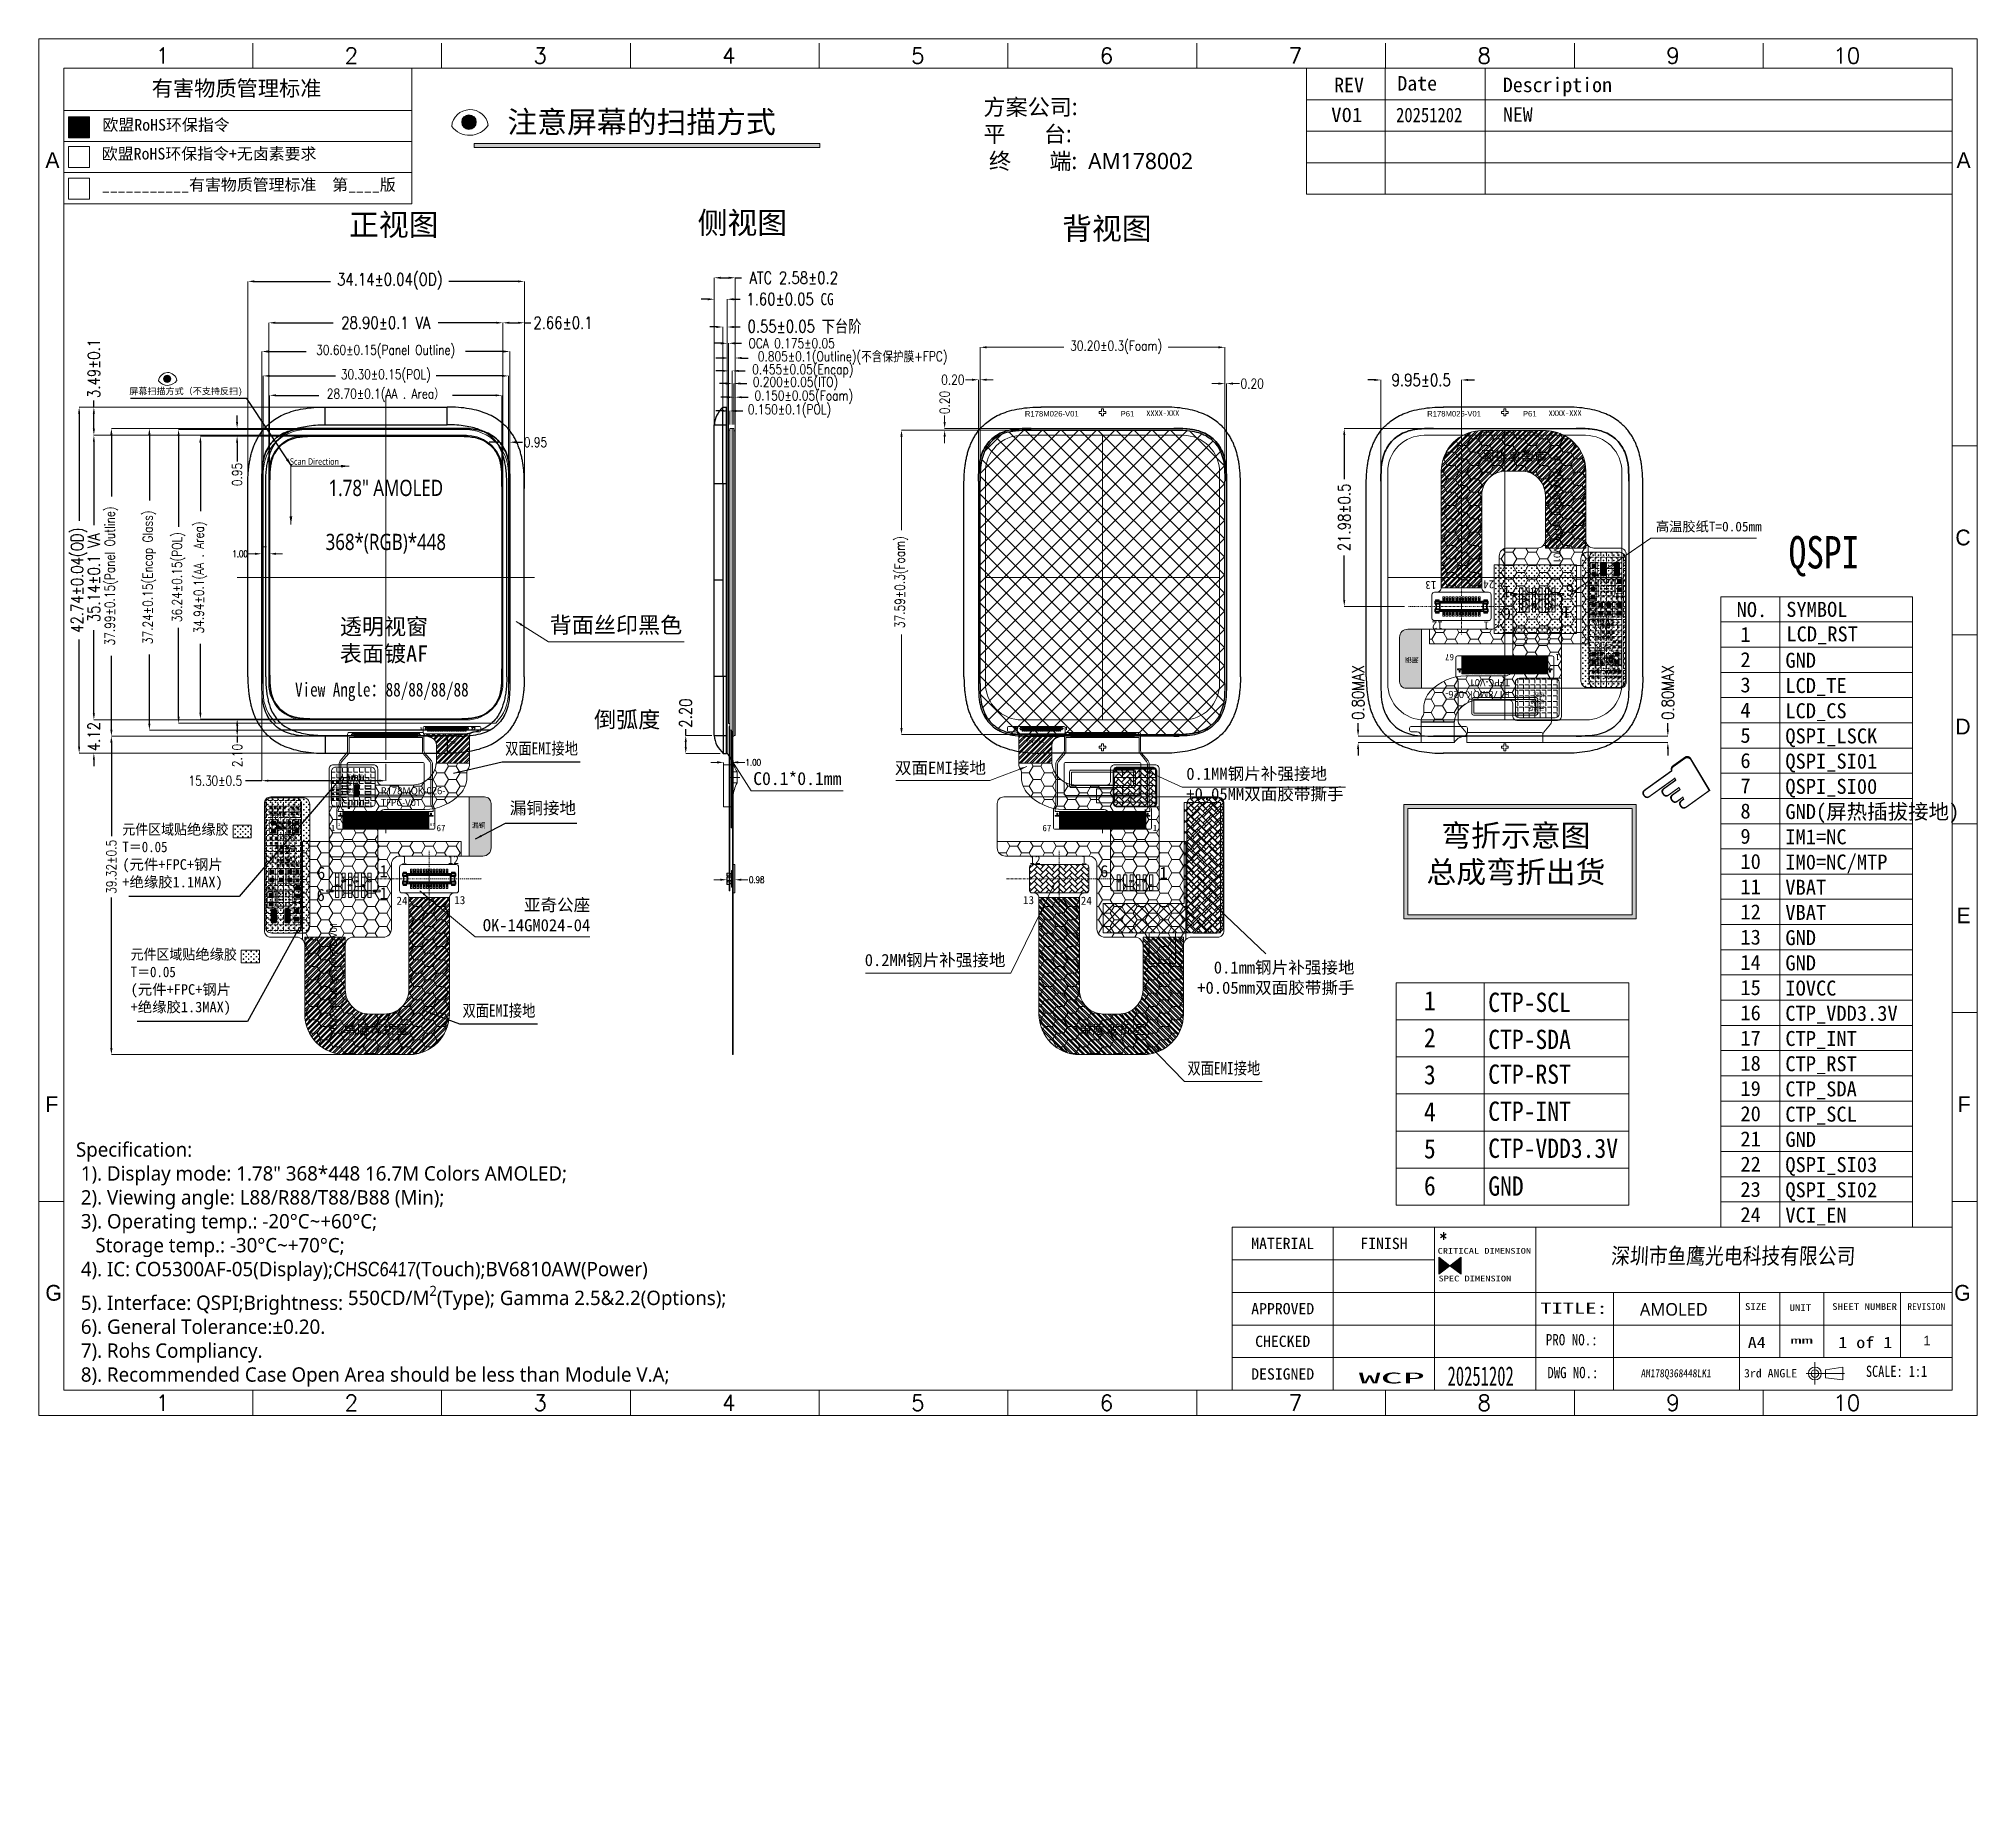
# Model space of a CAD drawing. Header units: millimetres. Extents: x 2674 to 3449, y -296 to 185.
# Drawn here: x 3209.8 to 3449.2, y -295.6 to -78.5 of the extents above; entities that cross this region are included whole.
import ezdxf
from ezdxf.enums import TextEntityAlignment as Align
from ezdxf.lldxf.tags import DXFTag

# ---------------------------------------------------------------- set-up
doc = ezdxf.new("R2010")
doc.units = ezdxf.units.MM
doc.linetypes.add('CENTER2', pattern=[28.575, 19.05, -3.175, 3.175, -3.175])
doc.layers.get('0').update_dxf_attribs({"lineweight": 5})
doc.layers.get('Defpoints').update_dxf_attribs({"lineweight": 5})
for name, color, linetype, lineweight in [('COF', 4, 'Continuous', 5), ('DIM', 3, 'Continuous', 5), ('EMI', 5, 'Continuous', 5), ('Encap', 210, 'Continuous', 5), ('FPC', 50, 'Continuous', 5), ('ITO', 2, 'Continuous', 5), ('Main-FPC', 2, 'Continuous', 5), ('MFPC', 2, 'Continuous', 5), ('POL', 202, 'Continuous', 5), ('TAPE', 90, 'Continuous', 5), ('TAPE-Foam', 32, 'Continuous', 5), ('TFPC', 50, 'Continuous', 5), ('图框', 7, 'Continuous', 5), ('图框 @ 1', 7, 'Continuous', 5)]:
    doc.layers.add(name, color=color, linetype=linetype, lineweight=lineweight)
for name, color, linetype in [('L51', 3, 'Continuous'), ('L52', 5, 'Continuous'), ('L53', 1, 'Continuous'), ('L63', 2, 'Continuous'), ('Layer 1', 7, 'Continuous'), ('lens', 6, 'Continuous'), ('TOPLAYER', 1, 'Continuous'), ('TOPOVERLAY', 2, 'Continuous'), ('TOPPASTE', 8, 'Continuous'), ('TOPSOLDER', 216, 'Continuous')]:
    doc.layers.add(name, color=color, linetype=linetype)
doc.styles.add('C-E02$0$HZ', font='SimSun.ttf')
doc.styles.add('MBC_Arial_Font', font='arial.ttf')
doc.styles.add('RD', font='ROMAND.shx', dxfattribs={"width": 0.8})
doc.styles.get("Standard").update_dxf_attribs({"font": 'txt', "bigfont": 'gbcbig.shx'})
doc.styles.add('STYLE1', font='SimSun.ttf', dxfattribs={"width": 0.9})
doc.styles.add('TEXTSTYLE_0', font='txt', dxfattribs={"width": 0.8})
doc.styles.add('ZI2.5', font='SimSun.ttf', dxfattribs={"height": 2.5})
doc.styles.add('宋', font='SimSun.ttf', dxfattribs={"height": 2})
doc.styles.add('宋体', font='SimSun.ttf')
doc.styles.add('样式 3', font='italict.shx', dxfattribs={"width": 0.85, "oblique": 3})
doc.styles.add('汉字', font='SimSun.ttf')
tags = doc.linetypes.add('CENTER', pattern=[0.6, 0.375, -0.075, 0.075, -0.075]).pattern_tags.tags
tags[10:11] = [DXFTag(74, 4), DXFTag(75, 0), DXFTag(340, '0'), DXFTag(46, 1.0), DXFTag(50, 0.0), DXFTag(44, 0.0), DXFTag(45, 0.0)]
tags[8:9] = [DXFTag(74, 4), DXFTag(75, 0), DXFTag(340, '0'), DXFTag(46, 1.0), DXFTag(50, 0.0), DXFTag(44, 0.0), DXFTag(45, 0.0)]
tags[6:7] = [DXFTag(74, 4), DXFTag(75, 0), DXFTag(340, '0'), DXFTag(46, 1.0), DXFTag(50, 0.0), DXFTag(44, 0.0), DXFTag(45, 0.0)]
tags[4:5] = [DXFTag(74, 4), DXFTag(75, 0), DXFTag(340, '0'), DXFTag(46, 1.0), DXFTag(50, 0.0), DXFTag(44, 0.0), DXFTag(45, 0.0)]
doc.dimstyles.new('DIM', dxfattribs={"dimtxt": 0.8, "dimasz": 0.8, "dimexe": 0, "dimexo": 0.5, "dimgap": 0.11, "dimtad": 0, "dimzin": 1, "dimdsep": 46, "dimtxsty": 'RD', "dimcen": 0, "dimclrd": 256, "dimclre": 256, "dimclrt": 256, "dimadec": 0, "dimazin": 0, "dimtm": 1e-09, "dimtfac": 1, "dimtofl": 0, "dimtmove": 0, "dimatfit": 3, "dimfxl": 1, "dimlwe": -1, "dimarcsym": 0})
pattern_1 = [(0, (630.655, -107.026), (0, 6.985), [5.08, -1.905]), (90, (630.655, -107.026), (-6.985, 4e-16), [5.08, -1.905])]
pattern_2 = [(0, (574.946, 0), (0, 6.985), [5.08, -1.905]), (90, (574.946, 0), (-6.985, 4e-16), [5.08, -1.905])]

# ---------------------------------------------------------------- blocks, each defined once
blk = doc.blocks.new('*D249')
at = {"layer": 'Defpoints', "color": 0, "lineweight": 5, "transparency": 16777216}
for p in [(3218.79, -126.58), (3246.58, -126.58), (3245.24, -164.58)]:
    blk.add_point(p, dxfattribs=at)
at = {"layer": 'DIM', "transparency": 16777216}
for p, q in [((3246.08, -126.58), (3218.79, -126.58)), ((3244.74, -164.58), (3218.79, -164.58))]:
    blk.add_line(p, q, dxfattribs=at)
at = {"layer": 'DIM', "lineweight": -2, "transparency": 16777216}
for p, q in [((3218.79, -127.38), (3218.79, -134.98)), ((3218.79, -163.78), (3218.79, -154.67))]:
    blk.add_line(p, q, dxfattribs=at)
at = {"layer": 'DIM', "lineweight": 5, "transparency": 16777216}
for points in [[(3218.65, -127.38), (3218.92, -127.38), (3218.79, -126.58)], [(3218.65, -163.78), (3218.92, -163.78), (3218.79, -164.58)]]:
    blk.add_solid(points, dxfattribs=at)
at = {"layer": 'DIM', "lineweight": 5, "transparency": 16777216, "insert": (3218.79, -144.82), "char_height": 1.2, "attachment_point": 5, "rotation": 90, "style": 'RD'}
blk.add_mtext('37.99±0.15(Panel Outline)', dxfattribs=at)
blk = doc.blocks.new('*D250')
at = {"layer": 'Defpoints', "color": 0, "lineweight": 5, "transparency": 16777216}
for p in [(3246.58, -126.58), (3223.48, -163.83), (3240.75, -163.83)]:
    blk.add_point(p, dxfattribs=at)
at = {"layer": 'DIM', "transparency": 16777216}
for p, q in [((3246.08, -126.58), (3223.48, -126.58)), ((3240.25, -163.83), (3223.48, -163.83))]:
    blk.add_line(p, q, dxfattribs=at)
at = {"layer": 'DIM', "lineweight": -2, "transparency": 16777216}
for p, q in [((3223.48, -127.38), (3223.48, -135.47)), ((3223.48, -163.03), (3223.48, -154.48))]:
    blk.add_line(p, q, dxfattribs=at)
at = {"layer": 'DIM', "lineweight": 5, "transparency": 16777216}
for points in [[(3223.34, -127.38), (3223.61, -127.38), (3223.48, -126.58)], [(3223.34, -163.03), (3223.61, -163.03), (3223.48, -163.83)]]:
    blk.add_solid(points, dxfattribs=at)
at = {"layer": 'DIM', "lineweight": 5, "transparency": 16777216, "insert": (3223.48, -144.97), "char_height": 1.2, "attachment_point": 5, "rotation": 90, "style": 'RD'}
blk.add_mtext('37.24±0.15(Encap Glass)', dxfattribs=at)
blk = doc.blocks.new('*D251')
at = {"layer": 'Defpoints', "color": 0, "lineweight": 5, "transparency": 16777216}
for p in [(3227.08, -126.73), (3247.2, -126.73), (3243.85, -162.97)]:
    blk.add_point(p, dxfattribs=at)
at = {"layer": 'DIM', "transparency": 16777216}
for p, q in [((3246.7, -126.73), (3227.08, -126.73)), ((3243.35, -162.97), (3227.08, -162.97))]:
    blk.add_line(p, q, dxfattribs=at)
at = {"layer": 'DIM', "lineweight": -2, "transparency": 16777216}
for p, q in [((3227.08, -127.53), (3227.08, -138.72)), ((3227.08, -162.17), (3227.08, -151.2))]:
    blk.add_line(p, q, dxfattribs=at)
at = {"layer": 'DIM', "lineweight": 5, "transparency": 16777216}
for points in [[(3226.95, -127.53), (3227.22, -127.53), (3227.08, -126.73)], [(3226.95, -162.17), (3227.22, -162.17), (3227.08, -162.97)]]:
    blk.add_solid(points, dxfattribs=at)
at = {"layer": 'DIM', "lineweight": 5, "transparency": 16777216, "insert": (3227.08, -144.96), "char_height": 1.2, "attachment_point": 5, "rotation": 90, "style": 'RD'}
blk.add_mtext('36.24±0.15(POL)', dxfattribs=at)
blk = doc.blocks.new('*D252')
at = {"layer": 'Defpoints', "color": 0, "lineweight": 5, "transparency": 16777216}
for p in [(3267.02, -122.5), (3238.32, -135.36), (3267.02, -137.23)]:
    blk.add_point(p, dxfattribs=at)
at = {"layer": 'DIM', "transparency": 16777216}
for p, q in [((3238.32, -134.86), (3238.32, -122.5)), ((3267.02, -136.73), (3267.02, -122.5))]:
    blk.add_line(p, q, dxfattribs=at)
at = {"layer": 'DIM', "lineweight": -2, "transparency": 16777216}
for p, q in [((3239.12, -122.5), (3244.42, -122.5)), ((3266.22, -122.5), (3260.92, -122.5))]:
    blk.add_line(p, q, dxfattribs=at)
at = {"layer": 'DIM', "lineweight": 5, "transparency": 16777216}
for points in [[(3239.12, -122.37), (3239.12, -122.63), (3238.32, -122.5)], [(3266.22, -122.37), (3266.22, -122.63), (3267.02, -122.5)]]:
    blk.add_solid(points, dxfattribs=at)
at = {"layer": 'DIM', "lineweight": 5, "transparency": 16777216, "insert": (3252.67, -122.5), "char_height": 1.2, "attachment_point": 5, "style": 'RD'}
blk.add_mtext('28.70±0.1(AA . Area）', dxfattribs=at)
blk = doc.blocks.new('*D253')
at = {"layer": 'Defpoints', "color": 0, "lineweight": 5, "transparency": 16777216}
for p in [(3267.82, -120.1), (3237.52, -135.45), (3267.82, -138.05)]:
    blk.add_point(p, dxfattribs=at)
at = {"layer": 'DIM', "transparency": 16777216}
for p, q in [((3237.52, -134.95), (3237.52, -120.1)), ((3267.82, -137.55), (3267.82, -120.1))]:
    blk.add_line(p, q, dxfattribs=at)
at = {"layer": 'DIM', "lineweight": -2, "transparency": 16777216}
for p, q in [((3238.32, -120.1), (3246.44, -120.1)), ((3267.02, -120.1), (3258.91, -120.1))]:
    blk.add_line(p, q, dxfattribs=at)
at = {"layer": 'DIM', "lineweight": 5, "transparency": 16777216}
for points in [[(3238.32, -119.97), (3238.32, -120.23), (3237.52, -120.1)], [(3267.02, -119.97), (3267.02, -120.23), (3267.82, -120.1)]]:
    blk.add_solid(points, dxfattribs=at)
at = {"layer": 'DIM', "lineweight": 5, "transparency": 16777216, "insert": (3252.67, -120.1), "char_height": 1.2, "attachment_point": 5, "style": 'RD'}
blk.add_mtext('30.30±0.15(POL)', dxfattribs=at)
blk = doc.blocks.new('*D254')
at = {"layer": 'Defpoints', "color": 0, "lineweight": 5, "transparency": 16777216}
for p in [(3267.97, -117.09), (3237.37, -134.65), (3267.97, -140.28)]:
    blk.add_point(p, dxfattribs=at)
at = {"layer": 'DIM', "transparency": 16777216}
for p, q in [((3237.37, -134.15), (3237.37, -117.09)), ((3267.97, -139.78), (3267.97, -117.09))]:
    blk.add_line(p, q, dxfattribs=at)
at = {"layer": 'DIM', "lineweight": -2, "transparency": 16777216}
for p, q in [((3238.17, -117.09), (3242.83, -117.09)), ((3267.17, -117.09), (3262.52, -117.09))]:
    blk.add_line(p, q, dxfattribs=at)
at = {"layer": 'DIM', "lineweight": 5, "transparency": 16777216}
for points in [[(3238.17, -116.95), (3238.17, -117.22), (3237.37, -117.09)], [(3267.17, -116.95), (3267.17, -117.22), (3267.97, -117.09)]]:
    blk.add_solid(points, dxfattribs=at)
at = {"layer": 'DIM', "lineweight": 5, "transparency": 16777216, "insert": (3252.67, -117.09), "char_height": 1.2, "attachment_point": 5, "style": 'RD'}
blk.add_mtext('30.60±0.15(Panel Outline)', dxfattribs=at)
blk = doc.blocks.new('*D255')
at = {"layer": 'Defpoints', "color": 0, "lineweight": 5, "transparency": 16777216}
for p in [(3234.31, -126.58), (3246.58, -126.58), (3248.85, -127.53)]:
    blk.add_point(p, dxfattribs=at)
at = {"layer": 'DIM', "lineweight": -2, "transparency": 16777216}
for p, q in [((3234.31, -125.78), (3234.31, -124.98)), ((3234.31, -128.33), (3234.31, -130.67))]:
    blk.add_line(p, q, dxfattribs=at)
at = {"layer": 'DIM', "transparency": 16777216}
for p, q in [((3246.08, -126.58), (3234.31, -126.58)), ((3248.35, -127.53), (3234.31, -127.53))]:
    blk.add_line(p, q, dxfattribs=at)
at = {"layer": 'DIM', "lineweight": 5, "transparency": 16777216}
for points in [[(3234.17, -125.78), (3234.44, -125.78), (3234.31, -126.58)], [(3234.17, -128.33), (3234.44, -128.33), (3234.31, -127.53)]]:
    blk.add_solid(points, dxfattribs=at)
at = {"layer": 'DIM', "lineweight": 5, "transparency": 16777216, "insert": (3234.31, -132.26), "char_height": 1.2, "attachment_point": 5, "rotation": 90, "style": 'RD'}
blk.add_mtext('0.95', dxfattribs=at)
blk = doc.blocks.new('*D256')
at = {"layer": 'Defpoints', "color": 0, "lineweight": 5, "transparency": 16777216}
for p in [(3267.97, -128.29), (3267.97, -131.59), (3267.02, -131.93)]:
    blk.add_point(p, dxfattribs=at)
at = {"layer": 'DIM', "lineweight": -2, "transparency": 16777216}
for p, q in [((3266.22, -128.29), (3265.42, -128.29)), ((3268.77, -128.29), (3269.57, -128.29))]:
    blk.add_line(p, q, dxfattribs=at)
at = {"layer": 'DIM', "transparency": 16777216}
for p, q in [((3267.02, -131.43), (3267.02, -128.29)), ((3267.97, -131.09), (3267.97, -128.29))]:
    blk.add_line(p, q, dxfattribs=at)
at = {"layer": 'DIM', "lineweight": 5, "transparency": 16777216}
for points in [[(3266.22, -128.15), (3266.22, -128.42), (3267.02, -128.29)], [(3268.77, -128.15), (3268.77, -128.42), (3267.97, -128.29)]]:
    blk.add_solid(points, dxfattribs=at)
at = {"layer": 'DIM', "lineweight": 5, "transparency": 16777216, "insert": (3271.17, -128.29), "char_height": 1.2, "attachment_point": 5, "style": 'RD'}
blk.add_mtext('0.95', dxfattribs=at)
blk = doc.blocks.new('*D257')
at = {"layer": 'Defpoints', "color": 0, "lineweight": 5, "transparency": 16777216}
for p in [(3244.69, -162.47), (3234.32, -164.58), (3245.24, -164.58)]:
    blk.add_point(p, dxfattribs=at)
at = {"layer": 'DIM', "transparency": 16777216}
for p, q in [((3244.19, -162.47), (3234.32, -162.47)), ((3244.74, -164.58), (3234.32, -164.58))]:
    blk.add_line(p, q, dxfattribs=at)
at = {"layer": 'DIM', "lineweight": -2, "transparency": 16777216}
for p, q in [((3234.32, -163.27), (3234.32, -163.78)), ((3234.32, -164.58), (3234.32, -165.38))]:
    blk.add_line(p, q, dxfattribs=at)
at = {"layer": 'DIM', "lineweight": 5, "transparency": 16777216}
for points in [[(3234.19, -163.27), (3234.45, -163.27), (3234.32, -162.47)], [(3234.19, -163.78), (3234.45, -163.78), (3234.32, -164.58)]]:
    blk.add_solid(points, dxfattribs=at)
at = {"layer": 'DIM', "lineweight": 5, "transparency": 16777216, "insert": (3234.32, -166.97), "char_height": 1.2, "attachment_point": 5, "rotation": 90, "style": 'RD'}
blk.add_mtext('2.10', dxfattribs=at)
blk = doc.blocks.new('*D258')
at = {"layer": 'Defpoints', "color": 0, "lineweight": 5, "transparency": 16777216}
for p in [(3218.78, -164.58), (3245.24, -164.58), (3251.6, -203.9)]:
    blk.add_point(p, dxfattribs=at)
at = {"layer": 'DIM', "transparency": 16777216}
for p, q in [((3244.74, -164.58), (3218.78, -164.58)), ((3251.1, -203.9), (3218.78, -203.9))]:
    blk.add_line(p, q, dxfattribs=at)
at = {"layer": 'DIM', "lineweight": -2, "transparency": 16777216}
for p, q in [((3218.78, -165.38), (3218.78, -176.93)), ((3218.78, -203.1), (3218.78, -184.51))]:
    blk.add_line(p, q, dxfattribs=at)
at = {"layer": 'DIM', "lineweight": 5, "transparency": 16777216}
for points in [[(3218.65, -165.38), (3218.92, -165.38), (3218.78, -164.58)], [(3218.65, -203.1), (3218.92, -203.1), (3218.78, -203.9)]]:
    blk.add_solid(points, dxfattribs=at)
at = {"layer": 'DIM', "lineweight": 5, "transparency": 16777216, "insert": (3218.78, -180.72), "char_height": 1.2, "attachment_point": 5, "rotation": 90, "style": 'RD'}
blk.add_mtext('39.32±0.5', dxfattribs=at)
blk = doc.blocks.new('*D259')
at = {"layer": 'Defpoints', "color": 0, "lineweight": 5, "transparency": 16777216}
for p in [(3248.85, -127.53), (3229.78, -162.47), (3244.69, -162.47)]:
    blk.add_point(p, dxfattribs=at)
at = {"layer": 'DIM', "transparency": 16777216}
for p, q in [((3248.35, -127.53), (3229.78, -127.53)), ((3244.19, -162.47), (3229.78, -162.47))]:
    blk.add_line(p, q, dxfattribs=at)
at = {"layer": 'DIM', "lineweight": -2, "transparency": 16777216}
for p, q in [((3229.78, -128.33), (3229.78, -136.8)), ((3229.78, -161.67), (3229.78, -153.2))]:
    blk.add_line(p, q, dxfattribs=at)
at = {"layer": 'DIM', "lineweight": 5, "transparency": 16777216}
for points in [[(3229.64, -128.33), (3229.91, -128.33), (3229.78, -127.53)], [(3229.64, -161.67), (3229.91, -161.67), (3229.78, -162.47)]]:
    blk.add_solid(points, dxfattribs=at)
at = {"layer": 'DIM', "lineweight": 5, "transparency": 16777216, "insert": (3229.78, -145), "char_height": 1.2, "attachment_point": 5, "rotation": 90, "style": 'RD'}
blk.add_mtext('34.94±0.1(AA . Area)', dxfattribs=at)
blk = doc.blocks.new('*D260')
at = {"layer": 'Defpoints', "color": 0, "lineweight": 5, "transparency": 16777216}
for p in [(3237.37, -157.17), (3252.67, -167.51), (3252.67, -170.08)]:
    blk.add_point(p, dxfattribs=at)
at = {"layer": 'DIM', "transparency": 16777216}
for p, q in [((3237.37, -157.67), (3237.37, -170.08)), ((3252.67, -168.01), (3252.67, -170.08))]:
    blk.add_line(p, q, dxfattribs=at)
at = {"layer": 'DIM', "lineweight": -2, "transparency": 16777216}
for p, q in [((3237.37, -170.08), (3235.34, -170.08)), ((3251.87, -170.08), (3238.17, -170.08))]:
    blk.add_line(p, q, dxfattribs=at)
at = {"layer": 'DIM', "lineweight": 5, "transparency": 16777216}
for points in [[(3238.17, -169.95), (3238.17, -170.21), (3237.37, -170.08)], [(3251.87, -169.95), (3251.87, -170.21), (3252.67, -170.08)]]:
    blk.add_solid(points, dxfattribs=at)
at = {"layer": 'DIM', "lineweight": 5, "transparency": 16777216, "insert": (3231.62, -170.08), "char_height": 1.2, "attachment_point": 5, "style": 'RD'}
blk.add_mtext('15.30±0.5', dxfattribs=at)
blk = doc.blocks.new('*D261')
at = {"layer": 'Defpoints', "color": 0, "lineweight": 5, "transparency": 16777216}
for p in [(3356.28, -116.57), (3326.07, -134.16), (3356.28, -139.26)]:
    blk.add_point(p, dxfattribs=at)
at = {"layer": 'DIM', "lineweight": 5, "transparency": 16777216}
for p, q in [((3326.07, -133.66), (3326.07, -116.57)), ((3326.87, -116.57), (3336.4, -116.57)), ((3355.48, -116.57), (3349.29, -116.57)), ((3356.28, -138.76), (3356.28, -116.57))]:
    blk.add_line(p, q, dxfattribs=at)
for points in [[(3326.87, -116.43), (3326.87, -116.7), (3326.07, -116.57)], [(3355.48, -116.43), (3355.48, -116.7), (3356.28, -116.57)]]:
    blk.add_solid(points, dxfattribs=at)
at = {"layer": 'DIM', "lineweight": 5, "transparency": 16777216, "insert": (3342.85, -116.57), "char_height": 1.2, "attachment_point": 5, "style": 'RD'}
blk.add_mtext('30.20±0.3(Foam)', dxfattribs=at)
blk = doc.blocks.new('*D262')
at = {"layer": 'Defpoints', "color": 0, "lineweight": 5, "transparency": 16777216}
for p in [(3338.41, -126.79), (3316.35, -164.38), (3337.5, -164.38)]:
    blk.add_point(p, dxfattribs=at)
at = {"layer": 'DIM', "lineweight": 5, "transparency": 16777216}
for p, q in [((3337.91, -126.79), (3316.35, -126.79)), ((3316.35, -127.59), (3316.35, -139.14)), ((3316.35, -163.58), (3316.35, -152.03)), ((3337, -164.38), (3316.35, -164.38))]:
    blk.add_line(p, q, dxfattribs=at)
for points in [[(3316.22, -127.59), (3316.49, -127.59), (3316.35, -126.79)], [(3316.22, -163.58), (3316.49, -163.58), (3316.35, -164.38)]]:
    blk.add_solid(points, dxfattribs=at)
at = {"layer": 'DIM', "lineweight": 5, "transparency": 16777216, "insert": (3316.35, -145.58), "char_height": 1.2, "attachment_point": 5, "rotation": 90, "style": 'RD'}
blk.add_mtext('37.59±0.3(Foam)', dxfattribs=at)
blk = doc.blocks.new('*U98')
at = {"color": 0}
blk.add_lwpolyline([(0.06, 0.15), (-0.06, 0.15), (-0.06, -0.15), (0.06, -0.15)], close=True, dxfattribs=at)
blk = doc.blocks.new('*U99')
at = {"color": 0, "linetype": 'ByBlock', "lineweight": -2, "transparency": 16777216}
for p in [(0, 0), (0.22, 0), (0.44, 0), (0.66, 0), (0.88, 0), (1.1, 0), (1.32, 0), (1.54, 0), (1.76, 0), (1.98, 0), (2.2, 0), (2.42, 0), (2.64, 0), (2.86, 0), (3.08, 0), (3.3, 0), (3.52, 0), (3.74, 0), (3.96, 0), (4.18, 0), (4.4, 0), (4.62, 0)]:
    blk.add_blockref('*U98', p, dxfattribs=at)
blk = doc.blocks.new('*U100')
at = {"color": 7}
blk.add_lwpolyline([(-0.008, 0.2), (0.008, 0.2), (0.008, -0.2), (-0.008, -0.2)], close=True, dxfattribs=at)
blk = doc.blocks.new('*U101')
at = {"color": 0, "linetype": 'ByBlock', "lineweight": -2, "transparency": 16777216}
for p in [(0, 0), (0.029, 0), (0.058, 0), (0.087, 0), (0.116, 0), (0.145, 0), (0.174, 0), (0.203, 0), (0.232, 0), (0.261, 0), (0.29, 0), (0.319, 0), (0.348, 0), (0.377, 0), (0.406, 0), (0.435, 0), (0.464, 0), (0.493, 0), (0.522, 0), (0.551, 0), (0.58, 0), (0.609, 0), (0.638, 0), (0.667, 0), (0.696, 0), (0.725, 0), (0.754, 0), (0.783, 0), (0.812, 0), (0.841, 0), (0.87, 0), (0.899, 0), (0.928, 0), (0.957, 0), (0.986, 0), (1.015, 0), (1.044, 0), (1.073, 0), (1.102, 0), (1.131, 0), (1.16, 0), (1.189, 0), (1.218, 0), (1.247, 0), (1.276, 0), (1.305, 0), (1.334, 0), (1.363, 0), (1.392, 0), (1.421, 0), (1.45, 0), (1.479, 0), (1.508, 0), (1.537, 0), (1.566, 0), (1.595, 0), (1.624, 0), (1.653, 0), (1.682, 0), (1.711, 0), (1.74, 0), (1.769, 0), (1.798, 0), (1.827, 0), (1.856, 0), (1.885, 0), (1.914, 0), (1.943, 0), (1.972, 0), (2.001, 0), (2.03, 0), (2.059, 0), (2.088, 0), (2.117, 0), (2.146, 0), (2.175, 0), (2.204, 0), (2.233, 0), (2.262, 0), (2.291, 0), (2.32, 0), (2.349, 0), (2.378, 0), (2.407, 0), (2.436, 0), (2.465, 0), (2.494, 0), (2.523, 0), (2.552, 0), (2.581, 0), (2.61, 0), (2.639, 0), (2.668, 0), (2.697, 0), (2.726, 0), (2.755, 0), (2.784, 0), (2.813, 0), (2.842, 0), (2.871, 0), (2.9, 0), (2.929, 0), (2.958, 0), (2.987, 0), (3.016, 0), (3.045, 0), (3.074, 0), (3.103, 0), (3.132, 0), (3.161, 0), (3.19, 0), (3.219, 0), (3.248, 0), (3.277, 0), (3.306, 0), (3.335, 0), (3.364, 0), (3.393, 0), (3.422, 0), (3.451, 0), (3.48, 0), (3.509, 0), (3.538, 0), (3.567, 0), (3.596, 0), (3.625, 0), (3.654, 0), (3.683, 0), (3.712, 0), (3.741, 0), (3.77, 0), (3.799, 0), (3.828, 0), (3.857, 0), (3.886, 0), (3.915, 0), (3.944, 0), (3.973, 0), (4.002, 0), (4.031, 0), (4.06, 0), (4.089, 0), (4.118, 0), (4.147, 0), (4.176, 0), (4.205, 0), (4.234, 0), (4.263, 0), (4.292, 0), (4.321, 0), (4.35, 0), (4.379, 0), (4.408, 0), (4.437, 0), (4.466, 0), (4.495, 0), (4.524, 0), (4.553, 0), (4.582, 0), (4.611, 0), (4.64, 0), (4.669, 0), (4.698, 0), (4.727, 0), (4.756, 0), (4.785, 0), (4.814, 0), (4.843, 0), (4.872, 0), (4.901, 0), (4.93, 0), (4.959, 0), (4.988, 0), (5.017, 0), (5.046, 0), (5.075, 0), (5.104, 0), (5.133, 0), (5.162, 0), (5.191, 0), (5.22, 0), (5.249, 0), (5.278, 0), (5.307, 0), (5.336, 0), (5.365, 0), (5.394, 0), (5.423, 0), (5.452, 0), (5.481, 0), (5.51, 0), (5.539, 0), (5.568, 0), (5.597, 0), (5.626, 0), (5.655, 0), (5.684, 0), (5.713, 0), (5.742, 0), (5.771, 0), (5.8, 0), (5.829, 0), (5.858, 0), (5.887, 0), (5.916, 0), (5.945, 0), (5.974, 0), (6.003, 0), (6.032, 0), (6.061, 0), (6.09, 0), (6.119, 0), (6.148, 0), (6.177, 0), (6.206, 0), (6.235, 0), (6.264, 0), (6.293, 0), (6.322, 0), (6.351, 0), (6.38, 0), (6.409, 0), (6.438, 0), (6.467, 0), (6.496, 0), (6.525, 0), (6.554, 0), (6.583, 0), (6.612, 0), (6.641, 0), (6.67, 0), (6.699, 0), (6.728, 0), (6.757, 0), (6.786, 0), (6.815, 0), (6.844, 0), (6.873, 0), (6.902, 0), (6.931, 0), (6.96, 0), (6.989, 0), (7.018, 0), (7.047, 0), (7.076, 0), (7.105, 0), (7.134, 0), (7.163, 0), (7.192, 0), (7.221, 0), (7.25, 0), (7.279, 0), (7.308, 0), (7.337, 0), (7.366, 0), (7.395, 0), (7.424, 0), (7.453, 0), (7.482, 0), (7.511, 0), (7.54, 0), (7.569, 0), (7.598, 0), (7.627, 0), (7.656, 0), (7.685, 0), (7.714, 0), (7.743, 0), (7.772, 0), (7.801, 0)]:
    blk.add_blockref('*U100', p, dxfattribs=at)
blk = doc.blocks.new('R178MQM-001-PNL-V01-B')
at = {"color": 0}
for p, q in [((1232.75, -119.25), (1233.25, -119.25)), ((1232.75, -119.25), (1232.75, -156.49)), ((1233.05, -157.24), (1233.05, -119.25)), ((1233.25, -119.25), (1233.25, -157.24)), ((1232.75, -156.49), (1233.05, -156.49)), ((1233.25, -157.24), (1233.05, -157.24))]:
    blk.add_line(p, q, dxfattribs=at)
blk = doc.blocks.new('R178MQM-001-PNLA-V01-B')
at = {"layer": 'POL', "lineweight": 5}
for p, q in [((1730.2, -121.54), (1730.05, -121.54)), ((1730.05, -121.54), (1730.05, -157.78)), ((1730.05, -157.78), (1730.2, -157.78))]:
    blk.add_line(p, q, dxfattribs=at)
at = {"layer": 'ITO', "lineweight": 5}
blk.add_blockref('R178MQM-001-PNL-V01-B', (497.45, -2.1), dxfattribs=at)
blk = doc.blocks.new('R178MQM-001-PNL-V01-C')
at = {"layer": 'L51', "color": 7}
for p, q in [((1286.97, -157.22), (1286.96, -157.22)), ((1286.97, -157.22), (1286.96, -157.22)), ((1287.5, -157.19), (1287.34, -157.2))]:
    blk.add_line(p, q, dxfattribs=at)
blk.add_lwpolyline([(1290.13, -156.38), (1289.93, -156.5), (1289.89, -156.52), (1289.67, -156.64), (1289.44, -156.74), (1289.2, -156.84), (1288.95, -156.92), (1288.69, -156.99), (1288.69, -157), (1288.42, -157.06), (1288.14, -157.11), (1287.83, -157.16), (1287.5, -157.19), (1287.34, -157.2), (1286.97, -157.22), (1286.53, -157.24), (1285.96, -157.24), (1285.85, -157.24), (1285.96, -157.24), (1286.53, -157.24)], dxfattribs=at)
at = {"layer": 'L52', "color": 7}
for p, q in [((1290.13, -120.11), (1289.93, -119.98)), ((1289.93, -119.98), (1290.13, -120.11)), ((1290.34, -120.24), (1290.13, -120.11)), ((1290.13, -120.11), (1290.34, -120.24)), ((1290.53, -120.39), (1290.34, -120.24)), ((1290.34, -120.24), (1290.53, -120.39)), ((1290.71, -120.54), (1290.53, -120.39)), ((1290.53, -120.39), (1290.71, -120.54)), ((1290.88, -120.71), (1290.71, -120.54)), ((1290.71, -120.54), (1290.88, -120.71)), ((1291.05, -120.88), (1290.88, -120.71)), ((1290.88, -120.71), (1291.05, -120.88)), ((1291.2, -121.06), (1291.05, -120.88)), ((1291.05, -120.88), (1291.2, -121.06)), ((1291.35, -121.26), (1291.2, -121.06)), ((1291.2, -121.06), (1291.35, -121.26)), ((1291.48, -121.46), (1291.35, -121.26)), ((1291.35, -121.26), (1291.48, -121.46)), ((1291.61, -121.67), (1291.48, -121.46)), ((1291.48, -121.46), (1291.61, -121.67)), ((1291.63, -121.7), (1291.61, -121.67)), ((1291.61, -121.67), (1291.63, -121.7)), ((1291.63, -121.7), (1291.75, -121.92)), ((1291.75, -121.92), (1291.63, -121.7)), ((1291.75, -121.92), (1291.85, -122.15)), ((1291.85, -122.15), (1291.75, -121.92)), ((1291.85, -122.15), (1291.94, -122.39)), ((1291.94, -122.39), (1291.85, -122.15)), ((1291.94, -122.39), (1292.03, -122.64)), ((1292.03, -122.64), (1291.94, -122.39)), ((1292.03, -122.64), (1292.1, -122.9)), ((1292.1, -122.9), (1292.03, -122.64)), ((1292.1, -122.9), (1292.1, -122.9)), ((1292.1, -122.9), (1292.17, -123.17)), ((1292.17, -123.17), (1292.1, -122.9)), ((1292.1, -122.9), (1292.1, -122.9)), ((1292.17, -123.17), (1292.22, -123.45)), ((1292.22, -123.45), (1292.17, -123.17)), ((1292.22, -123.45), (1292.26, -123.76)), ((1292.26, -123.76), (1292.22, -123.45)), ((1292.26, -123.76), (1292.3, -124.09)), ((1292.3, -124.09), (1292.26, -123.76)), ((1292.3, -124.09), (1292.31, -124.25)), ((1292.31, -124.25), (1292.3, -124.09)), ((1292.31, -124.25), (1292.33, -124.62)), ((1292.33, -124.62), (1292.31, -124.25)), ((1292.33, -124.62), (1292.34, -125.06)), ((1292.34, -125.06), (1292.33, -124.62)), ((1292.34, -125.06), (1292.35, -125.63)), ((1292.35, -125.63), (1292.34, -125.06)), ((1285.85, -157.24), (1268.24, -157.24))]:
    blk.add_line(p, q, dxfattribs=at)
for points in [[(1268.24, -119.25), (1268.13, -119.25), (1267.55, -119.25), (1267.12, -119.26), (1266.75, -119.28), (1266.59, -119.29), (1266.26, -119.33), (1265.95, -119.37), (1265.67, -119.43), (1265.4, -119.49), (1265.4, -119.49), (1265.14, -119.56), (1264.89, -119.65), (1264.65, -119.74), (1264.42, -119.85), (1264.2, -119.96), (1264.16, -119.98), (1263.95, -120.11), (1263.75, -120.24), (1263.56, -120.39), (1263.38, -120.54), (1263.2, -120.71), (1263.04, -120.88), (1262.89, -121.06), (1262.74, -121.26), (1262.6, -121.46), (1262.48, -121.67), (1262.46, -121.7), (1262.34, -121.92), (1262.24, -122.15), (1262.14, -122.39), (1262.06, -122.64), (1261.99, -122.9), (1261.99, -122.9), (1261.92, -123.17), (1261.87, -123.45), (1261.82, -123.76), (1261.79, -124.09), (1261.78, -124.25), (1261.76, -124.62), (1261.75, -125.06), (1261.74, -125.63), (1261.75, -125.06), (1261.76, -124.62), (1261.78, -124.25), (1261.79, -124.09), (1261.82, -123.76), (1261.87, -123.45), (1261.92, -123.17), (1261.99, -122.9), (1261.99, -122.9), (1262.06, -122.64), (1262.14, -122.39), (1262.24, -122.15), (1262.34, -121.92), (1262.46, -121.7), (1262.48, -121.67), (1262.6, -121.46), (1262.74, -121.26), (1262.89, -121.06), (1263.04, -120.88), (1263.2, -120.71), (1263.38, -120.54), (1263.56, -120.39), (1263.75, -120.24), (1263.95, -120.11), (1264.16, -119.98), (1264.2, -119.96), (1264.42, -119.85), (1264.65, -119.74), (1264.89, -119.65), (1265.14, -119.56), (1265.4, -119.49), (1265.4, -119.49), (1265.67, -119.43), (1265.95, -119.37), (1266.26, -119.33), (1266.59, -119.29), (1266.75, -119.28), (1267.12, -119.26), (1267.55, -119.25), (1268.13, -119.25), (1268.24, -119.25), (1285.85, -119.25), (1285.96, -119.25), (1286.53, -119.25), (1286.97, -119.26), (1287.34, -119.28), (1287.5, -119.29), (1287.83, -119.33), (1288.14, -119.37), (1288.42, -119.43), (1288.69, -119.49), (1288.69, -119.49), (1288.95, -119.56), (1289.2, -119.65), (1289.44, -119.74), (1289.67, -119.85), (1289.89, -119.96), (1289.93, -119.98), (1289.89, -119.96), (1289.67, -119.85), (1289.44, -119.74), (1289.2, -119.65), (1288.95, -119.56), (1288.69, -119.49), (1288.69, -119.49), (1288.42, -119.43), (1288.14, -119.37), (1287.83, -119.33), (1287.5, -119.29), (1287.34, -119.28), (1286.97, -119.26), (1286.53, -119.25), (1285.96, -119.25), (1285.85, -119.25)], [(1261.74, -125.75), (1261.74, -125.63), (1261.74, -125.75), (1261.74, -150.74), (1261.74, -150.85), (1261.75, -151.43), (1261.76, -151.86), (1261.78, -152.23), (1261.79, -152.4), (1261.82, -152.72), (1261.87, -153.03), (1261.92, -153.32), (1261.99, -153.58), (1261.99, -153.59), (1262.06, -153.85), (1262.14, -154.09), (1262.24, -154.33), (1262.34, -154.56), (1262.46, -154.78), (1262.48, -154.82), (1262.6, -155.03), (1262.74, -155.23), (1262.89, -155.42), (1263.04, -155.6), (1263.2, -155.78), (1263.38, -155.94), (1263.56, -156.1), (1263.75, -156.24), (1263.95, -156.38), (1264.16, -156.5), (1264.2, -156.52), (1264.42, -156.64), (1264.65, -156.74), (1264.89, -156.84), (1265.14, -156.92), (1265.4, -156.99), (1265.4, -157), (1265.67, -157.06), (1265.95, -157.11), (1266.26, -157.16), (1266.59, -157.19), (1266.75, -157.2), (1267.12, -157.22), (1267.55, -157.24), (1268.13, -157.24), (1268.24, -157.24), (1272.33, -157.24)], [(1292.35, -125.75), (1292.35, -125.63), (1292.35, -125.75), (1292.35, -150.74), (1292.35, -150.85), (1292.34, -151.43), (1292.33, -151.86), (1292.31, -152.23), (1292.3, -152.4), (1292.26, -152.72), (1292.22, -153.03), (1292.17, -153.32), (1292.1, -153.58), (1292.1, -153.59), (1292.03, -153.85), (1291.94, -154.09), (1291.85, -154.33), (1291.75, -154.56), (1291.63, -154.78), (1291.61, -154.82), (1291.48, -155.03), (1291.35, -155.23), (1291.2, -155.42), (1291.05, -155.6), (1290.88, -155.78), (1290.71, -155.94), (1290.53, -156.1), (1290.34, -156.24), (1290.13, -156.38), (1289.95, -156.49)]]:
    blk.add_lwpolyline(points, dxfattribs=at)
blk = doc.blocks.new('R178MQM-001-Foam-V01-C')
at = {"layer": 'TAPE-Foam', "lineweight": 5}
h = blk.add_hatch(dxfattribs=at)
h.set_pattern_fill('ANSI37', color=256, scale=0.5)
h.set_pattern_definition([(45, (-41.6663, 2.3823), (-1.122532, 1.122532), []), (135, (-41.6663, 2.3823), (-1.122532, -1.122532), [])])
h.paths.add_polyline_path([(2157.88, -110.9), (2157.88, -110.79), (2157.88, -110.22), (2157.86, -109.78), (2157.84, -109.42), (2157.83, -109.26), (2157.8, -108.94), (2157.75, -108.64), (2157.7, -108.37), (2157.64, -108.11), (2157.57, -107.85), (2157.49, -107.62), (2157.4, -107.39), (2157.3, -107.17), (2157.19, -106.96), (2157.17, -106.92), (2157.05, -106.72), (2156.92, -106.53), (2156.78, -106.35), (2156.63, -106.17), (2156.47, -106.01), (2156.31, -105.85), (2156.14, -105.7), (2155.95, -105.56), (2155.76, -105.43), (2155.56, -105.31), (2155.53, -105.29), (2155.31, -105.18), (2155.09, -105.08), (2154.87, -104.99), (2154.63, -104.91), (2154.37, -104.84), (2154.11, -104.78), (2153.84, -104.73), (2153.54, -104.68), (2153.22, -104.65), (2153.06, -104.64), (2152.7, -104.62), (2152.26, -104.6), (2151.69, -104.6), (2151.58, -104.6), (2133.97, -104.6), (2133.86, -104.6), (2133.29, -104.6), (2132.86, -104.62), (2132.49, -104.64), (2132.34, -104.65), (2132.02, -104.68), (2131.72, -104.73), (2131.44, -104.78), (2131.18, -104.84), (2130.93, -104.91), (2130.69, -104.99), (2130.46, -105.08), (2130.24, -105.18), (2130.03, -105.29), (2130, -105.31), (2129.79, -105.43), (2129.6, -105.56), (2129.42, -105.7), (2129.24, -105.85), (2129.08, -106.01), (2128.92, -106.17), (2128.77, -106.35), (2128.64, -106.53), (2128.51, -106.72), (2128.38, -106.92), (2128.37, -106.96), (2128.26, -107.17), (2128.16, -107.39), (2128.07, -107.62), (2127.98, -107.85), (2127.91, -108.11), (2127.85, -108.37), (2127.8, -108.64), (2127.76, -108.94), (2127.72, -109.26), (2127.71, -109.42), (2127.69, -109.78), (2127.68, -110.22), (2127.67, -110.79), (2127.67, -110.9), (2127.67, -135.9), (2127.67, -136.01), (2127.68, -136.58), (2127.69, -137.01), (2127.71, -137.38), (2127.72, -137.53), (2127.76, -137.86), (2127.8, -138.15), (2127.85, -138.43), (2127.91, -138.69), (2127.98, -138.94), (2128.07, -139.18), (2128.16, -139.41), (2128.26, -139.63), (2128.37, -139.84), (2128.38, -139.87), (2128.51, -140.08), (2128.64, -140.27), (2128.77, -140.45), (2128.92, -140.63), (2129.08, -140.79), (2129.24, -140.95), (2129.42, -141.1), (2129.6, -141.24), (2129.79, -141.36), (2130, -141.49), (2130.03, -141.5), (2130.24, -141.61), (2130.46, -141.71), (2130.69, -141.8), (2130.93, -141.89), (2131.18, -141.96), (2131.44, -142.02), (2131.72, -142.07), (2132.02, -142.11), (2132.34, -142.15), (2132.49, -142.16), (2132.86, -142.18), (2133.29, -142.19), (2133.86, -142.2), (2133.97, -142.2), (2138.07, -142.2), (2151.69, -142.2), (2152.26, -142.19), (2152.7, -142.18), (2153.06, -142.16), (2153.22, -142.15), (2153.54, -142.11), (2153.84, -142.07), (2154.11, -142.02), (2154.37, -141.96), (2154.63, -141.89), (2154.87, -141.8), (2155.09, -141.71), (2155.31, -141.61), (2155.53, -141.5), (2155.56, -141.49), (2155.76, -141.36), (2155.95, -141.24), (2156.14, -141.1), (2156.31, -140.95), (2156.47, -140.79), (2156.63, -140.63), (2156.78, -140.45), (2156.92, -140.27), (2157.05, -140.08), (2157.17, -139.87), (2157.19, -139.84), (2157.3, -139.63), (2157.4, -139.41), (2157.49, -139.18), (2157.57, -138.94), (2157.64, -138.69), (2157.7, -138.43), (2157.75, -138.15), (2157.8, -137.86), (2157.83, -137.53), (2157.84, -137.38), (2157.86, -137.01), (2157.88, -136.58), (2157.88, -136.01), (2157.88, -135.9)])
at = {"layer": 'L51', "color": 0}
blk.add_lwpolyline([(2157.88, -135.9), (2157.88, -136.01), (2157.88, -136.58), (2157.86, -137.01), (2157.84, -137.38), (2157.83, -137.53), (2157.8, -137.86), (2157.75, -138.15), (2157.7, -138.43), (2157.64, -138.69), (2157.57, -138.94), (2157.49, -139.18), (2157.4, -139.41), (2157.3, -139.63), (2157.19, -139.84), (2157.17, -139.87), (2157.05, -140.08), (2156.92, -140.27), (2156.78, -140.45), (2156.63, -140.63), (2156.47, -140.79), (2156.31, -140.95), (2156.14, -141.1), (2155.95, -141.24), (2155.76, -141.36), (2155.76, -141.36)], dxfattribs=at)
at = {"layer": 'L52', "color": 0}
for points in [[(2131.18, -104.84), (2130.93, -104.91), (2130.69, -104.99), (2130.46, -105.08), (2130.24, -105.18), (2130.03, -105.29), (2130, -105.31), (2129.79, -105.43), (2129.6, -105.56), (2129.42, -105.7), (2129.24, -105.85), (2129.08, -106.01), (2128.92, -106.17), (2128.77, -106.35)], [(2131.18, -104.84), (2131.44, -104.78), (2131.72, -104.73), (2132.02, -104.68), (2132.34, -104.65), (2132.49, -104.64), (2132.86, -104.62), (2133.29, -104.6), (2133.86, -104.6), (2133.97, -104.6), (2133.86, -104.6), (2133.29, -104.6), (2132.86, -104.62), (2132.49, -104.64), (2132.34, -104.65), (2132.02, -104.68), (2131.72, -104.73), (2131.44, -104.78)], [(2133.97, -104.6), (2151.58, -104.6)], [(2151.58, -104.6), (2151.69, -104.6), (2152.26, -104.6), (2152.7, -104.62), (2153.06, -104.64), (2153.22, -104.65), (2153.54, -104.68), (2153.84, -104.73), (2154.11, -104.78), (2154.37, -104.84), (2154.63, -104.91), (2154.87, -104.99), (2155.09, -105.08), (2155.31, -105.18), (2155.53, -105.29), (2155.56, -105.31), (2155.76, -105.43), (2155.95, -105.56), (2156.14, -105.7), (2156.31, -105.85), (2156.47, -106.01), (2156.63, -106.17), (2156.78, -106.35), (2156.92, -106.53), (2157.05, -106.72), (2157.17, -106.92), (2157.19, -106.96), (2157.3, -107.17), (2157.4, -107.39), (2157.49, -107.62), (2157.57, -107.85), (2157.64, -108.11), (2157.7, -108.37), (2157.75, -108.64), (2157.8, -108.94), (2157.83, -109.26), (2157.84, -109.42), (2157.86, -109.78), (2157.88, -110.22), (2157.88, -110.79), (2157.88, -110.9)], [(2128.77, -106.35), (2128.64, -106.53), (2128.51, -106.72), (2128.38, -106.92), (2128.37, -106.96), (2128.26, -107.17), (2128.16, -107.39), (2128.07, -107.62), (2127.98, -107.85), (2127.91, -108.11), (2127.85, -108.37), (2127.8, -108.64), (2127.76, -108.94), (2127.72, -109.26), (2127.71, -109.42), (2127.69, -109.78), (2127.68, -110.22), (2127.67, -110.79), (2127.67, -110.9)], [(2127.67, -135.9), (2127.67, -110.9)], [(2157.88, -135.9), (2157.88, -110.9)], [(2127.67, -135.9), (2127.67, -136.01), (2127.68, -136.58), (2127.69, -137.01), (2127.71, -137.38), (2127.72, -137.53), (2127.76, -137.86), (2127.8, -138.15), (2127.85, -138.43), (2127.91, -138.69), (2127.98, -138.94), (2128.07, -139.18), (2128.16, -139.41), (2128.26, -139.63), (2128.37, -139.84), (2128.38, -139.87), (2128.51, -140.08), (2128.64, -140.27), (2128.77, -140.45), (2128.92, -140.63), (2129.08, -140.79), (2129.24, -140.95), (2129.42, -141.1), (2129.6, -141.24), (2129.79, -141.36), (2130, -141.49), (2130.03, -141.5), (2130.24, -141.61), (2130.46, -141.71), (2130.69, -141.8), (2130.93, -141.89), (2131.18, -141.96), (2131.44, -142.02), (2131.72, -142.07), (2132.02, -142.11), (2132.34, -142.15), (2132.49, -142.16), (2132.86, -142.18), (2133.29, -142.19), (2133.86, -142.2), (2133.97, -142.2), (2138.07, -142.2), (2151.69, -142.2), (2152.26, -142.19), (2151.69, -142.2), (2152.26, -142.19), (2152.7, -142.18), (2153.06, -142.16), (2153.22, -142.15), (2153.54, -142.11), (2153.84, -142.07), (2154.11, -142.02), (2154.37, -141.96), (2154.63, -141.89), (2154.87, -141.8), (2155.09, -141.71), (2155.31, -141.61), (2155.53, -141.5), (2155.56, -141.49), (2155.76, -141.36), (2155.56, -141.49), (2155.53, -141.5), (2155.31, -141.61), (2155.09, -141.71), (2154.87, -141.8), (2154.63, -141.89), (2154.37, -141.96), (2154.11, -142.02), (2153.84, -142.07), (2153.54, -142.11), (2153.22, -142.15), (2153.06, -142.16), (2152.7, -142.18)]]:
    blk.add_lwpolyline(points, dxfattribs=at)
blk = doc.blocks.new('*D263')
at = {"layer": 'Defpoints', "color": 0, "lineweight": 5, "transparency": 16777216}
for p in [(3356.48, -121.05), (3356.28, -139.26), (3356.48, -146)]:
    blk.add_point(p, dxfattribs=at)
at = {"layer": 'DIM', "lineweight": 5, "transparency": 16777216}
for p, q in [((3355.48, -121.05), (3354.68, -121.05)), ((3356.28, -138.76), (3356.28, -121.05)), ((3356.48, -145.5), (3356.48, -121.05)), ((3357.28, -121.05), (3358.08, -121.05))]:
    blk.add_line(p, q, dxfattribs=at)
for points in [[(3355.48, -120.91), (3355.48, -121.18), (3356.28, -121.05)], [(3357.28, -120.91), (3357.28, -121.18), (3356.48, -121.05)]]:
    blk.add_solid(points, dxfattribs=at)
at = {"layer": 'DIM', "lineweight": 5, "transparency": 16777216, "insert": (3359.67, -121.05), "char_height": 1.2, "attachment_point": 5, "style": 'RD'}
blk.add_mtext('0.20', dxfattribs=at)
blk = doc.blocks.new('*D264')
at = {"layer": 'Defpoints', "color": 0, "lineweight": 5, "transparency": 16777216}
for p in [(3325.87, -120.57), (3326.07, -134.16), (3325.87, -140.75)]:
    blk.add_point(p, dxfattribs=at)
at = {"layer": 'DIM', "lineweight": 5, "transparency": 16777216}
for p, q in [((3325.07, -120.57), (3324.27, -120.57)), ((3325.87, -140.25), (3325.87, -120.57)), ((3326.07, -133.66), (3326.07, -120.57)), ((3326.87, -120.57), (3327.67, -120.57))]:
    blk.add_line(p, q, dxfattribs=at)
for points in [[(3325.07, -120.44), (3325.07, -120.71), (3325.87, -120.57)], [(3326.87, -120.44), (3326.87, -120.71), (3326.07, -120.57)]]:
    blk.add_solid(points, dxfattribs=at)
at = {"layer": 'DIM', "lineweight": 5, "transparency": 16777216, "insert": (3322.68, -120.57), "char_height": 1.2, "attachment_point": 5, "style": 'RD'}
blk.add_mtext('0.20', dxfattribs=at)
blk = doc.blocks.new('*D265')
at = {"layer": 'Defpoints', "color": 0, "lineweight": 5, "transparency": 16777216}
for p in [(3321.68, -126.58), (3338.41, -126.79), (3339.52, -126.58)]:
    blk.add_point(p, dxfattribs=at)
at = {"layer": 'DIM', "lineweight": 5, "transparency": 16777216}
for p, q in [((3321.68, -125.78), (3321.68, -124.98)), ((3339.02, -126.58), (3321.68, -126.58)), ((3337.91, -126.79), (3321.68, -126.79)), ((3321.68, -127.59), (3321.68, -128.39))]:
    blk.add_line(p, q, dxfattribs=at)
for points in [[(3321.55, -125.78), (3321.82, -125.78), (3321.68, -126.58)], [(3321.55, -127.59), (3321.82, -127.59), (3321.68, -126.79)]]:
    blk.add_solid(points, dxfattribs=at)
at = {"layer": 'DIM', "lineweight": 5, "transparency": 16777216, "insert": (3321.68, -123.39), "char_height": 1.2, "attachment_point": 5, "rotation": 90, "style": 'RD'}
blk.add_mtext('0.20', dxfattribs=at)
blk = doc.blocks.new('R178MQM-001-Foam-V01-B')
at = {"layer": 'TAPE', "color": 32, "lineweight": 5}
blk.add_line((1981.76, -119.25), (1981.76, -156.84), dxfattribs=at)
at = {"layer": 'TAPE-Foam', "linetype": 'Continuous', "lineweight": 5}
for p, q in [((1981.91, -119.25), (1981.76, -119.25)), ((1981.91, -156.84), (1981.91, -119.25))]:
    blk.add_line(p, q, dxfattribs=at)
at = {"layer": 'TAPE-Foam', "lineweight": 5}
blk.add_line((1981.91, -156.84), (1981.76, -156.84), dxfattribs=at)
blk = doc.blocks.new('*D266')
at = {"layer": 'Defpoints', "color": 0, "lineweight": 5, "transparency": 16777216}
for p in [(3237.32, -141.85), (3237.32, -142.06), (3238.32, -141.85)]:
    blk.add_point(p, dxfattribs=at)
at = {"layer": 'ITO', "linetype": 'ByBlock', "lineweight": 5, "transparency": 16777216}
for p, q in [((3236.52, -142.06), (3235.72, -142.06)), ((3237.32, -142.35), (3237.32, -142.06)), ((3238.32, -142.35), (3238.32, -142.06)), ((3239.12, -142.06), (3239.92, -142.06))]:
    blk.add_line(p, q, dxfattribs=at)
at = {"layer": 'ITO', "lineweight": 5, "transparency": 16777216}
for points in [[(3236.52, -141.93), (3236.52, -142.2), (3237.32, -142.06)], [(3239.12, -141.93), (3239.12, -142.2), (3238.32, -142.06)]]:
    blk.add_solid(points, dxfattribs=at)
at = {"layer": 'ITO', "lineweight": 5, "transparency": 16777216, "insert": (3234.67, -142.06), "char_height": 0.8, "attachment_point": 5, "style": 'RD'}
blk.add_mtext('1.00', dxfattribs=at)
blk = doc.blocks.new('R178MQM-CO5300-COF-V01-C')
at = {"layer": 'COF', "color": 1}
blk.add_line((1571.63, -169.29), (1571.63, -166.59), dxfattribs=at)
at = {"layer": 'COF'}
blk.add_lwpolyline([(1566.8, -159.37), (1565.98, -160.36, 0.175975), (1565.87, -160.68), (1565.87, -165.57, -0.117266), (1565.81, -165.8), (1565.62, -166.18, 0.117266), (1565.57, -166.41), (1565.57, -168.59, 0.414214), (1565.77, -168.79), (1577.49, -168.79, 0.414214), (1577.69, -168.59), (1577.69, -166.41, 0.117288), (1577.64, -166.18), (1577.44, -165.8, -0.117288), (1577.39, -165.57), (1577.39, -160.68, 0.175975), (1577.27, -160.36), (1576.46, -159.38, -0.175975), (1576.34, -159.06), (1576.34, -157.04, 0.414214), (1576.14, -156.84), (1567.12, -156.84, 0.414214), (1566.92, -157.04), (1566.92, -159.05, -0.174367)], format="xyb", close=True, dxfattribs=at)
at = {"layer": 'COF', "color": 6}
for points in [[(1565.77, -166.46, -0.117266), (1565.82, -166.23), (1566.01, -165.84, 0.117266), (1566.07, -165.62), (1566.07, -160.75, -0.174367), (1566.18, -160.43), (1567, -159.44, 0.174367), (1567.12, -159.12), (1567.12, -157.46), (1576.14, -157.46), (1576.14, -159.13, 0.175975), (1576.26, -159.45), (1577.07, -160.43, -0.175975), (1577.19, -160.75), (1577.19, -165.62, 0.117288), (1577.24, -165.84), (1577.44, -166.23, -0.117288), (1577.49, -166.46), (1577.49, -166.59), (1565.77, -166.59)], [(1567.56, -161.68, -0.414214), (1567.76, -161.48), (1575.5, -161.48, -0.414214), (1575.7, -161.68), (1575.7, -163.45, -0.414214), (1575.5, -163.65), (1567.76, -163.65, -0.414214), (1567.56, -163.45)]]:
    blk.add_lwpolyline(points, format="xyb", close=True, dxfattribs=at)
at = {"layer": 'COF', "color": 2}
for points in [[(1567.72, -156.84), (1567.72, -156.89), (1567.72, -156.9), (1567.72, -157.04), (1567.62, -157.04), (1567.62, -156.94), (1567.52, -156.94), (1567.52, -157.04), (1567.42, -157.04), (1567.42, -157.14), (1567.52, -157.14), (1567.52, -157.24), (1567.62, -157.24), (1567.62, -157.14), (1567.72, -157.14), (1567.72, -157.46)], [(1567.73, -156.84), (1567.73, -157.46)], [(1567.74, -157.46), (1567.74, -156.9), (1567.74, -156.89), (1567.74, -156.84)], [(1567.75, -156.84), (1567.75, -156.89), (1567.75, -156.9), (1567.75, -157.46)], [(1567.77, -157.46), (1567.77, -156.9), (1567.76, -156.89), (1567.76, -156.84)], [(1567.78, -156.84), (1567.78, -156.89), (1567.78, -156.9), (1567.78, -157.46)], [(1567.8, -157.46), (1567.8, -156.9), (1567.79, -156.89), (1567.79, -156.84)], [(1567.81, -156.84), (1567.81, -156.89), (1567.81, -156.9), (1567.81, -157.46)], [(1567.82, -157.46), (1567.82, -156.9), (1567.82, -156.89), (1567.82, -156.84)], [(1567.84, -157.46), (1567.84, -156.9), (1567.84, -156.89), (1567.84, -156.84)], [(1567.85, -156.84), (1567.85, -156.89), (1567.85, -156.9), (1567.85, -157.46)], [(1567.87, -157.46), (1567.87, -156.9), (1567.87, -156.89), (1567.87, -156.84)], [(1567.88, -156.84), (1567.88, -156.89), (1567.88, -156.9), (1567.88, -157.46)], [(1567.9, -157.46), (1567.9, -156.9), (1567.9, -156.89), (1567.9, -156.84)], [(1567.91, -156.84), (1567.91, -156.89), (1567.91, -156.9), (1567.91, -157.46)], [(1567.92, -157.46), (1567.92, -156.9), (1567.93, -156.89), (1567.93, -156.84)], [(1567.94, -156.84), (1567.94, -156.89), (1567.94, -156.9), (1567.94, -157.46)], [(1567.95, -157.46), (1567.95, -156.9), (1567.95, -156.89), (1567.95, -156.84)], [(1567.97, -156.84), (1567.97, -156.89), (1567.97, -156.9), (1567.97, -157.46)], [(1567.98, -156.84), (1567.98, -156.89), (1567.98, -156.9), (1567.98, -157.46)], [(1568, -157.46), (1568, -156.9), (1568, -156.89), (1568, -156.84)], [(1568.01, -156.84), (1568.01, -156.89), (1568.01, -156.9), (1568.01, -157.46)], [(1568.03, -157.46), (1568.03, -156.9), (1568.03, -156.89), (1568.03, -156.84)], [(1568.04, -157.46), (1568.04, -156.9), (1568.04, -156.89), (1568.04, -156.84)], [(1568.05, -156.84), (1568.05, -156.89), (1568.06, -156.9), (1568.06, -157.46)], [(1568.07, -157.46), (1568.07, -156.9), (1568.07, -156.89), (1568.07, -156.84)], [(1568.08, -156.84), (1568.08, -156.89), (1568.09, -156.9), (1568.09, -157.46)], [(1568.1, -157.46), (1568.1, -156.9), (1568.1, -156.89), (1568.1, -156.84)], [(1568.11, -156.84), (1568.11, -156.89), (1568.11, -156.9), (1568.11, -157.46)], [(1568.13, -157.46), (1568.13, -156.9), (1568.13, -156.89), (1568.13, -156.84)], [(1568.14, -156.84), (1568.14, -156.89), (1568.14, -156.9), (1568.14, -157.46)], [(1568.16, -157.46), (1568.16, -156.9), (1568.16, -156.89), (1568.16, -156.84)], [(1568.17, -156.84), (1568.17, -156.89), (1568.17, -156.9), (1568.17, -157.46)], [(1568.19, -156.84), (1568.19, -156.89), (1568.19, -156.9), (1568.19, -157.46)], [(1568.2, -157.46), (1568.2, -156.9), (1568.2, -156.89), (1568.2, -156.84)], [(1568.22, -156.84), (1568.22, -156.89), (1568.21, -156.9), (1568.21, -157.46)], [(1568.23, -157.46), (1568.23, -156.9), (1568.23, -156.89), (1568.23, -156.84)], [(1568.24, -157.46), (1568.24, -156.9), (1568.24, -156.89), (1568.24, -156.84)], [(1568.26, -156.84), (1568.26, -156.89), (1568.26, -156.9), (1568.26, -157.46)], [(1568.27, -156.84), (1568.27, -156.89), (1568.27, -156.9), (1568.27, -157.46)], [(1568.29, -157.46), (1568.29, -156.9), (1568.29, -156.89), (1568.29, -156.84)], [(1568.3, -156.84), (1568.3, -156.89), (1568.3, -156.9), (1568.3, -157.46)], [(1568.32, -157.46), (1568.32, -156.9), (1568.32, -156.89), (1568.32, -156.84)], [(1568.33, -156.84), (1568.33, -156.89), (1568.33, -156.9), (1568.33, -157.46)], [(1568.35, -157.46), (1568.35, -156.9), (1568.34, -156.89), (1568.34, -156.84)], [(1568.36, -157.46), (1568.36, -156.9), (1568.36, -156.89), (1568.36, -156.84)], [(1568.37, -156.84), (1568.37, -156.89), (1568.38, -156.9), (1568.38, -157.46)], [(1568.39, -157.46), (1568.39, -156.9), (1568.39, -156.89), (1568.39, -156.84)], [(1568.4, -156.84), (1568.4, -156.89), (1568.4, -156.9), (1568.4, -157.46)], [(1568.42, -156.84), (1568.42, -156.89), (1568.42, -156.9), (1568.42, -157.46)], [(1568.43, -157.46), (1568.43, -156.9), (1568.43, -156.89), (1568.43, -156.84)], [(1568.45, -156.84), (1568.45, -156.89), (1568.45, -156.9), (1568.45, -157.46)], [(1568.46, -157.46), (1568.46, -156.9), (1568.46, -156.89), (1568.46, -156.84)], [(1568.48, -156.84), (1568.48, -156.89), (1568.48, -156.9), (1568.48, -157.46)], [(1568.49, -157.46), (1568.49, -156.9), (1568.49, -156.89), (1568.49, -156.84)], [(1568.51, -156.84), (1568.51, -156.89), (1568.5, -156.9), (1568.5, -157.46)], [(1568.52, -157.46), (1568.52, -156.9), (1568.52, -156.89), (1568.52, -156.84)], [(1568.53, -156.84), (1568.53, -156.89), (1568.53, -156.9), (1568.53, -157.46)], [(1568.55, -157.46), (1568.55, -156.9), (1568.55, -156.89), (1568.55, -156.84)], [(1568.56, -156.84), (1568.56, -156.89), (1568.56, -156.9), (1568.56, -157.46)], [(1568.58, -157.46), (1568.58, -156.9), (1568.58, -156.89), (1568.58, -156.84)], [(1568.59, -156.84), (1568.59, -156.89), (1568.59, -156.9), (1568.59, -157.46)], [(1568.61, -157.46), (1568.61, -156.9), (1568.61, -156.89), (1568.61, -156.84)], [(1568.62, -156.84), (1568.62, -156.89), (1568.62, -156.9), (1568.62, -157.46)], [(1568.64, -157.46), (1568.64, -156.9), (1568.63, -156.89), (1568.63, -156.84)], [(1568.65, -156.84), (1568.65, -156.89), (1568.65, -156.9), (1568.65, -157.46)], [(1568.67, -157.46), (1568.67, -156.9), (1568.66, -156.89), (1568.66, -156.84)], [(1568.68, -156.84), (1568.68, -156.89), (1568.68, -156.9), (1568.68, -157.46)], [(1568.69, -157.46), (1568.69, -156.9), (1568.69, -156.89), (1568.69, -156.84)], [(1568.71, -156.84), (1568.71, -156.89), (1568.71, -156.9), (1568.71, -157.46)], [(1568.72, -157.46), (1568.72, -156.9), (1568.72, -156.89), (1568.72, -156.84)], [(1568.74, -156.84), (1568.74, -156.89), (1568.74, -156.9), (1568.74, -157.46)], [(1568.75, -157.46), (1568.75, -156.9), (1568.75, -156.89), (1568.75, -156.84)], [(1568.77, -156.84), (1568.77, -156.89), (1568.77, -156.9), (1568.77, -157.46)], [(1568.78, -157.46), (1568.78, -156.9), (1568.78, -156.89), (1568.78, -156.84)], [(1568.8, -156.84), (1568.8, -156.89), (1568.79, -156.9), (1568.79, -157.46)], [(1568.81, -157.46), (1568.81, -156.9), (1568.81, -156.89), (1568.81, -156.84)], [(1568.82, -156.84), (1568.82, -156.89), (1568.82, -156.9), (1568.82, -157.46)], [(1568.84, -157.46), (1568.84, -156.9), (1568.84, -156.89), (1568.84, -156.84)], [(1568.85, -156.84), (1568.85, -156.89), (1568.85, -156.9), (1568.85, -157.46)], [(1568.87, -157.46), (1568.87, -156.9), (1568.87, -156.89), (1568.87, -156.84)], [(1568.88, -156.84), (1568.88, -156.89), (1568.88, -156.9), (1568.88, -157.46)], [(1568.9, -157.46), (1568.9, -156.9), (1568.9, -156.89), (1568.9, -156.84)], [(1568.91, -156.84), (1568.91, -156.89), (1568.91, -156.9), (1568.91, -157.46)], [(1568.93, -157.46), (1568.93, -156.9), (1568.92, -156.89), (1568.92, -156.84)], [(1568.94, -156.84), (1568.94, -156.89), (1568.94, -156.9), (1568.94, -157.46)], [(1568.95, -157.46), (1568.95, -156.9), (1568.95, -156.89), (1568.95, -156.84)], [(1568.97, -156.84), (1568.97, -156.89), (1568.97, -156.9), (1568.97, -157.46)], [(1568.98, -157.46), (1568.98, -156.9), (1568.98, -156.89), (1568.98, -156.84)], [(1569, -156.84), (1569, -156.89), (1569, -156.9), (1569, -157.46)], [(1569.01, -157.46), (1569.01, -156.9), (1569.01, -156.89), (1569.01, -156.84)], [(1569.03, -156.84), (1569.03, -156.89), (1569.03, -156.9), (1569.03, -157.46)], [(1569.04, -157.46), (1569.04, -156.9), (1569.04, -156.89), (1569.04, -156.84)], [(1569.06, -156.84), (1569.06, -156.89), (1569.05, -156.9), (1569.05, -157.46)], [(1569.07, -157.46), (1569.07, -156.9), (1569.07, -156.89), (1569.07, -156.84)], [(1569.09, -156.84), (1569.09, -156.89), (1569.08, -156.9), (1569.08, -157.46)], [(1569.1, -157.46), (1569.1, -156.9), (1569.1, -156.89), (1569.1, -156.84)], [(1569.11, -156.84), (1569.11, -156.89), (1569.11, -156.9), (1569.11, -157.46)], [(1569.13, -157.46), (1569.13, -156.9), (1569.13, -156.89), (1569.13, -156.84)], [(1569.14, -156.84), (1569.14, -156.89), (1569.14, -156.9), (1569.14, -157.46)], [(1569.16, -157.46), (1569.16, -156.9), (1569.16, -156.89), (1569.16, -156.84)], [(1569.17, -156.84), (1569.17, -156.89), (1569.17, -156.9), (1569.17, -157.46)], [(1569.19, -157.46), (1569.19, -156.9), (1569.19, -156.89), (1569.19, -156.84)], [(1569.2, -156.84), (1569.2, -156.89), (1569.2, -156.9), (1569.2, -157.46)], [(1569.22, -157.46), (1569.22, -156.9), (1569.21, -156.89), (1569.21, -156.84)], [(1569.23, -156.84), (1569.23, -156.89), (1569.23, -156.9), (1569.23, -157.46)], [(1569.24, -157.46), (1569.24, -156.9), (1569.24, -156.89), (1569.24, -156.84)], [(1569.26, -156.84), (1569.26, -156.89), (1569.26, -156.9), (1569.26, -157.46)], [(1569.27, -157.46), (1569.27, -156.9), (1569.27, -156.89), (1569.27, -156.84)], [(1569.29, -156.84), (1569.29, -156.89), (1569.29, -156.9), (1569.29, -157.46)], [(1569.3, -157.46), (1569.3, -156.9), (1569.3, -156.89), (1569.3, -156.84)], [(1569.32, -156.84), (1569.32, -156.89), (1569.32, -156.9), (1569.32, -157.46)], [(1569.33, -157.46), (1569.33, -156.9), (1569.33, -156.89), (1569.33, -156.84)], [(1569.35, -156.84), (1569.35, -156.89), (1569.34, -156.9), (1569.34, -157.46)], [(1569.36, -157.46), (1569.36, -156.9), (1569.36, -156.89), (1569.36, -156.84)], [(1569.38, -156.84), (1569.38, -156.89), (1569.37, -156.9), (1569.37, -157.46)], [(1569.39, -157.46), (1569.39, -156.9), (1569.39, -156.89), (1569.39, -156.84)], [(1569.4, -156.84), (1569.4, -156.89), (1569.4, -156.9), (1569.4, -157.46)], [(1569.42, -157.46), (1569.42, -156.9), (1569.42, -156.89), (1569.42, -156.84)], [(1569.43, -156.84), (1569.43, -156.89), (1569.43, -156.9), (1569.43, -157.46)], [(1569.45, -157.46), (1569.45, -156.9), (1569.45, -156.89), (1569.45, -156.84)], [(1569.46, -156.84), (1569.46, -156.89), (1569.46, -156.9), (1569.46, -157.46)], [(1569.48, -157.46), (1569.48, -156.9), (1569.48, -156.89), (1569.48, -156.84)], [(1569.49, -156.84), (1569.49, -156.89), (1569.49, -156.9), (1569.49, -157.46)], [(1569.51, -157.46), (1569.51, -156.9), (1569.5, -156.89), (1569.5, -156.84)], [(1569.52, -156.84), (1569.52, -156.89), (1569.52, -156.9), (1569.52, -157.46)], [(1569.53, -157.46), (1569.53, -156.9), (1569.53, -156.89), (1569.53, -156.84)], [(1569.55, -156.84), (1569.55, -156.89), (1569.55, -156.9), (1569.55, -157.46)], [(1569.56, -157.46), (1569.56, -156.9), (1569.56, -156.89), (1569.56, -156.84)], [(1569.58, -156.84), (1569.58, -156.89), (1569.58, -156.9), (1569.58, -157.46)], [(1569.59, -157.46), (1569.59, -156.9), (1569.59, -156.89), (1569.59, -156.84)], [(1569.61, -156.84), (1569.61, -156.89), (1569.61, -156.9), (1569.61, -157.46)], [(1569.62, -157.46), (1569.62, -156.9), (1569.62, -156.89), (1569.62, -156.84)], [(1569.64, -156.84), (1569.64, -156.89), (1569.63, -156.9), (1569.63, -157.46)], [(1569.65, -157.46), (1569.65, -156.9), (1569.65, -156.89), (1569.65, -156.84)], [(1569.67, -156.84), (1569.67, -156.89), (1569.66, -156.9), (1569.66, -157.46)], [(1569.68, -157.46), (1569.68, -156.9), (1569.68, -156.89), (1569.68, -156.84)], [(1569.69, -156.84), (1569.69, -156.89), (1569.69, -156.9), (1569.69, -157.46)], [(1569.71, -157.46), (1569.71, -156.9), (1569.71, -156.89), (1569.71, -156.84)], [(1569.72, -156.84), (1569.72, -156.89), (1569.72, -156.9), (1569.72, -157.46)], [(1569.74, -157.46), (1569.74, -156.9), (1569.74, -156.89), (1569.74, -156.84)], [(1569.75, -156.84), (1569.75, -156.89), (1569.75, -156.9), (1569.75, -157.46)], [(1569.77, -157.46), (1569.77, -156.9), (1569.77, -156.89), (1569.77, -156.84)], [(1569.78, -156.84), (1569.78, -156.89), (1569.78, -156.9), (1569.78, -157.46)], [(1569.8, -157.46), (1569.8, -156.9), (1569.79, -156.89), (1569.79, -156.84)], [(1569.81, -157.46), (1569.81, -156.9), (1569.81, -156.89), (1569.81, -156.84)], [(1569.82, -156.84), (1569.82, -156.89), (1569.82, -156.9), (1569.82, -157.46)], [(1569.84, -156.84), (1569.84, -156.89), (1569.84, -156.9), (1569.84, -157.46)], [(1569.85, -157.46), (1569.85, -156.9), (1569.85, -156.89), (1569.85, -156.84)], [(1569.87, -156.84), (1569.87, -156.89), (1569.87, -156.9), (1569.87, -157.46)], [(1569.88, -157.46), (1569.88, -156.9), (1569.88, -156.89), (1569.88, -156.84)], [(1569.9, -156.84), (1569.9, -156.89), (1569.9, -156.9), (1569.9, -157.46)], [(1569.91, -157.46), (1569.91, -156.9), (1569.91, -156.89), (1569.91, -156.84)], [(1569.93, -156.84), (1569.93, -156.89), (1569.92, -156.9), (1569.92, -157.46)], [(1569.94, -157.46), (1569.94, -156.9), (1569.94, -156.89), (1569.94, -156.84)], [(1569.96, -156.84), (1569.96, -156.89), (1569.95, -156.9), (1569.95, -157.46)], [(1569.97, -157.46), (1569.97, -156.9), (1569.97, -156.89), (1569.97, -156.84)], [(1569.98, -157.46), (1569.98, -156.9), (1569.98, -156.89), (1569.98, -156.84)], [(1570, -156.84), (1570, -156.89), (1570, -156.9), (1570, -157.46)], [(1570.01, -156.84), (1570.01, -156.89), (1570.01, -156.9), (1570.01, -157.46)], [(1570.03, -157.46), (1570.03, -156.9), (1570.03, -156.89), (1570.03, -156.84)], [(1570.04, -156.84), (1570.04, -156.89), (1570.04, -156.9), (1570.04, -157.46)], [(1570.06, -157.46), (1570.06, -156.9), (1570.06, -156.89), (1570.06, -156.84)], [(1570.07, -156.84), (1570.07, -156.89), (1570.07, -156.9), (1570.07, -157.46)], [(1570.09, -157.46), (1570.09, -156.9), (1570.08, -156.89), (1570.08, -156.84)], [(1570.1, -156.84), (1570.1, -156.89), (1570.1, -156.9), (1570.1, -157.46)], [(1570.11, -157.46), (1570.11, -156.9), (1570.11, -156.89), (1570.11, -156.84)], [(1570.13, -156.84), (1570.13, -156.89), (1570.13, -156.9), (1570.13, -157.46)], [(1570.14, -157.46), (1570.14, -156.9), (1570.14, -156.89), (1570.14, -156.84)], [(1570.16, -156.84), (1570.16, -156.89), (1570.16, -156.9), (1570.16, -157.46)], [(1570.17, -157.46), (1570.17, -156.9), (1570.17, -156.89), (1570.17, -156.84)], [(1570.19, -156.84), (1570.19, -156.89), (1570.19, -156.9), (1570.19, -157.46)], [(1570.2, -157.46), (1570.2, -156.9), (1570.2, -156.89), (1570.2, -156.84)], [(1570.21, -157.46), (1570.21, -156.9), (1570.22, -156.89), (1570.22, -156.84)], [(1570.23, -156.84), (1570.23, -156.89), (1570.23, -156.9), (1570.23, -157.46)], [(1570.24, -156.84), (1570.24, -156.89), (1570.24, -156.9), (1570.24, -157.46)], [(1570.26, -157.46), (1570.26, -156.9), (1570.26, -156.89), (1570.26, -156.84)], [(1570.27, -156.84), (1570.27, -156.89), (1570.27, -156.9), (1570.27, -157.46)], [(1570.29, -157.46), (1570.29, -156.9), (1570.29, -156.89), (1570.29, -156.84)], [(1570.3, -156.84), (1570.3, -156.89), (1570.3, -156.9), (1570.3, -157.46)], [(1570.32, -157.46), (1570.32, -156.9), (1570.32, -156.89), (1570.32, -156.84)], [(1570.33, -156.84), (1570.33, -156.89), (1570.33, -156.9), (1570.33, -157.46)], [(1570.35, -157.46), (1570.35, -156.9), (1570.34, -156.89), (1570.34, -156.84)], [(1570.36, -156.84), (1570.36, -156.89), (1570.36, -156.9), (1570.36, -157.46)], [(1570.38, -157.46), (1570.38, -156.9), (1570.37, -156.89), (1570.37, -156.84)], [(1570.39, -156.84), (1570.39, -156.89), (1570.39, -156.9), (1570.39, -157.46)], [(1570.4, -157.46), (1570.4, -156.9), (1570.4, -156.89), (1570.4, -156.84)], [(1570.42, -156.84), (1570.42, -156.89), (1570.42, -156.9), (1570.42, -157.46)], [(1570.43, -157.46), (1570.43, -156.9), (1570.43, -156.89), (1570.43, -156.84)], [(1570.45, -156.84), (1570.45, -156.89), (1570.45, -156.9), (1570.45, -157.46)], [(1570.46, -157.46), (1570.46, -156.9), (1570.46, -156.89), (1570.46, -156.84)], [(1570.48, -156.84), (1570.48, -156.89), (1570.48, -156.9), (1570.48, -157.46)], [(1570.49, -157.46), (1570.49, -156.9), (1570.49, -156.89), (1570.49, -156.84)], [(1570.51, -156.84), (1570.51, -156.89), (1570.5, -156.9), (1570.5, -157.46)], [(1570.52, -157.46), (1570.52, -156.9), (1570.52, -156.89), (1570.52, -156.84)], [(1570.53, -156.84), (1570.53, -156.89), (1570.53, -156.9), (1570.53, -157.46)], [(1570.55, -157.46), (1570.55, -156.9), (1570.55, -156.89), (1570.55, -156.84)], [(1570.56, -156.84), (1570.56, -156.89), (1570.56, -156.9), (1570.56, -157.46)], [(1570.58, -157.46), (1570.58, -156.9), (1570.58, -156.89), (1570.58, -156.84)], [(1570.59, -156.84), (1570.59, -156.89), (1570.59, -156.9), (1570.59, -157.46)], [(1570.61, -157.46), (1570.61, -156.9), (1570.61, -156.89), (1570.61, -156.84)], [(1570.62, -156.84), (1570.62, -156.89), (1570.62, -156.9), (1570.62, -157.46)], [(1570.64, -157.46), (1570.64, -156.9), (1570.63, -156.89), (1570.63, -156.84)], [(1570.65, -156.84), (1570.65, -156.89), (1570.65, -156.9), (1570.65, -157.46)], [(1570.67, -157.46), (1570.67, -156.9), (1570.66, -156.89), (1570.66, -156.84)], [(1570.68, -156.84), (1570.68, -156.89), (1570.68, -156.9), (1570.68, -157.46)], [(1570.69, -157.46), (1570.69, -156.9), (1570.69, -156.89), (1570.69, -156.84)], [(1570.71, -156.84), (1570.71, -156.89), (1570.71, -156.9), (1570.71, -157.46)], [(1570.72, -157.46), (1570.72, -156.9), (1570.72, -156.89), (1570.72, -156.84)], [(1570.74, -156.84), (1570.74, -156.89), (1570.74, -156.9), (1570.74, -157.46)], [(1570.75, -157.46), (1570.75, -156.9), (1570.75, -156.89), (1570.75, -156.84)], [(1570.77, -156.84), (1570.77, -156.89), (1570.77, -156.9), (1570.77, -157.46)], [(1570.78, -157.46), (1570.78, -156.9), (1570.78, -156.89), (1570.78, -156.84)], [(1570.8, -156.84), (1570.8, -156.89), (1570.79, -156.9), (1570.79, -157.46)], [(1570.81, -157.46), (1570.81, -156.9), (1570.81, -156.89), (1570.81, -156.84)], [(1570.82, -156.84), (1570.82, -156.89), (1570.82, -156.9), (1570.82, -157.46)], [(1570.84, -157.46), (1570.84, -156.9), (1570.84, -156.89), (1570.84, -156.84)], [(1570.85, -156.84), (1570.85, -156.89), (1570.85, -156.9), (1570.85, -157.46)], [(1570.87, -157.46), (1570.87, -156.9), (1570.87, -156.89), (1570.87, -156.84)], [(1570.88, -156.84), (1570.88, -156.89), (1570.88, -156.9), (1570.88, -157.46)], [(1570.9, -157.46), (1570.9, -156.9), (1570.9, -156.89), (1570.9, -156.84)], [(1570.91, -156.84), (1570.91, -156.89), (1570.91, -156.9), (1570.91, -157.46)], [(1570.93, -157.46), (1570.93, -156.9), (1570.92, -156.89), (1570.92, -156.84)], [(1570.94, -156.84), (1570.94, -156.89), (1570.94, -156.9), (1570.94, -157.46)], [(1570.96, -157.46), (1570.96, -156.9), (1570.95, -156.89), (1570.95, -156.84)], [(1570.97, -156.84), (1570.97, -156.89), (1570.97, -156.9), (1570.97, -157.46)], [(1570.98, -157.46), (1570.98, -156.9), (1570.98, -156.89), (1570.98, -156.84)], [(1571, -156.84), (1571, -156.89), (1571, -156.9), (1571, -157.46)], [(1571.01, -157.46), (1571.01, -156.9), (1571.01, -156.89), (1571.01, -156.84)], [(1571.03, -156.84), (1571.03, -156.89), (1571.03, -156.9), (1571.03, -157.46)], [(1571.04, -157.46), (1571.04, -156.9), (1571.04, -156.89), (1571.04, -156.84)], [(1571.06, -156.84), (1571.06, -156.89), (1571.06, -156.9), (1571.06, -157.46)], [(1571.07, -157.46), (1571.07, -156.9), (1571.07, -156.89), (1571.07, -156.84)], [(1571.09, -156.84), (1571.09, -156.89), (1571.08, -156.9), (1571.08, -157.46)], [(1571.1, -157.46), (1571.1, -156.9), (1571.1, -156.89), (1571.1, -156.84)], [(1571.11, -156.84), (1571.11, -156.89), (1571.11, -156.9), (1571.11, -157.46)], [(1571.13, -157.46), (1571.13, -156.9), (1571.13, -156.89), (1571.13, -156.84)], [(1571.14, -156.84), (1571.14, -156.89), (1571.14, -156.9), (1571.14, -157.46)], [(1571.16, -157.46), (1571.16, -156.9), (1571.16, -156.89), (1571.16, -156.84)], [(1571.17, -156.84), (1571.17, -156.89), (1571.17, -156.9), (1571.17, -157.46)], [(1571.19, -157.46), (1571.19, -156.9), (1571.19, -156.89), (1571.19, -156.84)], [(1571.2, -156.84), (1571.2, -156.89), (1571.2, -156.9), (1571.2, -157.46)], [(1571.22, -157.46), (1571.22, -156.9), (1571.21, -156.89), (1571.21, -156.84)], [(1571.23, -156.84), (1571.23, -156.89), (1571.23, -156.9), (1571.23, -157.46)], [(1571.25, -157.46), (1571.25, -156.9), (1571.24, -156.89), (1571.24, -156.84)], [(1571.26, -156.84), (1571.26, -156.89), (1571.26, -156.9), (1571.26, -157.46)], [(1571.27, -157.46), (1571.27, -156.9), (1571.27, -156.89), (1571.27, -156.84)], [(1571.29, -157.46), (1571.29, -156.9), (1571.29, -156.89), (1571.29, -156.84)], [(1571.3, -156.84), (1571.3, -156.89), (1571.3, -156.9), (1571.3, -157.46)], [(1571.32, -157.46), (1571.32, -156.9), (1571.32, -156.89), (1571.32, -156.84)], [(1571.33, -156.84), (1571.33, -156.89), (1571.33, -156.9), (1571.33, -157.46)], [(1571.34, -157.46), (1571.34, -156.9), (1571.35, -156.89), (1571.35, -156.84)], [(1571.36, -156.84), (1571.36, -156.89), (1571.36, -156.9), (1571.36, -157.46)], [(1571.37, -157.46), (1571.37, -156.9), (1571.38, -156.89), (1571.38, -156.84)], [(1571.39, -156.84), (1571.39, -156.89), (1571.39, -156.9), (1571.39, -157.46)], [(1571.4, -157.46), (1571.4, -156.9), (1571.4, -156.89), (1571.4, -156.84)], [(1571.42, -156.84), (1571.42, -156.89), (1571.42, -156.9), (1571.42, -157.46)], [(1571.43, -156.84), (1571.43, -156.89), (1571.43, -156.9), (1571.43, -157.46)], [(1571.45, -157.46), (1571.45, -156.9), (1571.45, -156.89), (1571.45, -156.84)], [(1571.46, -157.46), (1571.46, -156.9), (1571.46, -156.89), (1571.46, -156.84)], [(1571.48, -156.84), (1571.48, -156.89), (1571.48, -156.9), (1571.48, -157.46)], [(1571.49, -156.84), (1571.49, -156.89), (1571.49, -156.9), (1571.49, -157.46)], [(1571.51, -157.46), (1571.51, -156.9), (1571.5, -156.89), (1571.5, -156.84)], [(1571.52, -156.84), (1571.52, -156.89), (1571.52, -156.9), (1571.52, -157.46)], [(1571.53, -157.46), (1571.53, -156.9), (1571.53, -156.89), (1571.53, -156.84)], [(1571.55, -156.84), (1571.55, -156.89), (1571.55, -156.9), (1571.55, -157.46)], [(1571.56, -157.46), (1571.56, -156.9), (1571.56, -156.89), (1571.56, -156.84)], [(1571.58, -156.84), (1571.58, -156.89), (1571.58, -156.9), (1571.58, -157.46)], [(1571.59, -157.46), (1571.59, -156.9), (1571.59, -156.89), (1571.59, -156.84)], [(1571.61, -156.84), (1571.61, -156.89), (1571.61, -156.9), (1571.61, -157.46)], [(1571.62, -157.46), (1571.62, -156.9), (1571.62, -156.89), (1571.62, -156.84)], [(1571.64, -156.84), (1571.64, -156.89), (1571.63, -156.9), (1571.63, -157.46)], [(1571.65, -157.46), (1571.65, -156.9), (1571.65, -156.89), (1571.65, -156.84)], [(1571.67, -156.84), (1571.67, -156.89), (1571.66, -156.9), (1571.66, -157.46)], [(1571.68, -157.46), (1571.68, -156.9), (1571.68, -156.89), (1571.68, -156.84)], [(1571.69, -156.84), (1571.69, -156.89), (1571.69, -156.9), (1571.69, -157.46)], [(1571.71, -157.46), (1571.71, -156.9), (1571.71, -156.89), (1571.71, -156.84)], [(1571.72, -157.46), (1571.72, -156.9), (1571.72, -156.89), (1571.72, -156.84)], [(1571.74, -156.84), (1571.74, -156.89), (1571.74, -156.9), (1571.74, -157.46)], [(1571.75, -157.46), (1571.75, -156.9), (1571.75, -156.89), (1571.75, -156.84)], [(1571.77, -156.84), (1571.77, -156.89), (1571.77, -156.9), (1571.77, -157.46)], [(1571.78, -157.46), (1571.78, -156.9), (1571.78, -156.89), (1571.78, -156.84)], [(1571.79, -156.84), (1571.79, -156.89), (1571.8, -156.9), (1571.8, -157.46)], [(1571.81, -157.46), (1571.81, -156.9), (1571.81, -156.89), (1571.81, -156.84)], [(1571.82, -156.84), (1571.82, -156.89), (1571.82, -156.9), (1571.82, -157.46)], [(1571.84, -157.46), (1571.84, -156.9), (1571.84, -156.89), (1571.84, -156.84)], [(1571.85, -156.84), (1571.85, -156.89), (1571.85, -156.9), (1571.85, -157.46)], [(1571.87, -157.46), (1571.87, -156.9), (1571.87, -156.89), (1571.87, -156.84)], [(1571.88, -156.84), (1571.88, -156.89), (1571.88, -156.9), (1571.88, -157.46)], [(1571.9, -157.46), (1571.9, -156.9), (1571.9, -156.89), (1571.9, -156.84)], [(1571.91, -156.84), (1571.91, -156.89), (1571.91, -156.9), (1571.91, -157.46)], [(1571.92, -157.46), (1571.92, -156.9), (1571.93, -156.89), (1571.93, -156.84)], [(1571.94, -156.84), (1571.94, -156.89), (1571.94, -156.9), (1571.94, -157.46)], [(1571.95, -157.46), (1571.95, -156.9), (1571.96, -156.89), (1571.96, -156.84)], [(1571.97, -156.84), (1571.97, -156.89), (1571.97, -156.9), (1571.97, -157.46)], [(1571.98, -157.46), (1571.98, -156.9), (1571.98, -156.89), (1571.98, -156.84)], [(1572, -156.84), (1572, -156.89), (1572, -156.9), (1572, -157.46)], [(1572.01, -157.46), (1572.01, -156.9), (1572.01, -156.89), (1572.01, -156.84)], [(1572.03, -156.84), (1572.03, -156.89), (1572.03, -156.9), (1572.03, -157.46)], [(1572.04, -157.46), (1572.04, -156.9), (1572.04, -156.89), (1572.04, -156.84)], [(1572.06, -156.84), (1572.06, -156.89), (1572.06, -156.9), (1572.06, -157.46)], [(1572.07, -157.46), (1572.07, -156.9), (1572.07, -156.89), (1572.07, -156.84)], [(1572.08, -156.84), (1572.08, -156.89), (1572.09, -156.9), (1572.09, -157.46)], [(1572.1, -157.46), (1572.1, -156.9), (1572.1, -156.89), (1572.1, -156.84)], [(1572.11, -156.84), (1572.11, -156.89), (1572.11, -156.9), (1572.11, -157.46)], [(1572.13, -157.46), (1572.13, -156.9), (1572.13, -156.89), (1572.13, -156.84)], [(1572.14, -156.84), (1572.14, -156.89), (1572.14, -156.9), (1572.14, -157.46)], [(1572.16, -157.46), (1572.16, -156.9), (1572.16, -156.89), (1572.16, -156.84)], [(1572.17, -156.84), (1572.17, -156.89), (1572.17, -156.9), (1572.17, -157.46)], [(1572.19, -157.46), (1572.19, -156.9), (1572.19, -156.89), (1572.19, -156.84)], [(1572.2, -156.84), (1572.2, -156.89), (1572.2, -156.9), (1572.2, -157.46)], [(1572.21, -157.46), (1572.21, -156.9), (1572.22, -156.89), (1572.22, -156.84)], [(1572.23, -156.84), (1572.23, -156.89), (1572.23, -156.9), (1572.23, -157.46)], [(1572.24, -157.46), (1572.24, -156.9), (1572.25, -156.89), (1572.25, -156.84)], [(1572.26, -156.84), (1572.26, -156.89), (1572.26, -156.9), (1572.26, -157.46)], [(1572.27, -157.46), (1572.27, -156.9), (1572.27, -156.89), (1572.27, -156.84)], [(1572.29, -156.84), (1572.29, -156.89), (1572.29, -156.9), (1572.29, -157.46)], [(1572.3, -157.46), (1572.3, -156.9), (1572.3, -156.89), (1572.3, -156.84)], [(1572.32, -156.84), (1572.32, -156.89), (1572.32, -156.9), (1572.32, -157.46)], [(1572.33, -157.46), (1572.33, -156.9), (1572.33, -156.89), (1572.33, -156.84)], [(1572.35, -156.84), (1572.35, -156.89), (1572.35, -156.9), (1572.35, -157.46)], [(1572.36, -157.46), (1572.36, -156.9), (1572.36, -156.89), (1572.36, -156.84)], [(1572.37, -156.84), (1572.37, -156.89), (1572.38, -156.9), (1572.38, -157.46)], [(1572.39, -157.46), (1572.39, -156.9), (1572.39, -156.89), (1572.39, -156.84)], [(1572.4, -156.84), (1572.4, -156.89), (1572.4, -156.9), (1572.4, -157.46)], [(1572.42, -157.46), (1572.42, -156.9), (1572.42, -156.89), (1572.42, -156.84)], [(1572.43, -156.84), (1572.43, -156.89), (1572.43, -156.9), (1572.43, -157.46)], [(1572.45, -157.46), (1572.45, -156.9), (1572.45, -156.89), (1572.45, -156.84)], [(1572.46, -156.84), (1572.46, -156.89), (1572.46, -156.9), (1572.46, -157.46)], [(1572.48, -157.46), (1572.48, -156.9), (1572.48, -156.89), (1572.48, -156.84)], [(1572.49, -156.84), (1572.49, -156.89), (1572.49, -156.9), (1572.49, -157.46)], [(1572.5, -157.46), (1572.5, -156.9), (1572.51, -156.89), (1572.51, -156.84)], [(1572.52, -156.84), (1572.52, -156.89), (1572.52, -156.9), (1572.52, -157.46)], [(1572.53, -157.46), (1572.53, -156.9), (1572.54, -156.89), (1572.54, -156.84)], [(1572.55, -156.84), (1572.55, -156.89), (1572.55, -156.9), (1572.55, -157.46)], [(1572.56, -157.46), (1572.56, -156.9), (1572.56, -156.89), (1572.56, -156.84)], [(1572.58, -156.84), (1572.58, -156.89), (1572.58, -156.9), (1572.58, -157.46)], [(1572.59, -157.46), (1572.59, -156.9), (1572.59, -156.89), (1572.59, -156.84)], [(1572.61, -156.84), (1572.61, -156.89), (1572.61, -156.9), (1572.61, -157.46)], [(1572.62, -157.46), (1572.62, -156.9), (1572.62, -156.89), (1572.62, -156.84)], [(1572.63, -156.84), (1572.63, -156.89), (1572.64, -156.9), (1572.64, -157.46)], [(1572.65, -157.46), (1572.65, -156.9), (1572.65, -156.89), (1572.65, -156.84)], [(1572.66, -156.84), (1572.66, -156.89), (1572.67, -156.9), (1572.67, -157.46)], [(1572.68, -157.46), (1572.68, -156.9), (1572.68, -156.89), (1572.68, -156.84)], [(1572.69, -156.84), (1572.69, -156.89), (1572.69, -156.9), (1572.69, -157.46)], [(1572.71, -157.46), (1572.71, -156.9), (1572.71, -156.89), (1572.71, -156.84)], [(1572.72, -156.84), (1572.72, -156.89), (1572.72, -156.9), (1572.72, -157.46)], [(1572.74, -157.46), (1572.74, -156.9), (1572.74, -156.89), (1572.74, -156.84)], [(1572.75, -156.84), (1572.75, -156.89), (1572.75, -156.9), (1572.75, -157.46)], [(1572.77, -157.46), (1572.77, -156.9), (1572.77, -156.89), (1572.77, -156.84)], [(1572.78, -156.84), (1572.78, -156.89), (1572.78, -156.9), (1572.78, -157.46)], [(1572.79, -157.46), (1572.79, -156.9), (1572.8, -156.89), (1572.8, -156.84)], [(1572.81, -156.84), (1572.81, -156.89), (1572.81, -156.9), (1572.81, -157.46)], [(1572.82, -157.46), (1572.82, -156.9), (1572.82, -156.89), (1572.82, -156.84)], [(1572.84, -156.84), (1572.84, -156.89), (1572.84, -156.9), (1572.84, -157.46)], [(1572.85, -157.46), (1572.85, -156.9), (1572.85, -156.89), (1572.85, -156.84)], [(1572.87, -156.84), (1572.87, -156.89), (1572.87, -156.9), (1572.87, -157.46)], [(1572.88, -157.46), (1572.88, -156.9), (1572.88, -156.89), (1572.88, -156.84)], [(1572.9, -156.84), (1572.9, -156.89), (1572.9, -156.9), (1572.9, -157.46)], [(1572.91, -157.46), (1572.91, -156.9), (1572.91, -156.89), (1572.91, -156.84)], [(1572.92, -156.84), (1572.92, -156.89), (1572.93, -156.9), (1572.93, -157.46)], [(1572.94, -157.46), (1572.94, -156.9), (1572.94, -156.89), (1572.94, -156.84)], [(1572.95, -156.84), (1572.95, -156.89), (1572.96, -156.9), (1572.96, -157.46)], [(1572.97, -157.46), (1572.97, -156.9), (1572.97, -156.89), (1572.97, -156.84)], [(1572.98, -156.84), (1572.98, -156.89), (1572.98, -156.9), (1572.98, -157.46)], [(1573, -157.46), (1573, -156.9), (1573, -156.89), (1573, -156.84)], [(1573.01, -156.84), (1573.01, -156.89), (1573.01, -156.9), (1573.01, -157.46)], [(1573.03, -157.46), (1573.03, -156.9), (1573.03, -156.89), (1573.03, -156.84)], [(1573.04, -156.84), (1573.04, -156.89), (1573.04, -156.9), (1573.04, -157.46)], [(1573.06, -157.46), (1573.06, -156.9), (1573.06, -156.89), (1573.06, -156.84)], [(1573.07, -156.84), (1573.07, -156.89), (1573.07, -156.9), (1573.07, -157.46)], [(1573.08, -157.46), (1573.08, -156.9), (1573.09, -156.89), (1573.09, -156.84)], [(1573.1, -156.84), (1573.1, -156.89), (1573.1, -156.9), (1573.1, -157.46)], [(1573.11, -157.46), (1573.11, -156.9), (1573.11, -156.89), (1573.11, -156.84)], [(1573.13, -156.84), (1573.13, -156.89), (1573.13, -156.9), (1573.13, -157.46)], [(1573.14, -157.46), (1573.14, -156.9), (1573.14, -156.89), (1573.14, -156.84)], [(1573.16, -156.84), (1573.16, -156.89), (1573.16, -156.9), (1573.16, -157.46)], [(1573.17, -157.46), (1573.17, -156.9), (1573.17, -156.89), (1573.17, -156.84)], [(1573.19, -156.84), (1573.19, -156.89), (1573.19, -156.9), (1573.19, -157.46)], [(1573.2, -157.46), (1573.2, -156.9), (1573.2, -156.89), (1573.2, -156.84)], [(1573.21, -156.84), (1573.21, -156.89), (1573.22, -156.9), (1573.22, -157.46)], [(1573.23, -157.46), (1573.23, -156.9), (1573.23, -156.89), (1573.23, -156.84)], [(1573.24, -156.84), (1573.24, -156.89), (1573.25, -156.9), (1573.25, -157.46)], [(1573.26, -157.46), (1573.26, -156.9), (1573.26, -156.89), (1573.26, -156.84)], [(1573.27, -156.84), (1573.27, -156.89), (1573.27, -156.9), (1573.27, -157.46)], [(1573.29, -157.46), (1573.29, -156.9), (1573.29, -156.89), (1573.29, -156.84)], [(1573.3, -156.84), (1573.3, -156.89), (1573.3, -156.9), (1573.3, -157.46)], [(1573.32, -157.46), (1573.32, -156.9), (1573.32, -156.89), (1573.32, -156.84)], [(1573.33, -156.84), (1573.33, -156.89), (1573.33, -156.9), (1573.33, -157.46)], [(1573.35, -157.46), (1573.35, -156.9), (1573.35, -156.89), (1573.35, -156.84)], [(1573.36, -156.84), (1573.36, -156.89), (1573.36, -156.9), (1573.36, -157.46)], [(1573.37, -157.46), (1573.37, -156.9), (1573.38, -156.89), (1573.38, -156.84)], [(1573.39, -156.84), (1573.39, -156.89), (1573.39, -156.9), (1573.39, -157.46)], [(1573.4, -157.46), (1573.4, -156.9), (1573.4, -156.89), (1573.4, -156.84)], [(1573.42, -156.84), (1573.42, -156.89), (1573.42, -156.9), (1573.42, -157.46)], [(1573.43, -157.46), (1573.43, -156.9), (1573.43, -156.89), (1573.43, -156.84)], [(1573.45, -156.84), (1573.45, -156.89), (1573.45, -156.9), (1573.45, -157.46)], [(1573.46, -157.46), (1573.46, -156.9), (1573.46, -156.89), (1573.46, -156.84)], [(1573.48, -156.84), (1573.48, -156.89), (1573.48, -156.9), (1573.48, -157.46)], [(1573.49, -157.46), (1573.49, -156.9), (1573.49, -156.89), (1573.49, -156.84)], [(1573.5, -156.84), (1573.5, -156.89), (1573.51, -156.9), (1573.51, -157.46)], [(1573.52, -157.46), (1573.52, -156.9), (1573.52, -156.89), (1573.52, -156.84)], [(1573.53, -156.84), (1573.53, -156.89), (1573.54, -156.9), (1573.54, -157.46)], [(1573.55, -157.46), (1573.55, -156.9), (1573.55, -156.89), (1573.55, -156.84)], [(1573.56, -156.84), (1573.56, -156.89), (1573.56, -156.9), (1573.56, -157.46)], [(1573.58, -157.46), (1573.58, -156.9), (1573.58, -156.89), (1573.58, -156.84)], [(1573.59, -156.84), (1573.59, -156.89), (1573.59, -156.9), (1573.59, -157.46)], [(1573.61, -157.46), (1573.61, -156.9), (1573.61, -156.89), (1573.61, -156.84)], [(1573.62, -156.84), (1573.62, -156.89), (1573.62, -156.9), (1573.62, -157.46)], [(1573.64, -157.46), (1573.64, -156.9), (1573.64, -156.89), (1573.64, -156.84)], [(1573.65, -156.84), (1573.65, -156.89), (1573.65, -156.9), (1573.65, -157.46)], [(1573.66, -157.46), (1573.66, -156.9), (1573.67, -156.89), (1573.67, -156.84)], [(1573.68, -156.84), (1573.68, -156.89), (1573.68, -156.9), (1573.68, -157.46)], [(1573.69, -157.46), (1573.69, -156.9), (1573.69, -156.89), (1573.69, -156.84)], [(1573.71, -156.84), (1573.71, -156.89), (1573.71, -156.9), (1573.71, -157.46)], [(1573.72, -157.46), (1573.72, -156.9), (1573.72, -156.89), (1573.72, -156.84)], [(1573.74, -156.84), (1573.74, -156.89), (1573.74, -156.9), (1573.74, -157.46)], [(1573.75, -156.84), (1573.75, -156.89), (1573.75, -156.9), (1573.75, -157.46)], [(1573.77, -157.46), (1573.77, -156.9), (1573.77, -156.89), (1573.77, -156.84)], [(1573.78, -156.84), (1573.78, -156.89), (1573.78, -156.9), (1573.78, -157.46)], [(1573.8, -157.46), (1573.8, -156.9), (1573.79, -156.89), (1573.79, -156.84)], [(1573.81, -156.84), (1573.81, -156.89), (1573.81, -156.9), (1573.81, -157.46)], [(1573.83, -157.46), (1573.83, -156.9), (1573.82, -156.89), (1573.82, -156.84)], [(1573.84, -156.84), (1573.84, -156.89), (1573.84, -156.9), (1573.84, -157.46)], [(1573.85, -157.46), (1573.85, -156.9), (1573.85, -156.89), (1573.85, -156.84)], [(1573.87, -156.84), (1573.87, -156.89), (1573.87, -156.9), (1573.87, -157.46)], [(1573.88, -157.46), (1573.88, -156.9), (1573.88, -156.89), (1573.88, -156.84)], [(1573.9, -156.84), (1573.9, -156.89), (1573.9, -156.9), (1573.9, -157.46)], [(1573.91, -157.46), (1573.91, -156.9), (1573.91, -156.89), (1573.91, -156.84)], [(1573.93, -156.84), (1573.93, -156.89), (1573.92, -156.9), (1573.92, -157.46)], [(1573.94, -157.46), (1573.94, -156.9), (1573.94, -156.89), (1573.94, -156.84)], [(1573.96, -156.84), (1573.96, -156.89), (1573.95, -156.9), (1573.95, -157.46)], [(1573.97, -157.46), (1573.97, -156.9), (1573.97, -156.89), (1573.97, -156.84)], [(1573.98, -156.84), (1573.98, -156.89), (1573.98, -156.9), (1573.98, -157.46)], [(1574, -157.46), (1574, -156.9), (1574, -156.89), (1574, -156.84)], [(1574.01, -156.84), (1574.01, -156.89), (1574.01, -156.9), (1574.01, -157.46)], [(1574.03, -157.46), (1574.03, -156.9), (1574.03, -156.89), (1574.03, -156.84)], [(1574.04, -156.84), (1574.04, -156.89), (1574.04, -156.9), (1574.04, -157.46)], [(1574.06, -157.46), (1574.06, -156.9), (1574.06, -156.89), (1574.06, -156.84)], [(1574.07, -156.84), (1574.07, -156.89), (1574.07, -156.9), (1574.07, -157.46)], [(1574.09, -157.46), (1574.09, -156.9), (1574.08, -156.89), (1574.08, -156.84)], [(1574.1, -156.84), (1574.1, -156.89), (1574.1, -156.9), (1574.1, -157.46)], [(1574.11, -157.46), (1574.11, -156.9), (1574.11, -156.89), (1574.11, -156.84)], [(1574.13, -156.84), (1574.13, -156.89), (1574.13, -156.9), (1574.13, -157.46)], [(1574.14, -157.46), (1574.14, -156.9), (1574.14, -156.89), (1574.14, -156.84)], [(1574.16, -156.84), (1574.16, -156.89), (1574.16, -156.9), (1574.16, -157.46)], [(1574.17, -157.46), (1574.17, -156.9), (1574.17, -156.89), (1574.17, -156.84)], [(1574.19, -156.84), (1574.19, -156.89), (1574.19, -156.9), (1574.19, -157.46)], [(1574.2, -157.46), (1574.2, -156.9), (1574.2, -156.89), (1574.2, -156.84)], [(1574.22, -156.84), (1574.22, -156.89), (1574.21, -156.9), (1574.21, -157.46)], [(1574.23, -157.46), (1574.23, -156.9), (1574.23, -156.89), (1574.23, -156.84)], [(1574.25, -156.84), (1574.25, -156.89), (1574.24, -156.9), (1574.24, -157.46)], [(1574.26, -157.46), (1574.26, -156.9), (1574.26, -156.89), (1574.26, -156.84)], [(1574.27, -156.84), (1574.27, -156.89), (1574.27, -156.9), (1574.27, -157.46)], [(1574.29, -157.46), (1574.29, -156.9), (1574.29, -156.89), (1574.29, -156.84)], [(1574.3, -156.84), (1574.3, -156.89), (1574.3, -156.9), (1574.3, -157.46)], [(1574.32, -157.46), (1574.32, -156.9), (1574.32, -156.89), (1574.32, -156.84)], [(1574.33, -156.84), (1574.33, -156.89), (1574.33, -156.9), (1574.33, -157.46)], [(1574.35, -157.46), (1574.35, -156.9), (1574.35, -156.89), (1574.35, -156.84)], [(1574.36, -156.84), (1574.36, -156.89), (1574.36, -156.9), (1574.36, -157.46)], [(1574.38, -157.46), (1574.38, -156.9), (1574.37, -156.89), (1574.37, -156.84)], [(1574.39, -156.84), (1574.39, -156.89), (1574.39, -156.9), (1574.39, -157.46)], [(1574.4, -157.46), (1574.4, -156.9), (1574.4, -156.89), (1574.4, -156.84)], [(1574.42, -156.84), (1574.42, -156.89), (1574.42, -156.9), (1574.42, -157.46)], [(1574.43, -157.46), (1574.43, -156.9), (1574.43, -156.89), (1574.43, -156.84)], [(1574.45, -156.84), (1574.45, -156.89), (1574.45, -156.9), (1574.45, -157.46)], [(1574.46, -157.46), (1574.46, -156.9), (1574.46, -156.89), (1574.46, -156.84)], [(1574.48, -156.84), (1574.48, -156.89), (1574.48, -156.9), (1574.48, -157.46)], [(1574.49, -157.46), (1574.49, -156.9), (1574.49, -156.89), (1574.49, -156.84)], [(1574.51, -156.84), (1574.51, -156.89), (1574.5, -156.9), (1574.5, -157.46)], [(1574.52, -157.46), (1574.52, -156.9), (1574.52, -156.89), (1574.52, -156.84)], [(1574.54, -156.84), (1574.54, -156.89), (1574.53, -156.9), (1574.53, -157.46)], [(1574.55, -157.46), (1574.55, -156.9), (1574.55, -156.89), (1574.55, -156.84)], [(1574.56, -156.84), (1574.56, -156.89), (1574.56, -156.9), (1574.56, -157.46)], [(1574.58, -157.46), (1574.58, -156.9), (1574.58, -156.89), (1574.58, -156.84)], [(1574.59, -156.84), (1574.59, -156.89), (1574.59, -156.9), (1574.59, -157.46)], [(1574.61, -157.46), (1574.61, -156.9), (1574.61, -156.89), (1574.61, -156.84)], [(1574.62, -156.84), (1574.62, -156.89), (1574.62, -156.9), (1574.62, -157.46)], [(1574.64, -157.46), (1574.64, -156.9), (1574.64, -156.89), (1574.64, -156.84)], [(1574.65, -156.84), (1574.65, -156.89), (1574.65, -156.9), (1574.65, -157.46)], [(1574.67, -157.46), (1574.67, -156.9), (1574.66, -156.89), (1574.66, -156.84)], [(1574.68, -156.84), (1574.68, -156.89), (1574.68, -156.9), (1574.68, -157.46)], [(1574.69, -157.46), (1574.69, -156.9), (1574.69, -156.89), (1574.69, -156.84)], [(1574.71, -156.84), (1574.71, -156.89), (1574.71, -156.9), (1574.71, -157.46)], [(1574.72, -157.46), (1574.72, -156.9), (1574.72, -156.89), (1574.72, -156.84)], [(1574.74, -156.84), (1574.74, -156.89), (1574.74, -156.9), (1574.74, -157.46)], [(1574.75, -157.46), (1574.75, -156.9), (1574.75, -156.89), (1574.75, -156.84)], [(1574.77, -156.84), (1574.77, -156.89), (1574.77, -156.9), (1574.77, -157.46)], [(1574.78, -157.46), (1574.78, -156.9), (1574.78, -156.89), (1574.78, -156.84)], [(1574.8, -156.84), (1574.8, -156.89), (1574.79, -156.9), (1574.79, -157.46)], [(1574.81, -157.46), (1574.81, -156.9), (1574.81, -156.89), (1574.81, -156.84)], [(1574.83, -156.84), (1574.83, -156.89), (1574.82, -156.9), (1574.82, -157.46)], [(1574.84, -157.46), (1574.84, -156.9), (1574.84, -156.89), (1574.84, -156.84)], [(1574.85, -156.84), (1574.85, -156.89), (1574.85, -156.9), (1574.85, -157.46)], [(1574.87, -157.46), (1574.87, -156.9), (1574.87, -156.89), (1574.87, -156.84)], [(1574.88, -156.84), (1574.88, -156.89), (1574.88, -156.9), (1574.88, -157.46)], [(1574.9, -157.46), (1574.9, -156.9), (1574.9, -156.89), (1574.9, -156.84)], [(1574.91, -156.84), (1574.91, -156.89), (1574.91, -156.9), (1574.91, -157.46)], [(1574.93, -157.46), (1574.93, -156.9), (1574.93, -156.89), (1574.93, -156.84)], [(1574.94, -156.84), (1574.94, -156.89), (1574.94, -156.9), (1574.94, -157.46)], [(1574.96, -157.46), (1574.96, -156.9), (1574.95, -156.89), (1574.95, -156.84)], [(1574.97, -156.84), (1574.97, -156.89), (1574.97, -156.9), (1574.97, -157.46)], [(1574.98, -157.46), (1574.98, -156.9), (1574.98, -156.89), (1574.98, -156.84)], [(1575, -156.84), (1575, -156.89), (1575, -156.9), (1575, -157.46)], [(1575.01, -157.46), (1575.01, -156.9), (1575.01, -156.89), (1575.01, -156.84)], [(1575.03, -156.84), (1575.03, -156.89), (1575.03, -156.9), (1575.03, -157.46)], [(1575.04, -157.46), (1575.04, -156.9), (1575.04, -156.89), (1575.04, -156.84)], [(1575.06, -156.84), (1575.06, -156.89), (1575.06, -156.9), (1575.06, -157.46)], [(1575.07, -157.46), (1575.07, -156.9), (1575.07, -156.89), (1575.07, -156.84)], [(1575.09, -156.84), (1575.09, -156.89), (1575.08, -156.9), (1575.08, -157.46)], [(1575.1, -157.46), (1575.1, -156.9), (1575.1, -156.89), (1575.1, -156.84)], [(1575.11, -156.84), (1575.11, -156.89), (1575.11, -156.9), (1575.11, -157.46)], [(1575.13, -157.46), (1575.13, -156.9), (1575.13, -156.89), (1575.13, -156.84)], [(1575.14, -156.84), (1575.14, -156.89), (1575.14, -156.9), (1575.14, -157.46)], [(1575.16, -157.46), (1575.16, -156.9), (1575.16, -156.89), (1575.16, -156.84)], [(1575.17, -156.84), (1575.17, -156.89), (1575.17, -156.9), (1575.17, -157.46)], [(1575.19, -157.46), (1575.19, -156.9), (1575.19, -156.89), (1575.19, -156.84)], [(1575.2, -156.84), (1575.2, -156.89), (1575.2, -156.9), (1575.2, -157.46)], [(1575.22, -157.46), (1575.22, -156.9), (1575.21, -156.89), (1575.21, -156.84)], [(1575.23, -156.84), (1575.23, -156.89), (1575.23, -156.9), (1575.23, -157.46)], [(1575.25, -157.46), (1575.25, -156.9), (1575.24, -156.89), (1575.24, -156.84)], [(1575.26, -156.84), (1575.26, -156.89), (1575.26, -156.9), (1575.26, -157.46)], [(1575.27, -157.46), (1575.27, -156.9), (1575.27, -156.89), (1575.27, -156.84)], [(1575.29, -156.84), (1575.29, -156.89), (1575.29, -156.9), (1575.29, -157.46)], [(1575.3, -157.46), (1575.3, -156.9), (1575.3, -156.89), (1575.3, -156.84)], [(1575.32, -156.84), (1575.32, -156.89), (1575.32, -156.9), (1575.32, -157.46)], [(1575.33, -157.46), (1575.33, -156.9), (1575.33, -156.89), (1575.33, -156.84)], [(1575.35, -156.84), (1575.35, -156.89), (1575.35, -156.9), (1575.35, -157.46)], [(1575.36, -157.46), (1575.36, -156.9), (1575.36, -156.89), (1575.36, -156.84)], [(1575.38, -156.84), (1575.38, -156.89), (1575.37, -156.9), (1575.37, -157.46)], [(1575.39, -157.46), (1575.39, -156.9), (1575.39, -156.89), (1575.39, -156.84)], [(1575.4, -156.84), (1575.4, -156.89), (1575.4, -156.9), (1575.4, -157.46)], [(1575.42, -157.46), (1575.42, -156.9), (1575.42, -156.89), (1575.42, -156.84)], [(1575.43, -156.84), (1575.43, -156.89), (1575.43, -156.9), (1575.43, -157.46)], [(1575.45, -157.46), (1575.45, -156.9), (1575.45, -156.89), (1575.45, -156.84)], [(1575.46, -156.84), (1575.46, -156.89), (1575.46, -156.9), (1575.46, -157.46)], [(1575.48, -157.46), (1575.48, -156.9), (1575.48, -156.89), (1575.48, -156.84)], [(1575.49, -156.84), (1575.49, -156.89), (1575.49, -156.9), (1575.49, -157.46)], [(1575.51, -157.46), (1575.51, -156.9), (1575.5, -156.89), (1575.5, -156.84)], [(1575.52, -156.84), (1575.52, -156.89), (1575.52, -156.9), (1575.52, -157.46)], [(1575.53, -156.84), (1575.53, -157.46)], [(1575.54, -157.46), (1575.54, -157.14), (1575.64, -157.14), (1575.64, -157.24), (1575.74, -157.24), (1575.74, -157.14), (1575.84, -157.14), (1575.84, -157.04), (1575.74, -157.04), (1575.74, -156.94), (1575.64, -156.94), (1575.64, -157.04), (1575.54, -157.04), (1575.54, -156.9), (1575.53, -156.89), (1575.53, -156.84)], [(1566.34, -168.79), (1566.34, -168.71), (1566.3, -168.69), (1566.3, -167.19), (1565.8, -167.19), (1565.8, -167.09), (1566, -167.09), (1566, -166.79), (1566.1, -166.79), (1566.1, -167.09), (1566.3, -167.09), (1566.3, -166.59)], [(1566.35, -166.57), (1566.35, -168.77)], [(1566.4, -166.59), (1566.4, -168.69), (1566.37, -168.71), (1566.37, -168.79)], [(1566.5, -168.79), (1566.5, -168.71), (1566.46, -168.69), (1566.46, -166.59)], [(1566.56, -166.59), (1566.56, -168.69), (1566.53, -168.71), (1566.53, -168.79)], [(1566.66, -168.79), (1566.66, -168.71), (1566.62, -168.69), (1566.62, -166.59)], [(1566.72, -166.59), (1566.72, -168.69), (1566.69, -168.71), (1566.69, -168.79)], [(1566.82, -168.79), (1566.82, -168.71), (1566.78, -168.69), (1566.78, -166.59)], [(1566.88, -166.59), (1566.88, -168.69), (1566.85, -168.71), (1566.85, -168.79)], [(1566.98, -168.79), (1566.98, -168.71), (1566.94, -168.69), (1566.94, -166.59)], [(1567.04, -166.59), (1567.04, -168.69), (1567.01, -168.71), (1567.01, -168.79)], [(1567.14, -168.79), (1567.14, -168.71), (1567.1, -168.69), (1567.1, -166.59)], [(1567.2, -166.59), (1567.2, -168.69), (1567.17, -168.71), (1567.17, -168.79)], [(1567.26, -166.59), (1567.26, -168.69), (1567.3, -168.71), (1567.3, -168.79)], [(1567.33, -168.79), (1567.33, -168.71), (1567.36, -168.69), (1567.36, -166.59)], [(1567.46, -168.79), (1567.46, -168.71), (1567.42, -168.69), (1567.42, -166.59)], [(1567.52, -166.59), (1567.52, -168.69), (1567.49, -168.71), (1567.49, -168.79)], [(1567.61, -168.79), (1567.61, -168.71), (1567.58, -168.69), (1567.58, -166.59)], [(1567.68, -166.59), (1567.68, -168.69), (1567.64, -168.71), (1567.64, -168.79)], [(1567.74, -166.59), (1567.74, -168.69), (1567.77, -168.71), (1567.77, -168.79)], [(1567.8, -168.79), (1567.8, -168.71), (1567.84, -168.69), (1567.84, -166.59)], [(1567.9, -166.59), (1567.9, -168.69), (1567.93, -168.71), (1567.93, -168.79)], [(1567.96, -168.79), (1567.96, -168.71), (1568, -168.69), (1568, -166.59)], [(1568.06, -166.59), (1568.06, -168.69), (1568.09, -168.71), (1568.09, -168.79)], [(1568.12, -168.79), (1568.12, -168.71), (1568.16, -168.69), (1568.16, -166.59)], [(1568.22, -166.59), (1568.22, -168.69), (1568.25, -168.71), (1568.25, -168.79)], [(1568.28, -168.79), (1568.28, -168.71), (1568.32, -168.69), (1568.32, -166.59)], [(1568.38, -166.59), (1568.38, -168.69), (1568.41, -168.71), (1568.41, -168.79)], [(1568.44, -168.79), (1568.44, -168.71), (1568.48, -168.69), (1568.48, -166.59)], [(1568.57, -168.79), (1568.57, -168.71), (1568.54, -168.69), (1568.54, -166.59)], [(1568.64, -166.59), (1568.64, -168.69), (1568.6, -168.71), (1568.6, -168.79)], [(1568.73, -168.79), (1568.73, -168.71), (1568.7, -168.69), (1568.7, -166.59)], [(1568.8, -166.59), (1568.8, -168.69), (1568.76, -168.71), (1568.76, -168.79)], [(1568.89, -168.79), (1568.89, -168.71), (1568.86, -168.69), (1568.86, -166.59)], [(1568.96, -166.59), (1568.96, -168.69), (1568.92, -168.71), (1568.92, -168.79)], [(1569.05, -168.79), (1569.05, -168.71), (1569.02, -168.69), (1569.02, -166.59)], [(1569.12, -166.59), (1569.12, -168.69), (1569.08, -168.71), (1569.08, -168.79)], [(1569.21, -168.79), (1569.21, -168.71), (1569.18, -168.69), (1569.18, -166.59)], [(1569.28, -166.59), (1569.28, -168.69), (1569.24, -168.71), (1569.24, -168.79)], [(1569.34, -166.59), (1569.34, -168.69), (1569.37, -168.71), (1569.37, -168.79)], [(1569.4, -168.79), (1569.4, -168.71), (1569.44, -168.69), (1569.44, -166.59)], [(1569.5, -166.59), (1569.5, -168.69), (1569.53, -168.71), (1569.53, -168.79)], [(1569.56, -168.79), (1569.56, -168.71), (1569.6, -168.69), (1569.6, -166.59)], [(1569.66, -166.59), (1569.66, -168.69), (1569.69, -168.71), (1569.69, -168.79)], [(1569.72, -168.79), (1569.72, -168.71), (1569.76, -168.69), (1569.76, -166.59)], [(1569.82, -166.59), (1569.82, -168.69), (1569.85, -168.71), (1569.85, -168.79)], [(1569.88, -168.79), (1569.88, -168.71), (1569.92, -168.69), (1569.92, -166.59)], [(1569.98, -166.59), (1569.98, -168.69), (1570.01, -168.71), (1570.01, -168.79)], [(1570.04, -168.79), (1570.04, -168.71), (1570.08, -168.69), (1570.08, -166.59)], [(1570.17, -168.79), (1570.17, -168.71), (1570.14, -168.69), (1570.14, -166.59)], [(1570.24, -166.59), (1570.24, -168.69), (1570.2, -168.71), (1570.2, -168.79)], [(1570.33, -168.79), (1570.33, -168.71), (1570.3, -168.69), (1570.3, -166.59)], [(1570.4, -166.59), (1570.4, -168.69), (1570.36, -168.71), (1570.36, -168.79)], [(1570.49, -168.79), (1570.49, -168.71), (1570.46, -168.69), (1570.46, -166.59)], [(1570.56, -166.59), (1570.56, -168.69), (1570.52, -168.71), (1570.52, -168.79)], [(1570.65, -168.79), (1570.65, -168.71), (1570.62, -168.69), (1570.62, -166.59)], [(1570.72, -166.59), (1570.72, -168.69), (1570.68, -168.71), (1570.68, -168.79)], [(1570.81, -168.79), (1570.81, -168.71), (1570.78, -168.69), (1570.78, -166.59)], [(1570.88, -166.59), (1570.88, -168.69), (1570.84, -168.71), (1570.84, -168.79)], [(1570.97, -168.79), (1570.97, -168.71), (1570.94, -168.69), (1570.94, -166.59)], [(1571.04, -166.59), (1571.04, -168.69), (1571, -168.71), (1571, -168.79)], [(1571.13, -168.79), (1571.13, -168.71), (1571.1, -168.69), (1571.1, -166.59)], [(1571.2, -166.59), (1571.2, -168.69), (1571.16, -168.71), (1571.16, -168.79)], [(1571.29, -168.79), (1571.29, -168.71), (1571.26, -168.69), (1571.26, -166.59)], [(1571.36, -166.59), (1571.36, -168.69), (1571.32, -168.71), (1571.32, -168.79)], [(1571.45, -168.79), (1571.45, -168.71), (1571.42, -168.69), (1571.42, -166.59)], [(1571.52, -166.59), (1571.52, -168.69), (1571.48, -168.71), (1571.48, -168.79)], [(1571.61, -168.79), (1571.61, -168.71), (1571.58, -168.69), (1571.58, -166.59)], [(1571.68, -166.59), (1571.68, -168.69), (1571.64, -168.71), (1571.64, -168.79)], [(1571.74, -166.59), (1571.74, -168.69), (1571.77, -168.71), (1571.77, -168.79)], [(1571.8, -168.79), (1571.8, -168.71), (1571.84, -168.69), (1571.84, -166.59)], [(1571.93, -168.79), (1571.93, -168.71), (1571.9, -168.69), (1571.9, -166.59)], [(1572, -166.59), (1572, -168.69), (1571.96, -168.71), (1571.96, -168.79)], [(1572.06, -166.59), (1572.06, -168.69), (1572.09, -168.71), (1572.09, -168.79)], [(1572.12, -168.79), (1572.12, -168.71), (1572.16, -168.69), (1572.16, -166.59)], [(1572.22, -166.59), (1572.22, -168.69), (1572.25, -168.71), (1572.25, -168.79)], [(1572.28, -168.79), (1572.28, -168.71), (1572.32, -168.69), (1572.32, -166.59)], [(1572.41, -168.79), (1572.41, -168.71), (1572.38, -168.69), (1572.38, -166.59)], [(1572.48, -166.59), (1572.48, -168.69), (1572.44, -168.71), (1572.44, -168.79)], [(1572.54, -166.59), (1572.54, -168.69), (1572.57, -168.71), (1572.57, -168.79)], [(1572.6, -168.79), (1572.6, -168.71), (1572.64, -168.69), (1572.64, -166.59)], [(1572.7, -166.59), (1572.7, -168.69), (1572.73, -168.71), (1572.73, -168.79)], [(1572.76, -168.79), (1572.76, -168.71), (1572.8, -168.69), (1572.8, -166.59)], [(1572.86, -166.59), (1572.86, -168.69), (1572.89, -168.71), (1572.89, -168.79)], [(1572.92, -168.79), (1572.92, -168.71), (1572.96, -168.69), (1572.96, -166.59)], [(1573.02, -166.59), (1573.02, -168.69), (1573.05, -168.71), (1573.05, -168.79)], [(1573.08, -168.79), (1573.08, -168.71), (1573.12, -168.69), (1573.12, -166.59)], [(1573.21, -168.79), (1573.21, -168.71), (1573.18, -168.69), (1573.18, -166.59)], [(1573.28, -166.59), (1573.28, -168.69), (1573.24, -168.71), (1573.24, -168.79)], [(1573.37, -168.79), (1573.37, -168.71), (1573.34, -168.69), (1573.34, -166.59)], [(1573.44, -166.59), (1573.44, -168.69), (1573.4, -168.71), (1573.4, -168.79)], [(1573.5, -166.59), (1573.5, -168.69), (1573.53, -168.71), (1573.53, -168.79)], [(1573.56, -168.79), (1573.56, -168.71), (1573.6, -168.69), (1573.6, -166.59)], [(1573.66, -166.59), (1573.66, -168.69), (1573.69, -168.71), (1573.69, -168.79)], [(1573.72, -168.79), (1573.72, -168.71), (1573.76, -168.69), (1573.76, -166.59)], [(1573.82, -166.59), (1573.82, -168.69), (1573.85, -168.71), (1573.85, -168.79)], [(1573.88, -168.79), (1573.88, -168.71), (1573.92, -168.69), (1573.92, -166.59)], [(1573.98, -166.59), (1573.98, -168.69), (1574.01, -168.71), (1574.01, -168.79)], [(1574.04, -168.79), (1574.04, -168.71), (1574.08, -168.69), (1574.08, -166.59)], [(1574.14, -166.59), (1574.14, -168.69), (1574.17, -168.71), (1574.17, -168.79)], [(1574.2, -168.79), (1574.2, -168.71), (1574.24, -168.69), (1574.24, -166.59)], [(1574.3, -166.59), (1574.3, -168.69), (1574.33, -168.71), (1574.33, -168.79)], [(1574.36, -168.79), (1574.36, -168.71), (1574.4, -168.69), (1574.4, -166.59)], [(1574.46, -166.59), (1574.46, -168.69), (1574.49, -168.71), (1574.49, -168.79)], [(1574.52, -168.79), (1574.52, -168.71), (1574.56, -168.69), (1574.56, -166.59)], [(1574.65, -168.79), (1574.65, -168.71), (1574.62, -168.69), (1574.62, -166.59)], [(1574.72, -166.59), (1574.72, -168.69), (1574.68, -168.71), (1574.68, -168.79)], [(1574.81, -168.79), (1574.81, -168.71), (1574.78, -168.69), (1574.78, -166.59)], [(1574.88, -166.59), (1574.88, -168.69), (1574.84, -168.71), (1574.84, -168.79)], [(1574.97, -168.79), (1574.97, -168.71), (1574.94, -168.69), (1574.94, -166.59)], [(1575.04, -166.59), (1575.04, -168.69), (1575, -168.71), (1575, -168.79)], [(1575.1, -166.59), (1575.1, -168.69), (1575.13, -168.71), (1575.13, -168.79)], [(1575.16, -168.79), (1575.16, -168.71), (1575.2, -168.69), (1575.2, -166.59)], [(1575.29, -168.79), (1575.29, -168.71), (1575.26, -168.69), (1575.26, -166.59)], [(1575.36, -166.59), (1575.36, -168.69), (1575.32, -168.71), (1575.32, -168.79)], [(1575.42, -166.59), (1575.42, -168.69), (1575.45, -168.71), (1575.45, -168.79)], [(1575.48, -168.79), (1575.48, -168.71), (1575.52, -168.69), (1575.52, -166.59)], [(1575.58, -166.59), (1575.58, -168.69), (1575.61, -168.71), (1575.61, -168.79)], [(1575.64, -168.79), (1575.64, -168.71), (1575.68, -168.69), (1575.68, -166.59)], [(1575.77, -168.79), (1575.77, -168.71), (1575.74, -168.69), (1575.74, -166.59)], [(1575.84, -166.59), (1575.84, -168.69), (1575.8, -168.71), (1575.8, -168.79)], [(1575.93, -168.79), (1575.93, -168.71), (1575.9, -168.69), (1575.9, -166.59)], [(1576, -166.59), (1576, -168.69), (1575.96, -168.71), (1575.96, -168.79)], [(1576.06, -166.59), (1576.06, -168.69), (1576.09, -168.71), (1576.09, -168.79)], [(1576.12, -168.79), (1576.12, -168.71), (1576.16, -168.69), (1576.16, -166.59)], [(1576.22, -166.59), (1576.22, -168.69), (1576.25, -168.71), (1576.25, -168.79)], [(1576.28, -168.79), (1576.28, -168.71), (1576.32, -168.69), (1576.32, -166.59)], [(1576.38, -166.59), (1576.38, -168.69), (1576.41, -168.71), (1576.41, -168.79)], [(1576.44, -168.79), (1576.44, -168.71), (1576.48, -168.69), (1576.48, -166.59)], [(1576.54, -166.59), (1576.54, -168.69), (1576.57, -168.71), (1576.57, -168.79)], [(1576.6, -168.79), (1576.6, -168.71), (1576.64, -168.69), (1576.64, -166.59)], [(1576.73, -168.79), (1576.73, -168.71), (1576.7, -168.69), (1576.7, -166.59)], [(1576.8, -166.59), (1576.8, -168.69), (1576.76, -168.71), (1576.76, -168.79)], [(1576.89, -168.79), (1576.89, -168.71), (1576.86, -168.69), (1576.86, -166.59)], [(1576.96, -166.59), (1576.96, -167.09), (1577.16, -167.09), (1577.16, -166.79), (1577.26, -166.79), (1577.26, -167.09), (1577.46, -167.09), (1577.46, -167.19), (1576.96, -167.19), (1576.96, -168.69), (1576.92, -168.71), (1576.92, -168.79)]]:
    blk.add_lwpolyline(points, dxfattribs=at)
at = {"layer": 'COF', "color": 114, "lineweight": 0}
blk.add_lwpolyline([(1576.18, -164.6, 0.414214), (1576.38, -164.4), (1576.38, -160.73, 0.414214), (1576.18, -160.53), (1567.08, -160.53, 0.414214), (1566.88, -160.73), (1566.88, -164.4, 0.414214), (1567.08, -164.6)], format="xyb", close=True, dxfattribs=at)
at = {"layer": 'COF', "color": 1}
blk.add_lwpolyline([(1567.81, -163.4), (1567.81, -161.73), (1575.45, -161.73), (1575.45, -163.4)], close=True, dxfattribs=at)
blk.add_lwpolyline([(1576.91, -166.3), (1576.91, -168.6)], dxfattribs=at)
at = {"layer": 'COF', "color": 2, "style": 'MBC_Arial_Font'}
for s, p in [('mark', (1567.73, -157.39)), ('T4', (1567.76, -157.39)), ('T3', (1567.79, -157.39)), ('DUMMY', (1567.82, -157.39)), ('ELVSS', (1567.85, -157.39)), ('ELVSS', (1567.87, -157.39)), ('ELVSS', (1567.9, -157.39)), ('ELVSS', (1567.93, -157.39)), ('ELVSS', (1567.96, -157.39)), ('DUMMY', (1567.99, -157.39)), ('DUMMY', (1568.02, -157.39)), ('ELVDD', (1568.05, -157.39)), ('ELVDD', (1568.08, -157.39)), ('ELVDD', (1568.11, -157.39)), ('ELVDD', (1568.14, -157.39)), ('ELVDD', (1568.16, -157.39)), ('DUMMY', (1568.19, -157.39)), ('DUMMY', (1568.22, -157.39)), ('VGHR', (1568.25, -157.39)), ('DUMMY', (1568.28, -157.39)), ('VGLR', (1568.31, -157.39)), ('DUMMY', (1568.34, -157.39)), ('VREFP5', (1568.37, -157.39)), ('VREFP5', (1568.4, -157.39)), ('VREFN5', (1568.43, -157.39)), ('VREFN5', (1568.45, -157.39)), ('DUMMY', (1568.48, -157.39)), ('VSR_R[10]', (1568.51, -157.39)), ('VSR_R[9]', (1568.54, -157.39)), ('VSR_R[8]', (1568.57, -157.39)), ('VSR_R[7]', (1568.6, -157.39)), ('VSR_R[6]', (1568.63, -157.39)), ('VSR_R[5]', (1568.66, -157.39)), ('VSR_R[4]', (1568.69, -157.39)), ('DUMMY', (1568.71, -157.39)), ('SW_R[5]', (1568.74, -157.39)), ('SW_R[6]', (1568.77, -157.39)), ('SW_R[7]', (1568.8, -157.39)), ('SW_R[8]', (1568.83, -157.39)), ('SW_R[9]', (1568.86, -157.39)), ('SW_R[10]', (1568.89, -157.39)), ('DUMMY', (1568.92, -157.39)), ('DUMMY', (1568.95, -157.39)), ('S9', (1568.98, -157.39)), ('S10', (1569, -157.39)), ('S11', (1569.03, -157.39)), ('S12', (1569.06, -157.39)), ('S13', (1569.09, -157.39)), ('S14', (1569.12, -157.39)), ('S15', (1569.15, -157.39)), ('S16', (1569.18, -157.39)), ('S17', (1569.21, -157.39)), ('S18', (1569.24, -157.39)), ('S19', (1569.27, -157.39)), ('S20', (1569.29, -157.39)), ('S21', (1569.32, -157.39)), ('S22', (1569.35, -157.39)), ('S23', (1569.38, -157.39)), ('S24', (1569.41, -157.39)), ('S25', (1569.44, -157.39)), ('S26', (1569.47, -157.39)), ('S27', (1569.5, -157.39)), ('S28', (1569.53, -157.39)), ('S29', (1569.56, -157.39)), ('S30', (1569.58, -157.39)), ('S31', (1569.61, -157.39)), ('S32', (1569.64, -157.39)), ('S33', (1569.67, -157.39)), ('S34', (1569.7, -157.39)), ('S35', (1569.73, -157.39)), ('S36', (1569.76, -157.39)), ('S37', (1569.79, -157.39)), ('S38', (1569.82, -157.39)), ('S39', (1569.85, -157.39)), ('S40', (1569.87, -157.39)), ('S41', (1569.9, -157.39)), ('S42', (1569.93, -157.39)), ('S43', (1569.96, -157.39)), ('S44', (1569.99, -157.39)), ('S45', (1570.02, -157.39)), ('S46', (1570.05, -157.39)), ('S47', (1570.08, -157.39)), ('S48', (1570.11, -157.39)), ('S49', (1570.14, -157.39)), ('S50', (1570.16, -157.39)), ('S51', (1570.19, -157.39)), ('S52', (1570.22, -157.39)), ('S53', (1570.25, -157.39)), ('S54', (1570.28, -157.39)), ('S55', (1570.31, -157.39)), ('S56', (1570.34, -157.39)), ('S57', (1570.37, -157.39)), ('S58', (1570.4, -157.39)), ('S59', (1570.43, -157.39)), ('S60', (1570.45, -157.39)), ('S61', (1570.48, -157.39)), ('S62', (1570.51, -157.39)), ('S63', (1570.54, -157.39)), ('S64', (1570.57, -157.39)), ('S65', (1570.6, -157.39)), ('S66', (1570.63, -157.39)), ('S67', (1570.66, -157.39)), ('S68', (1570.69, -157.39)), ('S69', (1570.72, -157.39)), ('S70', (1570.74, -157.39)), ('S71', (1570.77, -157.39)), ('S72', (1570.8, -157.39)), ('S73', (1570.83, -157.39)), ('S74', (1570.86, -157.39)), ('S75', (1570.89, -157.39)), ('S76', (1570.92, -157.39)), ('S77', (1570.95, -157.39)), ('S78', (1570.98, -157.39)), ('S79', (1571, -157.39)), ('S80', (1571.03, -157.39)), ('S81', (1571.06, -157.39)), ('S82', (1571.09, -157.39)), ('S83', (1571.12, -157.39)), ('S84', (1571.15, -157.39)), ('S85', (1571.18, -157.39)), ('S86', (1571.21, -157.39)), ('S87', (1571.24, -157.39)), ('S88', (1571.27, -157.39)), ('S89', (1571.29, -157.39)), ('S90', (1571.32, -157.39)), ('S91', (1571.35, -157.39)), ('S92', (1571.38, -157.39)), ('S93', (1571.41, -157.39)), ('S94', (1571.44, -157.39)), ('S95', (1571.47, -157.39)), ('S96', (1571.5, -157.39)), ('S97', (1571.53, -157.39)), ('S98', (1571.56, -157.39)), ('S99', (1571.58, -157.39)), ('S100', (1571.61, -157.39)), ('S141', (1571.64, -157.39)), ('S142', (1571.67, -157.39)), ('S143', (1571.7, -157.39)), ('S144', (1571.73, -157.39)), ('S145', (1571.76, -157.39)), ('S146', (1571.79, -157.39)), ('S147', (1571.82, -157.39)), ('S148', (1571.85, -157.39)), ('S149', (1571.87, -157.39)), ('S150', (1571.9, -157.39)), ('S151', (1571.93, -157.39)), ('S152', (1571.96, -157.39)), ('S153', (1571.99, -157.39)), ('S154', (1572.02, -157.39)), ('S155', (1572.05, -157.39)), ('S156', (1572.08, -157.39)), ('S157', (1572.11, -157.39)), ('S158', (1572.14, -157.39)), ('S159', (1572.16, -157.39)), ('S160', (1572.19, -157.39)), ('S161', (1572.22, -157.39)), ('S162', (1572.25, -157.39)), ('S163', (1572.28, -157.39)), ('S164', (1572.31, -157.39)), ('S165', (1572.34, -157.39)), ('S166', (1572.37, -157.39)), ('S167', (1572.4, -157.39)), ('S168', (1572.43, -157.39)), ('S169', (1572.45, -157.39)), ('S170', (1572.48, -157.39)), ('S171', (1572.51, -157.39)), ('S172', (1572.54, -157.39)), ('S173', (1572.57, -157.39)), ('S174', (1572.6, -157.39)), ('S175', (1572.63, -157.39)), ('S176', (1572.66, -157.39)), ('S177', (1572.69, -157.39)), ('S178', (1572.72, -157.39)), ('S179', (1572.74, -157.39)), ('S180', (1572.77, -157.39)), ('S181', (1572.8, -157.39)), ('S182', (1572.83, -157.39)), ('S183', (1572.86, -157.39)), ('S184', (1572.89, -157.39)), ('S185', (1572.92, -157.39)), ('S186', (1572.95, -157.39)), ('S187', (1572.98, -157.39)), ('S188', (1573.01, -157.39)), ('S189', (1573.03, -157.39)), ('S190', (1573.06, -157.39)), ('S191', (1573.09, -157.39)), ('S192', (1573.12, -157.39)), ('S193', (1573.15, -157.39)), ('S194', (1573.18, -157.39)), ('S195', (1573.21, -157.39)), ('S196', (1573.24, -157.39)), ('S197', (1573.27, -157.39)), ('S198', (1573.3, -157.39)), ('S199', (1573.32, -157.39)), ('S200', (1573.35, -157.39)), ('S201', (1573.38, -157.39)), ('S202', (1573.41, -157.39)), ('S203', (1573.44, -157.39)), ('S204', (1573.47, -157.39)), ('S205', (1573.5, -157.39)), ('S206', (1573.53, -157.39)), ('S207', (1573.56, -157.39)), ('S208', (1573.58, -157.39)), ('S209', (1573.61, -157.39)), ('S210', (1573.64, -157.39)), ('S211', (1573.67, -157.39)), ('S212', (1573.7, -157.39)), ('S213', (1573.73, -157.39)), ('S214', (1573.76, -157.39)), ('S215', (1573.79, -157.39)), ('S216', (1573.82, -157.39)), ('S217', (1573.85, -157.39)), ('S218', (1573.87, -157.39)), ('S219', (1573.9, -157.39)), ('S220', (1573.93, -157.39)), ('S221', (1573.96, -157.39)), ('S222', (1573.99, -157.39)), ('S223', (1574.02, -157.39)), ('S224', (1574.05, -157.39)), ('S225', (1574.08, -157.39)), ('S226', (1574.11, -157.39)), ('S227', (1574.14, -157.39)), ('S228', (1574.16, -157.39)), ('S229', (1574.19, -157.39)), ('S230', (1574.22, -157.39)), ('S231', (1574.25, -157.39)), ('S232', (1574.28, -157.39)), ('DUMMY', (1574.31, -157.39)), ('DUMMY', (1574.34, -157.39)), ('SW_L[10]', (1574.37, -157.39)), ('SW_L[9]', (1574.4, -157.39)), ('SW_L[8]', (1574.43, -157.39)), ('SW_L[7]', (1574.45, -157.39)), ('SW_L[6]', (1574.48, -157.39)), ('SW_L[5]', (1574.51, -157.39)), ('DUMMY', (1574.54, -157.39)), ('VSR_L[4]', (1574.57, -157.39)), ('VSR_L[5]', (1574.6, -157.39)), ('VSR_L[6]', (1574.63, -157.39)), ('VSR_L[7]', (1574.66, -157.39)), ('VSR_L[8]', (1574.69, -157.39)), ('VSR_L[9]', (1574.72, -157.39)), ('VSR_L[10]', (1574.74, -157.39)), ('DUMMY', (1574.77, -157.39)), ('VREFN5', (1574.8, -157.39)), ('VREFN5', (1574.83, -157.39)), ('VREFP5', (1574.86, -157.39)), ('VREFP5', (1574.89, -157.39)), ('DUMMY', (1574.92, -157.39)), ('VGLR', (1574.95, -157.39)), ('DUMMY', (1574.98, -157.39)), ('VGHR', (1575.01, -157.39)), ('DUMMY', (1575.03, -157.39)), ('DUMMY', (1575.06, -157.39)), ('ELVDD', (1575.09, -157.39)), ('ELVDD', (1575.12, -157.39)), ('ELVDD', (1575.15, -157.39)), ('ELVDD', (1575.18, -157.39)), ('ELVDD', (1575.21, -157.39)), ('DUMMY', (1575.24, -157.39)), ('DUMMY', (1575.27, -157.39)), ('ELVSS', (1575.3, -157.39)), ('ELVSS', (1575.32, -157.39)), ('ELVSS', (1575.35, -157.39)), ('ELVSS', (1575.38, -157.39)), ('ELVSS', (1575.41, -157.39)), ('DUMMY', (1575.44, -157.39)), ('T2', (1575.47, -157.39)), ('T1', (1575.5, -157.39)), ('mark', (1575.53, -157.39))]:
    blk.add_text(s, height=0.008, rotation=90, dxfattribs=at).set_placement(p, align=Align.MIDDLE_CENTER)
for s, p in [('270', (1567.73, -157.43)), ('269', (1567.76, -157.43)), ('268', (1567.79, -157.43)), ('267', (1567.82, -157.43)), ('266', (1567.85, -157.43)), ('265', (1567.87, -157.43)), ('264', (1567.9, -157.43)), ('263', (1567.93, -157.43)), ('262', (1567.96, -157.43)), ('261', (1567.99, -157.43)), ('260', (1568.02, -157.43)), ('259', (1568.05, -157.43)), ('258', (1568.08, -157.43)), ('257', (1568.11, -157.43)), ('256', (1568.14, -157.43)), ('255', (1568.16, -157.43)), ('254', (1568.19, -157.43)), ('253', (1568.22, -157.43)), ('252', (1568.25, -157.43)), ('251', (1568.28, -157.43)), ('250', (1568.31, -157.43)), ('249', (1568.34, -157.43)), ('248', (1568.37, -157.43)), ('247', (1568.4, -157.43)), ('246', (1568.43, -157.43)), ('245', (1568.45, -157.43)), ('244', (1568.48, -157.43)), ('243', (1568.51, -157.43)), ('242', (1568.54, -157.43)), ('241', (1568.57, -157.43)), ('240', (1568.6, -157.43)), ('239', (1568.63, -157.43)), ('238', (1568.66, -157.43)), ('237', (1568.69, -157.43)), ('236', (1568.72, -157.43)), ('235', (1568.74, -157.43)), ('234', (1568.77, -157.43)), ('233', (1568.8, -157.43)), ('232', (1568.83, -157.43)), ('231', (1568.86, -157.43)), ('230', (1568.89, -157.43)), ('229', (1568.92, -157.43)), ('228', (1568.95, -157.43)), ('227', (1568.98, -157.43)), ('226', (1569, -157.43)), ('225', (1569.03, -157.43)), ('224', (1569.06, -157.43)), ('223', (1569.09, -157.43)), ('222', (1569.12, -157.43)), ('221', (1569.15, -157.43)), ('220', (1569.18, -157.43)), ('219', (1569.21, -157.43)), ('218', (1569.24, -157.43)), ('217', (1569.27, -157.43)), ('216', (1569.29, -157.43)), ('215', (1569.32, -157.43)), ('214', (1569.35, -157.43)), ('213', (1569.38, -157.43)), ('212', (1569.41, -157.43)), ('211', (1569.44, -157.43)), ('210', (1569.47, -157.43)), ('209', (1569.5, -157.43)), ('208', (1569.53, -157.43)), ('207', (1569.56, -157.43)), ('206', (1569.58, -157.43)), ('205', (1569.61, -157.43)), ('204', (1569.64, -157.43)), ('203', (1569.67, -157.43)), ('202', (1569.7, -157.43)), ('201', (1569.73, -157.43)), ('200', (1569.76, -157.43)), ('199', (1569.79, -157.43)), ('198', (1569.82, -157.43)), ('197', (1569.85, -157.43)), ('196', (1569.87, -157.43)), ('195', (1569.9, -157.43)), ('194', (1569.93, -157.43)), ('193', (1569.96, -157.43)), ('192', (1569.99, -157.43)), ('191', (1570.02, -157.43)), ('190', (1570.05, -157.43)), ('189', (1570.08, -157.43)), ('188', (1570.11, -157.43)), ('187', (1570.14, -157.43)), ('186', (1570.16, -157.43)), ('185', (1570.19, -157.43)), ('184', (1570.22, -157.43)), ('183', (1570.25, -157.43)), ('182', (1570.28, -157.43)), ('181', (1570.31, -157.43)), ('180', (1570.34, -157.43)), ('179', (1570.37, -157.43)), ('178', (1570.4, -157.43)), ('177', (1570.43, -157.43)), ('176', (1570.45, -157.43)), ('175', (1570.48, -157.43)), ('174', (1570.51, -157.43)), ('173', (1570.54, -157.43)), ('172', (1570.57, -157.43)), ('171', (1570.6, -157.43)), ('170', (1570.63, -157.43)), ('169', (1570.66, -157.43)), ('168', (1570.69, -157.43)), ('167', (1570.72, -157.43)), ('166', (1570.74, -157.43)), ('165', (1570.77, -157.43)), ('164', (1570.8, -157.43)), ('163', (1570.83, -157.43)), ('162', (1570.86, -157.43)), ('161', (1570.89, -157.43)), ('160', (1570.92, -157.43)), ('159', (1570.95, -157.43)), ('158', (1570.98, -157.43)), ('157', (1571.01, -157.43)), ('156', (1571.03, -157.43)), ('155', (1571.06, -157.43)), ('154', (1571.09, -157.43)), ('153', (1571.12, -157.43)), ('152', (1571.15, -157.43)), ('151', (1571.18, -157.43)), ('150', (1571.21, -157.43)), ('149', (1571.24, -157.43)), ('148', (1571.27, -157.43)), ('147', (1571.3, -157.43)), ('146', (1571.32, -157.43)), ('145', (1571.35, -157.43)), ('144', (1571.38, -157.43)), ('143', (1571.41, -157.43)), ('142', (1571.44, -157.43)), ('141', (1571.47, -157.43)), ('140', (1571.5, -157.43)), ('139', (1571.53, -157.43)), ('138', (1571.56, -157.43)), ('137', (1571.58, -157.43)), ('136', (1571.61, -157.43)), ('135', (1571.64, -157.43)), ('134', (1571.67, -157.43)), ('133', (1571.7, -157.43)), ('132', (1571.73, -157.43)), ('131', (1571.76, -157.43)), ('130', (1571.79, -157.43)), ('129', (1571.82, -157.43)), ('128', (1571.85, -157.43)), ('127', (1571.87, -157.43)), ('126', (1571.9, -157.43)), ('125', (1571.93, -157.43)), ('124', (1571.96, -157.43)), ('123', (1571.99, -157.43)), ('122', (1572.02, -157.43)), ('121', (1572.05, -157.43)), ('120', (1572.08, -157.43)), ('119', (1572.11, -157.43)), ('118', (1572.14, -157.43)), ('117', (1572.16, -157.43)), ('116', (1572.19, -157.43)), ('115', (1572.22, -157.43)), ('114', (1572.25, -157.43)), ('113', (1572.28, -157.43)), ('112', (1572.31, -157.43)), ('111', (1572.34, -157.43)), ('110', (1572.37, -157.43)), ('109', (1572.4, -157.43)), ('108', (1572.43, -157.43)), ('107', (1572.45, -157.43)), ('106', (1572.48, -157.43)), ('105', (1572.51, -157.43)), ('104', (1572.54, -157.43)), ('103', (1572.57, -157.43)), ('102', (1572.6, -157.43)), ('101', (1572.63, -157.43)), ('100', (1572.66, -157.43)), ('99', (1572.69, -157.43)), ('98', (1572.72, -157.43)), ('97', (1572.74, -157.43)), ('96', (1572.77, -157.43)), ('95', (1572.8, -157.43)), ('94', (1572.83, -157.43)), ('93', (1572.86, -157.43)), ('92', (1572.89, -157.43)), ('91', (1572.92, -157.43)), ('90', (1572.95, -157.43)), ('89', (1572.98, -157.43)), ('88', (1573.01, -157.43)), ('87', (1573.03, -157.43)), ('86', (1573.06, -157.43)), ('85', (1573.09, -157.43)), ('84', (1573.12, -157.43)), ('83', (1573.15, -157.43)), ('82', (1573.18, -157.43)), ('81', (1573.21, -157.43)), ('80', (1573.24, -157.43)), ('79', (1573.27, -157.43)), ('78', (1573.3, -157.43)), ('77', (1573.32, -157.43)), ('76', (1573.35, -157.43)), ('75', (1573.38, -157.43)), ('74', (1573.41, -157.43)), ('73', (1573.44, -157.43)), ('72', (1573.47, -157.43)), ('71', (1573.5, -157.43)), ('70', (1573.53, -157.43)), ('69', (1573.56, -157.43)), ('68', (1573.59, -157.43)), ('67', (1573.61, -157.43)), ('66', (1573.64, -157.43)), ('65', (1573.67, -157.43)), ('64', (1573.7, -157.43)), ('63', (1573.73, -157.43)), ('62', (1573.76, -157.43)), ('61', (1573.79, -157.43)), ('60', (1573.82, -157.43)), ('59', (1573.85, -157.43)), ('58', (1573.87, -157.43)), ('57', (1573.9, -157.43)), ('56', (1573.93, -157.43)), ('55', (1573.96, -157.43)), ('54', (1573.99, -157.43)), ('53', (1574.02, -157.43)), ('52', (1574.05, -157.43)), ('51', (1574.08, -157.43)), ('50', (1574.11, -157.43)), ('49', (1574.14, -157.43)), ('48', (1574.16, -157.43)), ('47', (1574.19, -157.43)), ('46', (1574.22, -157.43)), ('45', (1574.25, -157.43)), ('44', (1574.28, -157.43)), ('43', (1574.31, -157.43)), ('42', (1574.34, -157.43)), ('41', (1574.37, -157.43)), ('40', (1574.4, -157.43)), ('39', (1574.43, -157.43)), ('38', (1574.45, -157.43)), ('37', (1574.48, -157.43)), ('36', (1574.51, -157.43)), ('35', (1574.54, -157.43)), ('34', (1574.57, -157.43)), ('33', (1574.6, -157.43)), ('32', (1574.63, -157.43)), ('31', (1574.66, -157.43)), ('30', (1574.69, -157.43)), ('29', (1574.72, -157.43)), ('28', (1574.74, -157.43)), ('27', (1574.77, -157.43)), ('26', (1574.8, -157.43)), ('25', (1574.83, -157.43)), ('24', (1574.86, -157.43)), ('23', (1574.89, -157.43)), ('22', (1574.92, -157.43)), ('21', (1574.95, -157.43)), ('20', (1574.98, -157.43)), ('19', (1575.01, -157.43)), ('18', (1575.03, -157.43)), ('17', (1575.06, -157.43)), ('16', (1575.09, -157.43)), ('15', (1575.12, -157.43)), ('14', (1575.15, -157.43)), ('13', (1575.18, -157.43)), ('12', (1575.21, -157.43)), ('11', (1575.24, -157.43)), ('10', (1575.27, -157.43)), ('9', (1575.3, -157.43)), ('8', (1575.32, -157.43)), ('7', (1575.35, -157.43)), ('6', (1575.38, -157.43)), ('5', (1575.41, -157.43)), ('4', (1575.44, -157.43)), ('3', (1575.47, -157.43)), ('2', (1575.5, -157.43)), ('1', (1575.53, -157.43))]:
    blk.add_text(s, height=0.008, rotation=90, dxfattribs=at).set_placement(p, align=Align.MIDDLE_RIGHT)
at = {"layer": 'COF', "color": 204, "style": 'MBC_Arial_Font'}
for s, p in [('67', (1566.35, -166.81)), ('FOF4', (1566.35, -166.99)), ('66', (1566.51, -166.81)), ('FOF3', (1566.51, -166.99)), ('65', (1566.67, -166.81)), ('ELVSS4', (1566.67, -166.99)), ('64', (1566.83, -166.81)), ('ELVSS3', (1566.83, -166.99)), ('63', (1566.99, -166.81)), ('ELVDD4', (1566.99, -166.99)), ('62', (1567.15, -166.81)), ('ELVDD3', (1567.15, -166.99)), ('61', (1567.31, -166.81)), ('MTP_PWR', (1567.31, -166.99)), ('60', (1567.47, -166.81)), ('AGND', (1567.47, -166.99)), ('59', (1567.63, -166.81)), ('VGL', (1567.63, -166.99)), ('58', (1567.79, -166.81)), ('VGLR', (1567.79, -166.99)), ('57', (1567.95, -166.81)), ('VGHR', (1567.95, -166.99)), ('56', (1568.11, -166.81)), ('VGH', (1568.11, -166.99)), ('55', (1568.27, -166.81)), ('C31P', (1568.27, -166.99)), ('54', (1568.43, -166.81)), ('C31N', (1568.43, -166.99)), ('53', (1568.59, -166.81)), ('C21N', (1568.59, -166.99)), ('52', (1568.75, -166.81)), ('C21P', (1568.75, -166.99)), ('51', (1568.91, -166.81)), ('C42N', (1568.91, -166.99)), ('50', (1569.07, -166.81)), ('C42P', (1569.07, -166.99)), ('49', (1569.23, -166.81)), ('C41N', (1569.23, -166.99)), ('48', (1569.39, -166.81)), ('C41P', (1569.39, -166.99)), ('47', (1569.55, -166.81)), ('AVDD', (1569.55, -166.99)), ('46', (1569.71, -166.81)), ('C12N', (1569.71, -166.99)), ('45', (1569.87, -166.81)), ('C12P', (1569.87, -166.99)), ('44', (1570.03, -166.81)), ('C11N', (1570.03, -166.99)), ('43', (1570.19, -166.81)), ('C11P', (1570.19, -166.99)), ('42', (1570.35, -166.81)), ('AGND3', (1570.35, -166.99)), ('41', (1570.51, -166.81)), ('HSSI_D0_N', (1570.51, -166.99)), ('40', (1570.67, -166.81)), ('HSSI_D0_P', (1570.67, -166.99)), ('39', (1570.83, -166.81)), ('AGND2', (1570.83, -166.99)), ('38', (1570.99, -166.81)), ('HSSI_CLK_N', (1570.99, -166.99)), ('37', (1571.15, -166.81)), ('HSSI_CLK_P', (1571.15, -166.99)), ('36', (1571.31, -166.81)), ('AGND1', (1571.31, -166.99)), ('35', (1571.47, -166.81)), ('HSSI_D1_N', (1571.47, -166.99)), ('34', (1571.63, -166.81)), ('HSSI_D1_P', (1571.63, -166.99)), ('33', (1571.79, -166.81)), ('DGND', (1571.79, -166.99)), ('32', (1571.95, -166.81)), ('DVDD', (1571.95, -166.99)), ('31', (1572.11, -166.81)), ('VDDIO', (1572.11, -166.99)), ('30', (1572.27, -166.81)), ('VDDIO', (1572.27, -166.99)), ('29', (1572.43, -166.81)), ('PSWAP', (1572.43, -166.99)), ('28', (1572.59, -166.81)), ('DSWAP', (1572.59, -166.99)), ('27', (1572.75, -166.81)), ('IM0', (1572.75, -166.99)), ('26', (1572.91, -166.81)), ('IM1', (1572.91, -166.99)), ('25', (1573.07, -166.81)), ('D[1]', (1573.07, -166.99)), ('24', (1573.23, -166.81)), ('D[0]', (1573.23, -166.99)), ('23', (1573.39, -166.81)), ('CSX', (1573.39, -166.99)), ('22', (1573.55, -166.81)), ('WRX_SCL', (1573.55, -166.99)), ('21', (1573.71, -166.81)), ('DCX', (1573.71, -166.99)), ('20', (1573.87, -166.81)), ('SDI_RDX', (1573.87, -166.99)), ('19', (1574.03, -166.81)), ('SDO', (1574.03, -166.99)), ('18', (1574.19, -166.81)), ('RESX', (1574.19, -166.99)), ('17', (1574.35, -166.81)), ('TE', (1574.35, -166.99)), ('16', (1574.51, -166.81)), ('SWIRE', (1574.51, -166.99)), ('15', (1574.67, -166.81)), ('TE1', (1574.67, -166.99)), ('14', (1574.83, -166.81)), ('VCI', (1574.83, -166.99)), ('13', (1574.99, -166.81)), ('VCI', (1574.99, -166.99)), ('12', (1575.15, -166.81)), ('VREF', (1575.15, -166.99)), ('11', (1575.31, -166.81)), ('VCL', (1575.31, -166.99)), ('10', (1575.47, -166.81)), ('BVN3D', (1575.47, -166.99)), ('9', (1575.63, -166.81)), ('BVP3D', (1575.63, -166.99)), ('8', (1575.79, -166.81)), ('VREFN5', (1575.79, -166.99)), ('7', (1575.95, -166.81)), ('VREFP5', (1575.95, -166.99)), ('6', (1576.11, -166.81)), ('ELVDD', (1576.11, -166.99)), ('5', (1576.27, -166.81)), ('ELVDD', (1576.27, -166.99)), ('4', (1576.43, -166.81)), ('ELVSS', (1576.43, -166.99)), ('3', (1576.59, -166.81)), ('ELVSS', (1576.59, -166.99)), ('2', (1576.75, -166.81)), ('FOF2', (1576.75, -166.99)), ('1', (1576.91, -166.81)), ('FOF1', (1576.91, -166.99))]:
    blk.add_text(s, height=0.03, rotation=90, dxfattribs=at).set_placement(p, align=Align.MIDDLE_CENTER)
blk = doc.blocks.new('R178MQM-CO5300-COF-V01-A')
at = {"layer": 'COF', "color": 1}
blk.add_line((1442.53, -188.19), (1442.53, -185.49), dxfattribs=at)
at = {"layer": 'COF'}
blk.add_lwpolyline([(1437.71, -178.27), (1436.89, -179.26, 0.175975), (1436.77, -179.58), (1436.77, -184.47, -0.117266), (1436.72, -184.7), (1436.53, -185.08, 0.117266), (1436.47, -185.31), (1436.47, -187.49, 0.414214), (1436.67, -187.69), (1448.4, -187.69, 0.414214), (1448.6, -187.49), (1448.6, -185.31, 0.117288), (1448.54, -185.08), (1448.35, -184.7, -0.117288), (1448.29, -184.47), (1448.29, -179.58, 0.175975), (1448.18, -179.26), (1447.36, -178.28, -0.175975), (1447.25, -177.96), (1447.25, -175.94, 0.414214), (1447.05, -175.74), (1438.02, -175.74, 0.414214), (1437.82, -175.94), (1437.82, -177.95, -0.174367)], format="xyb", close=True, dxfattribs=at)
at = {"layer": 'COF', "color": 6}
blk.add_lwpolyline([(1448.4, -185.36, 0.117266), (1448.34, -185.13), (1448.15, -184.74, -0.117266), (1448.09, -184.52), (1448.09, -179.65, 0.174367), (1447.98, -179.33), (1447.16, -178.34, -0.174367), (1447.05, -178.02), (1447.05, -176.36), (1438.02, -176.36), (1438.02, -178.03, -0.175975), (1437.91, -178.36), (1437.09, -179.33, 0.175975), (1436.97, -179.65), (1436.97, -184.52, -0.117288), (1436.92, -184.74), (1436.73, -185.13, 0.117288), (1436.67, -185.36), (1436.67, -185.49), (1448.4, -185.49)], format="xyb", close=True, dxfattribs=at)
at = {"layer": 'COF', "color": 2}
for points in [[(1438.63, -176.36), (1438.63, -176.04), (1438.53, -176.04), (1438.53, -176.14), (1438.43, -176.14), (1438.43, -176.04), (1438.33, -176.04), (1438.33, -175.94), (1438.43, -175.94), (1438.43, -175.84), (1438.53, -175.84), (1438.53, -175.94), (1438.63, -175.94), (1438.63, -175.8), (1438.63, -175.79), (1438.63, -175.74)], [(1438.64, -175.74), (1438.64, -176.36)], [(1438.64, -175.74), (1438.64, -175.79), (1438.64, -175.8), (1438.64, -176.36)], [(1438.66, -176.36), (1438.66, -175.8), (1438.66, -175.79), (1438.66, -175.74)], [(1438.67, -175.74), (1438.67, -175.79), (1438.67, -175.8), (1438.67, -176.36)], [(1438.69, -176.36), (1438.69, -175.8), (1438.69, -175.79), (1438.69, -175.74)], [(1438.7, -175.74), (1438.7, -175.79), (1438.7, -175.8), (1438.7, -176.36)], [(1438.71, -176.36), (1438.71, -175.8), (1438.72, -175.79), (1438.72, -175.74)], [(1438.73, -175.74), (1438.73, -175.79), (1438.73, -175.8), (1438.73, -176.36)], [(1438.74, -176.36), (1438.74, -175.8), (1438.75, -175.79), (1438.75, -175.74)], [(1438.76, -175.74), (1438.76, -175.79), (1438.76, -175.8), (1438.76, -176.36)], [(1438.77, -176.36), (1438.77, -175.8), (1438.77, -175.79), (1438.77, -175.74)], [(1438.79, -175.74), (1438.79, -175.79), (1438.79, -175.8), (1438.79, -176.36)], [(1438.8, -176.36), (1438.8, -175.8), (1438.8, -175.79), (1438.8, -175.74)], [(1438.82, -175.74), (1438.82, -175.79), (1438.82, -175.8), (1438.82, -176.36)], [(1438.83, -176.36), (1438.83, -175.8), (1438.83, -175.79), (1438.83, -175.74)], [(1438.85, -175.74), (1438.85, -175.79), (1438.85, -175.8), (1438.85, -176.36)], [(1438.86, -176.36), (1438.86, -175.8), (1438.86, -175.79), (1438.86, -175.74)], [(1438.87, -175.74), (1438.87, -175.79), (1438.88, -175.8), (1438.88, -176.36)], [(1438.89, -176.36), (1438.89, -175.8), (1438.89, -175.79), (1438.89, -175.74)], [(1438.9, -175.74), (1438.9, -175.79), (1438.9, -175.8), (1438.9, -176.36)], [(1438.92, -176.36), (1438.92, -175.8), (1438.92, -175.79), (1438.92, -175.74)], [(1438.93, -175.74), (1438.93, -175.79), (1438.93, -175.8), (1438.93, -176.36)], [(1438.95, -176.36), (1438.95, -175.8), (1438.95, -175.79), (1438.95, -175.74)], [(1438.96, -175.74), (1438.96, -175.79), (1438.96, -175.8), (1438.96, -176.36)], [(1438.98, -176.36), (1438.98, -175.8), (1438.98, -175.79), (1438.98, -175.74)], [(1438.99, -175.74), (1438.99, -175.79), (1438.99, -175.8), (1438.99, -176.36)], [(1439, -176.36), (1439, -175.8), (1439.01, -175.79), (1439.01, -175.74)], [(1439.02, -175.74), (1439.02, -175.79), (1439.02, -175.8), (1439.02, -176.36)], [(1439.03, -176.36), (1439.03, -175.8), (1439.04, -175.79), (1439.04, -175.74)], [(1439.05, -175.74), (1439.05, -175.79), (1439.05, -175.8), (1439.05, -176.36)], [(1439.06, -176.36), (1439.06, -175.8), (1439.06, -175.79), (1439.06, -175.74)], [(1439.08, -175.74), (1439.08, -175.79), (1439.08, -175.8), (1439.08, -176.36)], [(1439.09, -176.36), (1439.09, -175.8), (1439.09, -175.79), (1439.09, -175.74)], [(1439.11, -175.74), (1439.11, -175.79), (1439.11, -175.8), (1439.11, -176.36)], [(1439.12, -176.36), (1439.12, -175.8), (1439.12, -175.79), (1439.12, -175.74)], [(1439.14, -175.74), (1439.14, -175.79), (1439.14, -175.8), (1439.14, -176.36)], [(1439.15, -176.36), (1439.15, -175.8), (1439.15, -175.79), (1439.15, -175.74)], [(1439.16, -175.74), (1439.16, -175.79), (1439.17, -175.8), (1439.17, -176.36)], [(1439.18, -176.36), (1439.18, -175.8), (1439.18, -175.79), (1439.18, -175.74)], [(1439.19, -175.74), (1439.19, -175.79), (1439.19, -175.8), (1439.19, -176.36)], [(1439.21, -176.36), (1439.21, -175.8), (1439.21, -175.79), (1439.21, -175.74)], [(1439.22, -175.74), (1439.22, -175.79), (1439.22, -175.8), (1439.22, -176.36)], [(1439.24, -176.36), (1439.24, -175.8), (1439.24, -175.79), (1439.24, -175.74)], [(1439.25, -175.74), (1439.25, -175.79), (1439.25, -175.8), (1439.25, -176.36)], [(1439.27, -176.36), (1439.27, -175.8), (1439.27, -175.79), (1439.27, -175.74)], [(1439.28, -175.74), (1439.28, -175.79), (1439.28, -175.8), (1439.28, -176.36)], [(1439.29, -176.36), (1439.29, -175.8), (1439.3, -175.79), (1439.3, -175.74)], [(1439.31, -175.74), (1439.31, -175.79), (1439.31, -175.8), (1439.31, -176.36)], [(1439.32, -176.36), (1439.32, -175.8), (1439.33, -175.79), (1439.33, -175.74)], [(1439.34, -175.74), (1439.34, -175.79), (1439.34, -175.8), (1439.34, -176.36)], [(1439.35, -176.36), (1439.35, -175.8), (1439.35, -175.79), (1439.35, -175.74)], [(1439.37, -175.74), (1439.37, -175.79), (1439.37, -175.8), (1439.37, -176.36)], [(1439.38, -176.36), (1439.38, -175.8), (1439.38, -175.79), (1439.38, -175.74)], [(1439.4, -175.74), (1439.4, -175.79), (1439.4, -175.8), (1439.4, -176.36)], [(1439.41, -176.36), (1439.41, -175.8), (1439.41, -175.79), (1439.41, -175.74)], [(1439.43, -175.74), (1439.43, -175.79), (1439.43, -175.8), (1439.43, -176.36)], [(1439.44, -176.36), (1439.44, -175.8), (1439.44, -175.79), (1439.44, -175.74)], [(1439.45, -175.74), (1439.45, -175.79), (1439.46, -175.8), (1439.46, -176.36)], [(1439.47, -176.36), (1439.47, -175.8), (1439.47, -175.79), (1439.47, -175.74)], [(1439.48, -175.74), (1439.48, -175.79), (1439.48, -175.8), (1439.48, -176.36)], [(1439.5, -176.36), (1439.5, -175.8), (1439.5, -175.79), (1439.5, -175.74)], [(1439.51, -175.74), (1439.51, -175.79), (1439.51, -175.8), (1439.51, -176.36)], [(1439.53, -176.36), (1439.53, -175.8), (1439.53, -175.79), (1439.53, -175.74)], [(1439.54, -175.74), (1439.54, -175.79), (1439.54, -175.8), (1439.54, -176.36)], [(1439.56, -176.36), (1439.56, -175.8), (1439.56, -175.79), (1439.56, -175.74)], [(1439.57, -175.74), (1439.57, -175.79), (1439.57, -175.8), (1439.57, -176.36)], [(1439.58, -176.36), (1439.58, -175.8), (1439.59, -175.79), (1439.59, -175.74)], [(1439.6, -175.74), (1439.6, -175.79), (1439.6, -175.8), (1439.6, -176.36)], [(1439.61, -176.36), (1439.61, -175.8), (1439.62, -175.79), (1439.62, -175.74)], [(1439.63, -175.74), (1439.63, -175.79), (1439.63, -175.8), (1439.63, -176.36)], [(1439.64, -176.36), (1439.64, -175.8), (1439.64, -175.79), (1439.64, -175.74)], [(1439.66, -175.74), (1439.66, -175.79), (1439.66, -175.8), (1439.66, -176.36)], [(1439.67, -176.36), (1439.67, -175.8), (1439.67, -175.79), (1439.67, -175.74)], [(1439.69, -175.74), (1439.69, -175.79), (1439.69, -175.8), (1439.69, -176.36)], [(1439.7, -176.36), (1439.7, -175.8), (1439.7, -175.79), (1439.7, -175.74)], [(1439.72, -175.74), (1439.72, -175.79), (1439.72, -175.8), (1439.72, -176.36)], [(1439.73, -176.36), (1439.73, -175.8), (1439.73, -175.79), (1439.73, -175.74)], [(1439.74, -175.74), (1439.74, -175.79), (1439.75, -175.8), (1439.75, -176.36)], [(1439.76, -176.36), (1439.76, -175.8), (1439.76, -175.79), (1439.76, -175.74)], [(1439.77, -175.74), (1439.77, -175.79), (1439.77, -175.8), (1439.77, -176.36)], [(1439.79, -176.36), (1439.79, -175.8), (1439.79, -175.79), (1439.79, -175.74)], [(1439.8, -175.74), (1439.8, -175.79), (1439.8, -175.8), (1439.8, -176.36)], [(1439.82, -176.36), (1439.82, -175.8), (1439.82, -175.79), (1439.82, -175.74)], [(1439.83, -175.74), (1439.83, -175.79), (1439.83, -175.8), (1439.83, -176.36)], [(1439.85, -176.36), (1439.85, -175.8), (1439.85, -175.79), (1439.85, -175.74)], [(1439.86, -175.74), (1439.86, -175.79), (1439.86, -175.8), (1439.86, -176.36)], [(1439.87, -176.36), (1439.87, -175.8), (1439.88, -175.79), (1439.88, -175.74)], [(1439.89, -175.74), (1439.89, -175.79), (1439.89, -175.8), (1439.89, -176.36)], [(1439.9, -176.36), (1439.9, -175.8), (1439.9, -175.79), (1439.9, -175.74)], [(1439.92, -175.74), (1439.92, -175.79), (1439.92, -175.8), (1439.92, -176.36)], [(1439.93, -176.36), (1439.93, -175.8), (1439.93, -175.79), (1439.93, -175.74)], [(1439.95, -175.74), (1439.95, -175.79), (1439.95, -175.8), (1439.95, -176.36)], [(1439.96, -176.36), (1439.96, -175.8), (1439.96, -175.79), (1439.96, -175.74)], [(1439.98, -175.74), (1439.98, -175.79), (1439.98, -175.8), (1439.98, -176.36)], [(1439.99, -176.36), (1439.99, -175.8), (1439.99, -175.79), (1439.99, -175.74)], [(1440, -175.74), (1440, -175.79), (1440.01, -175.8), (1440.01, -176.36)], [(1440.02, -176.36), (1440.02, -175.8), (1440.02, -175.79), (1440.02, -175.74)], [(1440.03, -175.74), (1440.03, -175.79), (1440.04, -175.8), (1440.04, -176.36)], [(1440.05, -176.36), (1440.05, -175.8), (1440.05, -175.79), (1440.05, -175.74)], [(1440.06, -175.74), (1440.06, -175.79), (1440.06, -175.8), (1440.06, -176.36)], [(1440.08, -176.36), (1440.08, -175.8), (1440.08, -175.79), (1440.08, -175.74)], [(1440.09, -175.74), (1440.09, -175.79), (1440.09, -175.8), (1440.09, -176.36)], [(1440.11, -176.36), (1440.11, -175.8), (1440.11, -175.79), (1440.11, -175.74)], [(1440.12, -175.74), (1440.12, -175.79), (1440.12, -175.8), (1440.12, -176.36)], [(1440.14, -176.36), (1440.14, -175.8), (1440.14, -175.79), (1440.14, -175.74)], [(1440.15, -175.74), (1440.15, -175.79), (1440.15, -175.8), (1440.15, -176.36)], [(1440.16, -176.36), (1440.16, -175.8), (1440.17, -175.79), (1440.17, -175.74)], [(1440.18, -175.74), (1440.18, -175.79), (1440.18, -175.8), (1440.18, -176.36)], [(1440.19, -176.36), (1440.19, -175.8), (1440.19, -175.79), (1440.19, -175.74)], [(1440.21, -175.74), (1440.21, -175.79), (1440.21, -175.8), (1440.21, -176.36)], [(1440.22, -176.36), (1440.22, -175.8), (1440.22, -175.79), (1440.22, -175.74)], [(1440.24, -175.74), (1440.24, -175.79), (1440.24, -175.8), (1440.24, -176.36)], [(1440.25, -176.36), (1440.25, -175.8), (1440.25, -175.79), (1440.25, -175.74)], [(1440.27, -175.74), (1440.27, -175.79), (1440.27, -175.8), (1440.27, -176.36)], [(1440.28, -176.36), (1440.28, -175.8), (1440.28, -175.79), (1440.28, -175.74)], [(1440.29, -175.74), (1440.29, -175.79), (1440.3, -175.8), (1440.3, -176.36)], [(1440.31, -176.36), (1440.31, -175.8), (1440.31, -175.79), (1440.31, -175.74)], [(1440.32, -175.74), (1440.32, -175.79), (1440.33, -175.8), (1440.33, -176.36)], [(1440.34, -176.36), (1440.34, -175.8), (1440.34, -175.79), (1440.34, -175.74)], [(1440.35, -175.74), (1440.35, -175.79), (1440.35, -175.8), (1440.35, -176.36)], [(1440.37, -176.36), (1440.37, -175.8), (1440.37, -175.79), (1440.37, -175.74)], [(1440.38, -175.74), (1440.38, -175.79), (1440.38, -175.8), (1440.38, -176.36)], [(1440.4, -176.36), (1440.4, -175.8), (1440.4, -175.79), (1440.4, -175.74)], [(1440.41, -175.74), (1440.41, -175.79), (1440.41, -175.8), (1440.41, -176.36)], [(1440.43, -175.74), (1440.43, -175.79), (1440.43, -175.8), (1440.43, -176.36)], [(1440.44, -176.36), (1440.44, -175.8), (1440.44, -175.79), (1440.44, -175.74)], [(1440.46, -175.74), (1440.46, -175.79), (1440.45, -175.8), (1440.45, -176.36)], [(1440.47, -176.36), (1440.47, -175.8), (1440.47, -175.79), (1440.47, -175.74)], [(1440.48, -175.74), (1440.48, -175.79), (1440.48, -175.8), (1440.48, -176.36)], [(1440.5, -176.36), (1440.5, -175.8), (1440.5, -175.79), (1440.5, -175.74)], [(1440.51, -175.74), (1440.51, -175.79), (1440.51, -175.8), (1440.51, -176.36)], [(1440.53, -176.36), (1440.53, -175.8), (1440.53, -175.79), (1440.53, -175.74)], [(1440.54, -175.74), (1440.54, -175.79), (1440.54, -175.8), (1440.54, -176.36)], [(1440.56, -176.36), (1440.56, -175.8), (1440.56, -175.79), (1440.56, -175.74)], [(1440.57, -175.74), (1440.57, -175.79), (1440.57, -175.8), (1440.57, -176.36)], [(1440.59, -176.36), (1440.59, -175.8), (1440.58, -175.79), (1440.58, -175.74)], [(1440.6, -175.74), (1440.6, -175.79), (1440.6, -175.8), (1440.6, -176.36)], [(1440.62, -176.36), (1440.62, -175.8), (1440.61, -175.79), (1440.61, -175.74)], [(1440.63, -175.74), (1440.63, -175.79), (1440.63, -175.8), (1440.63, -176.36)], [(1440.64, -176.36), (1440.64, -175.8), (1440.64, -175.79), (1440.64, -175.74)], [(1440.66, -175.74), (1440.66, -175.79), (1440.66, -175.8), (1440.66, -176.36)], [(1440.67, -176.36), (1440.67, -175.8), (1440.67, -175.79), (1440.67, -175.74)], [(1440.69, -175.74), (1440.69, -175.79), (1440.69, -175.8), (1440.69, -176.36)], [(1440.7, -176.36), (1440.7, -175.8), (1440.7, -175.79), (1440.7, -175.74)], [(1440.72, -175.74), (1440.72, -175.79), (1440.72, -175.8), (1440.72, -176.36)], [(1440.73, -176.36), (1440.73, -175.8), (1440.73, -175.79), (1440.73, -175.74)], [(1440.75, -175.74), (1440.75, -175.79), (1440.74, -175.8), (1440.74, -176.36)], [(1440.76, -176.36), (1440.76, -175.8), (1440.76, -175.79), (1440.76, -175.74)], [(1440.77, -175.74), (1440.77, -175.79), (1440.77, -175.8), (1440.77, -176.36)], [(1440.79, -176.36), (1440.79, -175.8), (1440.79, -175.79), (1440.79, -175.74)], [(1440.8, -175.74), (1440.8, -175.79), (1440.8, -175.8), (1440.8, -176.36)], [(1440.82, -176.36), (1440.82, -175.8), (1440.82, -175.79), (1440.82, -175.74)], [(1440.83, -175.74), (1440.83, -175.79), (1440.83, -175.8), (1440.83, -176.36)], [(1440.85, -176.36), (1440.85, -175.8), (1440.85, -175.79), (1440.85, -175.74)], [(1440.86, -175.74), (1440.86, -175.79), (1440.86, -175.8), (1440.86, -176.36)], [(1440.88, -176.36), (1440.88, -175.8), (1440.87, -175.79), (1440.87, -175.74)], [(1440.89, -175.74), (1440.89, -175.79), (1440.89, -175.8), (1440.89, -176.36)], [(1440.91, -176.36), (1440.91, -175.8), (1440.9, -175.79), (1440.9, -175.74)], [(1440.92, -175.74), (1440.92, -175.79), (1440.92, -175.8), (1440.92, -176.36)], [(1440.93, -176.36), (1440.93, -175.8), (1440.93, -175.79), (1440.93, -175.74)], [(1440.95, -175.74), (1440.95, -175.79), (1440.95, -175.8), (1440.95, -176.36)], [(1440.96, -176.36), (1440.96, -175.8), (1440.96, -175.79), (1440.96, -175.74)], [(1440.98, -175.74), (1440.98, -175.79), (1440.98, -175.8), (1440.98, -176.36)], [(1440.99, -176.36), (1440.99, -175.8), (1440.99, -175.79), (1440.99, -175.74)], [(1441.01, -175.74), (1441.01, -175.79), (1441.01, -175.8), (1441.01, -176.36)], [(1441.02, -176.36), (1441.02, -175.8), (1441.02, -175.79), (1441.02, -175.74)], [(1441.04, -175.74), (1441.04, -175.79), (1441.03, -175.8), (1441.03, -176.36)], [(1441.05, -176.36), (1441.05, -175.8), (1441.05, -175.79), (1441.05, -175.74)], [(1441.06, -175.74), (1441.06, -175.79), (1441.06, -175.8), (1441.06, -176.36)], [(1441.08, -176.36), (1441.08, -175.8), (1441.08, -175.79), (1441.08, -175.74)], [(1441.09, -175.74), (1441.09, -175.79), (1441.09, -175.8), (1441.09, -176.36)], [(1441.11, -176.36), (1441.11, -175.8), (1441.11, -175.79), (1441.11, -175.74)], [(1441.12, -175.74), (1441.12, -175.79), (1441.12, -175.8), (1441.12, -176.36)], [(1441.14, -176.36), (1441.14, -175.8), (1441.14, -175.79), (1441.14, -175.74)], [(1441.15, -175.74), (1441.15, -175.79), (1441.15, -175.8), (1441.15, -176.36)], [(1441.17, -176.36), (1441.17, -175.8), (1441.16, -175.79), (1441.16, -175.74)], [(1441.18, -175.74), (1441.18, -175.79), (1441.18, -175.8), (1441.18, -176.36)], [(1441.19, -176.36), (1441.19, -175.8), (1441.19, -175.79), (1441.19, -175.74)], [(1441.21, -175.74), (1441.21, -175.79), (1441.21, -175.8), (1441.21, -176.36)], [(1441.22, -176.36), (1441.22, -175.8), (1441.22, -175.79), (1441.22, -175.74)], [(1441.24, -175.74), (1441.24, -175.79), (1441.24, -175.8), (1441.24, -176.36)], [(1441.25, -176.36), (1441.25, -175.8), (1441.25, -175.79), (1441.25, -175.74)], [(1441.27, -175.74), (1441.27, -175.79), (1441.27, -175.8), (1441.27, -176.36)], [(1441.28, -176.36), (1441.28, -175.8), (1441.28, -175.79), (1441.28, -175.74)], [(1441.3, -175.74), (1441.3, -175.79), (1441.29, -175.8), (1441.29, -176.36)], [(1441.31, -176.36), (1441.31, -175.8), (1441.31, -175.79), (1441.31, -175.74)], [(1441.33, -175.74), (1441.33, -175.79), (1441.32, -175.8), (1441.32, -176.36)], [(1441.34, -176.36), (1441.34, -175.8), (1441.34, -175.79), (1441.34, -175.74)], [(1441.35, -175.74), (1441.35, -175.79), (1441.35, -175.8), (1441.35, -176.36)], [(1441.37, -176.36), (1441.37, -175.8), (1441.37, -175.79), (1441.37, -175.74)], [(1441.38, -175.74), (1441.38, -175.79), (1441.38, -175.8), (1441.38, -176.36)], [(1441.4, -176.36), (1441.4, -175.8), (1441.4, -175.79), (1441.4, -175.74)], [(1441.41, -175.74), (1441.41, -175.79), (1441.41, -175.8), (1441.41, -176.36)], [(1441.43, -176.36), (1441.43, -175.8), (1441.43, -175.79), (1441.43, -175.74)], [(1441.44, -175.74), (1441.44, -175.79), (1441.44, -175.8), (1441.44, -176.36)], [(1441.46, -176.36), (1441.46, -175.8), (1441.45, -175.79), (1441.45, -175.74)], [(1441.47, -175.74), (1441.47, -175.79), (1441.47, -175.8), (1441.47, -176.36)], [(1441.48, -176.36), (1441.48, -175.8), (1441.48, -175.79), (1441.48, -175.74)], [(1441.5, -175.74), (1441.5, -175.79), (1441.5, -175.8), (1441.5, -176.36)], [(1441.51, -176.36), (1441.51, -175.8), (1441.51, -175.79), (1441.51, -175.74)], [(1441.53, -175.74), (1441.53, -175.79), (1441.53, -175.8), (1441.53, -176.36)], [(1441.54, -176.36), (1441.54, -175.8), (1441.54, -175.79), (1441.54, -175.74)], [(1441.56, -175.74), (1441.56, -175.79), (1441.56, -175.8), (1441.56, -176.36)], [(1441.57, -176.36), (1441.57, -175.8), (1441.57, -175.79), (1441.57, -175.74)], [(1441.59, -175.74), (1441.59, -175.79), (1441.58, -175.8), (1441.58, -176.36)], [(1441.6, -176.36), (1441.6, -175.8), (1441.6, -175.79), (1441.6, -175.74)], [(1441.62, -175.74), (1441.62, -175.79), (1441.61, -175.8), (1441.61, -176.36)], [(1441.63, -176.36), (1441.63, -175.8), (1441.63, -175.79), (1441.63, -175.74)], [(1441.64, -175.74), (1441.64, -175.79), (1441.64, -175.8), (1441.64, -176.36)], [(1441.66, -176.36), (1441.66, -175.8), (1441.66, -175.79), (1441.66, -175.74)], [(1441.67, -175.74), (1441.67, -175.79), (1441.67, -175.8), (1441.67, -176.36)], [(1441.69, -176.36), (1441.69, -175.8), (1441.69, -175.79), (1441.69, -175.74)], [(1441.7, -175.74), (1441.7, -175.79), (1441.7, -175.8), (1441.7, -176.36)], [(1441.72, -176.36), (1441.72, -175.8), (1441.72, -175.79), (1441.72, -175.74)], [(1441.73, -175.74), (1441.73, -175.79), (1441.73, -175.8), (1441.73, -176.36)], [(1441.75, -176.36), (1441.75, -175.8), (1441.74, -175.79), (1441.74, -175.74)], [(1441.76, -175.74), (1441.76, -175.79), (1441.76, -175.8), (1441.76, -176.36)], [(1441.77, -176.36), (1441.77, -175.8), (1441.77, -175.79), (1441.77, -175.74)], [(1441.79, -175.74), (1441.79, -175.79), (1441.79, -175.8), (1441.79, -176.36)], [(1441.8, -176.36), (1441.8, -175.8), (1441.8, -175.79), (1441.8, -175.74)], [(1441.82, -175.74), (1441.82, -175.79), (1441.82, -175.8), (1441.82, -176.36)], [(1441.83, -176.36), (1441.83, -175.8), (1441.83, -175.79), (1441.83, -175.74)], [(1441.85, -175.74), (1441.85, -175.79), (1441.85, -175.8), (1441.85, -176.36)], [(1441.86, -176.36), (1441.86, -175.8), (1441.86, -175.79), (1441.86, -175.74)], [(1441.88, -175.74), (1441.88, -175.79), (1441.87, -175.8), (1441.87, -176.36)], [(1441.89, -176.36), (1441.89, -175.8), (1441.89, -175.79), (1441.89, -175.74)], [(1441.91, -175.74), (1441.91, -175.79), (1441.9, -175.8), (1441.9, -176.36)], [(1441.92, -176.36), (1441.92, -175.8), (1441.92, -175.79), (1441.92, -175.74)], [(1441.93, -175.74), (1441.93, -175.79), (1441.93, -175.8), (1441.93, -176.36)], [(1441.95, -176.36), (1441.95, -175.8), (1441.95, -175.79), (1441.95, -175.74)], [(1441.96, -175.74), (1441.96, -175.79), (1441.96, -175.8), (1441.96, -176.36)], [(1441.98, -176.36), (1441.98, -175.8), (1441.98, -175.79), (1441.98, -175.74)], [(1441.99, -175.74), (1441.99, -175.79), (1441.99, -175.8), (1441.99, -176.36)], [(1442.01, -176.36), (1442.01, -175.8), (1442.01, -175.79), (1442.01, -175.74)], [(1442.02, -175.74), (1442.02, -175.79), (1442.02, -175.8), (1442.02, -176.36)], [(1442.04, -176.36), (1442.04, -175.8), (1442.03, -175.79), (1442.03, -175.74)], [(1442.05, -175.74), (1442.05, -175.79), (1442.05, -175.8), (1442.05, -176.36)], [(1442.06, -176.36), (1442.06, -175.8), (1442.06, -175.79), (1442.06, -175.74)], [(1442.08, -175.74), (1442.08, -175.79), (1442.08, -175.8), (1442.08, -176.36)], [(1442.09, -176.36), (1442.09, -175.8), (1442.09, -175.79), (1442.09, -175.74)], [(1442.11, -175.74), (1442.11, -175.79), (1442.11, -175.8), (1442.11, -176.36)], [(1442.12, -176.36), (1442.12, -175.8), (1442.12, -175.79), (1442.12, -175.74)], [(1442.14, -175.74), (1442.14, -175.79), (1442.14, -175.8), (1442.14, -176.36)], [(1442.15, -176.36), (1442.15, -175.8), (1442.15, -175.79), (1442.15, -175.74)], [(1442.17, -175.74), (1442.17, -175.79), (1442.16, -175.8), (1442.16, -176.36)], [(1442.18, -176.36), (1442.18, -175.8), (1442.18, -175.79), (1442.18, -175.74)], [(1442.2, -175.74), (1442.2, -175.79), (1442.19, -175.8), (1442.19, -176.36)], [(1442.21, -176.36), (1442.21, -175.8), (1442.21, -175.79), (1442.21, -175.74)], [(1442.22, -175.74), (1442.22, -175.79), (1442.22, -175.8), (1442.22, -176.36)], [(1442.24, -176.36), (1442.24, -175.8), (1442.24, -175.79), (1442.24, -175.74)], [(1442.25, -175.74), (1442.25, -175.79), (1442.25, -175.8), (1442.25, -176.36)], [(1442.27, -176.36), (1442.27, -175.8), (1442.27, -175.79), (1442.27, -175.74)], [(1442.28, -175.74), (1442.28, -175.79), (1442.28, -175.8), (1442.28, -176.36)], [(1442.3, -176.36), (1442.3, -175.8), (1442.3, -175.79), (1442.3, -175.74)], [(1442.31, -175.74), (1442.31, -175.79), (1442.31, -175.8), (1442.31, -176.36)], [(1442.33, -176.36), (1442.33, -175.8), (1442.32, -175.79), (1442.32, -175.74)], [(1442.34, -175.74), (1442.34, -175.79), (1442.34, -175.8), (1442.34, -176.36)], [(1442.35, -176.36), (1442.35, -175.8), (1442.35, -175.79), (1442.35, -175.74)], [(1442.37, -175.74), (1442.37, -175.79), (1442.37, -175.8), (1442.37, -176.36)], [(1442.38, -176.36), (1442.38, -175.8), (1442.38, -175.79), (1442.38, -175.74)], [(1442.4, -175.74), (1442.4, -175.79), (1442.4, -175.8), (1442.4, -176.36)], [(1442.41, -176.36), (1442.41, -175.8), (1442.41, -175.79), (1442.41, -175.74)], [(1442.43, -175.74), (1442.43, -175.79), (1442.43, -175.8), (1442.43, -176.36)], [(1442.44, -176.36), (1442.44, -175.8), (1442.44, -175.79), (1442.44, -175.74)], [(1442.45, -176.36), (1442.45, -175.8), (1442.46, -175.79), (1442.46, -175.74)], [(1442.47, -175.74), (1442.47, -175.79), (1442.47, -175.8), (1442.47, -176.36)], [(1442.48, -176.36), (1442.48, -175.8), (1442.48, -175.79), (1442.48, -175.74)], [(1442.5, -175.74), (1442.5, -175.79), (1442.5, -175.8), (1442.5, -176.36)], [(1442.51, -176.36), (1442.51, -175.8), (1442.51, -175.79), (1442.51, -175.74)], [(1442.53, -175.74), (1442.53, -175.79), (1442.53, -175.8), (1442.53, -176.36)], [(1442.54, -176.36), (1442.54, -175.8), (1442.54, -175.79), (1442.54, -175.74)], [(1442.56, -175.74), (1442.56, -175.79), (1442.56, -175.8), (1442.56, -176.36)], [(1442.57, -176.36), (1442.57, -175.8), (1442.57, -175.79), (1442.57, -175.74)], [(1442.58, -175.74), (1442.58, -175.79), (1442.59, -175.8), (1442.59, -176.36)], [(1442.6, -176.36), (1442.6, -175.8), (1442.6, -175.79), (1442.6, -175.74)], [(1442.61, -175.74), (1442.61, -175.79), (1442.62, -175.8), (1442.62, -176.36)], [(1442.63, -176.36), (1442.63, -175.8), (1442.63, -175.79), (1442.63, -175.74)], [(1442.64, -175.74), (1442.64, -175.79), (1442.64, -175.8), (1442.64, -176.36)], [(1442.66, -176.36), (1442.66, -175.8), (1442.66, -175.79), (1442.66, -175.74)], [(1442.67, -175.74), (1442.67, -175.79), (1442.67, -175.8), (1442.67, -176.36)], [(1442.69, -175.74), (1442.69, -175.79), (1442.69, -175.8), (1442.69, -176.36)], [(1442.7, -176.36), (1442.7, -175.8), (1442.7, -175.79), (1442.7, -175.74)], [(1442.72, -176.36), (1442.72, -175.8), (1442.72, -175.79), (1442.72, -175.74)], [(1442.73, -175.74), (1442.73, -175.79), (1442.73, -175.8), (1442.73, -176.36)], [(1442.75, -175.74), (1442.75, -175.79), (1442.74, -175.8), (1442.74, -176.36)], [(1442.76, -176.36), (1442.76, -175.8), (1442.76, -175.79), (1442.76, -175.74)], [(1442.77, -175.74), (1442.77, -175.79), (1442.77, -175.8), (1442.77, -176.36)], [(1442.79, -176.36), (1442.79, -175.8), (1442.79, -175.79), (1442.79, -175.74)], [(1442.8, -175.74), (1442.8, -175.79), (1442.8, -175.8), (1442.8, -176.36)], [(1442.82, -176.36), (1442.82, -175.8), (1442.82, -175.79), (1442.82, -175.74)], [(1442.83, -175.74), (1442.83, -175.79), (1442.83, -175.8), (1442.83, -176.36)], [(1442.85, -176.36), (1442.85, -175.8), (1442.85, -175.79), (1442.85, -175.74)], [(1442.86, -175.74), (1442.86, -175.79), (1442.86, -175.8), (1442.86, -176.36)], [(1442.88, -176.36), (1442.88, -175.8), (1442.87, -175.79), (1442.87, -175.74)], [(1442.89, -176.36), (1442.89, -175.8), (1442.89, -175.79), (1442.89, -175.74)], [(1442.9, -175.74), (1442.9, -175.79), (1442.91, -175.8), (1442.91, -176.36)], [(1442.92, -176.36), (1442.92, -175.8), (1442.92, -175.79), (1442.92, -175.74)], [(1442.93, -175.74), (1442.93, -175.79), (1442.93, -175.8), (1442.93, -176.36)], [(1442.95, -176.36), (1442.95, -175.8), (1442.95, -175.79), (1442.95, -175.74)], [(1442.96, -175.74), (1442.96, -175.79), (1442.96, -175.8), (1442.96, -176.36)], [(1442.98, -176.36), (1442.98, -175.8), (1442.98, -175.79), (1442.98, -175.74)], [(1442.99, -175.74), (1442.99, -175.79), (1442.99, -175.8), (1442.99, -176.36)], [(1443.01, -176.36), (1443.01, -175.8), (1443.01, -175.79), (1443.01, -175.74)], [(1443.02, -175.74), (1443.02, -175.79), (1443.02, -175.8), (1443.02, -176.36)], [(1443.03, -176.36), (1443.03, -175.8), (1443.04, -175.79), (1443.04, -175.74)], [(1443.05, -175.74), (1443.05, -175.79), (1443.05, -175.8), (1443.05, -176.36)], [(1443.06, -176.36), (1443.06, -175.8), (1443.06, -175.79), (1443.06, -175.74)], [(1443.08, -175.74), (1443.08, -175.79), (1443.08, -175.8), (1443.08, -176.36)], [(1443.09, -176.36), (1443.09, -175.8), (1443.09, -175.79), (1443.09, -175.74)], [(1443.11, -175.74), (1443.11, -175.79), (1443.11, -175.8), (1443.11, -176.36)], [(1443.12, -176.36), (1443.12, -175.8), (1443.12, -175.79), (1443.12, -175.74)], [(1443.14, -175.74), (1443.14, -175.79), (1443.14, -175.8), (1443.14, -176.36)], [(1443.15, -176.36), (1443.15, -175.8), (1443.15, -175.79), (1443.15, -175.74)], [(1443.16, -175.74), (1443.16, -175.79), (1443.17, -175.8), (1443.17, -176.36)], [(1443.18, -176.36), (1443.18, -175.8), (1443.18, -175.79), (1443.18, -175.74)], [(1443.19, -175.74), (1443.19, -175.79), (1443.2, -175.8), (1443.2, -176.36)], [(1443.21, -176.36), (1443.21, -175.8), (1443.21, -175.79), (1443.21, -175.74)], [(1443.22, -175.74), (1443.22, -175.79), (1443.22, -175.8), (1443.22, -176.36)], [(1443.24, -176.36), (1443.24, -175.8), (1443.24, -175.79), (1443.24, -175.74)], [(1443.25, -175.74), (1443.25, -175.79), (1443.25, -175.8), (1443.25, -176.36)], [(1443.27, -176.36), (1443.27, -175.8), (1443.27, -175.79), (1443.27, -175.74)], [(1443.28, -175.74), (1443.28, -175.79), (1443.28, -175.8), (1443.28, -176.36)], [(1443.3, -176.36), (1443.3, -175.8), (1443.3, -175.79), (1443.3, -175.74)], [(1443.31, -175.74), (1443.31, -175.79), (1443.31, -175.8), (1443.31, -176.36)], [(1443.32, -176.36), (1443.32, -175.8), (1443.33, -175.79), (1443.33, -175.74)], [(1443.34, -175.74), (1443.34, -175.79), (1443.34, -175.8), (1443.34, -176.36)], [(1443.35, -176.36), (1443.35, -175.8), (1443.35, -175.79), (1443.35, -175.74)], [(1443.37, -175.74), (1443.37, -175.79), (1443.37, -175.8), (1443.37, -176.36)], [(1443.38, -176.36), (1443.38, -175.8), (1443.38, -175.79), (1443.38, -175.74)], [(1443.4, -175.74), (1443.4, -175.79), (1443.4, -175.8), (1443.4, -176.36)], [(1443.41, -176.36), (1443.41, -175.8), (1443.41, -175.79), (1443.41, -175.74)], [(1443.43, -175.74), (1443.43, -175.79), (1443.43, -175.8), (1443.43, -176.36)], [(1443.44, -176.36), (1443.44, -175.8), (1443.44, -175.79), (1443.44, -175.74)], [(1443.45, -175.74), (1443.45, -175.79), (1443.46, -175.8), (1443.46, -176.36)], [(1443.47, -176.36), (1443.47, -175.8), (1443.47, -175.79), (1443.47, -175.74)], [(1443.48, -175.74), (1443.48, -175.79), (1443.49, -175.8), (1443.49, -176.36)], [(1443.5, -176.36), (1443.5, -175.8), (1443.5, -175.79), (1443.5, -175.74)], [(1443.51, -175.74), (1443.51, -175.79), (1443.51, -175.8), (1443.51, -176.36)], [(1443.53, -176.36), (1443.53, -175.8), (1443.53, -175.79), (1443.53, -175.74)], [(1443.54, -175.74), (1443.54, -175.79), (1443.54, -175.8), (1443.54, -176.36)], [(1443.56, -176.36), (1443.56, -175.8), (1443.56, -175.79), (1443.56, -175.74)], [(1443.57, -175.74), (1443.57, -175.79), (1443.57, -175.8), (1443.57, -176.36)], [(1443.59, -176.36), (1443.59, -175.8), (1443.59, -175.79), (1443.59, -175.74)], [(1443.6, -175.74), (1443.6, -175.79), (1443.6, -175.8), (1443.6, -176.36)], [(1443.61, -176.36), (1443.61, -175.8), (1443.62, -175.79), (1443.62, -175.74)], [(1443.63, -175.74), (1443.63, -175.79), (1443.63, -175.8), (1443.63, -176.36)], [(1443.64, -176.36), (1443.64, -175.8), (1443.64, -175.79), (1443.64, -175.74)], [(1443.66, -175.74), (1443.66, -175.79), (1443.66, -175.8), (1443.66, -176.36)], [(1443.67, -176.36), (1443.67, -175.8), (1443.67, -175.79), (1443.67, -175.74)], [(1443.69, -175.74), (1443.69, -175.79), (1443.69, -175.8), (1443.69, -176.36)], [(1443.7, -176.36), (1443.7, -175.8), (1443.7, -175.79), (1443.7, -175.74)], [(1443.72, -175.74), (1443.72, -175.79), (1443.72, -175.8), (1443.72, -176.36)], [(1443.73, -176.36), (1443.73, -175.8), (1443.73, -175.79), (1443.73, -175.74)], [(1443.74, -175.74), (1443.74, -175.79), (1443.75, -175.8), (1443.75, -176.36)], [(1443.76, -176.36), (1443.76, -175.8), (1443.76, -175.79), (1443.76, -175.74)], [(1443.77, -175.74), (1443.77, -175.79), (1443.77, -175.8), (1443.77, -176.36)], [(1443.79, -176.36), (1443.79, -175.8), (1443.79, -175.79), (1443.79, -175.74)], [(1443.8, -175.74), (1443.8, -175.79), (1443.8, -175.8), (1443.8, -176.36)], [(1443.82, -176.36), (1443.82, -175.8), (1443.82, -175.79), (1443.82, -175.74)], [(1443.83, -175.74), (1443.83, -175.79), (1443.83, -175.8), (1443.83, -176.36)], [(1443.85, -176.36), (1443.85, -175.8), (1443.85, -175.79), (1443.85, -175.74)], [(1443.86, -175.74), (1443.86, -175.79), (1443.86, -175.8), (1443.86, -176.36)], [(1443.87, -176.36), (1443.87, -175.8), (1443.88, -175.79), (1443.88, -175.74)], [(1443.89, -175.74), (1443.89, -175.79), (1443.89, -175.8), (1443.89, -176.36)], [(1443.9, -176.36), (1443.9, -175.8), (1443.91, -175.79), (1443.91, -175.74)], [(1443.92, -175.74), (1443.92, -175.79), (1443.92, -175.8), (1443.92, -176.36)], [(1443.93, -175.74), (1443.93, -175.79), (1443.93, -175.8), (1443.93, -176.36)], [(1443.95, -176.36), (1443.95, -175.8), (1443.95, -175.79), (1443.95, -175.74)], [(1443.96, -176.36), (1443.96, -175.8), (1443.96, -175.79), (1443.96, -175.74)], [(1443.98, -175.74), (1443.98, -175.79), (1443.98, -175.8), (1443.98, -176.36)], [(1443.99, -176.36), (1443.99, -175.8), (1443.99, -175.79), (1443.99, -175.74)], [(1444.01, -175.74), (1444.01, -175.79), (1444.01, -175.8), (1444.01, -176.36)], [(1444.02, -176.36), (1444.02, -175.8), (1444.02, -175.79), (1444.02, -175.74)], [(1444.03, -175.74), (1444.03, -175.79), (1444.04, -175.8), (1444.04, -176.36)], [(1444.05, -176.36), (1444.05, -175.8), (1444.05, -175.79), (1444.05, -175.74)], [(1444.06, -175.74), (1444.06, -175.79), (1444.06, -175.8), (1444.06, -176.36)], [(1444.08, -176.36), (1444.08, -175.8), (1444.08, -175.79), (1444.08, -175.74)], [(1444.09, -175.74), (1444.09, -175.79), (1444.09, -175.8), (1444.09, -176.36)], [(1444.11, -176.36), (1444.11, -175.8), (1444.11, -175.79), (1444.11, -175.74)], [(1444.12, -175.74), (1444.12, -175.79), (1444.12, -175.8), (1444.12, -176.36)], [(1444.14, -176.36), (1444.14, -175.8), (1444.14, -175.79), (1444.14, -175.74)], [(1444.15, -175.74), (1444.15, -175.79), (1444.15, -175.8), (1444.15, -176.36)], [(1444.17, -175.74), (1444.17, -175.79), (1444.16, -175.8), (1444.16, -176.36)], [(1444.18, -176.36), (1444.18, -175.8), (1444.18, -175.79), (1444.18, -175.74)], [(1444.19, -176.36), (1444.19, -175.8), (1444.2, -175.79), (1444.2, -175.74)], [(1444.21, -175.74), (1444.21, -175.79), (1444.21, -175.8), (1444.21, -176.36)], [(1444.22, -176.36), (1444.22, -175.8), (1444.22, -175.79), (1444.22, -175.74)], [(1444.24, -175.74), (1444.24, -175.79), (1444.24, -175.8), (1444.24, -176.36)], [(1444.25, -176.36), (1444.25, -175.8), (1444.25, -175.79), (1444.25, -175.74)], [(1444.27, -175.74), (1444.27, -175.79), (1444.27, -175.8), (1444.27, -176.36)], [(1444.28, -176.36), (1444.28, -175.8), (1444.28, -175.79), (1444.28, -175.74)], [(1444.3, -175.74), (1444.3, -175.79), (1444.3, -175.8), (1444.3, -176.36)], [(1444.31, -176.36), (1444.31, -175.8), (1444.31, -175.79), (1444.31, -175.74)], [(1444.32, -175.74), (1444.32, -175.79), (1444.33, -175.8), (1444.33, -176.36)], [(1444.34, -175.74), (1444.34, -175.79), (1444.34, -175.8), (1444.34, -176.36)], [(1444.35, -176.36), (1444.35, -175.8), (1444.35, -175.79), (1444.35, -175.74)], [(1444.37, -176.36), (1444.37, -175.8), (1444.37, -175.79), (1444.37, -175.74)], [(1444.38, -175.74), (1444.38, -175.79), (1444.38, -175.8), (1444.38, -176.36)], [(1444.4, -176.36), (1444.4, -175.8), (1444.4, -175.79), (1444.4, -175.74)], [(1444.41, -175.74), (1444.41, -175.79), (1444.41, -175.8), (1444.41, -176.36)], [(1444.43, -176.36), (1444.43, -175.8), (1444.43, -175.79), (1444.43, -175.74)], [(1444.44, -175.74), (1444.44, -175.79), (1444.44, -175.8), (1444.44, -176.36)], [(1444.45, -176.36), (1444.45, -175.8), (1444.46, -175.79), (1444.46, -175.74)], [(1444.47, -175.74), (1444.47, -175.79), (1444.47, -175.8), (1444.47, -176.36)], [(1444.48, -176.36), (1444.48, -175.8), (1444.49, -175.79), (1444.49, -175.74)], [(1444.5, -175.74), (1444.5, -175.79), (1444.5, -175.8), (1444.5, -176.36)], [(1444.51, -176.36), (1444.51, -175.8), (1444.51, -175.79), (1444.51, -175.74)], [(1444.53, -175.74), (1444.53, -175.79), (1444.53, -175.8), (1444.53, -176.36)], [(1444.54, -176.36), (1444.54, -175.8), (1444.54, -175.79), (1444.54, -175.74)], [(1444.56, -175.74), (1444.56, -175.79), (1444.56, -175.8), (1444.56, -176.36)], [(1444.57, -176.36), (1444.57, -175.8), (1444.57, -175.79), (1444.57, -175.74)], [(1444.59, -175.74), (1444.59, -175.79), (1444.59, -175.8), (1444.59, -176.36)], [(1444.6, -176.36), (1444.6, -175.8), (1444.6, -175.79), (1444.6, -175.74)], [(1444.61, -175.74), (1444.61, -175.79), (1444.62, -175.8), (1444.62, -176.36)], [(1444.63, -176.36), (1444.63, -175.8), (1444.63, -175.79), (1444.63, -175.74)], [(1444.64, -175.74), (1444.64, -175.79), (1444.64, -175.8), (1444.64, -176.36)], [(1444.66, -176.36), (1444.66, -175.8), (1444.66, -175.79), (1444.66, -175.74)], [(1444.67, -175.74), (1444.67, -175.79), (1444.67, -175.8), (1444.67, -176.36)], [(1444.69, -176.36), (1444.69, -175.8), (1444.69, -175.79), (1444.69, -175.74)], [(1444.7, -175.74), (1444.7, -175.79), (1444.7, -175.8), (1444.7, -176.36)], [(1444.72, -176.36), (1444.72, -175.8), (1444.72, -175.79), (1444.72, -175.74)], [(1444.73, -175.74), (1444.73, -175.79), (1444.73, -175.8), (1444.73, -176.36)], [(1444.74, -176.36), (1444.74, -175.8), (1444.75, -175.79), (1444.75, -175.74)], [(1444.76, -175.74), (1444.76, -175.79), (1444.76, -175.8), (1444.76, -176.36)], [(1444.77, -176.36), (1444.77, -175.8), (1444.78, -175.79), (1444.78, -175.74)], [(1444.79, -175.74), (1444.79, -175.79), (1444.79, -175.8), (1444.79, -176.36)], [(1444.8, -176.36), (1444.8, -175.8), (1444.8, -175.79), (1444.8, -175.74)], [(1444.82, -175.74), (1444.82, -175.79), (1444.82, -175.8), (1444.82, -176.36)], [(1444.83, -176.36), (1444.83, -175.8), (1444.83, -175.79), (1444.83, -175.74)], [(1444.85, -175.74), (1444.85, -175.79), (1444.85, -175.8), (1444.85, -176.36)], [(1444.86, -176.36), (1444.86, -175.8), (1444.86, -175.79), (1444.86, -175.74)], [(1444.88, -175.74), (1444.88, -175.79), (1444.88, -175.8), (1444.88, -176.36)], [(1444.89, -176.36), (1444.89, -175.8), (1444.89, -175.79), (1444.89, -175.74)], [(1444.9, -175.74), (1444.9, -175.79), (1444.91, -175.8), (1444.91, -176.36)], [(1444.92, -176.36), (1444.92, -175.8), (1444.92, -175.79), (1444.92, -175.74)], [(1444.93, -175.74), (1444.93, -175.79), (1444.93, -175.8), (1444.93, -176.36)], [(1444.95, -176.36), (1444.95, -175.8), (1444.95, -175.79), (1444.95, -175.74)], [(1444.96, -175.74), (1444.96, -175.79), (1444.96, -175.8), (1444.96, -176.36)], [(1444.98, -176.36), (1444.98, -175.8), (1444.98, -175.79), (1444.98, -175.74)], [(1444.99, -175.74), (1444.99, -175.79), (1444.99, -175.8), (1444.99, -176.36)], [(1445.01, -176.36), (1445.01, -175.8), (1445.01, -175.79), (1445.01, -175.74)], [(1445.02, -175.74), (1445.02, -175.79), (1445.02, -175.8), (1445.02, -176.36)], [(1445.03, -176.36), (1445.03, -175.8), (1445.04, -175.79), (1445.04, -175.74)], [(1445.05, -175.74), (1445.05, -175.79), (1445.05, -175.8), (1445.05, -176.36)], [(1445.06, -176.36), (1445.06, -175.8), (1445.06, -175.79), (1445.06, -175.74)], [(1445.08, -175.74), (1445.08, -175.79), (1445.08, -175.8), (1445.08, -176.36)], [(1445.09, -176.36), (1445.09, -175.8), (1445.09, -175.79), (1445.09, -175.74)], [(1445.11, -175.74), (1445.11, -175.79), (1445.11, -175.8), (1445.11, -176.36)], [(1445.12, -176.36), (1445.12, -175.8), (1445.12, -175.79), (1445.12, -175.74)], [(1445.14, -175.74), (1445.14, -175.79), (1445.14, -175.8), (1445.14, -176.36)], [(1445.15, -176.36), (1445.15, -175.8), (1445.15, -175.79), (1445.15, -175.74)], [(1445.16, -175.74), (1445.16, -175.79), (1445.17, -175.8), (1445.17, -176.36)], [(1445.18, -176.36), (1445.18, -175.8), (1445.18, -175.79), (1445.18, -175.74)], [(1445.19, -175.74), (1445.19, -175.79), (1445.2, -175.8), (1445.2, -176.36)], [(1445.21, -176.36), (1445.21, -175.8), (1445.21, -175.79), (1445.21, -175.74)], [(1445.22, -175.74), (1445.22, -175.79), (1445.22, -175.8), (1445.22, -176.36)], [(1445.24, -176.36), (1445.24, -175.8), (1445.24, -175.79), (1445.24, -175.74)], [(1445.25, -175.74), (1445.25, -175.79), (1445.25, -175.8), (1445.25, -176.36)], [(1445.27, -176.36), (1445.27, -175.8), (1445.27, -175.79), (1445.27, -175.74)], [(1445.28, -175.74), (1445.28, -175.79), (1445.28, -175.8), (1445.28, -176.36)], [(1445.3, -176.36), (1445.3, -175.8), (1445.3, -175.79), (1445.3, -175.74)], [(1445.31, -175.74), (1445.31, -175.79), (1445.31, -175.8), (1445.31, -176.36)], [(1445.32, -176.36), (1445.32, -175.8), (1445.33, -175.79), (1445.33, -175.74)], [(1445.34, -175.74), (1445.34, -175.79), (1445.34, -175.8), (1445.34, -176.36)], [(1445.35, -176.36), (1445.35, -175.8), (1445.35, -175.79), (1445.35, -175.74)], [(1445.37, -175.74), (1445.37, -175.79), (1445.37, -175.8), (1445.37, -176.36)], [(1445.38, -176.36), (1445.38, -175.8), (1445.38, -175.79), (1445.38, -175.74)], [(1445.4, -175.74), (1445.4, -175.79), (1445.4, -175.8), (1445.4, -176.36)], [(1445.41, -176.36), (1445.41, -175.8), (1445.41, -175.79), (1445.41, -175.74)], [(1445.43, -175.74), (1445.43, -175.79), (1445.43, -175.8), (1445.43, -176.36)], [(1445.44, -176.36), (1445.44, -175.8), (1445.44, -175.79), (1445.44, -175.74)], [(1445.45, -175.74), (1445.45, -175.79), (1445.46, -175.8), (1445.46, -176.36)], [(1445.47, -176.36), (1445.47, -175.8), (1445.47, -175.79), (1445.47, -175.74)], [(1445.48, -175.74), (1445.48, -175.79), (1445.49, -175.8), (1445.49, -176.36)], [(1445.5, -176.36), (1445.5, -175.8), (1445.5, -175.79), (1445.5, -175.74)], [(1445.51, -175.74), (1445.51, -175.79), (1445.51, -175.8), (1445.51, -176.36)], [(1445.53, -176.36), (1445.53, -175.8), (1445.53, -175.79), (1445.53, -175.74)], [(1445.54, -175.74), (1445.54, -175.79), (1445.54, -175.8), (1445.54, -176.36)], [(1445.56, -176.36), (1445.56, -175.8), (1445.56, -175.79), (1445.56, -175.74)], [(1445.57, -175.74), (1445.57, -175.79), (1445.57, -175.8), (1445.57, -176.36)], [(1445.59, -176.36), (1445.59, -175.8), (1445.59, -175.79), (1445.59, -175.74)], [(1445.6, -175.74), (1445.6, -175.79), (1445.6, -175.8), (1445.6, -176.36)], [(1445.61, -176.36), (1445.61, -175.8), (1445.62, -175.79), (1445.62, -175.74)], [(1445.63, -175.74), (1445.63, -175.79), (1445.63, -175.8), (1445.63, -176.36)], [(1445.64, -176.36), (1445.64, -175.8), (1445.64, -175.79), (1445.64, -175.74)], [(1445.66, -175.74), (1445.66, -175.79), (1445.66, -175.8), (1445.66, -176.36)], [(1445.67, -176.36), (1445.67, -175.8), (1445.67, -175.79), (1445.67, -175.74)], [(1445.69, -175.74), (1445.69, -175.79), (1445.69, -175.8), (1445.69, -176.36)], [(1445.7, -176.36), (1445.7, -175.8), (1445.7, -175.79), (1445.7, -175.74)], [(1445.72, -175.74), (1445.72, -175.79), (1445.72, -175.8), (1445.72, -176.36)], [(1445.73, -176.36), (1445.73, -175.8), (1445.73, -175.79), (1445.73, -175.74)], [(1445.74, -175.74), (1445.74, -175.79), (1445.75, -175.8), (1445.75, -176.36)], [(1445.76, -175.74), (1445.76, -175.79), (1445.76, -175.8), (1445.76, -176.36)], [(1445.78, -176.36), (1445.78, -175.8), (1445.77, -175.79), (1445.77, -175.74)], [(1445.79, -175.74), (1445.79, -175.79), (1445.79, -175.8), (1445.79, -176.36)], [(1445.8, -176.36), (1445.8, -175.8), (1445.8, -175.79), (1445.8, -175.74)], [(1445.82, -176.36), (1445.82, -175.8), (1445.82, -175.79), (1445.82, -175.74)], [(1445.83, -175.74), (1445.83, -175.79), (1445.83, -175.8), (1445.83, -176.36)], [(1445.85, -176.36), (1445.85, -175.8), (1445.85, -175.79), (1445.85, -175.74)], [(1445.86, -175.74), (1445.86, -175.79), (1445.86, -175.8), (1445.86, -176.36)], [(1445.88, -176.36), (1445.88, -175.8), (1445.88, -175.79), (1445.88, -175.74)], [(1445.89, -175.74), (1445.89, -175.79), (1445.89, -175.8), (1445.89, -176.36)], [(1445.91, -175.74), (1445.91, -175.79), (1445.9, -175.8), (1445.9, -176.36)], [(1445.92, -176.36), (1445.92, -175.8), (1445.92, -175.79), (1445.92, -175.74)], [(1445.93, -176.36), (1445.93, -175.8), (1445.93, -175.79), (1445.93, -175.74)], [(1445.95, -175.74), (1445.95, -175.79), (1445.95, -175.8), (1445.95, -176.36)], [(1445.96, -176.36), (1445.96, -175.8), (1445.96, -175.79), (1445.96, -175.74)], [(1445.98, -175.74), (1445.98, -175.79), (1445.98, -175.8), (1445.98, -176.36)], [(1445.99, -175.74), (1445.99, -175.79), (1445.99, -175.8), (1445.99, -176.36)], [(1446.01, -176.36), (1446.01, -175.8), (1446.01, -175.79), (1446.01, -175.74)], [(1446.02, -175.74), (1446.02, -175.79), (1446.02, -175.8), (1446.02, -176.36)], [(1446.04, -176.36), (1446.04, -175.8), (1446.03, -175.79), (1446.03, -175.74)], [(1446.05, -175.74), (1446.05, -175.79), (1446.05, -175.8), (1446.05, -176.36)], [(1446.07, -176.36), (1446.07, -175.8), (1446.06, -175.79), (1446.06, -175.74)], [(1446.08, -175.74), (1446.08, -175.79), (1446.08, -175.8), (1446.08, -176.36)], [(1446.09, -176.36), (1446.09, -175.8), (1446.09, -175.79), (1446.09, -175.74)], [(1446.11, -175.74), (1446.11, -175.79), (1446.11, -175.8), (1446.11, -176.36)], [(1446.12, -176.36), (1446.12, -175.8), (1446.12, -175.79), (1446.12, -175.74)], [(1446.14, -176.36), (1446.14, -175.8), (1446.14, -175.79), (1446.14, -175.74)], [(1446.15, -175.74), (1446.15, -175.79), (1446.15, -175.8), (1446.15, -176.36)], [(1446.16, -176.36), (1446.16, -175.8), (1446.17, -175.79), (1446.17, -175.74)], [(1446.18, -175.74), (1446.18, -175.79), (1446.18, -175.8), (1446.18, -176.36)], [(1446.2, -175.74), (1446.2, -175.79), (1446.19, -175.8), (1446.19, -176.36)], [(1446.21, -176.36), (1446.21, -175.8), (1446.21, -175.79), (1446.21, -175.74)], [(1446.22, -175.74), (1446.22, -175.79), (1446.22, -175.8), (1446.22, -176.36)], [(1446.24, -176.36), (1446.24, -175.8), (1446.24, -175.79), (1446.24, -175.74)], [(1446.25, -175.74), (1446.25, -175.79), (1446.25, -175.8), (1446.25, -176.36)], [(1446.27, -176.36), (1446.27, -175.8), (1446.27, -175.79), (1446.27, -175.74)], [(1446.28, -175.74), (1446.28, -175.79), (1446.28, -175.8), (1446.28, -176.36)], [(1446.3, -176.36), (1446.3, -175.8), (1446.3, -175.79), (1446.3, -175.74)], [(1446.31, -175.74), (1446.31, -175.79), (1446.31, -175.8), (1446.31, -176.36)], [(1446.33, -176.36), (1446.33, -175.8), (1446.32, -175.79), (1446.32, -175.74)], [(1446.34, -176.36), (1446.34, -175.8), (1446.34, -175.79), (1446.34, -175.74)], [(1446.35, -175.74), (1446.35, -175.79), (1446.35, -175.8), (1446.35, -176.36)], [(1446.37, -176.36), (1446.37, -175.8), (1446.37, -175.79), (1446.37, -175.74)], [(1446.38, -175.74), (1446.38, -175.79), (1446.38, -175.8), (1446.38, -176.36)], [(1446.4, -176.36), (1446.4, -175.8), (1446.4, -175.79), (1446.4, -175.74)], [(1446.41, -175.74), (1446.41, -175.79), (1446.41, -175.8), (1446.41, -176.36)], [(1446.43, -175.74), (1446.43, -176.36)], [(1446.43, -176.36), (1446.43, -175.8), (1446.43, -175.79), (1446.43, -175.74)], [(1446.44, -175.74), (1446.44, -175.79), (1446.44, -175.8), (1446.44, -175.94), (1446.54, -175.94), (1446.54, -175.84), (1446.64, -175.84), (1446.64, -175.94), (1446.74, -175.94), (1446.74, -176.04), (1446.64, -176.04), (1446.64, -176.14), (1446.54, -176.14), (1446.54, -176.04), (1446.44, -176.04), (1446.44, -176.36)], [(1437.21, -185.49), (1437.21, -185.99), (1437, -185.99), (1437, -185.69), (1436.9, -185.69), (1436.9, -185.99), (1436.7, -185.99), (1436.7, -186.09), (1437.21, -186.09), (1437.21, -187.59), (1437.24, -187.61), (1437.24, -187.69)], [(1437.27, -187.69), (1437.27, -187.61), (1437.31, -187.59), (1437.31, -185.49)], [(1437.37, -185.49), (1437.37, -187.59), (1437.4, -187.61), (1437.4, -187.69)], [(1437.43, -187.69), (1437.43, -187.61), (1437.47, -187.59), (1437.47, -185.49)], [(1437.56, -187.69), (1437.56, -187.61), (1437.53, -187.59), (1437.53, -185.49)], [(1437.63, -185.49), (1437.63, -187.59), (1437.59, -187.61), (1437.59, -187.69)], [(1437.72, -187.69), (1437.72, -187.61), (1437.69, -187.59), (1437.69, -185.49)], [(1437.79, -185.49), (1437.79, -187.59), (1437.75, -187.61), (1437.75, -187.69)], [(1437.88, -187.69), (1437.88, -187.61), (1437.85, -187.59), (1437.85, -185.49)], [(1437.95, -185.49), (1437.95, -187.59), (1437.91, -187.61), (1437.91, -187.69)], [(1438.04, -187.69), (1438.04, -187.61), (1438.01, -187.59), (1438.01, -185.49)], [(1438.11, -185.49), (1438.11, -187.59), (1438.07, -187.61), (1438.07, -187.69)], [(1438.17, -185.49), (1438.17, -187.59), (1438.2, -187.61), (1438.2, -187.69)], [(1438.23, -187.69), (1438.23, -187.61), (1438.27, -187.59), (1438.27, -185.49)], [(1438.33, -185.49), (1438.33, -187.59), (1438.36, -187.61), (1438.36, -187.69)], [(1438.39, -187.69), (1438.39, -187.61), (1438.43, -187.59), (1438.43, -185.49)], [(1438.52, -187.69), (1438.52, -187.61), (1438.49, -187.59), (1438.49, -185.49)], [(1438.59, -185.49), (1438.59, -187.59), (1438.55, -187.61), (1438.55, -187.69)], [(1438.68, -187.69), (1438.68, -187.61), (1438.65, -187.59), (1438.65, -185.49)], [(1438.75, -185.49), (1438.75, -187.59), (1438.71, -187.61), (1438.71, -187.69)], [(1438.81, -185.49), (1438.81, -187.59), (1438.84, -187.61), (1438.84, -187.69)], [(1438.87, -187.69), (1438.87, -187.61), (1438.91, -187.59), (1438.91, -185.49)], [(1439, -187.69), (1439, -187.61), (1438.97, -187.59), (1438.97, -185.49)], [(1439.07, -185.49), (1439.07, -187.59), (1439.03, -187.61), (1439.03, -187.69)], [(1439.13, -185.49), (1439.13, -187.59), (1439.16, -187.61), (1439.16, -187.69)], [(1439.19, -187.69), (1439.19, -187.61), (1439.23, -187.59), (1439.23, -185.49)], [(1439.29, -185.49), (1439.29, -187.59), (1439.32, -187.61), (1439.32, -187.69)], [(1439.35, -187.69), (1439.35, -187.61), (1439.39, -187.59), (1439.39, -185.49)], [(1439.45, -185.49), (1439.45, -187.59), (1439.48, -187.61), (1439.48, -187.69)], [(1439.51, -187.69), (1439.51, -187.61), (1439.55, -187.59), (1439.55, -185.49)], [(1439.64, -187.69), (1439.64, -187.61), (1439.61, -187.59), (1439.61, -185.49)], [(1439.71, -185.49), (1439.71, -187.59), (1439.67, -187.61), (1439.67, -187.69)], [(1439.8, -187.69), (1439.8, -187.61), (1439.77, -187.59), (1439.77, -185.49)], [(1439.87, -185.49), (1439.87, -187.59), (1439.83, -187.61), (1439.83, -187.69)], [(1439.96, -187.69), (1439.96, -187.61), (1439.93, -187.59), (1439.93, -185.49)], [(1440.03, -185.49), (1440.03, -187.59), (1439.99, -187.61), (1439.99, -187.69)], [(1440.12, -187.69), (1440.12, -187.61), (1440.09, -187.59), (1440.09, -185.49)], [(1440.19, -185.49), (1440.19, -187.59), (1440.15, -187.61), (1440.15, -187.69)], [(1440.28, -187.69), (1440.28, -187.61), (1440.25, -187.59), (1440.25, -185.49)], [(1440.35, -185.49), (1440.35, -187.59), (1440.31, -187.61), (1440.31, -187.69)], [(1440.44, -187.69), (1440.44, -187.61), (1440.41, -187.59), (1440.41, -185.49)], [(1440.51, -185.49), (1440.51, -187.59), (1440.47, -187.61), (1440.47, -187.69)], [(1440.6, -187.69), (1440.6, -187.61), (1440.57, -187.59), (1440.57, -185.49)], [(1440.67, -185.49), (1440.67, -187.59), (1440.63, -187.61), (1440.63, -187.69)], [(1440.73, -185.49), (1440.73, -187.59), (1440.76, -187.61), (1440.76, -187.69)], [(1440.79, -187.69), (1440.79, -187.61), (1440.83, -187.59), (1440.83, -185.49)], [(1440.89, -185.49), (1440.89, -187.59), (1440.92, -187.61), (1440.92, -187.69)], [(1440.95, -187.69), (1440.95, -187.61), (1440.99, -187.59), (1440.99, -185.49)], [(1441.08, -187.69), (1441.08, -187.61), (1441.05, -187.59), (1441.05, -185.49)], [(1441.15, -185.49), (1441.15, -187.59), (1441.11, -187.61), (1441.11, -187.69)], [(1441.24, -187.69), (1441.24, -187.61), (1441.21, -187.59), (1441.21, -185.49)], [(1441.31, -185.49), (1441.31, -187.59), (1441.27, -187.61), (1441.27, -187.69)], [(1441.4, -187.69), (1441.4, -187.61), (1441.37, -187.59), (1441.37, -185.49)], [(1441.47, -185.49), (1441.47, -187.59), (1441.43, -187.61), (1441.43, -187.69)], [(1441.56, -187.69), (1441.56, -187.61), (1441.53, -187.59), (1441.53, -185.49)], [(1441.63, -185.49), (1441.63, -187.59), (1441.59, -187.61), (1441.59, -187.69)], [(1441.69, -185.49), (1441.69, -187.59), (1441.72, -187.61), (1441.72, -187.69)], [(1441.75, -187.69), (1441.75, -187.61), (1441.79, -187.59), (1441.79, -185.49)], [(1441.88, -187.69), (1441.88, -187.61), (1441.85, -187.59), (1441.85, -185.49)], [(1441.95, -185.49), (1441.95, -187.59), (1441.91, -187.61), (1441.91, -187.69)], [(1442.04, -187.69), (1442.04, -187.61), (1442.01, -187.59), (1442.01, -185.49)], [(1442.11, -185.49), (1442.11, -187.59), (1442.07, -187.61), (1442.07, -187.69)], [(1442.17, -185.49), (1442.17, -187.59), (1442.2, -187.61), (1442.2, -187.69)], [(1442.23, -187.69), (1442.23, -187.61), (1442.27, -187.59), (1442.27, -185.49)], [(1442.36, -187.69), (1442.36, -187.61), (1442.33, -187.59), (1442.33, -185.49)], [(1442.43, -185.49), (1442.43, -187.59), (1442.39, -187.61), (1442.39, -187.69)], [(1442.48, -185.49), (1442.48, -187.59), (1442.52, -187.61), (1442.52, -187.69)], [(1442.55, -187.69), (1442.55, -187.61), (1442.58, -187.59), (1442.58, -185.49)], [(1442.64, -185.49), (1442.64, -187.59), (1442.68, -187.61), (1442.68, -187.69)], [(1442.71, -187.69), (1442.71, -187.61), (1442.74, -187.59), (1442.74, -185.49)], [(1442.8, -185.49), (1442.8, -187.59), (1442.84, -187.61), (1442.84, -187.69)], [(1442.87, -187.69), (1442.87, -187.61), (1442.9, -187.59), (1442.9, -185.49)], [(1442.96, -185.49), (1442.96, -187.59), (1443, -187.61), (1443, -187.69)], [(1443.03, -187.69), (1443.03, -187.61), (1443.06, -187.59), (1443.06, -185.49)], [(1443.12, -185.49), (1443.12, -187.59), (1443.16, -187.61), (1443.16, -187.69)], [(1443.19, -187.69), (1443.19, -187.61), (1443.22, -187.59), (1443.22, -185.49)], [(1443.28, -185.49), (1443.28, -187.59), (1443.32, -187.61), (1443.32, -187.69)], [(1443.35, -187.69), (1443.35, -187.61), (1443.38, -187.59), (1443.38, -185.49)], [(1443.44, -185.49), (1443.44, -187.59), (1443.48, -187.61), (1443.48, -187.69)], [(1443.51, -187.69), (1443.51, -187.61), (1443.54, -187.59), (1443.54, -185.49)], [(1443.6, -185.49), (1443.6, -187.59), (1443.64, -187.61), (1443.64, -187.69)], [(1443.67, -187.69), (1443.67, -187.61), (1443.7, -187.59), (1443.7, -185.49)], [(1443.76, -185.49), (1443.76, -187.59), (1443.8, -187.61), (1443.8, -187.69)], [(1443.83, -187.69), (1443.83, -187.61), (1443.86, -187.59), (1443.86, -185.49)], [(1443.92, -185.49), (1443.92, -187.59), (1443.96, -187.61), (1443.96, -187.69)], [(1443.99, -187.69), (1443.99, -187.61), (1444.02, -187.59), (1444.02, -185.49)], [(1444.12, -187.69), (1444.12, -187.61), (1444.08, -187.59), (1444.08, -185.49)], [(1444.18, -185.49), (1444.18, -187.59), (1444.15, -187.61), (1444.15, -187.69)], [(1444.28, -187.69), (1444.28, -187.61), (1444.24, -187.59), (1444.24, -185.49)], [(1444.34, -185.49), (1444.34, -187.59), (1444.31, -187.61), (1444.31, -187.69)], [(1444.44, -187.69), (1444.44, -187.61), (1444.4, -187.59), (1444.4, -185.49)], [(1444.5, -185.49), (1444.5, -187.59), (1444.47, -187.61), (1444.47, -187.69)], [(1444.6, -187.69), (1444.6, -187.61), (1444.56, -187.59), (1444.56, -185.49)], [(1444.66, -185.49), (1444.66, -187.59), (1444.63, -187.61), (1444.63, -187.69)], [(1444.76, -187.69), (1444.76, -187.61), (1444.72, -187.59), (1444.72, -185.49)], [(1444.82, -185.49), (1444.82, -187.59), (1444.79, -187.61), (1444.79, -187.69)], [(1444.88, -185.49), (1444.88, -187.59), (1444.92, -187.61), (1444.92, -187.69)], [(1444.95, -187.69), (1444.95, -187.61), (1444.98, -187.59), (1444.98, -185.49)], [(1445.04, -185.49), (1445.04, -187.59), (1445.08, -187.61), (1445.08, -187.69)], [(1445.11, -187.69), (1445.11, -187.61), (1445.14, -187.59), (1445.14, -185.49)], [(1445.2, -185.49), (1445.2, -187.59), (1445.24, -187.61), (1445.24, -187.69)], [(1445.27, -187.69), (1445.27, -187.61), (1445.3, -187.59), (1445.3, -185.49)], [(1445.36, -185.49), (1445.36, -187.59), (1445.4, -187.61), (1445.4, -187.69)], [(1445.43, -187.69), (1445.43, -187.61), (1445.46, -187.59), (1445.46, -185.49)], [(1445.52, -185.49), (1445.52, -187.59), (1445.56, -187.61), (1445.56, -187.69)], [(1445.59, -187.69), (1445.59, -187.61), (1445.62, -187.59), (1445.62, -185.49)], [(1445.72, -187.69), (1445.72, -187.61), (1445.68, -187.59), (1445.68, -185.49)], [(1445.78, -185.49), (1445.78, -187.59), (1445.75, -187.61), (1445.75, -187.69)], [(1445.88, -187.69), (1445.88, -187.61), (1445.84, -187.59), (1445.84, -185.49)], [(1445.94, -185.49), (1445.94, -187.59), (1445.91, -187.61), (1445.91, -187.69)], [(1446.04, -187.69), (1446.04, -187.61), (1446, -187.59), (1446, -185.49)], [(1446.1, -185.49), (1446.1, -187.59), (1446.07, -187.61), (1446.07, -187.69)], [(1446.2, -187.69), (1446.2, -187.61), (1446.16, -187.59), (1446.16, -185.49)], [(1446.26, -185.49), (1446.26, -187.59), (1446.23, -187.61), (1446.23, -187.69)], [(1446.36, -187.69), (1446.36, -187.61), (1446.32, -187.59), (1446.32, -185.49)], [(1446.42, -185.49), (1446.42, -187.59), (1446.39, -187.61), (1446.39, -187.69)], [(1446.48, -185.49), (1446.48, -187.59), (1446.52, -187.61), (1446.52, -187.69)], [(1446.55, -187.69), (1446.55, -187.61), (1446.58, -187.59), (1446.58, -185.49)], [(1446.64, -185.49), (1446.64, -187.59), (1446.68, -187.61), (1446.68, -187.69)], [(1446.71, -187.69), (1446.71, -187.61), (1446.74, -187.59), (1446.74, -185.49)], [(1446.84, -187.69), (1446.84, -187.61), (1446.8, -187.59), (1446.8, -185.49)], [(1446.9, -185.49), (1446.9, -187.59), (1446.87, -187.61), (1446.87, -187.69)], [(1446.96, -185.49), (1446.96, -187.59), (1447, -187.61), (1447, -187.69)], [(1447.03, -187.69), (1447.03, -187.61), (1447.06, -187.59), (1447.06, -185.49)], [(1447.12, -185.49), (1447.12, -187.59), (1447.16, -187.61), (1447.16, -187.69)], [(1447.19, -187.69), (1447.19, -187.61), (1447.22, -187.59), (1447.22, -185.49)], [(1447.28, -185.49), (1447.28, -187.59), (1447.32, -187.61), (1447.32, -187.69)], [(1447.35, -187.69), (1447.35, -187.61), (1447.38, -187.59), (1447.38, -185.49)], [(1447.44, -185.49), (1447.44, -187.59), (1447.48, -187.61), (1447.48, -187.69)], [(1447.51, -187.69), (1447.51, -187.61), (1447.54, -187.59), (1447.54, -185.49)], [(1447.6, -185.49), (1447.6, -187.59), (1447.64, -187.61), (1447.64, -187.69)], [(1447.67, -187.69), (1447.67, -187.61), (1447.7, -187.59), (1447.7, -185.49)], [(1447.76, -185.49), (1447.76, -187.59), (1447.8, -187.61), (1447.8, -187.69)], [(1447.81, -185.47), (1447.81, -187.67)], [(1447.83, -187.69), (1447.83, -187.61), (1447.86, -187.59), (1447.86, -186.09), (1448.37, -186.09), (1448.37, -185.99), (1448.17, -185.99), (1448.17, -185.69), (1448.07, -185.69), (1448.07, -185.99), (1447.86, -185.99), (1447.86, -185.49)]]:
    blk.add_lwpolyline(points, dxfattribs=at)
at = {"layer": 'COF', "color": 255, "linetype": 'CENTER', "lineweight": 0}
blk.add_lwpolyline([(1437.98, -183.5, -0.414214), (1437.78, -183.3), (1437.78, -179.63, -0.414214), (1437.98, -179.43), (1447.08, -179.43, -0.414214), (1447.28, -179.63), (1447.28, -183.3, -0.414214), (1447.08, -183.5)], format="xyb", close=True, dxfattribs=at)
at = {"layer": 'COF', "color": 1}
blk.add_lwpolyline([(1437.26, -185.2), (1437.26, -187.5)], dxfattribs=at)
at = {"layer": 'COF', "style": 'MBC_Arial_Font'}
for s, height, p in [('mark', 0.008, (1438.64, -176.3)), ('T1', 0.008, (1438.67, -176.3)), ('T2', 0.008, (1438.69, -176.3)), ('DUMMY', 0.008, (1438.72, -176.3)), ('ELVSS', 0.008, (1438.75, -176.3)), ('ELVSS', 0.008, (1438.78, -176.3)), ('ELVSS', 0.008, (1438.81, -176.3)), ('ELVSS', 0.008, (1438.84, -176.3)), ('ELVSS', 0.008, (1438.87, -176.3)), ('DUMMY', 0.008, (1438.9, -176.3)), ('DUMMY', 0.008, (1438.93, -176.3)), ('ELVDD', 0.008, (1438.96, -176.3)), ('ELVDD', 0.008, (1438.98, -176.3)), ('ELVDD', 0.008, (1439.01, -176.3)), ('ELVDD', 0.008, (1439.04, -176.3)), ('ELVDD', 0.008, (1439.07, -176.3)), ('DUMMY', 0.008, (1439.1, -176.3)), ('DUMMY', 0.008, (1439.13, -176.3)), ('VGHR', 0.008, (1439.16, -176.3)), ('DUMMY', 0.008, (1439.19, -176.3)), ('VGLR', 0.008, (1439.22, -176.3)), ('DUMMY', 0.008, (1439.24, -176.3)), ('VREFP5', 0.008, (1439.27, -176.3)), ('VREFP5', 0.008, (1439.3, -176.3)), ('VREFN5', 0.008, (1439.33, -176.3)), ('VREFN5', 0.008, (1439.36, -176.3)), ('DUMMY', 0.008, (1439.39, -176.3)), ('VSR_L[10]', 0.008, (1439.42, -176.3)), ('VSR_L[9]', 0.008, (1439.45, -176.3)), ('VSR_L[8]', 0.008, (1439.47, -176.3)), ('VSR_L[7]', 0.008, (1439.5, -176.3)), ('VSR_L[6]', 0.008, (1439.53, -176.3)), ('VSR_L[5]', 0.008, (1439.56, -176.3)), ('VSR_L[4]', 0.008, (1439.59, -176.3)), ('DUMMY', 0.008, (1439.62, -176.3)), ('SW_L[5]', 0.008, (1439.65, -176.3)), ('SW_L[6]', 0.008, (1439.68, -176.3)), ('SW_L[7]', 0.008, (1439.71, -176.3)), ('SW_L[8]', 0.008, (1439.74, -176.3)), ('SW_L[9]', 0.008, (1439.76, -176.3)), ('SW_L[10]', 0.008, (1439.79, -176.3)), ('DUMMY', 0.008, (1439.82, -176.3)), ('DUMMY', 0.008, (1439.85, -176.3)), ('S232', 0.008, (1439.88, -176.3)), ('S231', 0.008, (1439.91, -176.3)), ('S230', 0.008, (1439.94, -176.3)), ('S229', 0.008, (1439.97, -176.3)), ('S228', 0.008, (1440, -176.3)), ('S227', 0.008, (1440.03, -176.3)), ('S226', 0.008, (1440.06, -176.3)), ('S225', 0.008, (1440.09, -176.3)), ('S224', 0.008, (1440.11, -176.3)), ('S223', 0.008, (1440.14, -176.3)), ('S222', 0.008, (1440.17, -176.3)), ('S221', 0.008, (1440.2, -176.3)), ('S220', 0.008, (1440.23, -176.3)), ('S219', 0.008, (1440.26, -176.3)), ('S218', 0.008, (1440.29, -176.3)), ('S217', 0.008, (1440.32, -176.3)), ('S216', 0.008, (1440.35, -176.3)), ('S215', 0.008, (1440.38, -176.3)), ('S214', 0.008, (1440.4, -176.3)), ('S213', 0.008, (1440.43, -176.3)), ('S212', 0.008, (1440.46, -176.3)), ('S211', 0.008, (1440.49, -176.3)), ('S210', 0.008, (1440.52, -176.3)), ('S209', 0.008, (1440.55, -176.3)), ('S208', 0.008, (1440.58, -176.3)), ('S207', 0.008, (1440.61, -176.3)), ('S206', 0.008, (1440.64, -176.3)), ('S205', 0.008, (1440.67, -176.3)), ('S204', 0.008, (1440.69, -176.3)), ('S203', 0.008, (1440.72, -176.3)), ('S202', 0.008, (1440.75, -176.3)), ('S201', 0.008, (1440.78, -176.3)), ('S200', 0.008, (1440.81, -176.3)), ('S199', 0.008, (1440.84, -176.3)), ('S198', 0.008, (1440.87, -176.3)), ('S197', 0.008, (1440.9, -176.3)), ('S196', 0.008, (1440.93, -176.3)), ('S195', 0.008, (1440.96, -176.3)), ('S194', 0.008, (1440.98, -176.3)), ('S193', 0.008, (1441.01, -176.3)), ('S192', 0.008, (1441.04, -176.3)), ('S191', 0.008, (1441.07, -176.3)), ('S190', 0.008, (1441.1, -176.3)), ('S189', 0.008, (1441.13, -176.3)), ('S188', 0.008, (1441.16, -176.3)), ('S187', 0.008, (1441.19, -176.3)), ('S186', 0.008, (1441.22, -176.3)), ('S185', 0.008, (1441.25, -176.3)), ('S184', 0.008, (1441.27, -176.3)), ('S183', 0.008, (1441.3, -176.3)), ('S182', 0.008, (1441.33, -176.3)), ('S181', 0.008, (1441.36, -176.3)), ('S180', 0.008, (1441.39, -176.3)), ('S179', 0.008, (1441.42, -176.3)), ('S178', 0.008, (1441.45, -176.3)), ('S177', 0.008, (1441.48, -176.3)), ('S176', 0.008, (1441.51, -176.3)), ('S175', 0.008, (1441.54, -176.3)), ('S174', 0.008, (1441.56, -176.3)), ('S173', 0.008, (1441.59, -176.3)), ('S172', 0.008, (1441.62, -176.3)), ('S171', 0.008, (1441.65, -176.3)), ('S170', 0.008, (1441.68, -176.3)), ('S169', 0.008, (1441.71, -176.3)), ('S168', 0.008, (1441.74, -176.3)), ('S167', 0.008, (1441.77, -176.3)), ('S166', 0.008, (1441.8, -176.3)), ('S165', 0.008, (1441.82, -176.3)), ('S164', 0.008, (1441.85, -176.3)), ('S163', 0.008, (1441.88, -176.3)), ('S162', 0.008, (1441.91, -176.3)), ('S161', 0.008, (1441.94, -176.3)), ('S160', 0.008, (1441.97, -176.3)), ('S159', 0.008, (1442, -176.3)), ('S158', 0.008, (1442.03, -176.3)), ('S157', 0.008, (1442.06, -176.3)), ('S156', 0.008, (1442.09, -176.3)), ('S155', 0.008, (1442.11, -176.3)), ('S154', 0.008, (1442.14, -176.3)), ('S153', 0.008, (1442.17, -176.3)), ('S152', 0.008, (1442.2, -176.3)), ('S151', 0.008, (1442.23, -176.3)), ('S150', 0.008, (1442.26, -176.3)), ('S149', 0.008, (1442.29, -176.3)), ('S148', 0.008, (1442.32, -176.3)), ('S147', 0.008, (1442.35, -176.3)), ('S146', 0.008, (1442.38, -176.3)), ('S145', 0.008, (1442.4, -176.3)), ('S144', 0.008, (1442.43, -176.3)), ('S143', 0.008, (1442.46, -176.3)), ('S142', 0.008, (1442.49, -176.3)), ('S141', 0.008, (1442.52, -176.3)), ('S100', 0.008, (1442.55, -176.3)), ('S99', 0.008, (1442.58, -176.3)), ('S98', 0.008, (1442.61, -176.3)), ('S97', 0.008, (1442.64, -176.3)), ('S96', 0.008, (1442.67, -176.3)), ('S95', 0.008, (1442.69, -176.3)), ('S94', 0.008, (1442.72, -176.3)), ('S93', 0.008, (1442.75, -176.3)), ('S92', 0.008, (1442.78, -176.3)), ('S91', 0.008, (1442.81, -176.3)), ('S90', 0.008, (1442.84, -176.3)), ('S89', 0.008, (1442.87, -176.3)), ('S88', 0.008, (1442.9, -176.3)), ('S87', 0.008, (1442.93, -176.3)), ('S86', 0.008, (1442.96, -176.3)), ('S85', 0.008, (1442.98, -176.3)), ('S84', 0.008, (1443.01, -176.3)), ('S83', 0.008, (1443.04, -176.3)), ('S82', 0.008, (1443.07, -176.3)), ('S81', 0.008, (1443.1, -176.3)), ('S80', 0.008, (1443.13, -176.3)), ('S79', 0.008, (1443.16, -176.3)), ('S78', 0.008, (1443.19, -176.3)), ('S77', 0.008, (1443.22, -176.3)), ('S76', 0.008, (1443.25, -176.3)), ('S75', 0.008, (1443.27, -176.3)), ('S74', 0.008, (1443.3, -176.3)), ('S73', 0.008, (1443.33, -176.3)), ('S72', 0.008, (1443.36, -176.3)), ('S71', 0.008, (1443.39, -176.3)), ('S70', 0.008, (1443.42, -176.3)), ('S69', 0.008, (1443.45, -176.3)), ('S68', 0.008, (1443.48, -176.3)), ('S67', 0.008, (1443.51, -176.3)), ('S66', 0.008, (1443.54, -176.3)), ('S65', 0.008, (1443.56, -176.3)), ('S64', 0.008, (1443.59, -176.3)), ('S63', 0.008, (1443.62, -176.3)), ('S62', 0.008, (1443.65, -176.3)), ('S61', 0.008, (1443.68, -176.3)), ('S60', 0.008, (1443.71, -176.3)), ('S59', 0.008, (1443.74, -176.3)), ('S58', 0.008, (1443.77, -176.3)), ('S57', 0.008, (1443.8, -176.3)), ('S56', 0.008, (1443.83, -176.3)), ('S55', 0.008, (1443.85, -176.3)), ('S54', 0.008, (1443.88, -176.3)), ('S53', 0.008, (1443.91, -176.3)), ('S52', 0.008, (1443.94, -176.3)), ('S51', 0.008, (1443.97, -176.3)), ('S50', 0.008, (1444, -176.3)), ('S49', 0.008, (1444.03, -176.3)), ('S48', 0.008, (1444.06, -176.3)), ('S47', 0.008, (1444.09, -176.3)), ('S46', 0.008, (1444.11, -176.3)), ('S45', 0.008, (1444.14, -176.3)), ('S44', 0.008, (1444.17, -176.3)), ('S43', 0.008, (1444.2, -176.3)), ('S42', 0.008, (1444.23, -176.3)), ('S41', 0.008, (1444.26, -176.3)), ('S40', 0.008, (1444.29, -176.3)), ('S39', 0.008, (1444.32, -176.3)), ('S38', 0.008, (1444.35, -176.3)), ('S37', 0.008, (1444.38, -176.3)), ('S36', 0.008, (1444.4, -176.3)), ('S35', 0.008, (1444.43, -176.3)), ('S34', 0.008, (1444.46, -176.3)), ('S33', 0.008, (1444.49, -176.3)), ('S32', 0.008, (1444.52, -176.3)), ('S31', 0.008, (1444.55, -176.3)), ('S30', 0.008, (1444.58, -176.3)), ('S29', 0.008, (1444.61, -176.3)), ('S28', 0.008, (1444.64, -176.3)), ('S27', 0.008, (1444.67, -176.3)), ('S26', 0.008, (1444.69, -176.3)), ('S25', 0.008, (1444.72, -176.3)), ('S24', 0.008, (1444.75, -176.3)), ('S23', 0.008, (1444.78, -176.3)), ('S22', 0.008, (1444.81, -176.3)), ('S21', 0.008, (1444.84, -176.3)), ('S20', 0.008, (1444.87, -176.3)), ('S19', 0.008, (1444.9, -176.3)), ('S18', 0.008, (1444.93, -176.3)), ('S17', 0.008, (1444.96, -176.3)), ('S16', 0.008, (1444.98, -176.3)), ('S15', 0.008, (1445.01, -176.3)), ('S14', 0.008, (1445.04, -176.3)), ('S13', 0.008, (1445.07, -176.3)), ('S12', 0.008, (1445.1, -176.3)), ('S11', 0.008, (1445.13, -176.3)), ('S10', 0.008, (1445.16, -176.3)), ('S9', 0.008, (1445.19, -176.3)), ('DUMMY', 0.008, (1445.22, -176.3)), ('DUMMY', 0.008, (1445.25, -176.3)), ('SW_R[10]', 0.008, (1445.27, -176.3)), ('SW_R[9]', 0.008, (1445.3, -176.3)), ('SW_R[8]', 0.008, (1445.33, -176.3)), ('SW_R[7]', 0.008, (1445.36, -176.3)), ('SW_R[6]', 0.008, (1445.39, -176.3)), ('SW_R[5]', 0.008, (1445.42, -176.3)), ('DUMMY', 0.008, (1445.45, -176.3)), ('VSR_R[4]', 0.008, (1445.48, -176.3)), ('VSR_R[5]', 0.008, (1445.5, -176.3)), ('VSR_R[6]', 0.008, (1445.53, -176.3)), ('VSR_R[7]', 0.008, (1445.56, -176.3)), ('VSR_R[8]', 0.008, (1445.59, -176.3)), ('VSR_R[9]', 0.008, (1445.62, -176.3)), ('VSR_R[10]', 0.008, (1445.65, -176.3)), ('DUMMY', 0.008, (1445.68, -176.3)), ('VREFN5', 0.008, (1445.71, -176.3)), ('VREFN5', 0.008, (1445.74, -176.3)), ('VREFP5', 0.008, (1445.77, -176.3)), ('VREFP5', 0.008, (1445.8, -176.3)), ('DUMMY', 0.008, (1445.83, -176.3)), ('VGLR', 0.008, (1445.85, -176.3)), ('DUMMY', 0.008, (1445.88, -176.3)), ('VGHR', 0.008, (1445.91, -176.3)), ('DUMMY', 0.008, (1445.94, -176.3)), ('DUMMY', 0.008, (1445.97, -176.3)), ('ELVDD', 0.008, (1446, -176.3)), ('ELVDD', 0.008, (1446.03, -176.3)), ('ELVDD', 0.008, (1446.06, -176.3)), ('ELVDD', 0.008, (1446.09, -176.3)), ('ELVDD', 0.008, (1446.12, -176.3)), ('DUMMY', 0.008, (1446.14, -176.3)), ('DUMMY', 0.008, (1446.17, -176.3)), ('ELVSS', 0.008, (1446.2, -176.3)), ('ELVSS', 0.008, (1446.23, -176.3)), ('ELVSS', 0.008, (1446.26, -176.3)), ('ELVSS', 0.008, (1446.29, -176.3)), ('ELVSS', 0.008, (1446.32, -176.3)), ('DUMMY', 0.008, (1446.35, -176.3)), ('T3', 0.008, (1446.38, -176.3)), ('T4', 0.008, (1446.41, -176.3)), ('mark', 0.008, (1446.43, -176.3)), ('1', 0.03, (1437.26, -185.71)), ('FOF1', 0.03, (1437.26, -185.89)), ('2', 0.03, (1437.42, -185.71)), ('FOF2', 0.03, (1437.42, -185.89)), ('3', 0.03, (1437.58, -185.71)), ('ELVSS', 0.03, (1437.58, -185.89)), ('4', 0.03, (1437.74, -185.71)), ('ELVSS', 0.03, (1437.74, -185.89)), ('5', 0.03, (1437.9, -185.71)), ('ELVDD', 0.03, (1437.9, -185.89)), ('6', 0.03, (1438.06, -185.71)), ('ELVDD', 0.03, (1438.06, -185.89)), ('7', 0.03, (1438.22, -185.71)), ('VREFP5', 0.03, (1438.22, -185.89)), ('8', 0.03, (1438.38, -185.71)), ('VREFN5', 0.03, (1438.38, -185.89)), ('9', 0.03, (1438.54, -185.71)), ('BVP3D', 0.03, (1438.54, -185.89)), ('10', 0.03, (1438.7, -185.71)), ('BVN3D', 0.03, (1438.7, -185.89)), ('11', 0.03, (1438.86, -185.71)), ('VCL', 0.03, (1438.86, -185.89)), ('12', 0.03, (1439.02, -185.71)), ('VREF', 0.03, (1439.02, -185.89)), ('13', 0.03, (1439.18, -185.71)), ('VCI', 0.03, (1439.18, -185.89)), ('14', 0.03, (1439.34, -185.71)), ('VCI', 0.03, (1439.34, -185.89)), ('15', 0.03, (1439.5, -185.71)), ('TE1', 0.03, (1439.5, -185.89)), ('16', 0.03, (1439.66, -185.71)), ('SWIRE', 0.03, (1439.66, -185.89)), ('17', 0.03, (1439.82, -185.71)), ('TE', 0.03, (1439.82, -185.89)), ('18', 0.03, (1439.98, -185.71)), ('RESX', 0.03, (1439.98, -185.89)), ('19', 0.03, (1440.14, -185.71)), ('SDO', 0.03, (1440.14, -185.89)), ('SDI_RDX', 0.03, (1440.29, -185.89)), ('20', 0.03, (1440.3, -185.71)), ('21', 0.03, (1440.46, -185.71)), ('DCX', 0.03, (1440.46, -185.89)), ('WRX_SCL', 0.03, (1440.61, -185.89)), ('22', 0.03, (1440.62, -185.71)), ('23', 0.03, (1440.78, -185.71)), ('CSX', 0.03, (1440.78, -185.89)), ('D[0]', 0.03, (1440.93, -185.89)), ('24', 0.03, (1440.94, -185.71)), ('D[1]', 0.03, (1441.09, -185.89)), ('25', 0.03, (1441.1, -185.71)), ('26', 0.03, (1441.26, -185.71)), ('IM1', 0.03, (1441.26, -185.89)), ('27', 0.03, (1441.42, -185.71)), ('IM0', 0.03, (1441.42, -185.89)), ('28', 0.03, (1441.57, -185.71)), ('DSWAP', 0.03, (1441.58, -185.89)), ('29', 0.03, (1441.73, -185.71)), ('PSWAP', 0.03, (1441.74, -185.89)), ('30', 0.03, (1441.89, -185.71)), ('VDDIO', 0.03, (1441.9, -185.89)), ('31', 0.03, (1442.05, -185.71)), ('VDDIO', 0.03, (1442.06, -185.89)), ('32', 0.03, (1442.21, -185.71)), ('DVDD', 0.03, (1442.22, -185.89)), ('33', 0.03, (1442.37, -185.71)), ('DGND', 0.03, (1442.38, -185.89)), ('HSSI_D1_P', 0.03, (1442.53, -185.89)), ('34', 0.03, (1442.53, -185.71)), ('HSSI_D1_N', 0.03, (1442.69, -185.89)), ('35', 0.03, (1442.69, -185.71)), ('36', 0.03, (1442.85, -185.71)), ('AGND1', 0.03, (1442.85, -185.89)), ('HSSI_CLK_P', 0.03, (1443.01, -185.89)), ('37', 0.03, (1443.01, -185.71)), ('HSSI_CLK_N', 0.03, (1443.17, -185.89)), ('38', 0.03, (1443.17, -185.71)), ('39', 0.03, (1443.33, -185.71)), ('AGND2', 0.03, (1443.33, -185.89)), ('HSSI_D0_P', 0.03, (1443.49, -185.89)), ('40', 0.03, (1443.49, -185.71)), ('HSSI_D0_N', 0.03, (1443.65, -185.89)), ('41', 0.03, (1443.65, -185.71)), ('42', 0.03, (1443.81, -185.71)), ('AGND3', 0.03, (1443.81, -185.89)), ('43', 0.03, (1443.97, -185.71)), ('C11P', 0.03, (1443.97, -185.89)), ('44', 0.03, (1444.13, -185.71)), ('C11N', 0.03, (1444.13, -185.89)), ('45', 0.03, (1444.29, -185.71)), ('C12P', 0.03, (1444.29, -185.89)), ('46', 0.03, (1444.45, -185.71)), ('C12N', 0.03, (1444.45, -185.89)), ('47', 0.03, (1444.61, -185.71)), ('AVDD', 0.03, (1444.61, -185.89)), ('48', 0.03, (1444.77, -185.71)), ('C41P', 0.03, (1444.77, -185.89)), ('49', 0.03, (1444.93, -185.71)), ('C41N', 0.03, (1444.93, -185.89)), ('50', 0.03, (1445.09, -185.71)), ('C42P', 0.03, (1445.09, -185.89)), ('51', 0.03, (1445.25, -185.71)), ('C42N', 0.03, (1445.25, -185.89)), ('52', 0.03, (1445.41, -185.71)), ('C21P', 0.03, (1445.41, -185.89)), ('53', 0.03, (1445.57, -185.71)), ('C21N', 0.03, (1445.57, -185.89)), ('54', 0.03, (1445.73, -185.71)), ('C31N', 0.03, (1445.73, -185.89)), ('55', 0.03, (1445.89, -185.71)), ('C31P', 0.03, (1445.89, -185.89)), ('56', 0.03, (1446.05, -185.71)), ('VGH', 0.03, (1446.05, -185.89)), ('57', 0.03, (1446.21, -185.71)), ('VGHR', 0.03, (1446.21, -185.89)), ('58', 0.03, (1446.37, -185.71)), ('VGLR', 0.03, (1446.37, -185.89)), ('59', 0.03, (1446.53, -185.71)), ('VGL', 0.03, (1446.53, -185.89)), ('60', 0.03, (1446.69, -185.71)), ('AGND', 0.03, (1446.69, -185.89)), ('MTP_PWR', 0.03, (1446.84, -185.89)), ('61', 0.03, (1446.85, -185.71)), ('62', 0.03, (1447.01, -185.71)), ('ELVDD3', 0.03, (1447.01, -185.89)), ('63', 0.03, (1447.17, -185.71)), ('ELVDD4', 0.03, (1447.17, -185.89)), ('64', 0.03, (1447.33, -185.71)), ('ELVSS3', 0.03, (1447.33, -185.89)), ('65', 0.03, (1447.49, -185.71)), ('ELVSS4', 0.03, (1447.49, -185.89)), ('66', 0.03, (1447.65, -185.71)), ('FOF3', 0.03, (1447.65, -185.89)), ('67', 0.03, (1447.81, -185.71)), ('FOF4', 0.03, (1447.81, -185.89))]:
    blk.add_text(s, height=height, rotation=90, dxfattribs=at).set_placement(p, align=Align.MIDDLE_CENTER)
for s, p in [('1', (1438.64, -176.34)), ('2', (1438.67, -176.34)), ('3', (1438.69, -176.34)), ('4', (1438.72, -176.34)), ('5', (1438.75, -176.34)), ('6', (1438.78, -176.34)), ('7', (1438.81, -176.34)), ('8', (1438.84, -176.34)), ('9', (1438.87, -176.34)), ('10', (1438.9, -176.34)), ('11', (1438.93, -176.34)), ('12', (1438.96, -176.34)), ('13', (1438.98, -176.34)), ('14', (1439.01, -176.34)), ('15', (1439.04, -176.34)), ('16', (1439.07, -176.34)), ('17', (1439.1, -176.34)), ('18', (1439.13, -176.34)), ('19', (1439.16, -176.34)), ('20', (1439.19, -176.34)), ('21', (1439.22, -176.34)), ('22', (1439.24, -176.34)), ('23', (1439.27, -176.34)), ('24', (1439.3, -176.34)), ('25', (1439.33, -176.34)), ('26', (1439.36, -176.34)), ('27', (1439.39, -176.34)), ('28', (1439.42, -176.34)), ('29', (1439.45, -176.34)), ('30', (1439.48, -176.34)), ('31', (1439.51, -176.34)), ('32', (1439.53, -176.34)), ('33', (1439.56, -176.34)), ('34', (1439.59, -176.34)), ('35', (1439.62, -176.34)), ('36', (1439.65, -176.34)), ('37', (1439.68, -176.34)), ('38', (1439.71, -176.34)), ('39', (1439.74, -176.34)), ('40', (1439.77, -176.34)), ('41', (1439.8, -176.34)), ('42', (1439.82, -176.34)), ('43', (1439.85, -176.34)), ('44', (1439.88, -176.34)), ('45', (1439.91, -176.34)), ('46', (1439.94, -176.34)), ('47', (1439.97, -176.34)), ('48', (1440, -176.34)), ('49', (1440.03, -176.34)), ('50', (1440.06, -176.34)), ('51', (1440.09, -176.34)), ('52', (1440.11, -176.34)), ('53', (1440.14, -176.34)), ('54', (1440.17, -176.34)), ('55', (1440.2, -176.34)), ('56', (1440.23, -176.34)), ('57', (1440.26, -176.34)), ('58', (1440.29, -176.34)), ('59', (1440.32, -176.34)), ('60', (1440.35, -176.34)), ('61', (1440.38, -176.34)), ('62', (1440.4, -176.34)), ('63', (1440.43, -176.34)), ('64', (1440.46, -176.34)), ('65', (1440.49, -176.34)), ('66', (1440.52, -176.34)), ('67', (1440.55, -176.34)), ('68', (1440.58, -176.34)), ('69', (1440.61, -176.34)), ('70', (1440.64, -176.34)), ('71', (1440.67, -176.34)), ('72', (1440.69, -176.34)), ('73', (1440.72, -176.34)), ('74', (1440.75, -176.34)), ('75', (1440.78, -176.34)), ('76', (1440.81, -176.34)), ('77', (1440.84, -176.34)), ('78', (1440.87, -176.34)), ('79', (1440.9, -176.34)), ('80', (1440.93, -176.34)), ('81', (1440.95, -176.34)), ('82', (1440.98, -176.34)), ('83', (1441.01, -176.34)), ('84', (1441.04, -176.34)), ('85', (1441.07, -176.34)), ('86', (1441.1, -176.34)), ('87', (1441.13, -176.34)), ('88', (1441.16, -176.34)), ('89', (1441.19, -176.34)), ('90', (1441.22, -176.34)), ('91', (1441.24, -176.34)), ('92', (1441.27, -176.34)), ('93', (1441.3, -176.34)), ('94', (1441.33, -176.34)), ('95', (1441.36, -176.34)), ('96', (1441.39, -176.34)), ('97', (1441.42, -176.34)), ('98', (1441.45, -176.34)), ('99', (1441.48, -176.34)), ('100', (1441.51, -176.34)), ('101', (1441.53, -176.34)), ('102', (1441.56, -176.34)), ('103', (1441.59, -176.34)), ('104', (1441.62, -176.34)), ('105', (1441.65, -176.34)), ('106', (1441.68, -176.34)), ('107', (1441.71, -176.34)), ('108', (1441.74, -176.34)), ('109', (1441.77, -176.34)), ('110', (1441.8, -176.34)), ('111', (1441.82, -176.34)), ('112', (1441.85, -176.34)), ('113', (1441.88, -176.34)), ('114', (1441.91, -176.34)), ('115', (1441.94, -176.34)), ('116', (1441.97, -176.34)), ('117', (1442, -176.34)), ('118', (1442.03, -176.34)), ('119', (1442.06, -176.34)), ('120', (1442.09, -176.34)), ('121', (1442.11, -176.34)), ('122', (1442.14, -176.34)), ('123', (1442.17, -176.34)), ('124', (1442.2, -176.34)), ('125', (1442.23, -176.34)), ('126', (1442.26, -176.34)), ('127', (1442.29, -176.34)), ('128', (1442.32, -176.34)), ('129', (1442.35, -176.34)), ('130', (1442.38, -176.34)), ('131', (1442.4, -176.34)), ('132', (1442.43, -176.34)), ('133', (1442.46, -176.34)), ('134', (1442.49, -176.34)), ('135', (1442.52, -176.34)), ('136', (1442.55, -176.34)), ('137', (1442.58, -176.34)), ('138', (1442.61, -176.34)), ('139', (1442.64, -176.34)), ('140', (1442.67, -176.34)), ('141', (1442.69, -176.34)), ('142', (1442.72, -176.34)), ('143', (1442.75, -176.34)), ('144', (1442.78, -176.34)), ('145', (1442.81, -176.34)), ('146', (1442.84, -176.34)), ('147', (1442.87, -176.34)), ('148', (1442.9, -176.34)), ('149', (1442.93, -176.34)), ('150', (1442.96, -176.34)), ('151', (1442.98, -176.34)), ('152', (1443.01, -176.34)), ('153', (1443.04, -176.34)), ('154', (1443.07, -176.34)), ('155', (1443.1, -176.34)), ('156', (1443.13, -176.34)), ('157', (1443.16, -176.34)), ('158', (1443.19, -176.34)), ('159', (1443.22, -176.34)), ('160', (1443.25, -176.34)), ('161', (1443.27, -176.34)), ('162', (1443.3, -176.34)), ('163', (1443.33, -176.34)), ('164', (1443.36, -176.34)), ('165', (1443.39, -176.34)), ('166', (1443.42, -176.34)), ('167', (1443.45, -176.34)), ('168', (1443.48, -176.34)), ('169', (1443.51, -176.34)), ('170', (1443.53, -176.34)), ('171', (1443.56, -176.34)), ('172', (1443.59, -176.34)), ('173', (1443.62, -176.34)), ('174', (1443.65, -176.34)), ('175', (1443.68, -176.34)), ('176', (1443.71, -176.34)), ('177', (1443.74, -176.34)), ('178', (1443.77, -176.34)), ('179', (1443.8, -176.34)), ('180', (1443.82, -176.34)), ('181', (1443.85, -176.34)), ('182', (1443.88, -176.34)), ('183', (1443.91, -176.34)), ('184', (1443.94, -176.34)), ('185', (1443.97, -176.34)), ('186', (1444, -176.34)), ('187', (1444.03, -176.34)), ('188', (1444.06, -176.34)), ('189', (1444.09, -176.34)), ('190', (1444.11, -176.34)), ('191', (1444.14, -176.34)), ('192', (1444.17, -176.34)), ('193', (1444.2, -176.34)), ('194', (1444.23, -176.34)), ('195', (1444.26, -176.34)), ('196', (1444.29, -176.34)), ('197', (1444.32, -176.34)), ('198', (1444.35, -176.34)), ('199', (1444.38, -176.34)), ('200', (1444.4, -176.34)), ('201', (1444.43, -176.34)), ('202', (1444.46, -176.34)), ('203', (1444.49, -176.34)), ('204', (1444.52, -176.34)), ('205', (1444.55, -176.34)), ('206', (1444.58, -176.34)), ('207', (1444.61, -176.34)), ('208', (1444.64, -176.34)), ('209', (1444.67, -176.34)), ('210', (1444.69, -176.34)), ('211', (1444.72, -176.34)), ('212', (1444.75, -176.34)), ('213', (1444.78, -176.34)), ('214', (1444.81, -176.34)), ('215', (1444.84, -176.34)), ('216', (1444.87, -176.34)), ('217', (1444.9, -176.34)), ('218', (1444.93, -176.34)), ('219', (1444.96, -176.34)), ('220', (1444.98, -176.34)), ('221', (1445.01, -176.34)), ('222', (1445.04, -176.34)), ('223', (1445.07, -176.34)), ('224', (1445.1, -176.34)), ('225', (1445.13, -176.34)), ('226', (1445.16, -176.34)), ('227', (1445.19, -176.34)), ('228', (1445.22, -176.34)), ('229', (1445.25, -176.34)), ('230', (1445.27, -176.34)), ('231', (1445.3, -176.34)), ('232', (1445.33, -176.34)), ('233', (1445.36, -176.34)), ('234', (1445.39, -176.34)), ('235', (1445.42, -176.34)), ('236', (1445.45, -176.34)), ('237', (1445.48, -176.34)), ('238', (1445.51, -176.34)), ('239', (1445.54, -176.34)), ('240', (1445.56, -176.34)), ('241', (1445.59, -176.34)), ('242', (1445.62, -176.34)), ('243', (1445.65, -176.34)), ('244', (1445.68, -176.34)), ('245', (1445.71, -176.34)), ('246', (1445.74, -176.34)), ('247', (1445.77, -176.34)), ('248', (1445.8, -176.34)), ('249', (1445.83, -176.34)), ('250', (1445.85, -176.34)), ('251', (1445.88, -176.34)), ('252', (1445.91, -176.34)), ('253', (1445.94, -176.34)), ('254', (1445.97, -176.34)), ('255', (1446, -176.34)), ('256', (1446.03, -176.34)), ('257', (1446.06, -176.34)), ('258', (1446.09, -176.34)), ('259', (1446.11, -176.34)), ('260', (1446.14, -176.34)), ('261', (1446.17, -176.34)), ('262', (1446.2, -176.34)), ('263', (1446.23, -176.34)), ('264', (1446.26, -176.34)), ('265', (1446.29, -176.34)), ('266', (1446.32, -176.34)), ('267', (1446.35, -176.34)), ('268', (1446.38, -176.34)), ('269', (1446.4, -176.34)), ('270', (1446.43, -176.34))]:
    blk.add_text(s, height=0.008, rotation=90, dxfattribs=at).set_placement(p, align=Align.MIDDLE_RIGHT)
at = {"layer": 'COF', "color": 255, "style": 'MBC_Arial_Font'}
for s, p in [('1', (1436.75, -187.1)), ('67', (1448.28, -187.1))]:
    blk.add_text(s, height=0.375, dxfattribs=at).set_placement(p, align=Align.MIDDLE_CENTER)
blk = doc.blocks.new('R178MQM-CO5300-COF-V01-B')
at = {"layer": 'COF', "color": 2}
for p, q in [((1482.43, -157.37), (1482.43, -169.32)), ((1482.5, -169.32), (1482.5, -157.37))]:
    blk.add_line(p, q, dxfattribs=at)
at = {"layer": 'COF', "color": 6}
for points in [[(1482.36, -162.17), (1482.29, -162.17), (1482.29, -157.99), (1482.36, -157.99)], [(1482.36, -164.02), (1482.29, -164.02), (1482.29, -167.12), (1482.36, -167.12)]]:
    blk.add_lwpolyline(points, dxfattribs=at)
at = {"layer": 'COF'}
for points in [[(1482.43, -162.65), (1482.36, -162.65), (1482.36, -157.37), (1482.5, -157.37)], [(1482.43, -163.54), (1482.36, -163.54), (1482.36, -169.32), (1482.5, -169.32)]]:
    blk.add_lwpolyline(points, dxfattribs=at)
at = {"layer": 'COF', "color": 132}
for points in [[(1482.29, -160.95, -0.129632), (1481.78, -162.42)], [(1482.29, -165.43, 0.092836), (1481.78, -163.77)]]:
    blk.add_lwpolyline(points, format="xyb", dxfattribs=at)
at = {"layer": 'COF', "color": 1}
blk.add_lwpolyline([(1482.29, -163.77), (1481.78, -163.77), (1481.78, -162.42), (1482.29, -162.42)], close=True, dxfattribs=at)
at = {"layer": 'COF', "color": 0}
for points in [[(1482.36, -162.61), (1482.29, -162.61), (1482.29, -162.47), (1482.36, -162.47)], [(1482.36, -163.58), (1482.29, -163.58), (1482.29, -163.72), (1482.36, -163.72)]]:
    blk.add_lwpolyline(points, close=True, dxfattribs=at)
at = {"layer": 'COF', "color": 1}
blk.add_lwpolyline([(1481.42, -163.1), (1482.65, -163.1)], dxfattribs=at)
blk = doc.blocks.new('R178MQK-026-TFPC-V01-A')
at = {"lineweight": 5}
h = blk.add_hatch(dxfattribs=at)
h.set_pattern_fill('ANSI32', color=251, scale=0.05)
h.paths.add_polyline_path([(2682.98, -164.55, -0.147979), (2683.07, -164.28), (2677.31, -164.28, 0.223132), (2677.63, -164.56), (2677.97, -164.65, -0.060661), (2678.41, -164.84, -0.267949), (2678.91, -165.71), (2678.91, -167.91), (2682.98, -167.91, -0.007645), (2682.98, -167.88)])
h.paths.add_polyline_path([(2680.03, -165.67), (2681.52, -165.67), (2681.52, -165.07), (2680.03, -165.07)], flags=24)
h = blk.add_hatch(dxfattribs=at)
h.set_pattern_fill('ANGLE', scale=0.1)
h.set_pattern_definition([(0, (0, 0), (0, 0.6985), [0.508, -0.1905]), (90, (0, 0), (-0.6985, 4e-17), [0.508, -0.1905])])
edge = h.paths.add_edge_path()
edge.add_line((2666.45, -173.32), (2670.85, -173.32))
edge.add_arc((2670.85, -172.82), 0.5, 270, 360)
edge.add_line((2671.35, -172.82), (2671.35, -168.92))
edge.add_arc((2670.85, -168.92), 0.5, 0, 90)
edge.add_line((2670.85, -168.42), (2666.45, -168.42))
edge.add_arc((2666.45, -168.92), 0.5, 90, 180)
edge.add_line((2665.95, -168.92), (2665.95, -172.82))
edge.add_arc((2666.45, -172.82), 0.5, 180, 270)
h.paths.add_polyline_path([(2667.64, -169.25), (2669.94, -169.27), (2669.91, -172.02), (2667.61, -172)], flags=24)
at = {"layer": 'EMI', "lineweight": 5}
h = blk.add_hatch(dxfattribs=at)
h.set_pattern_fill('HONEY', color=256, scale=0.3)
edge = h.paths.add_edge_path()
edge.add_arc((2677.46, -167.62), 6, 269.9992, 317.0589, ccw=False)
edge.add_line((2677.46, -173.62), (2672.65, -173.62))
edge.add_arc((2672.65, -174.62), 1, 90, 180)
edge.add_line((2671.65, -174.62), (2671.65, -179.5))
edge.add_line((2671.65, -179.5), (2665.65, -179.5))
edge.add_line((2665.65, -179.5), (2665.65, -173.32))
edge.add_line((2665.65, -173.32), (2670.85, -173.32))
edge.add_arc((2670.85, -172.82), 0.5, 270, 360)
edge.add_line((2671.35, -172.82), (2671.35, -170.62))
edge.add_line((2671.35, -170.62), (2675.91, -170.62))
edge.add_arc((2675.91, -167.62), 3, 270, 354.1055)
edge.add_line((2678.89, -167.93), (2682.98, -167.93))
edge.add_line((2682.98, -167.93), (2682.98, -168.05))
edge.add_arc((2681.98, -168.05), 1, 326.7332, 360, ccw=False)
edge.add_arc((2683.66, -169.15), 1, 146.7332, 180)
edge.add_line((2682.66, -169.15), (2682.66, -169.66))
edge.add_arc((2679.66, -169.66), 3, -42.9411, 0, ccw=False)
at = {"color": 251, "lineweight": 5}
for points in [[(2683.07, -164.28), (2677.31, -164.28)], [(2678.91, -167.91), (2682.98, -167.91)]]:
    blk.add_lwpolyline(points, dxfattribs=at)
at = {"color": 0}
for points in [[(2677.82, -163.58), (2677.72, -163.58), (2677.72, -163.48), (2677.62, -163.48), (2677.62, -163.58), (2677.52, -163.58), (2677.52, -163.68), (2677.62, -163.68), (2677.62, -163.78), (2677.72, -163.78), (2677.72, -163.68), (2677.82, -163.68)], [(2682.56, -163.68), (2682.56, -163.58)]]:
    blk.add_lwpolyline(points, dxfattribs=at)
for points in [[(2677.94, -163.38), (2677.82, -163.38), (2677.82, -163.98), (2677.94, -163.98)], [(2678.16, -163.38), (2678.04, -163.38), (2678.04, -163.98), (2678.16, -163.98)], [(2678.38, -163.38), (2678.26, -163.38), (2678.26, -163.98), (2678.38, -163.98)], [(2678.6, -163.38), (2678.48, -163.38), (2678.48, -163.98), (2678.6, -163.98)], [(2678.82, -163.38), (2678.7, -163.38), (2678.7, -163.98), (2678.82, -163.98)], [(2679.04, -163.38), (2678.92, -163.38), (2678.92, -163.98), (2679.04, -163.98)], [(2679.26, -163.38), (2679.14, -163.38), (2679.14, -163.98), (2679.26, -163.98)], [(2679.48, -163.38), (2679.36, -163.38), (2679.36, -163.98), (2679.48, -163.98)], [(2679.7, -163.38), (2679.58, -163.38), (2679.58, -163.98), (2679.7, -163.98)], [(2679.92, -163.38), (2679.8, -163.38), (2679.8, -163.98), (2679.92, -163.98)], [(2680.14, -163.38), (2680.02, -163.38), (2680.02, -163.98), (2680.14, -163.98)], [(2680.24, -163.38), (2680.24, -163.98), (2680.36, -163.98), (2680.36, -163.38)], [(2680.46, -163.38), (2680.46, -163.98), (2680.58, -163.98), (2680.58, -163.38)], [(2680.68, -163.38), (2680.68, -163.98), (2680.8, -163.98), (2680.8, -163.38)], [(2680.9, -163.38), (2680.9, -163.98), (2681.02, -163.98), (2681.02, -163.38)], [(2681.12, -163.38), (2681.12, -163.98), (2681.24, -163.98), (2681.24, -163.38)], [(2681.34, -163.38), (2681.34, -163.98), (2681.46, -163.98), (2681.46, -163.38)], [(2681.56, -163.38), (2681.56, -163.98), (2681.68, -163.98), (2681.68, -163.38)], [(2681.78, -163.38), (2681.78, -163.98), (2681.9, -163.98), (2681.9, -163.38)], [(2682, -163.38), (2682, -163.98), (2682.12, -163.98), (2682.12, -163.38)], [(2682.22, -163.38), (2682.22, -163.98), (2682.34, -163.98), (2682.34, -163.38)], [(2682.44, -163.38), (2682.44, -163.98), (2682.56, -163.98), (2682.56, -163.38)], [(2682.56, -163.68), (2682.56, -163.58), (2682.66, -163.58), (2682.66, -163.48), (2682.76, -163.48), (2682.76, -163.58), (2682.86, -163.58), (2682.86, -163.68), (2682.76, -163.68), (2682.76, -163.78), (2682.66, -163.78), (2682.66, -163.68)]]:
    blk.add_lwpolyline(points, close=True, dxfattribs=at)
at = {"color": 7, "lineweight": 5}
blk.add_lwpolyline([(2666.45, -173.32), (2670.85, -173.32, 0.414214), (2671.35, -172.82), (2671.35, -168.92, 0.414214), (2670.85, -168.42), (2666.45, -168.42, 0.414214), (2665.95, -168.92), (2665.95, -172.82, 0.414214)], format="xyb", close=True, dxfattribs=at)
at = {"layer": 'EMI', "lineweight": 5}
blk.add_lwpolyline([(2681.85, -171.71, -0.208272), (2677.46, -173.62), (2672.65, -173.62, 0.414214), (2671.65, -174.62), (2671.65, -179.5), (2665.65, -179.5), (2665.65, -173.32), (2670.85, -173.32, 0.414214), (2671.35, -172.82), (2671.35, -170.62), (2675.91, -170.62, 0.384393), (2678.89, -167.93), (2682.98, -167.93), (2682.98, -168.05, -0.146182), (2682.82, -168.6, 0.146182), (2682.66, -169.15), (2682.66, -169.66, -0.18959)], format="xyb", close=True, dxfattribs=at)
at = {"layer": 'FPC', "lineweight": 5}
for points in [[(2666.45, -183.15, -0.333333), (2666.45, -182.85), (2666.45, -182), (2666.85, -182), (2666.85, -182.85, -0.333333), (2666.85, -183.15), (2666.85, -183.7), (2666.75, -183.7, 1), (2666.55, -183.7), (2666.45, -183.7)], [(2668.05, -183.15, -0.333333), (2668.05, -182.85), (2668.05, -182), (2668.45, -182), (2668.45, -182.85, -0.333333), (2668.45, -183.15), (2668.45, -183.7), (2668.35, -183.7, 1), (2668.15, -183.7), (2668.05, -183.7)], [(2669.65, -183.15, -0.333333), (2669.65, -182.85), (2669.65, -182), (2670.05, -182), (2670.05, -182.85, -0.333333), (2670.05, -183.15), (2670.05, -183.7), (2669.95, -183.7, 1), (2669.75, -183.7), (2669.65, -183.7)]]:
    blk.add_lwpolyline(points, format="xyb", close=True, dxfattribs=at)
for points in [[(2667.28, -183.7), (2667.35, -183.7), (2667.25, -183.7), (2667.25, -182.65, -0.333333), (2667.25, -182.35), (2667.25, -182), (2667.65, -182), (2667.65, -182.35, -0.333333), (2667.65, -182.65), (2667.65, -183.7), (2667.55, -183.7, 1), (2667.35, -183.7)], [(2668.88, -183.7), (2668.95, -183.7), (2668.85, -183.7), (2668.85, -182.65, -0.333333), (2668.85, -182.35), (2668.85, -182), (2669.25, -182), (2669.25, -182.35, -0.333333), (2669.25, -182.65), (2669.25, -183.7), (2669.15, -183.7, 1), (2668.95, -183.7)], [(2670.48, -183.7), (2670.55, -183.7), (2670.45, -183.7), (2670.45, -182.65, -0.333333), (2670.45, -182.35), (2670.45, -182), (2670.85, -182), (2670.85, -182.35, -0.333333), (2670.85, -182.65), (2670.85, -183.7), (2670.75, -183.7, 1), (2670.55, -183.7)]]:
    blk.add_lwpolyline(points, format="xyb", dxfattribs=at)
blk.add_lwpolyline([(2670.83, -183.7), (2670.75, -183.7)], close=True, dxfattribs=at)
for centre in [(2666.65, -183), (2667.45, -182.5), (2668.25, -183), (2669.05, -182.5), (2669.85, -183), (2670.65, -182.5)]:
    blk.add_circle(centre, 0.1, dxfattribs=at)
at = {"layer": 'TFPC'}
blk.add_lwpolyline([(2681.85, -171.71, 0.18959), (2682.66, -169.66), (2682.66, -169.15, -0.146182), (2682.82, -168.6, 0.146182), (2682.98, -168.05), (2682.98, -164.55, -0.414214), (2683.48, -164.05), (2684.21, -164.05, 0.414214), (2684.41, -163.85), (2684.41, -163.58, 0.414214), (2684.21, -163.38), (2677.47, -163.38, 0.414214), (2677.27, -163.58), (2677.27, -164.08, 0.334039), (2677.63, -164.56), (2677.97, -164.65, -0.060661), (2678.41, -164.84, -0.267949), (2678.91, -165.71), (2678.91, -167.62, -0.414214), (2675.91, -170.62), (2672.15, -170.62, -0.414214), (2671.65, -170.12), (2671.65, -168.62, 0.414214), (2671.15, -168.12), (2666.15, -168.12, 0.414214), (2665.65, -168.62), (2665.65, -183.4, 0.414214), (2665.95, -183.7), (2671.35, -183.7, 0.414214), (2671.65, -183.4), (2671.65, -174.62, -0.414214), (2672.65, -173.62), (2677.46, -173.62, 0.208272)], format="xyb", close=True, dxfattribs=at)
at = {"layer": 'TOPLAYER', "const_width": 0.17}
blk.add_lwpolyline([(2668.11, -173.03), (2668.11, -172.5)], dxfattribs=at)
at = {"layer": 'TOPLAYER', "const_width": 0.085}
for points in [[(2668.11, -172.54, 1), (2668.11, -172.45, 1)], [(2668.11, -173.07, 1), (2668.11, -172.98, 1)]]:
    blk.add_lwpolyline(points, format="xyb", close=True, dxfattribs=at)
at = {"layer": 'TOPLAYER'}
for points in [[(2668.03, -170.11), (2668.2, -170.11), (2668.03, -169.41), (2668.2, -169.41)], [(2668.38, -170.11), (2668.55, -170.11), (2668.38, -169.41), (2668.55, -169.41)], [(2668.73, -170.11), (2668.9, -170.11), (2668.73, -169.41), (2668.9, -169.41)], [(2669.08, -170.11), (2669.25, -170.11), (2669.08, -169.41), (2669.25, -169.41)], [(2669.43, -170.11), (2669.6, -170.11), (2669.43, -169.41), (2669.6, -169.41)], [(2669.78, -170.11), (2669.95, -170.11), (2669.78, -169.41), (2669.95, -169.41)], [(2666.27, -170.4), (2666.27, -170.1), (2665.97, -170.4), (2665.97, -170.1)], [(2666.27, -171.35), (2666.27, -171.05), (2665.97, -171.35), (2665.97, -171.05)], [(2666.27, -171.9), (2666.27, -171.6), (2665.97, -171.9), (2665.97, -171.6)], [(2666.27, -172.48), (2666.27, -172.18), (2665.97, -172.48), (2665.97, -172.18)], [(2666.82, -170.4), (2666.82, -170.1), (2666.52, -170.4), (2666.52, -170.1)], [(2666.82, -171.35), (2666.82, -171.05), (2666.52, -171.35), (2666.52, -171.05)], [(2666.82, -171.9), (2666.82, -171.6), (2666.52, -171.9), (2666.52, -171.6)], [(2666.82, -172.48), (2666.82, -172.18), (2666.52, -172.48), (2666.52, -172.18)], [(2667.84, -170.47), (2667.84, -170.3), (2667.14, -170.47), (2667.14, -170.3)], [(2667.84, -170.82), (2667.84, -170.65), (2667.14, -170.82), (2667.14, -170.65)], [(2667.84, -171.17), (2667.84, -171), (2667.14, -171.17), (2667.14, -171)], [(2667.84, -171.52), (2667.84, -171.35), (2667.14, -171.52), (2667.14, -171.35)], [(2667.84, -171.87), (2667.84, -171.7), (2667.14, -171.87), (2667.14, -171.7)], [(2667.84, -172.22), (2667.84, -172.05), (2667.14, -172.22), (2667.14, -172.05)], [(2669.34, -172.01), (2669.34, -170.51), (2668.64, -172.01), (2668.64, -170.51)], [(2670.14, -170.3), (2670.14, -170.47), (2670.84, -170.3), (2670.84, -170.47)], [(2670.14, -170.65), (2670.14, -170.82), (2670.84, -170.65), (2670.84, -170.82)], [(2670.14, -171), (2670.14, -171.17), (2670.84, -171), (2670.84, -171.17)], [(2670.14, -171.35), (2670.14, -171.52), (2670.84, -171.35), (2670.84, -171.52)], [(2670.14, -171.7), (2670.14, -171.87), (2670.84, -171.7), (2670.84, -171.87)], [(2670.14, -172.05), (2670.14, -172.22), (2670.84, -172.05), (2670.84, -172.22)], [(2668.55, -172.41), (2668.38, -172.41), (2668.55, -173.11), (2668.38, -173.11)], [(2668.9, -172.41), (2668.73, -172.41), (2668.9, -173.11), (2668.73, -173.11)], [(2669.25, -172.41), (2669.08, -172.41), (2669.25, -173.11), (2669.08, -173.11)], [(2669.6, -172.41), (2669.43, -172.41), (2669.6, -173.11), (2669.43, -173.11)], [(2669.95, -172.41), (2669.78, -172.41), (2669.95, -173.11), (2669.78, -173.11)]]:
    blk.add_solid(points, dxfattribs=at)
at = {"layer": 'TOPOVERLAY'}
for points, const_width in [([(2667.41, -170.09), (2667.41, -169.69)], 0.15), ([(2667.41, -169.69), (2667.79, -169.69)], 0.15), ([(2670.16, -169.68), (2670.56, -169.68)], 0.15), ([(2670.56, -170.06), (2670.56, -169.68)], 0.15), ([(2665.88, -170.02), (2666.91, -170.02)], 0.05), ([(2665.88, -170.48), (2665.88, -170.02)], 0.05), ([(2665.88, -170.48), (2666.91, -170.48)], 0.05), ([(2665.87, -171.43), (2665.87, -170.97)], 0.05), ([(2665.87, -170.97), (2666.9, -170.97)], 0.05), ([(2665.87, -171.43), (2666.9, -171.43)], 0.05), ([(2665.87, -171.98), (2665.87, -171.52)], 0.05), ([(2665.87, -171.52), (2666.9, -171.52)], 0.05), ([(2665.87, -171.98), (2666.9, -171.98)], 0.05), ([(2665.87, -172.1), (2666.9, -172.1)], 0.05), ([(2665.87, -172.56), (2665.87, -172.1)], 0.05), ([(2666.91, -170.48), (2666.91, -170.02)], 0.05), ([(2666.9, -171.43), (2666.9, -170.97)], 0.05), ([(2666.9, -171.98), (2666.9, -171.52)], 0.05), ([(2666.9, -172.56), (2666.9, -172.1)], 0.05), ([(2667.41, -172.64), (2667.41, -172.41)], 0.15), ([(2665.87, -172.56), (2666.9, -172.56)], 0.05), ([(2667.41, -172.64), (2667.61, -172.83)], 0.15), ([(2667.61, -172.83), (2667.79, -172.83)], 0.15), ([(2670.16, -172.84), (2670.56, -172.84)], 0.15), ([(2670.56, -172.84), (2670.56, -172.47)], 0.15)]:
    blk.add_lwpolyline(points, dxfattribs=dict(at, const_width=const_width))
for points, const_width in [([(2667.41, -169.73, 1), (2667.41, -169.65, 1)], 0.075), ([(2667.41, -169.73, 1), (2667.41, -169.65, 1)], 0.075), ([(2667.79, -169.73, 1), (2667.79, -169.65, 1)], 0.075), ([(2670.16, -169.72, 1), (2670.16, -169.65, 1)], 0.075), ([(2670.56, -169.72, 1), (2670.56, -169.65, 1)], 0.075), ([(2670.56, -169.72, 1), (2670.56, -169.65, 1)], 0.075), ([(2665.89, -170.02, 1), (2665.87, -170.02, 1)], 0.025), ([(2665.89, -170.02, 1), (2665.87, -170.02, 1)], 0.025), ([(2665.89, -170.48, 1), (2665.87, -170.48, 1)], 0.025), ([(2665.89, -170.48, 1), (2665.87, -170.48, 1)], 0.025), ([(2665.89, -170.97, 1), (2665.86, -170.97, 1)], 0.025), ([(2665.89, -170.97, 1), (2665.86, -170.97, 1)], 0.025), ([(2665.89, -171.43, 1), (2665.86, -171.43, 1)], 0.025), ([(2665.89, -171.43, 1), (2665.86, -171.43, 1)], 0.025), ([(2665.89, -171.52, 1), (2665.86, -171.52, 1)], 0.025), ([(2665.89, -171.52, 1), (2665.86, -171.52, 1)], 0.025), ([(2665.89, -171.98, 1), (2665.86, -171.98, 1)], 0.025), ([(2665.89, -171.98, 1), (2665.86, -171.98, 1)], 0.025), ([(2665.89, -172.1, 1), (2665.86, -172.1, 1)], 0.025), ([(2665.89, -172.1, 1), (2665.86, -172.1, 1)], 0.025), ([(2666.92, -170.02, 1), (2666.89, -170.02, 1)], 0.025), ([(2666.92, -170.02, 1), (2666.89, -170.02, 1)], 0.025), ([(2666.92, -170.48, 1), (2666.89, -170.48, 1)], 0.025), ([(2666.92, -170.48, 1), (2666.89, -170.48, 1)], 0.025), ([(2666.91, -170.97, 1), (2666.89, -170.97, 1)], 0.025), ([(2666.91, -170.97, 1), (2666.89, -170.97, 1)], 0.025), ([(2666.91, -171.43, 1), (2666.89, -171.43, 1)], 0.025), ([(2666.91, -171.43, 1), (2666.89, -171.43, 1)], 0.025), ([(2666.91, -171.52, 1), (2666.89, -171.52, 1)], 0.025), ([(2666.91, -171.52, 1), (2666.89, -171.52, 1)], 0.025), ([(2666.91, -171.98, 1), (2666.89, -171.98, 1)], 0.025), ([(2666.91, -171.98, 1), (2666.89, -171.98, 1)], 0.025), ([(2666.91, -172.1, 1), (2666.89, -172.1, 1)], 0.025), ([(2666.91, -172.1, 1), (2666.89, -172.1, 1)], 0.025), ([(2667.41, -170.13, 1), (2667.41, -170.06, 1)], 0.075), ([(2667.41, -172.45, 1), (2667.41, -172.37, 1)], 0.075), ([(2670.56, -170.1, 1), (2670.56, -170.02, 1)], 0.075), ([(2665.89, -172.56, 1), (2665.86, -172.56, 1)], 0.025), ([(2665.89, -172.56, 1), (2665.86, -172.56, 1)], 0.025), ([(2666.91, -172.56, 1), (2666.89, -172.56, 1)], 0.025), ([(2666.91, -172.56, 1), (2666.89, -172.56, 1)], 0.025), ([(2667.41, -172.67, 1), (2667.41, -172.6, 1)], 0.075), ([(2667.41, -172.67, 1), (2667.41, -172.6, 1)], 0.075), ([(2667.61, -172.87, 1), (2667.61, -172.8, 1)], 0.075), ([(2667.61, -172.87, 1), (2667.61, -172.8, 1)], 0.075), ([(2667.79, -172.87, 1), (2667.79, -172.8, 1)], 0.075), ([(2668.09, -173.51, 1), (2668.09, -173.36, 1)], 0.15), ([(2670.16, -172.88, 1), (2670.16, -172.8, 1)], 0.075), ([(2670.56, -172.5, 1), (2670.56, -172.43, 1)], 0.075), ([(2670.56, -172.88, 1), (2670.56, -172.8, 1)], 0.075), ([(2670.56, -172.88, 1), (2670.56, -172.8, 1)], 0.075)]:
    blk.add_lwpolyline(points, format="xyb", close=True, dxfattribs=dict(at, const_width=const_width))
at = {"color": 251, "lineweight": 5, "style": '汉字'}
blk.add_text('单层区', height=0.3, dxfattribs=at).set_placement((2680.13, -165.52))
at = {"color": 252, "lineweight": 5, "insert": (2672.05, -170.89), "char_height": 0.8709, "attachment_point": 1, "style": '汉字'}
blk.add_mtext('{\\fMicrosoft YaHei|b0|i0|c134|p34;\\C255;R178MQK-026-\\PTFPC-V01}', dxfattribs=at)
at = {"layer": 'DIM', "color": 3, "insert": (2667.76, -169.37), "char_height": 0.5, "width": 23.8825, "attachment_point": 1, "rotation": 359.4232, "style": '宋'}
blk.add_mtext('{\\C1;元件区\\P域+绝\\P缘胶}', dxfattribs=at)
at = {"layer": 'TFPC', "color": 6, "lineweight": 5, "style": 'RD', "width": 0.8}
for s, p in [('1', (2676.89, -163.85)), ('22', (2683.2, -163.82))]:
    blk.add_text(s, height=0.35, dxfattribs=at).set_placement(p)
at = {"layer": '图框', "color": 1, "lineweight": 5, "style": '汉字'}
for s, p in [('6', (2664.16, -182.21)), ('1', (2671.89, -182))]:
    blk.add_text(s, height=1.5, dxfattribs=at).set_placement(p)
blk = doc.blocks.new('*D153')
at = {"layer": 'Defpoints', "color": 0, "lineweight": 5, "transparency": 16777216}
for p in [(2708.28, -169.56), (2709.28, -167.82), (2709.28, -169.56)]:
    blk.add_point(p, dxfattribs=at)
at = {"layer": 'DIM', "lineweight": 5, "transparency": 16777216}
for p, q in [((2707.48, -167.82), (2706.68, -167.82)), ((2708.28, -169.06), (2708.28, -167.82)), ((2709.28, -169.06), (2709.28, -167.82)), ((2710.08, -167.82), (2710.88, -167.82))]:
    blk.add_line(p, q, dxfattribs=at)
for points in [[(2707.48, -167.68), (2707.48, -167.95), (2708.28, -167.82)], [(2710.08, -167.68), (2710.08, -167.95), (2709.28, -167.82)]]:
    blk.add_solid(points, dxfattribs=at)
at = {"layer": 'DIM', "lineweight": 5, "transparency": 16777216, "insert": (2711.94, -167.82), "char_height": 0.8, "attachment_point": 5, "style": 'RD'}
blk.add_mtext('1.00', dxfattribs=at)
blk = doc.blocks.new('*D267')
at = {"layer": 'Defpoints', "color": 0, "lineweight": 5, "transparency": 16777216}
for p in [(3394.7, -164.58), (3410.99, -164.58), (3394.7, -165.38)]:
    blk.add_point(p, dxfattribs=at)
at = {"layer": 'DIM', "transparency": 16777216}
for p, q in [((3395.2, -164.58), (3410.99, -164.58)), ((3395.2, -165.38), (3410.99, -165.38))]:
    blk.add_line(p, q, dxfattribs=at)
at = {"layer": 'DIM', "lineweight": -2, "transparency": 16777216}
for p, q in [((3410.99, -163.78), (3410.99, -162.98)), ((3410.99, -166.18), (3410.99, -166.98))]:
    blk.add_line(p, q, dxfattribs=at)
at = {"layer": 'DIM', "lineweight": 5, "transparency": 16777216}
for points in [[(3410.86, -163.78), (3411.12, -163.78), (3410.99, -164.58)], [(3410.86, -166.18), (3411.12, -166.18), (3410.99, -165.38)]]:
    blk.add_solid(points, dxfattribs=at)
at = {"layer": 'DIM', "lineweight": 5, "transparency": 16777216, "insert": (3410.99, -159.18), "char_height": 1.5, "attachment_point": 5, "rotation": 90, "style": 'RD'}
blk.add_mtext('0.80MAX', dxfattribs=at)
blk = doc.blocks.new('*D268')
at = {"layer": 'Defpoints', "color": 0, "lineweight": 5, "transparency": 16777216}
for p in [(3372.74, -164.58), (3381.59, -164.58), (3381.57, -165.38)]:
    blk.add_point(p, dxfattribs=at)
at = {"layer": 'DIM', "lineweight": -2, "transparency": 16777216}
for p, q in [((3372.74, -163.78), (3372.74, -162.98)), ((3372.74, -166.18), (3372.74, -166.98))]:
    blk.add_line(p, q, dxfattribs=at)
at = {"layer": 'DIM', "transparency": 16777216}
for p, q in [((3381.09, -164.58), (3372.74, -164.58)), ((3381.07, -165.38), (3372.74, -165.38))]:
    blk.add_line(p, q, dxfattribs=at)
at = {"layer": 'DIM', "lineweight": 5, "transparency": 16777216}
for points in [[(3372.6, -163.78), (3372.87, -163.78), (3372.74, -164.58)], [(3372.6, -166.18), (3372.87, -166.18), (3372.74, -165.38)]]:
    blk.add_solid(points, dxfattribs=at)
at = {"layer": 'DIM', "lineweight": 5, "transparency": 16777216, "insert": (3372.74, -159.18), "char_height": 1.5, "attachment_point": 5, "rotation": 90, "style": 'RD'}
blk.add_mtext('0.80MAX', dxfattribs=at)
blk = doc.blocks.new('SZ')
at = {"layer": 'FPC', "color": 1, "insert": (10.22, 1.21), "char_height": 13.2, "width": 13.2336, "attachment_point": 1, "rotation": 223.714, "style": 'C-E02$0$HZ'}
blk.add_mtext('{\\fWingdings|b0|i0|c2|p2;E}', dxfattribs=at)
blk = doc.blocks.new('R178MQK-026-P61-CVL-V01-C')
at = {"color": 7, "lineweight": 5}
for points in [[(3119.11, -137.38), (3119.11, -137.68), (3119.36, -137.68), (3119.36, -137.38), (3119.66, -137.38), (3119.66, -137.13), (3119.36, -137.13), (3119.36, -136.83), (3119.11, -136.83), (3119.11, -137.13), (3118.81, -137.13), (3118.81, -137.38)], [(3119.11, -178.47), (3119.11, -178.17), (3119.36, -178.17), (3119.36, -178.47), (3119.66, -178.47), (3119.66, -178.72), (3119.36, -178.72), (3119.36, -179.02), (3119.11, -179.02), (3119.11, -178.72), (3118.81, -178.72), (3118.81, -178.47)]]:
    blk.add_lwpolyline(points, close=True, dxfattribs=at)
at = {"color": 1, "linetype": 'ByBlock'}
for points in [[(3119.24, -162.5), (3119.24, -152.79)], [(3113.92, -157.65), (3124.55, -157.65)]]:
    blk.add_lwpolyline(points, dxfattribs=at)
at = {"layer": 'lens'}
for p, q in [((3126.74, -136.59), (3111.64, -136.59)), ((3102.13, -169.9), (3102.13, -146.01)), ((3136.27, -169.9), (3136.27, -146.03)), ((3126.74, -179.34), (3111.64, -179.34))]:
    blk.add_line(p, q, dxfattribs=at)
at = {"layer": 'lens', "color": 1, "linetype": 'Continuous', "lineweight": 18}
blk.add_lwpolyline([(3129.19, -140.08, -0.414214), (3133.69, -144.58), (3133.69, -170.77, -0.414214), (3129.24, -175.22), (3109.28, -175.22, -0.414214), (3104.78, -170.72), (3104.78, -144.58, -0.414214), (3109.28, -140.08)], format="xyb", close=True, dxfattribs=at)
at = {"layer": 'lens'}
for points in [[(3102.13, -146.03), (3102.13, -145.74), (3102.14, -145.2), (3102.19, -144.5), (3102.26, -143.88), (3102.34, -143.32), (3102.45, -142.79), (3102.58, -142.26), (3102.74, -141.74), (3102.93, -141.23), (3103.15, -140.74), (3103.41, -140.27), (3103.7, -139.8), (3104.06, -139.33), (3104.51, -138.85), (3105.07, -138.36), (3105.79, -137.87), (3106.67, -137.43), (3107.74, -137.05), (3108.94, -136.78), (3110.26, -136.62), (3111.19, -136.59), (3111.67, -136.59)], [(3136.27, -146.03), (3136.27, -145.74), (3136.26, -145.2), (3136.21, -144.5), (3136.14, -143.88), (3136.06, -143.32), (3135.95, -142.79), (3135.82, -142.26), (3135.66, -141.74), (3135.47, -141.23), (3135.25, -140.74), (3135, -140.27), (3134.7, -139.8), (3134.34, -139.33), (3133.89, -138.85), (3133.33, -138.36), (3132.61, -137.87), (3131.73, -137.43), (3130.66, -137.05), (3129.46, -136.78), (3128.14, -136.62), (3127.21, -136.59), (3126.74, -136.59)], [(3102.13, -169.9), (3102.13, -170.19), (3102.14, -170.73), (3102.19, -171.42), (3102.26, -172.04), (3102.34, -172.61), (3102.45, -173.14), (3102.58, -173.66), (3102.74, -174.19), (3102.93, -174.7), (3103.15, -175.19), (3103.41, -175.66), (3103.7, -176.12), (3104.06, -176.6), (3104.51, -177.08), (3105.07, -177.57), (3105.79, -178.06), (3106.67, -178.5), (3107.74, -178.87), (3108.94, -179.14), (3110.26, -179.3), (3111.19, -179.34), (3111.67, -179.34)], [(3136.27, -169.9), (3136.27, -170.19), (3136.26, -170.73), (3136.21, -171.42), (3136.14, -172.04), (3136.06, -172.61), (3135.95, -173.14), (3135.82, -173.66), (3135.66, -174.19), (3135.47, -174.7), (3135.25, -175.19), (3135, -175.66), (3134.7, -176.12), (3134.34, -176.6), (3133.89, -177.08), (3133.33, -177.57), (3132.61, -178.06), (3131.73, -178.5), (3130.66, -178.87), (3129.46, -179.14), (3128.14, -179.3), (3127.21, -179.34), (3126.74, -179.34)]]:
    blk.add_open_spline(points, degree=3, knots=[0, 0, 0, 0, 0.05, 0.1, 0.15, 0.2, 0.25, 0.3, 0.35, 0.4, 0.45, 0.5, 0.55, 0.6, 0.65, 0.7, 0.75, 0.8, 0.85, 0.9, 0.95, 1, 1, 1, 1], dxfattribs=at)
at = {"layer": 'DIM', "color": 7, "lineweight": 5, "style": '宋体'}
blk.add_text('XXXX-XXX', height=0.68, rotation=0.4479, dxfattribs=at).set_placement((3124.65, -137.7))
at = {"layer": 'DIM', "color": 7, "lineweight": 0, "char_height": 0.68, "width": 4.8677, "attachment_point": 9, "rotation": 0.0659, "style": '宋体'}
for s, insert in [('{\\fArial|b0|i0|c134|p34;R178M02\\fArial|b0|i0|c0|p34;6\\fArial|b0|i0|c134|p34;-V01}', (3116.3, -137.76)), ('{\\fArial|b0|i0|c0|p34;P61}', (3123.16, -137.76))]:
    blk.add_mtext(s, dxfattribs=dict(at, insert=insert))
blk = doc.blocks.new('*D269')
at = {"layer": 'Defpoints', "color": 0, "lineweight": 5, "transparency": 16777216}
for p in [(3371.03, -126.58), (3383.41, -126.58), (3378.98, -148.56)]:
    blk.add_point(p, dxfattribs=at)
at = {"layer": 'DIM', "transparency": 16777216}
for p, q in [((3382.91, -126.58), (3371.03, -126.58)), ((3378.48, -148.56), (3371.03, -148.56))]:
    blk.add_line(p, q, dxfattribs=at)
at = {"layer": 'DIM', "lineweight": -2, "transparency": 16777216}
for p, q in [((3371.03, -127.38), (3371.03, -132.86)), ((3371.03, -147.76), (3371.03, -142.28))]:
    blk.add_line(p, q, dxfattribs=at)
at = {"layer": 'DIM', "lineweight": 5, "transparency": 16777216}
for points in [[(3370.9, -127.38), (3371.16, -127.38), (3371.03, -126.58)], [(3370.9, -147.76), (3371.16, -147.76), (3371.03, -148.56)]]:
    blk.add_solid(points, dxfattribs=at)
at = {"layer": 'DIM', "lineweight": 5, "transparency": 16777216, "insert": (3371.03, -137.57), "char_height": 1.5, "attachment_point": 5, "rotation": 90, "style": 'RD'}
blk.add_mtext('\\A1;21.98±0.5', dxfattribs=at)
blk = doc.blocks.new('*D270')
at = {"layer": 'Defpoints', "color": 0, "lineweight": 5, "transparency": 16777216}
for p in [(3385.51, -120.6), (3375.55, -134.42), (3385.51, -145.11)]:
    blk.add_point(p, dxfattribs=at)
at = {"layer": 'DIM', "lineweight": -2, "transparency": 16777216}
for p, q in [((3374.75, -120.6), (3373.95, -120.6)), ((3386.31, -120.6), (3387.11, -120.6))]:
    blk.add_line(p, q, dxfattribs=at)
at = {"layer": 'DIM', "transparency": 16777216}
for p, q in [((3375.55, -133.92), (3375.55, -120.6)), ((3385.51, -144.61), (3385.51, -120.6))]:
    blk.add_line(p, q, dxfattribs=at)
at = {"layer": 'DIM', "lineweight": 5, "transparency": 16777216}
for points in [[(3374.75, -120.47), (3374.75, -120.73), (3375.55, -120.6)], [(3386.31, -120.47), (3386.31, -120.73), (3385.51, -120.6)]]:
    blk.add_solid(points, dxfattribs=at)
at = {"layer": 'DIM', "lineweight": 5, "transparency": 16777216, "insert": (3380.53, -120.6), "char_height": 1.5, "attachment_point": 5, "style": 'RD'}
blk.add_mtext('\\A1;9.95±0.5', dxfattribs=at)
blk = doc.blocks.new('0201_1')
at = {"layer": 'TOPLAYER'}
for points in [[(0.164998, -0.165001), (0.164998, 0.165001), (-0.164998, -0.165001), (-0.164998, 0.165001)], [(0.764997, -0.165001), (0.764997, 0.165001), (0.435, -0.165001), (0.435, 0.165001)]]:
    blk.add_solid(points, dxfattribs=at)
at = {"layer": 'TOPOVERLAY', "const_width": 0.025001}
for points in [[(-0.23, -0.217), (-0.23, 0.225999)], [(-0.23, 0.225999), (-0.181, 0.225999)], [(-0.18, 0.225999), (0.836, 0.225999)], [(0.836, -0.217), (0.836, 0.225999)], [(-0.23, -0.217), (0.836, -0.217)]]:
    blk.add_lwpolyline(points, dxfattribs=at)
at = {"layer": 'TOPOVERLAY', "const_width": 0.012499}
for points in [[(-0.23625, 0.225999, 1), (-0.223749, 0.225999, 1)], [(-0.23625, 0.225999, 1), (-0.223749, 0.225999, 1)], [(-0.187251, 0.225999, 1), (-0.174749, 0.225999, 1)], [(-0.186251, 0.225999, 1), (-0.173749, 0.225999, 1)], [(0.829749, 0.225999, 1), (0.842251, 0.225999, 1)], [(0.829749, 0.225999, 1), (0.842251, 0.225999, 1)], [(-0.23625, -0.217, 1), (-0.223749, -0.217, 1)], [(-0.23625, -0.217, 1), (-0.223749, -0.217, 1)], [(0.829749, -0.217, 1), (0.842251, -0.217, 1)], [(0.829749, -0.217, 1), (0.842251, -0.217, 1)]]:
    blk.add_lwpolyline(points, format="xyb", close=True, dxfattribs=at)
at = {"layer": 'TOPPASTE'}
for points in [[(0.164998, -0.165001), (0.164998, 0.165001), (-0.164998, -0.165001), (-0.164998, 0.165001)], [(0.764997, -0.165001), (0.764997, 0.165001), (0.435, -0.165001), (0.435, 0.165001)]]:
    blk.add_solid(points, dxfattribs=at)
at = {"layer": 'TOPSOLDER'}
for points in [[(0.164998, -0.165001), (0.164998, 0.165001), (-0.164998, -0.165001), (-0.164998, 0.165001)], [(0.764997, -0.165001), (0.764997, 0.165001), (0.435, -0.165001), (0.435, 0.165001)]]:
    blk.add_solid(points, dxfattribs=at)
blk = doc.blocks.new('0201_3')
at = {"layer": 'TOPLAYER'}
for points in [[(0.164998, -0.165001), (0.164998, 0.165001), (-0.164998, -0.165001), (-0.164998, 0.165001)], [(0.764997, -0.165001), (0.764997, 0.165001), (0.435, -0.165001), (0.435, 0.165001)]]:
    blk.add_solid(points, dxfattribs=at)
at = {"layer": 'TOPOVERLAY', "const_width": 0.025001}
for points in [[(-0.23, -0.217), (-0.23, 0.225999)], [(-0.23, 0.225999), (-0.181, 0.225999)], [(-0.18, 0.225999), (0.836, 0.225999)], [(0.836, -0.217), (0.836, 0.225999)], [(-0.23, -0.217), (0.836, -0.217)]]:
    blk.add_lwpolyline(points, dxfattribs=at)
at = {"layer": 'TOPOVERLAY', "const_width": 0.012499}
for points in [[(-0.23625, 0.225999, 1), (-0.223749, 0.225999, 1)], [(-0.23625, 0.225999, 1), (-0.223749, 0.225999, 1)], [(-0.187251, 0.225999, 1), (-0.174749, 0.225999, 1)], [(-0.186251, 0.225999, 1), (-0.173749, 0.225999, 1)], [(0.829749, 0.225999, 1), (0.842251, 0.225999, 1)], [(0.829749, 0.225999, 1), (0.842251, 0.225999, 1)], [(-0.23625, -0.217, 1), (-0.223749, -0.217, 1)], [(-0.23625, -0.217, 1), (-0.223749, -0.217, 1)], [(0.829749, -0.217, 1), (0.842251, -0.217, 1)], [(0.829749, -0.217, 1), (0.842251, -0.217, 1)]]:
    blk.add_lwpolyline(points, format="xyb", close=True, dxfattribs=at)
at = {"layer": 'TOPPASTE'}
for points in [[(0.164998, -0.165001), (0.164998, 0.165001), (-0.164998, -0.165001), (-0.164998, 0.165001)], [(0.764997, -0.165001), (0.764997, 0.165001), (0.435, -0.165001), (0.435, 0.165001)]]:
    blk.add_solid(points, dxfattribs=at)
at = {"layer": 'TOPSOLDER'}
for points in [[(0.164998, -0.165001), (0.164998, 0.165001), (-0.164998, -0.165001), (-0.164998, 0.165001)], [(0.764997, -0.165001), (0.764997, 0.165001), (0.435, -0.165001), (0.435, 0.165001)]]:
    blk.add_solid(points, dxfattribs=at)
blk = doc.blocks.new('0201_5')
at = {"layer": 'TOPLAYER'}
for points in [[(0.164998, -0.165001), (0.164998, 0.165001), (-0.164998, -0.165001), (-0.164998, 0.165001)], [(0.764997, -0.165001), (0.764997, 0.165001), (0.435, -0.165001), (0.435, 0.165001)]]:
    blk.add_solid(points, dxfattribs=at)
at = {"layer": 'TOPOVERLAY', "const_width": 0.025001}
for points in [[(-0.23, -0.217), (-0.23, 0.225999)], [(-0.23, 0.225999), (-0.181, 0.225999)], [(-0.18, 0.225999), (0.836, 0.225999)], [(0.836, -0.217), (0.836, 0.225999)], [(-0.23, -0.217), (0.836, -0.217)]]:
    blk.add_lwpolyline(points, dxfattribs=at)
at = {"layer": 'TOPOVERLAY', "const_width": 0.012499}
for points in [[(-0.23625, 0.225999, 1), (-0.223749, 0.225999, 1)], [(-0.23625, 0.225999, 1), (-0.223749, 0.225999, 1)], [(-0.187251, 0.225999, 1), (-0.174749, 0.225999, 1)], [(-0.186251, 0.225999, 1), (-0.173749, 0.225999, 1)], [(0.829749, 0.225999, 1), (0.842251, 0.225999, 1)], [(0.829749, 0.225999, 1), (0.842251, 0.225999, 1)], [(-0.23625, -0.217, 1), (-0.223749, -0.217, 1)], [(-0.23625, -0.217, 1), (-0.223749, -0.217, 1)], [(0.829749, -0.217, 1), (0.842251, -0.217, 1)], [(0.829749, -0.217, 1), (0.842251, -0.217, 1)]]:
    blk.add_lwpolyline(points, format="xyb", close=True, dxfattribs=at)
at = {"layer": 'TOPPASTE'}
for points in [[(0.164998, -0.165001), (0.164998, 0.165001), (-0.164998, -0.165001), (-0.164998, 0.165001)], [(0.764997, -0.165001), (0.764997, 0.165001), (0.435, -0.165001), (0.435, 0.165001)]]:
    blk.add_solid(points, dxfattribs=at)
at = {"layer": 'TOPSOLDER'}
for points in [[(0.164998, -0.165001), (0.164998, 0.165001), (-0.164998, -0.165001), (-0.164998, 0.165001)], [(0.764997, -0.165001), (0.764997, 0.165001), (0.435, -0.165001), (0.435, 0.165001)]]:
    blk.add_solid(points, dxfattribs=at)
blk = doc.blocks.new('DIODE_SCHOTTKY_6')
at = {"layer": 'TOPLAYER'}
for points in [[(-0.249999, -0.224998), (0.249999, -0.224998), (-0.249999, 0.224998), (0.249999, 0.224998)], [(0.849998, -0.224998), (1.349997, -0.224998), (0.849998, 0.224998), (1.349997, 0.224998)]]:
    blk.add_solid(points, dxfattribs=at)
at = {"layer": 'TOPOVERLAY'}
for points, const_width in [([(-0.387835, -0.37039), (-0.387835, 0.364609)], 0.08001), ([(1.486865, 0.364609), (-0.387835, 0.364609)], 0.08001), ([(0.379265, -0.30799), (0.686186, -0.001069)], 0.05), ([(0.686186, -0.001069), (0.380865, 0.304251)], 0.05), ([(0.380865, -0.30639), (0.380865, 0.304251)], 0.05), ([(0.713064, -0.19479), (0.713064, 0.218011)], 0.05), ([(1.486865, -0.37039), (1.486865, 0.364609)], 0.08001), ([(1.486865, -0.37039), (-0.387835, -0.37039)], 0.08001)]:
    blk.add_lwpolyline(points, dxfattribs=dict(at, const_width=const_width))
for points, const_width in [([(-0.407838, 0.364609, 1), (-0.367833, 0.364609, 1)], 0.040005), ([(-0.407838, 0.364609, 1), (-0.367833, 0.364609, 1)], 0.040005), ([(0.368366, 0.304251, 1), (0.393365, 0.304251, 1)], 0.024999), ([(0.368366, 0.304251, 1), (0.393365, 0.304251, 1)], 0.024999), ([(0.673687, -0.001069, 1), (0.698685, -0.001069, 1)], 0.024999), ([(0.673687, -0.001069, 1), (0.698685, -0.001069, 1)], 0.024999), ([(0.700565, 0.218011, 1), (0.725564, 0.218011, 1)], 0.024999), ([(1.466863, 0.364609, 1), (1.506868, 0.364609, 1)], 0.040005), ([(1.466863, 0.364609, 1), (1.506868, 0.364609, 1)], 0.040005), ([(-0.407838, -0.37039, 1), (-0.367833, -0.37039, 1)], 0.040005), ([(-0.407838, -0.37039, 1), (-0.367833, -0.37039, 1)], 0.040005), ([(0.366766, -0.30799, 1), (0.391765, -0.30799, 1)], 0.024999), ([(0.368366, -0.30639, 1), (0.393365, -0.30639, 1)], 0.024999), ([(0.700565, -0.19479, 1), (0.725564, -0.19479, 1)], 0.024999), ([(1.466863, -0.37039, 1), (1.506868, -0.37039, 1)], 0.040005), ([(1.466863, -0.37039, 1), (1.506868, -0.37039, 1)], 0.040005)]:
    blk.add_lwpolyline(points, format="xyb", close=True, dxfattribs=dict(at, const_width=const_width))
at = {"layer": 'TOPPASTE'}
for points in [[(-0.249999, -0.224998), (0.249999, -0.224998), (-0.249999, 0.224998), (0.249999, 0.224998)], [(0.849998, -0.224998), (1.349997, -0.224998), (0.849998, 0.224998), (1.349997, 0.224998)]]:
    blk.add_solid(points, dxfattribs=at)
at = {"layer": 'TOPSOLDER'}
for points in [[(-0.249999, -0.224998), (0.249999, -0.224998), (-0.249999, 0.224998), (0.249999, 0.224998)], [(0.849998, -0.224998), (1.349997, -0.224998), (0.849998, 0.224998), (1.349997, 0.224998)]]:
    blk.add_solid(points, dxfattribs=at)
blk = doc.blocks.new('0201_7')
at = {"layer": 'TOPLAYER'}
for points in [[(0.164998, -0.165001), (0.164998, 0.165001), (-0.164998, -0.165001), (-0.164998, 0.165001)], [(0.764997, -0.165001), (0.764997, 0.165001), (0.435, -0.165001), (0.435, 0.165001)]]:
    blk.add_solid(points, dxfattribs=at)
at = {"layer": 'TOPOVERLAY', "const_width": 0.025001}
for points in [[(-0.23, -0.217), (-0.23, 0.225999)], [(-0.181, 0.225999), (-0.23, 0.225999)], [(0.836, 0.225999), (-0.18, 0.225999)], [(0.836, -0.217), (0.836, 0.225999)], [(0.836, -0.217), (-0.23, -0.217)]]:
    blk.add_lwpolyline(points, dxfattribs=at)
at = {"layer": 'TOPOVERLAY', "const_width": 0.012499}
for points in [[(-0.23625, 0.225999, 1), (-0.223749, 0.225999, 1)], [(-0.23625, 0.225999, 1), (-0.223749, 0.225999, 1)], [(-0.187251, 0.225999, 1), (-0.174749, 0.225999, 1)], [(-0.186251, 0.225999, 1), (-0.173749, 0.225999, 1)], [(0.829749, 0.225999, 1), (0.842251, 0.225999, 1)], [(0.829749, 0.225999, 1), (0.842251, 0.225999, 1)], [(-0.23625, -0.217, 1), (-0.223749, -0.217, 1)], [(-0.23625, -0.217, 1), (-0.223749, -0.217, 1)], [(0.829749, -0.217, 1), (0.842251, -0.217, 1)], [(0.829749, -0.217, 1), (0.842251, -0.217, 1)]]:
    blk.add_lwpolyline(points, format="xyb", close=True, dxfattribs=at)
at = {"layer": 'TOPPASTE'}
for points in [[(0.164998, -0.165001), (0.164998, 0.165001), (-0.164998, -0.165001), (-0.164998, 0.165001)], [(0.764997, -0.165001), (0.764997, 0.165001), (0.435, -0.165001), (0.435, 0.165001)]]:
    blk.add_solid(points, dxfattribs=at)
at = {"layer": 'TOPSOLDER'}
for points in [[(0.164998, -0.165001), (0.164998, 0.165001), (-0.164998, -0.165001), (-0.164998, 0.165001)], [(0.764997, -0.165001), (0.764997, 0.165001), (0.435, -0.165001), (0.435, 0.165001)]]:
    blk.add_solid(points, dxfattribs=at)
blk = doc.blocks.new('0201_8')
at = {"layer": 'TOPLAYER'}
for points in [[(0.164998, -0.165001), (0.164998, 0.165001), (-0.164998, -0.165001), (-0.164998, 0.165001)], [(0.764997, -0.165001), (0.764997, 0.165001), (0.435, -0.165001), (0.435, 0.165001)]]:
    blk.add_solid(points, dxfattribs=at)
at = {"layer": 'TOPOVERLAY', "const_width": 0.025001}
for points in [[(-0.23, -0.217), (-0.23, 0.225999)], [(-0.181, 0.225999), (-0.23, 0.225999)], [(0.836, 0.225999), (-0.18, 0.225999)], [(0.836, -0.217), (0.836, 0.225999)], [(0.836, -0.217), (-0.23, -0.217)]]:
    blk.add_lwpolyline(points, dxfattribs=at)
at = {"layer": 'TOPOVERLAY', "const_width": 0.012499}
for points in [[(-0.23625, 0.225999, 1), (-0.223749, 0.225999, 1)], [(-0.23625, 0.225999, 1), (-0.223749, 0.225999, 1)], [(-0.187251, 0.225999, 1), (-0.174749, 0.225999, 1)], [(-0.186251, 0.225999, 1), (-0.173749, 0.225999, 1)], [(0.829749, 0.225999, 1), (0.842251, 0.225999, 1)], [(0.829749, 0.225999, 1), (0.842251, 0.225999, 1)], [(-0.23625, -0.217, 1), (-0.223749, -0.217, 1)], [(-0.23625, -0.217, 1), (-0.223749, -0.217, 1)], [(0.829749, -0.217, 1), (0.842251, -0.217, 1)], [(0.829749, -0.217, 1), (0.842251, -0.217, 1)]]:
    blk.add_lwpolyline(points, format="xyb", close=True, dxfattribs=at)
at = {"layer": 'TOPPASTE'}
for points in [[(0.164998, -0.165001), (0.164998, 0.165001), (-0.164998, -0.165001), (-0.164998, 0.165001)], [(0.764997, -0.165001), (0.764997, 0.165001), (0.435, -0.165001), (0.435, 0.165001)]]:
    blk.add_solid(points, dxfattribs=at)
at = {"layer": 'TOPSOLDER'}
for points in [[(0.164998, -0.165001), (0.164998, 0.165001), (-0.164998, -0.165001), (-0.164998, 0.165001)], [(0.764997, -0.165001), (0.764997, 0.165001), (0.435, -0.165001), (0.435, 0.165001)]]:
    blk.add_solid(points, dxfattribs=at)
blk = doc.blocks.new('0201_9')
at = {"layer": 'TOPLAYER'}
for points in [[(0.164998, -0.165001), (0.164998, 0.165001), (-0.164998, -0.165001), (-0.164998, 0.165001)], [(0.764997, -0.165001), (0.764997, 0.165001), (0.435, -0.165001), (0.435, 0.165001)]]:
    blk.add_solid(points, dxfattribs=at)
at = {"layer": 'TOPOVERLAY', "const_width": 0.025001}
for points in [[(-0.23, -0.217), (-0.23, 0.225999)], [(-0.23, 0.225999), (-0.181, 0.225999)], [(-0.18, 0.225999), (0.836, 0.225999)], [(0.836, -0.217), (0.836, 0.225999)], [(-0.23, -0.217), (0.836, -0.217)]]:
    blk.add_lwpolyline(points, dxfattribs=at)
at = {"layer": 'TOPOVERLAY', "const_width": 0.012499}
for points in [[(-0.23625, 0.225999, 1), (-0.223749, 0.225999, 1)], [(-0.23625, 0.225999, 1), (-0.223749, 0.225999, 1)], [(-0.187251, 0.225999, 1), (-0.174749, 0.225999, 1)], [(-0.186251, 0.225999, 1), (-0.173749, 0.225999, 1)], [(0.829749, 0.225999, 1), (0.842251, 0.225999, 1)], [(0.829749, 0.225999, 1), (0.842251, 0.225999, 1)], [(-0.23625, -0.217, 1), (-0.223749, -0.217, 1)], [(-0.23625, -0.217, 1), (-0.223749, -0.217, 1)], [(0.829749, -0.217, 1), (0.842251, -0.217, 1)], [(0.829749, -0.217, 1), (0.842251, -0.217, 1)]]:
    blk.add_lwpolyline(points, format="xyb", close=True, dxfattribs=at)
at = {"layer": 'TOPPASTE'}
for points in [[(0.164998, -0.165001), (0.164998, 0.165001), (-0.164998, -0.165001), (-0.164998, 0.165001)], [(0.764997, -0.165001), (0.764997, 0.165001), (0.435, -0.165001), (0.435, 0.165001)]]:
    blk.add_solid(points, dxfattribs=at)
at = {"layer": 'TOPSOLDER'}
for points in [[(0.164998, -0.165001), (0.164998, 0.165001), (-0.164998, -0.165001), (-0.164998, 0.165001)], [(0.764997, -0.165001), (0.764997, 0.165001), (0.435, -0.165001), (0.435, 0.165001)]]:
    blk.add_solid(points, dxfattribs=at)
blk = doc.blocks.new('0402S_10')
at = {"layer": 'TOPLAYER'}
for points in [[(-0.248054, 0.305189), (-0.848053, 0.305189), (-0.248054, -0.29481), (-0.848053, -0.29481)], [(0.751944, 0.305189), (0.151945, 0.305189), (0.751944, -0.29481), (0.151945, -0.29481)]]:
    blk.add_solid(points, dxfattribs=at)
at = {"layer": 'TOPOVERLAY', "const_width": 0.08001}
for points in [[(-0.979853, -0.431411), (-0.979853, 0.457589)], [(-0.979853, 0.457589), (0.899747, 0.457589)], [(0.899747, -0.406011), (0.899747, 0.457589)], [(-0.979853, -0.431411), (0.874347, -0.431411)], [(0.874347, -0.431411), (0.899747, -0.406011)]]:
    blk.add_lwpolyline(points, dxfattribs=at)
at = {"layer": 'TOPOVERLAY', "const_width": 0.040005}
for points in [[(-0.999856, 0.457589, 1), (-0.959851, 0.457589, 1)], [(-0.999856, 0.457589, 1), (-0.959851, 0.457589, 1)], [(0.879744, 0.457589, 1), (0.919749, 0.457589, 1)], [(0.879744, 0.457589, 1), (0.919749, 0.457589, 1)], [(-0.999856, -0.431411, 1), (-0.959851, -0.431411, 1)], [(-0.999856, -0.431411, 1), (-0.959851, -0.431411, 1)], [(0.854344, -0.431411, 1), (0.894349, -0.431411, 1)], [(0.854344, -0.431411, 1), (0.894349, -0.431411, 1)], [(0.879744, -0.406011, 1), (0.919749, -0.406011, 1)], [(0.879744, -0.406011, 1), (0.919749, -0.406011, 1)]]:
    blk.add_lwpolyline(points, format="xyb", close=True, dxfattribs=at)
at = {"layer": 'TOPPASTE'}
for points in [[(-0.248054, 0.305189), (-0.848053, 0.305189), (-0.248054, -0.29481), (-0.848053, -0.29481)], [(0.751944, 0.305189), (0.151945, 0.305189), (0.751944, -0.29481), (0.151945, -0.29481)]]:
    blk.add_solid(points, dxfattribs=at)
at = {"layer": 'TOPSOLDER'}
for points in [[(-0.248054, 0.305189), (-0.848053, 0.305189), (-0.248054, -0.29481), (-0.848053, -0.29481)], [(0.751944, 0.305189), (0.151945, 0.305189), (0.751944, -0.29481), (0.151945, -0.29481)]]:
    blk.add_solid(points, dxfattribs=at)
blk = doc.blocks.new('0201_11')
at = {"layer": 'TOPLAYER'}
for points in [[(0.164998, -0.165001), (0.164998, 0.165001), (-0.164998, -0.165001), (-0.164998, 0.165001)], [(0.764997, -0.165001), (0.764997, 0.165001), (0.435, -0.165001), (0.435, 0.165001)]]:
    blk.add_solid(points, dxfattribs=at)
at = {"layer": 'TOPOVERLAY', "const_width": 0.025001}
for points in [[(-0.23, -0.217), (-0.23, 0.225999)], [(-0.23, 0.225999), (-0.181, 0.225999)], [(-0.18, 0.225999), (0.836, 0.225999)], [(0.836, -0.217), (0.836, 0.225999)], [(-0.23, -0.217), (0.836, -0.217)]]:
    blk.add_lwpolyline(points, dxfattribs=at)
at = {"layer": 'TOPOVERLAY', "const_width": 0.012499}
for points in [[(-0.23625, 0.225999, 1), (-0.223749, 0.225999, 1)], [(-0.23625, 0.225999, 1), (-0.223749, 0.225999, 1)], [(-0.187251, 0.225999, 1), (-0.174749, 0.225999, 1)], [(-0.186251, 0.225999, 1), (-0.173749, 0.225999, 1)], [(0.829749, 0.225999, 1), (0.842251, 0.225999, 1)], [(0.829749, 0.225999, 1), (0.842251, 0.225999, 1)], [(-0.23625, -0.217, 1), (-0.223749, -0.217, 1)], [(-0.23625, -0.217, 1), (-0.223749, -0.217, 1)], [(0.829749, -0.217, 1), (0.842251, -0.217, 1)], [(0.829749, -0.217, 1), (0.842251, -0.217, 1)]]:
    blk.add_lwpolyline(points, format="xyb", close=True, dxfattribs=at)
at = {"layer": 'TOPPASTE'}
for points in [[(0.164998, -0.165001), (0.164998, 0.165001), (-0.164998, -0.165001), (-0.164998, 0.165001)], [(0.764997, -0.165001), (0.764997, 0.165001), (0.435, -0.165001), (0.435, 0.165001)]]:
    blk.add_solid(points, dxfattribs=at)
at = {"layer": 'TOPSOLDER'}
for points in [[(0.164998, -0.165001), (0.164998, 0.165001), (-0.164998, -0.165001), (-0.164998, 0.165001)], [(0.764997, -0.165001), (0.764997, 0.165001), (0.435, -0.165001), (0.435, 0.165001)]]:
    blk.add_solid(points, dxfattribs=at)
blk = doc.blocks.new('0201_12')
at = {"layer": 'TOPLAYER'}
for points in [[(0.164998, -0.165001), (0.164998, 0.165001), (-0.164998, -0.165001), (-0.164998, 0.165001)], [(0.764997, -0.165001), (0.764997, 0.165001), (0.435, -0.165001), (0.435, 0.165001)]]:
    blk.add_solid(points, dxfattribs=at)
at = {"layer": 'TOPOVERLAY', "const_width": 0.025001}
for points in [[(-0.23, 0.225999), (-0.181, 0.225999)], [(-0.23, 0.225999), (-0.23, -0.217)], [(-0.18, 0.225999), (0.836, 0.225999)], [(0.836, 0.225999), (0.836, -0.217)], [(-0.23, -0.217), (0.836, -0.217)]]:
    blk.add_lwpolyline(points, dxfattribs=at)
at = {"layer": 'TOPOVERLAY', "const_width": 0.012499}
for points in [[(-0.23625, 0.225999, 1), (-0.223749, 0.225999, 1)], [(-0.23625, 0.225999, 1), (-0.223749, 0.225999, 1)], [(-0.187251, 0.225999, 1), (-0.174749, 0.225999, 1)], [(-0.186251, 0.225999, 1), (-0.173749, 0.225999, 1)], [(0.829749, 0.225999, 1), (0.842251, 0.225999, 1)], [(0.829749, 0.225999, 1), (0.842251, 0.225999, 1)], [(-0.23625, -0.217, 1), (-0.223749, -0.217, 1)], [(-0.23625, -0.217, 1), (-0.223749, -0.217, 1)], [(0.829749, -0.217, 1), (0.842251, -0.217, 1)], [(0.829749, -0.217, 1), (0.842251, -0.217, 1)]]:
    blk.add_lwpolyline(points, format="xyb", close=True, dxfattribs=at)
at = {"layer": 'TOPPASTE'}
for points in [[(0.164998, -0.165001), (0.164998, 0.165001), (-0.164998, -0.165001), (-0.164998, 0.165001)], [(0.764997, -0.165001), (0.764997, 0.165001), (0.435, -0.165001), (0.435, 0.165001)]]:
    blk.add_solid(points, dxfattribs=at)
at = {"layer": 'TOPSOLDER'}
for points in [[(0.164998, -0.165001), (0.164998, 0.165001), (-0.164998, -0.165001), (-0.164998, 0.165001)], [(0.764997, -0.165001), (0.764997, 0.165001), (0.435, -0.165001), (0.435, 0.165001)]]:
    blk.add_solid(points, dxfattribs=at)
blk = doc.blocks.new('0201_13')
at = {"layer": 'TOPLAYER'}
for points in [[(0.164998, -0.165001), (0.164998, 0.165001), (-0.164998, -0.165001), (-0.164998, 0.165001)], [(0.764997, -0.165001), (0.764997, 0.165001), (0.435, -0.165001), (0.435, 0.165001)]]:
    blk.add_solid(points, dxfattribs=at)
at = {"layer": 'TOPOVERLAY', "const_width": 0.025001}
for points in [[(-0.23, -0.217), (-0.23, 0.225999)], [(-0.181, 0.225999), (-0.23, 0.225999)], [(0.836, 0.225999), (-0.18, 0.225999)], [(0.836, -0.217), (0.836, 0.225999)], [(0.836, -0.217), (-0.23, -0.217)]]:
    blk.add_lwpolyline(points, dxfattribs=at)
at = {"layer": 'TOPOVERLAY', "const_width": 0.012499}
for points in [[(-0.23625, 0.225999, 1), (-0.223749, 0.225999, 1)], [(-0.23625, 0.225999, 1), (-0.223749, 0.225999, 1)], [(-0.187251, 0.225999, 1), (-0.174749, 0.225999, 1)], [(-0.186251, 0.225999, 1), (-0.173749, 0.225999, 1)], [(0.829749, 0.225999, 1), (0.842251, 0.225999, 1)], [(0.829749, 0.225999, 1), (0.842251, 0.225999, 1)], [(-0.23625, -0.217, 1), (-0.223749, -0.217, 1)], [(-0.23625, -0.217, 1), (-0.223749, -0.217, 1)], [(0.829749, -0.217, 1), (0.842251, -0.217, 1)], [(0.829749, -0.217, 1), (0.842251, -0.217, 1)]]:
    blk.add_lwpolyline(points, format="xyb", close=True, dxfattribs=at)
at = {"layer": 'TOPPASTE'}
for points in [[(0.164998, -0.165001), (0.164998, 0.165001), (-0.164998, -0.165001), (-0.164998, 0.165001)], [(0.764997, -0.165001), (0.764997, 0.165001), (0.435, -0.165001), (0.435, 0.165001)]]:
    blk.add_solid(points, dxfattribs=at)
at = {"layer": 'TOPSOLDER'}
for points in [[(0.164998, -0.165001), (0.164998, 0.165001), (-0.164998, -0.165001), (-0.164998, 0.165001)], [(0.764997, -0.165001), (0.764997, 0.165001), (0.435, -0.165001), (0.435, 0.165001)]]:
    blk.add_solid(points, dxfattribs=at)
blk = doc.blocks.new('0201_14')
at = {"layer": 'TOPLAYER'}
for points in [[(0.164998, -0.165001), (0.164998, 0.165001), (-0.164998, -0.165001), (-0.164998, 0.165001)], [(0.764997, -0.165001), (0.764997, 0.165001), (0.435, -0.165001), (0.435, 0.165001)]]:
    blk.add_solid(points, dxfattribs=at)
at = {"layer": 'TOPOVERLAY', "const_width": 0.025001}
for points in [[(-0.181, 0.225999), (-0.23, 0.225999)], [(-0.23, 0.225999), (-0.23, -0.217)], [(0.836, 0.225999), (-0.18, 0.225999)], [(0.836, 0.225999), (0.836, -0.217)], [(0.836, -0.217), (-0.23, -0.217)]]:
    blk.add_lwpolyline(points, dxfattribs=at)
at = {"layer": 'TOPOVERLAY', "const_width": 0.012499}
for points in [[(-0.23625, 0.225999, 1), (-0.223749, 0.225999, 1)], [(-0.23625, 0.225999, 1), (-0.223749, 0.225999, 1)], [(-0.187251, 0.225999, 1), (-0.174749, 0.225999, 1)], [(-0.186251, 0.225999, 1), (-0.173749, 0.225999, 1)], [(0.829749, 0.225999, 1), (0.842251, 0.225999, 1)], [(0.829749, 0.225999, 1), (0.842251, 0.225999, 1)], [(-0.23625, -0.217, 1), (-0.223749, -0.217, 1)], [(-0.23625, -0.217, 1), (-0.223749, -0.217, 1)], [(0.829749, -0.217, 1), (0.842251, -0.217, 1)], [(0.829749, -0.217, 1), (0.842251, -0.217, 1)]]:
    blk.add_lwpolyline(points, format="xyb", close=True, dxfattribs=at)
at = {"layer": 'TOPPASTE'}
for points in [[(0.164998, -0.165001), (0.164998, 0.165001), (-0.164998, -0.165001), (-0.164998, 0.165001)], [(0.764997, -0.165001), (0.764997, 0.165001), (0.435, -0.165001), (0.435, 0.165001)]]:
    blk.add_solid(points, dxfattribs=at)
at = {"layer": 'TOPSOLDER'}
for points in [[(0.164998, -0.165001), (0.164998, 0.165001), (-0.164998, -0.165001), (-0.164998, 0.165001)], [(0.764997, -0.165001), (0.764997, 0.165001), (0.435, -0.165001), (0.435, 0.165001)]]:
    blk.add_solid(points, dxfattribs=at)
blk = doc.blocks.new('0201_15')
at = {"layer": 'TOPLAYER'}
for points in [[(0.164998, -0.165001), (0.164998, 0.165001), (-0.164998, -0.165001), (-0.164998, 0.165001)], [(0.764997, -0.165001), (0.764997, 0.165001), (0.435, -0.165001), (0.435, 0.165001)]]:
    blk.add_solid(points, dxfattribs=at)
at = {"layer": 'TOPOVERLAY', "const_width": 0.025001}
for points in [[(-0.23, 0.225999), (-0.181, 0.225999)], [(-0.23, -0.217), (-0.23, 0.225999)], [(-0.18, 0.225999), (0.836, 0.225999)], [(0.836, -0.217), (0.836, 0.225999)], [(-0.23, -0.217), (0.836, -0.217)]]:
    blk.add_lwpolyline(points, dxfattribs=at)
at = {"layer": 'TOPOVERLAY', "const_width": 0.012499}
for points in [[(-0.23625, 0.225999, 1), (-0.223749, 0.225999, 1)], [(-0.23625, 0.225999, 1), (-0.223749, 0.225999, 1)], [(-0.187251, 0.225999, 1), (-0.174749, 0.225999, 1)], [(-0.186251, 0.225999, 1), (-0.173749, 0.225999, 1)], [(0.829749, 0.225999, 1), (0.842251, 0.225999, 1)], [(0.829749, 0.225999, 1), (0.842251, 0.225999, 1)], [(-0.23625, -0.217, 1), (-0.223749, -0.217, 1)], [(-0.23625, -0.217, 1), (-0.223749, -0.217, 1)], [(0.829749, -0.217, 1), (0.842251, -0.217, 1)], [(0.829749, -0.217, 1), (0.842251, -0.217, 1)]]:
    blk.add_lwpolyline(points, format="xyb", close=True, dxfattribs=at)
at = {"layer": 'TOPPASTE'}
for points in [[(0.164998, -0.165001), (0.164998, 0.165001), (-0.164998, -0.165001), (-0.164998, 0.165001)], [(0.764997, -0.165001), (0.764997, 0.165001), (0.435, -0.165001), (0.435, 0.165001)]]:
    blk.add_solid(points, dxfattribs=at)
at = {"layer": 'TOPSOLDER'}
for points in [[(0.164998, -0.165001), (0.164998, 0.165001), (-0.164998, -0.165001), (-0.164998, 0.165001)], [(0.764997, -0.165001), (0.764997, 0.165001), (0.435, -0.165001), (0.435, 0.165001)]]:
    blk.add_solid(points, dxfattribs=at)
blk = doc.blocks.new('0201_16')
at = {"layer": 'TOPLAYER'}
for points in [[(0.164998, -0.165001), (0.164998, 0.165001), (-0.164998, -0.165001), (-0.164998, 0.165001)], [(0.764997, -0.165001), (0.764997, 0.165001), (0.435, -0.165001), (0.435, 0.165001)]]:
    blk.add_solid(points, dxfattribs=at)
at = {"layer": 'TOPOVERLAY', "const_width": 0.025001}
for points in [[(-0.23, 0.225999), (-0.181, 0.225999)], [(-0.23, -0.217), (-0.23, 0.225999)], [(-0.18, 0.225999), (0.836, 0.225999)], [(0.836, -0.217), (0.836, 0.225999)], [(-0.23, -0.217), (0.836, -0.217)]]:
    blk.add_lwpolyline(points, dxfattribs=at)
at = {"layer": 'TOPOVERLAY', "const_width": 0.012499}
for points in [[(-0.23625, 0.225999, 1), (-0.223749, 0.225999, 1)], [(-0.23625, 0.225999, 1), (-0.223749, 0.225999, 1)], [(-0.187251, 0.225999, 1), (-0.174749, 0.225999, 1)], [(-0.186251, 0.225999, 1), (-0.173749, 0.225999, 1)], [(0.829749, 0.225999, 1), (0.842251, 0.225999, 1)], [(0.829749, 0.225999, 1), (0.842251, 0.225999, 1)], [(-0.23625, -0.217, 1), (-0.223749, -0.217, 1)], [(-0.23625, -0.217, 1), (-0.223749, -0.217, 1)], [(0.829749, -0.217, 1), (0.842251, -0.217, 1)], [(0.829749, -0.217, 1), (0.842251, -0.217, 1)]]:
    blk.add_lwpolyline(points, format="xyb", close=True, dxfattribs=at)
at = {"layer": 'TOPPASTE'}
for points in [[(0.164998, -0.165001), (0.164998, 0.165001), (-0.164998, -0.165001), (-0.164998, 0.165001)], [(0.764997, -0.165001), (0.764997, 0.165001), (0.435, -0.165001), (0.435, 0.165001)]]:
    blk.add_solid(points, dxfattribs=at)
at = {"layer": 'TOPSOLDER'}
for points in [[(0.164998, -0.165001), (0.164998, 0.165001), (-0.164998, -0.165001), (-0.164998, 0.165001)], [(0.764997, -0.165001), (0.764997, 0.165001), (0.435, -0.165001), (0.435, 0.165001)]]:
    blk.add_solid(points, dxfattribs=at)
blk = doc.blocks.new('0201_17')
at = {"layer": 'TOPLAYER'}
for points in [[(0.164998, -0.165001), (0.164998, 0.165001), (-0.164998, -0.165001), (-0.164998, 0.165001)], [(0.764997, -0.165001), (0.764997, 0.165001), (0.435, -0.165001), (0.435, 0.165001)]]:
    blk.add_solid(points, dxfattribs=at)
at = {"layer": 'TOPOVERLAY', "const_width": 0.025001}
for points in [[(-0.181, 0.225999), (-0.23, 0.225999)], [(-0.23, 0.225999), (-0.23, -0.217)], [(0.836, 0.225999), (-0.18, 0.225999)], [(0.836, 0.225999), (0.836, -0.217)], [(0.836, -0.217), (-0.23, -0.217)]]:
    blk.add_lwpolyline(points, dxfattribs=at)
at = {"layer": 'TOPOVERLAY', "const_width": 0.012499}
for points in [[(-0.23625, 0.225999, 1), (-0.223749, 0.225999, 1)], [(-0.23625, 0.225999, 1), (-0.223749, 0.225999, 1)], [(-0.187251, 0.225999, 1), (-0.174749, 0.225999, 1)], [(-0.186251, 0.225999, 1), (-0.173749, 0.225999, 1)], [(0.829749, 0.225999, 1), (0.842251, 0.225999, 1)], [(0.829749, 0.225999, 1), (0.842251, 0.225999, 1)], [(-0.23625, -0.217, 1), (-0.223749, -0.217, 1)], [(-0.23625, -0.217, 1), (-0.223749, -0.217, 1)], [(0.829749, -0.217, 1), (0.842251, -0.217, 1)], [(0.829749, -0.217, 1), (0.842251, -0.217, 1)]]:
    blk.add_lwpolyline(points, format="xyb", close=True, dxfattribs=at)
at = {"layer": 'TOPPASTE'}
for points in [[(0.164998, -0.165001), (0.164998, 0.165001), (-0.164998, -0.165001), (-0.164998, 0.165001)], [(0.764997, -0.165001), (0.764997, 0.165001), (0.435, -0.165001), (0.435, 0.165001)]]:
    blk.add_solid(points, dxfattribs=at)
at = {"layer": 'TOPSOLDER'}
for points in [[(0.164998, -0.165001), (0.164998, 0.165001), (-0.164998, -0.165001), (-0.164998, 0.165001)], [(0.764997, -0.165001), (0.764997, 0.165001), (0.435, -0.165001), (0.435, 0.165001)]]:
    blk.add_solid(points, dxfattribs=at)
blk = doc.blocks.new('0201_18')
at = {"layer": 'TOPLAYER'}
for points in [[(0.164998, -0.165001), (0.164998, 0.165001), (-0.164998, -0.165001), (-0.164998, 0.165001)], [(0.764997, -0.165001), (0.764997, 0.165001), (0.435, -0.165001), (0.435, 0.165001)]]:
    blk.add_solid(points, dxfattribs=at)
at = {"layer": 'TOPOVERLAY', "const_width": 0.025001}
for points in [[(-0.181, 0.225999), (-0.23, 0.225999)], [(-0.23, 0.225999), (-0.23, -0.217)], [(0.836, 0.225999), (-0.18, 0.225999)], [(0.836, 0.225999), (0.836, -0.217)], [(0.836, -0.217), (-0.23, -0.217)]]:
    blk.add_lwpolyline(points, dxfattribs=at)
at = {"layer": 'TOPOVERLAY', "const_width": 0.012499}
for points in [[(-0.23625, 0.225999, 1), (-0.223749, 0.225999, 1)], [(-0.23625, 0.225999, 1), (-0.223749, 0.225999, 1)], [(-0.187251, 0.225999, 1), (-0.174749, 0.225999, 1)], [(-0.186251, 0.225999, 1), (-0.173749, 0.225999, 1)], [(0.829749, 0.225999, 1), (0.842251, 0.225999, 1)], [(0.829749, 0.225999, 1), (0.842251, 0.225999, 1)], [(-0.23625, -0.217, 1), (-0.223749, -0.217, 1)], [(-0.23625, -0.217, 1), (-0.223749, -0.217, 1)], [(0.829749, -0.217, 1), (0.842251, -0.217, 1)], [(0.829749, -0.217, 1), (0.842251, -0.217, 1)]]:
    blk.add_lwpolyline(points, format="xyb", close=True, dxfattribs=at)
at = {"layer": 'TOPPASTE'}
for points in [[(0.164998, -0.165001), (0.164998, 0.165001), (-0.164998, -0.165001), (-0.164998, 0.165001)], [(0.764997, -0.165001), (0.764997, 0.165001), (0.435, -0.165001), (0.435, 0.165001)]]:
    blk.add_solid(points, dxfattribs=at)
at = {"layer": 'TOPSOLDER'}
for points in [[(0.164998, -0.165001), (0.164998, 0.165001), (-0.164998, -0.165001), (-0.164998, 0.165001)], [(0.764997, -0.165001), (0.764997, 0.165001), (0.435, -0.165001), (0.435, 0.165001)]]:
    blk.add_solid(points, dxfattribs=at)
blk = doc.blocks.new('0201_19')
at = {"layer": 'TOPLAYER'}
for points in [[(0.164998, -0.165001), (0.164998, 0.165001), (-0.164998, -0.165001), (-0.164998, 0.165001)], [(0.764997, -0.165001), (0.764997, 0.165001), (0.435, -0.165001), (0.435, 0.165001)]]:
    blk.add_solid(points, dxfattribs=at)
at = {"layer": 'TOPOVERLAY', "const_width": 0.025001}
for points in [[(-0.181, 0.225999), (-0.23, 0.225999)], [(-0.23, 0.225999), (-0.23, -0.217)], [(0.836, 0.225999), (-0.18, 0.225999)], [(0.836, 0.225999), (0.836, -0.217)], [(0.836, -0.217), (-0.23, -0.217)]]:
    blk.add_lwpolyline(points, dxfattribs=at)
at = {"layer": 'TOPOVERLAY', "const_width": 0.012499}
for points in [[(-0.23625, 0.225999, 1), (-0.223749, 0.225999, 1)], [(-0.23625, 0.225999, 1), (-0.223749, 0.225999, 1)], [(-0.187251, 0.225999, 1), (-0.174749, 0.225999, 1)], [(-0.186251, 0.225999, 1), (-0.173749, 0.225999, 1)], [(0.829749, 0.225999, 1), (0.842251, 0.225999, 1)], [(0.829749, 0.225999, 1), (0.842251, 0.225999, 1)], [(-0.23625, -0.217, 1), (-0.223749, -0.217, 1)], [(-0.23625, -0.217, 1), (-0.223749, -0.217, 1)], [(0.829749, -0.217, 1), (0.842251, -0.217, 1)], [(0.829749, -0.217, 1), (0.842251, -0.217, 1)]]:
    blk.add_lwpolyline(points, format="xyb", close=True, dxfattribs=at)
at = {"layer": 'TOPPASTE'}
for points in [[(0.164998, -0.165001), (0.164998, 0.165001), (-0.164998, -0.165001), (-0.164998, 0.165001)], [(0.764997, -0.165001), (0.764997, 0.165001), (0.435, -0.165001), (0.435, 0.165001)]]:
    blk.add_solid(points, dxfattribs=at)
at = {"layer": 'TOPSOLDER'}
for points in [[(0.164998, -0.165001), (0.164998, 0.165001), (-0.164998, -0.165001), (-0.164998, 0.165001)], [(0.764997, -0.165001), (0.764997, 0.165001), (0.435, -0.165001), (0.435, 0.165001)]]:
    blk.add_solid(points, dxfattribs=at)
blk = doc.blocks.new('0201_20')
at = {"layer": 'TOPLAYER'}
for points in [[(0.164998, -0.165001), (0.164998, 0.165001), (-0.164998, -0.165001), (-0.164998, 0.165001)], [(0.764997, -0.165001), (0.764997, 0.165001), (0.435, -0.165001), (0.435, 0.165001)]]:
    blk.add_solid(points, dxfattribs=at)
at = {"layer": 'TOPOVERLAY', "const_width": 0.025001}
for points in [[(-0.181, 0.225999), (-0.23, 0.225999)], [(-0.23, 0.225999), (-0.23, -0.217)], [(0.836, 0.225999), (-0.18, 0.225999)], [(0.836, 0.225999), (0.836, -0.217)], [(0.836, -0.217), (-0.23, -0.217)]]:
    blk.add_lwpolyline(points, dxfattribs=at)
at = {"layer": 'TOPOVERLAY', "const_width": 0.012499}
for points in [[(-0.23625, 0.225999, 1), (-0.223749, 0.225999, 1)], [(-0.23625, 0.225999, 1), (-0.223749, 0.225999, 1)], [(-0.187251, 0.225999, 1), (-0.174749, 0.225999, 1)], [(-0.186251, 0.225999, 1), (-0.173749, 0.225999, 1)], [(0.829749, 0.225999, 1), (0.842251, 0.225999, 1)], [(0.829749, 0.225999, 1), (0.842251, 0.225999, 1)], [(-0.23625, -0.217, 1), (-0.223749, -0.217, 1)], [(-0.23625, -0.217, 1), (-0.223749, -0.217, 1)], [(0.829749, -0.217, 1), (0.842251, -0.217, 1)], [(0.829749, -0.217, 1), (0.842251, -0.217, 1)]]:
    blk.add_lwpolyline(points, format="xyb", close=True, dxfattribs=at)
at = {"layer": 'TOPPASTE'}
for points in [[(0.164998, -0.165001), (0.164998, 0.165001), (-0.164998, -0.165001), (-0.164998, 0.165001)], [(0.764997, -0.165001), (0.764997, 0.165001), (0.435, -0.165001), (0.435, 0.165001)]]:
    blk.add_solid(points, dxfattribs=at)
at = {"layer": 'TOPSOLDER'}
for points in [[(0.164998, -0.165001), (0.164998, 0.165001), (-0.164998, -0.165001), (-0.164998, 0.165001)], [(0.764997, -0.165001), (0.764997, 0.165001), (0.435, -0.165001), (0.435, 0.165001)]]:
    blk.add_solid(points, dxfattribs=at)
blk = doc.blocks.new('0201_21')
at = {"layer": 'TOPLAYER'}
for points in [[(0.164998, -0.165001), (0.164998, 0.165001), (-0.164998, -0.165001), (-0.164998, 0.165001)], [(0.764997, -0.165001), (0.764997, 0.165001), (0.435, -0.165001), (0.435, 0.165001)]]:
    blk.add_solid(points, dxfattribs=at)
at = {"layer": 'TOPOVERLAY', "const_width": 0.025001}
for points in [[(-0.181, 0.225999), (-0.23, 0.225999)], [(-0.23, -0.217), (-0.23, 0.225999)], [(0.836, 0.225999), (-0.18, 0.225999)], [(0.836, -0.217), (0.836, 0.225999)], [(0.836, -0.217), (-0.23, -0.217)]]:
    blk.add_lwpolyline(points, dxfattribs=at)
at = {"layer": 'TOPOVERLAY', "const_width": 0.012499}
for points in [[(-0.23625, 0.225999, 1), (-0.223749, 0.225999, 1)], [(-0.23625, 0.225999, 1), (-0.223749, 0.225999, 1)], [(-0.187251, 0.225999, 1), (-0.174749, 0.225999, 1)], [(-0.186251, 0.225999, 1), (-0.173749, 0.225999, 1)], [(0.829749, 0.225999, 1), (0.842251, 0.225999, 1)], [(0.829749, 0.225999, 1), (0.842251, 0.225999, 1)], [(-0.23625, -0.217, 1), (-0.223749, -0.217, 1)], [(-0.23625, -0.217, 1), (-0.223749, -0.217, 1)], [(0.829749, -0.217, 1), (0.842251, -0.217, 1)], [(0.829749, -0.217, 1), (0.842251, -0.217, 1)]]:
    blk.add_lwpolyline(points, format="xyb", close=True, dxfattribs=at)
at = {"layer": 'TOPPASTE'}
for points in [[(0.164998, -0.165001), (0.164998, 0.165001), (-0.164998, -0.165001), (-0.164998, 0.165001)], [(0.764997, -0.165001), (0.764997, 0.165001), (0.435, -0.165001), (0.435, 0.165001)]]:
    blk.add_solid(points, dxfattribs=at)
at = {"layer": 'TOPSOLDER'}
for points in [[(0.164998, -0.165001), (0.164998, 0.165001), (-0.164998, -0.165001), (-0.164998, 0.165001)], [(0.764997, -0.165001), (0.764997, 0.165001), (0.435, -0.165001), (0.435, 0.165001)]]:
    blk.add_solid(points, dxfattribs=at)
blk = doc.blocks.new('0402S_22')
at = {"layer": 'TOPLAYER'}
for points in [[(-0.248054, 0.305189), (-0.848053, 0.305189), (-0.248054, -0.29481), (-0.848053, -0.29481)], [(0.751944, 0.305189), (0.151945, 0.305189), (0.751944, -0.29481), (0.151945, -0.29481)]]:
    blk.add_solid(points, dxfattribs=at)
at = {"layer": 'TOPOVERLAY', "const_width": 0.08001}
for points in [[(0.899747, 0.457589), (-0.979853, 0.457589)], [(-0.979853, -0.431411), (-0.979853, 0.457589)], [(0.899747, -0.406011), (0.899747, 0.457589)], [(0.874347, -0.431411), (-0.979853, -0.431411)], [(0.874347, -0.431411), (0.899747, -0.406011)]]:
    blk.add_lwpolyline(points, dxfattribs=at)
at = {"layer": 'TOPOVERLAY', "const_width": 0.040005}
for points in [[(-0.999856, 0.457589, 1), (-0.959851, 0.457589, 1)], [(-0.999856, 0.457589, 1), (-0.959851, 0.457589, 1)], [(0.879744, 0.457589, 1), (0.919749, 0.457589, 1)], [(0.879744, 0.457589, 1), (0.919749, 0.457589, 1)], [(-0.999856, -0.431411, 1), (-0.959851, -0.431411, 1)], [(-0.999856, -0.431411, 1), (-0.959851, -0.431411, 1)], [(0.854344, -0.431411, 1), (0.894349, -0.431411, 1)], [(0.854344, -0.431411, 1), (0.894349, -0.431411, 1)], [(0.879744, -0.406011, 1), (0.919749, -0.406011, 1)], [(0.879744, -0.406011, 1), (0.919749, -0.406011, 1)]]:
    blk.add_lwpolyline(points, format="xyb", close=True, dxfattribs=at)
at = {"layer": 'TOPPASTE'}
for points in [[(-0.248054, 0.305189), (-0.848053, 0.305189), (-0.248054, -0.29481), (-0.848053, -0.29481)], [(0.751944, 0.305189), (0.151945, 0.305189), (0.751944, -0.29481), (0.151945, -0.29481)]]:
    blk.add_solid(points, dxfattribs=at)
at = {"layer": 'TOPSOLDER'}
for points in [[(-0.248054, 0.305189), (-0.848053, 0.305189), (-0.248054, -0.29481), (-0.848053, -0.29481)], [(0.751944, 0.305189), (0.151945, 0.305189), (0.751944, -0.29481), (0.151945, -0.29481)]]:
    blk.add_solid(points, dxfattribs=at)
blk = doc.blocks.new('0201_23')
at = {"layer": 'TOPLAYER'}
for points in [[(0.164998, -0.165001), (0.164998, 0.165001), (-0.164998, -0.165001), (-0.164998, 0.165001)], [(0.764997, -0.165001), (0.764997, 0.165001), (0.435, -0.165001), (0.435, 0.165001)]]:
    blk.add_solid(points, dxfattribs=at)
at = {"layer": 'TOPOVERLAY', "const_width": 0.025001}
for points in [[(-0.181, 0.225999), (-0.23, 0.225999)], [(-0.23, -0.217), (-0.23, 0.225999)], [(0.836, 0.225999), (-0.18, 0.225999)], [(0.836, -0.217), (0.836, 0.225999)], [(0.836, -0.217), (-0.23, -0.217)]]:
    blk.add_lwpolyline(points, dxfattribs=at)
at = {"layer": 'TOPOVERLAY', "const_width": 0.012499}
for points in [[(-0.23625, 0.225999, 1), (-0.223749, 0.225999, 1)], [(-0.23625, 0.225999, 1), (-0.223749, 0.225999, 1)], [(-0.187251, 0.225999, 1), (-0.174749, 0.225999, 1)], [(-0.186251, 0.225999, 1), (-0.173749, 0.225999, 1)], [(0.829749, 0.225999, 1), (0.842251, 0.225999, 1)], [(0.829749, 0.225999, 1), (0.842251, 0.225999, 1)], [(-0.23625, -0.217, 1), (-0.223749, -0.217, 1)], [(-0.23625, -0.217, 1), (-0.223749, -0.217, 1)], [(0.829749, -0.217, 1), (0.842251, -0.217, 1)], [(0.829749, -0.217, 1), (0.842251, -0.217, 1)]]:
    blk.add_lwpolyline(points, format="xyb", close=True, dxfattribs=at)
at = {"layer": 'TOPPASTE'}
for points in [[(0.164998, -0.165001), (0.164998, 0.165001), (-0.164998, -0.165001), (-0.164998, 0.165001)], [(0.764997, -0.165001), (0.764997, 0.165001), (0.435, -0.165001), (0.435, 0.165001)]]:
    blk.add_solid(points, dxfattribs=at)
at = {"layer": 'TOPSOLDER'}
for points in [[(0.164998, -0.165001), (0.164998, 0.165001), (-0.164998, -0.165001), (-0.164998, 0.165001)], [(0.764997, -0.165001), (0.764997, 0.165001), (0.435, -0.165001), (0.435, 0.165001)]]:
    blk.add_solid(points, dxfattribs=at)
blk = doc.blocks.new('0402S_24')
at = {"layer": 'TOPLAYER'}
for points in [[(-0.248054, 0.305189), (-0.848053, 0.305189), (-0.248054, -0.29481), (-0.848053, -0.29481)], [(0.751944, 0.305189), (0.151945, 0.305189), (0.751944, -0.29481), (0.151945, -0.29481)]]:
    blk.add_solid(points, dxfattribs=at)
at = {"layer": 'TOPOVERLAY', "const_width": 0.08001}
for points in [[(-0.979853, -0.431411), (-0.979853, 0.457589)], [(0.899747, 0.457589), (-0.979853, 0.457589)], [(0.899747, -0.406011), (0.899747, 0.457589)], [(0.874347, -0.431411), (-0.979853, -0.431411)], [(0.874347, -0.431411), (0.899747, -0.406011)]]:
    blk.add_lwpolyline(points, dxfattribs=at)
at = {"layer": 'TOPOVERLAY', "const_width": 0.040005}
for points in [[(-0.999856, 0.457589, 1), (-0.959851, 0.457589, 1)], [(-0.999856, 0.457589, 1), (-0.959851, 0.457589, 1)], [(0.879744, 0.457589, 1), (0.919749, 0.457589, 1)], [(0.879744, 0.457589, 1), (0.919749, 0.457589, 1)], [(-0.999856, -0.431411, 1), (-0.959851, -0.431411, 1)], [(-0.999856, -0.431411, 1), (-0.959851, -0.431411, 1)], [(0.854344, -0.431411, 1), (0.894349, -0.431411, 1)], [(0.854344, -0.431411, 1), (0.894349, -0.431411, 1)], [(0.879744, -0.406011, 1), (0.919749, -0.406011, 1)], [(0.879744, -0.406011, 1), (0.919749, -0.406011, 1)]]:
    blk.add_lwpolyline(points, format="xyb", close=True, dxfattribs=at)
at = {"layer": 'TOPPASTE'}
for points in [[(-0.248054, 0.305189), (-0.848053, 0.305189), (-0.248054, -0.29481), (-0.848053, -0.29481)], [(0.751944, 0.305189), (0.151945, 0.305189), (0.751944, -0.29481), (0.151945, -0.29481)]]:
    blk.add_solid(points, dxfattribs=at)
at = {"layer": 'TOPSOLDER'}
for points in [[(-0.248054, 0.305189), (-0.848053, 0.305189), (-0.248054, -0.29481), (-0.848053, -0.29481)], [(0.751944, 0.305189), (0.151945, 0.305189), (0.751944, -0.29481), (0.151945, -0.29481)]]:
    blk.add_solid(points, dxfattribs=at)
blk = doc.blocks.new('0201_25')
at = {"layer": 'TOPLAYER'}
for points in [[(0.164998, -0.165001), (0.164998, 0.165001), (-0.164998, -0.165001), (-0.164998, 0.165001)], [(0.764997, -0.165001), (0.764997, 0.165001), (0.435, -0.165001), (0.435, 0.165001)]]:
    blk.add_solid(points, dxfattribs=at)
at = {"layer": 'TOPOVERLAY', "const_width": 0.025001}
for points in [[(-0.23, 0.225999), (-0.181, 0.225999)], [(-0.23, -0.217), (-0.23, 0.225999)], [(-0.18, 0.225999), (0.836, 0.225999)], [(0.836, -0.217), (0.836, 0.225999)], [(-0.23, -0.217), (0.836, -0.217)]]:
    blk.add_lwpolyline(points, dxfattribs=at)
at = {"layer": 'TOPOVERLAY', "const_width": 0.012499}
for points in [[(-0.23625, 0.225999, 1), (-0.223749, 0.225999, 1)], [(-0.23625, 0.225999, 1), (-0.223749, 0.225999, 1)], [(-0.187251, 0.225999, 1), (-0.174749, 0.225999, 1)], [(-0.186251, 0.225999, 1), (-0.173749, 0.225999, 1)], [(0.829749, 0.225999, 1), (0.842251, 0.225999, 1)], [(0.829749, 0.225999, 1), (0.842251, 0.225999, 1)], [(-0.23625, -0.217, 1), (-0.223749, -0.217, 1)], [(-0.23625, -0.217, 1), (-0.223749, -0.217, 1)], [(0.829749, -0.217, 1), (0.842251, -0.217, 1)], [(0.829749, -0.217, 1), (0.842251, -0.217, 1)]]:
    blk.add_lwpolyline(points, format="xyb", close=True, dxfattribs=at)
at = {"layer": 'TOPPASTE'}
for points in [[(0.164998, -0.165001), (0.164998, 0.165001), (-0.164998, -0.165001), (-0.164998, 0.165001)], [(0.764997, -0.165001), (0.764997, 0.165001), (0.435, -0.165001), (0.435, 0.165001)]]:
    blk.add_solid(points, dxfattribs=at)
at = {"layer": 'TOPSOLDER'}
for points in [[(0.164998, -0.165001), (0.164998, 0.165001), (-0.164998, -0.165001), (-0.164998, 0.165001)], [(0.764997, -0.165001), (0.764997, 0.165001), (0.435, -0.165001), (0.435, 0.165001)]]:
    blk.add_solid(points, dxfattribs=at)
blk = doc.blocks.new('0402S_26')
at = {"layer": 'TOPLAYER'}
for points in [[(-0.248054, 0.305189), (-0.848053, 0.305189), (-0.248054, -0.29481), (-0.848053, -0.29481)], [(0.751944, 0.305189), (0.151945, 0.305189), (0.751944, -0.29481), (0.151945, -0.29481)]]:
    blk.add_solid(points, dxfattribs=at)
at = {"layer": 'TOPOVERLAY', "const_width": 0.08001}
for points in [[(-0.979853, -0.431411), (-0.979853, 0.457589)], [(0.899747, 0.457589), (-0.979853, 0.457589)], [(0.899747, -0.406011), (0.899747, 0.457589)], [(0.874347, -0.431411), (-0.979853, -0.431411)], [(0.874347, -0.431411), (0.899747, -0.406011)]]:
    blk.add_lwpolyline(points, dxfattribs=at)
at = {"layer": 'TOPOVERLAY', "const_width": 0.040005}
for points in [[(-0.999856, 0.457589, 1), (-0.959851, 0.457589, 1)], [(-0.999856, 0.457589, 1), (-0.959851, 0.457589, 1)], [(0.879744, 0.457589, 1), (0.919749, 0.457589, 1)], [(0.879744, 0.457589, 1), (0.919749, 0.457589, 1)], [(-0.999856, -0.431411, 1), (-0.959851, -0.431411, 1)], [(-0.999856, -0.431411, 1), (-0.959851, -0.431411, 1)], [(0.854344, -0.431411, 1), (0.894349, -0.431411, 1)], [(0.854344, -0.431411, 1), (0.894349, -0.431411, 1)], [(0.879744, -0.406011, 1), (0.919749, -0.406011, 1)], [(0.879744, -0.406011, 1), (0.919749, -0.406011, 1)]]:
    blk.add_lwpolyline(points, format="xyb", close=True, dxfattribs=at)
at = {"layer": 'TOPPASTE'}
for points in [[(-0.248054, 0.305189), (-0.848053, 0.305189), (-0.248054, -0.29481), (-0.848053, -0.29481)], [(0.751944, 0.305189), (0.151945, 0.305189), (0.751944, -0.29481), (0.151945, -0.29481)]]:
    blk.add_solid(points, dxfattribs=at)
at = {"layer": 'TOPSOLDER'}
for points in [[(-0.248054, 0.305189), (-0.848053, 0.305189), (-0.248054, -0.29481), (-0.848053, -0.29481)], [(0.751944, 0.305189), (0.151945, 0.305189), (0.751944, -0.29481), (0.151945, -0.29481)]]:
    blk.add_solid(points, dxfattribs=at)
blk = doc.blocks.new('0402S_27')
at = {"layer": 'TOPLAYER'}
for points in [[(-0.248054, 0.305189), (-0.848053, 0.305189), (-0.248054, -0.29481), (-0.848053, -0.29481)], [(0.751944, 0.305189), (0.151945, 0.305189), (0.751944, -0.29481), (0.151945, -0.29481)]]:
    blk.add_solid(points, dxfattribs=at)
at = {"layer": 'TOPOVERLAY', "const_width": 0.08001}
for points in [[(-0.979853, -0.431411), (-0.979853, 0.457589)], [(0.899747, 0.457589), (-0.979853, 0.457589)], [(0.899747, -0.406011), (0.899747, 0.457589)], [(0.874347, -0.431411), (-0.979853, -0.431411)], [(0.874347, -0.431411), (0.899747, -0.406011)]]:
    blk.add_lwpolyline(points, dxfattribs=at)
at = {"layer": 'TOPOVERLAY', "const_width": 0.040005}
for points in [[(-0.999856, 0.457589, 1), (-0.959851, 0.457589, 1)], [(-0.999856, 0.457589, 1), (-0.959851, 0.457589, 1)], [(0.879744, 0.457589, 1), (0.919749, 0.457589, 1)], [(0.879744, 0.457589, 1), (0.919749, 0.457589, 1)], [(-0.999856, -0.431411, 1), (-0.959851, -0.431411, 1)], [(-0.999856, -0.431411, 1), (-0.959851, -0.431411, 1)], [(0.854344, -0.431411, 1), (0.894349, -0.431411, 1)], [(0.854344, -0.431411, 1), (0.894349, -0.431411, 1)], [(0.879744, -0.406011, 1), (0.919749, -0.406011, 1)], [(0.879744, -0.406011, 1), (0.919749, -0.406011, 1)]]:
    blk.add_lwpolyline(points, format="xyb", close=True, dxfattribs=at)
at = {"layer": 'TOPPASTE'}
for points in [[(-0.248054, 0.305189), (-0.848053, 0.305189), (-0.248054, -0.29481), (-0.848053, -0.29481)], [(0.751944, 0.305189), (0.151945, 0.305189), (0.751944, -0.29481), (0.151945, -0.29481)]]:
    blk.add_solid(points, dxfattribs=at)
at = {"layer": 'TOPSOLDER'}
for points in [[(-0.248054, 0.305189), (-0.848053, 0.305189), (-0.248054, -0.29481), (-0.848053, -0.29481)], [(0.751944, 0.305189), (0.151945, 0.305189), (0.751944, -0.29481), (0.151945, -0.29481)]]:
    blk.add_solid(points, dxfattribs=at)
blk = doc.blocks.new('0402S_28')
at = {"layer": 'TOPLAYER'}
for points in [[(-0.248054, 0.305189), (-0.848053, 0.305189), (-0.248054, -0.29481), (-0.848053, -0.29481)], [(0.751944, 0.305189), (0.151945, 0.305189), (0.751944, -0.29481), (0.151945, -0.29481)]]:
    blk.add_solid(points, dxfattribs=at)
at = {"layer": 'TOPOVERLAY', "const_width": 0.08001}
for points in [[(-0.979853, 0.457589), (-0.979853, -0.431411)], [(-0.979853, 0.457589), (0.899747, 0.457589)], [(0.899747, 0.457589), (0.899747, -0.406011)], [(-0.979853, -0.431411), (0.874347, -0.431411)], [(0.899747, -0.406011), (0.874347, -0.431411)]]:
    blk.add_lwpolyline(points, dxfattribs=at)
at = {"layer": 'TOPOVERLAY', "const_width": 0.040005}
for points in [[(-0.999856, 0.457589, 1), (-0.959851, 0.457589, 1)], [(-0.999856, 0.457589, 1), (-0.959851, 0.457589, 1)], [(0.879744, 0.457589, 1), (0.919749, 0.457589, 1)], [(0.879744, 0.457589, 1), (0.919749, 0.457589, 1)], [(-0.999856, -0.431411, 1), (-0.959851, -0.431411, 1)], [(-0.999856, -0.431411, 1), (-0.959851, -0.431411, 1)], [(0.854344, -0.431411, 1), (0.894349, -0.431411, 1)], [(0.854344, -0.431411, 1), (0.894349, -0.431411, 1)], [(0.879744, -0.406011, 1), (0.919749, -0.406011, 1)], [(0.879744, -0.406011, 1), (0.919749, -0.406011, 1)]]:
    blk.add_lwpolyline(points, format="xyb", close=True, dxfattribs=at)
at = {"layer": 'TOPPASTE'}
for points in [[(-0.248054, 0.305189), (-0.848053, 0.305189), (-0.248054, -0.29481), (-0.848053, -0.29481)], [(0.751944, 0.305189), (0.151945, 0.305189), (0.751944, -0.29481), (0.151945, -0.29481)]]:
    blk.add_solid(points, dxfattribs=at)
at = {"layer": 'TOPSOLDER'}
for points in [[(-0.248054, 0.305189), (-0.848053, 0.305189), (-0.248054, -0.29481), (-0.848053, -0.29481)], [(0.751944, 0.305189), (0.151945, 0.305189), (0.751944, -0.29481), (0.151945, -0.29481)]]:
    blk.add_solid(points, dxfattribs=at)
blk = doc.blocks.new('0402S_29')
at = {"layer": 'TOPLAYER'}
for points in [[(-0.248054, 0.305189), (-0.848053, 0.305189), (-0.248054, -0.29481), (-0.848053, -0.29481)], [(0.751944, 0.305189), (0.151945, 0.305189), (0.751944, -0.29481), (0.151945, -0.29481)]]:
    blk.add_solid(points, dxfattribs=at)
at = {"layer": 'TOPOVERLAY', "const_width": 0.08001}
for points in [[(-0.979853, 0.457589), (-0.979853, -0.431411)], [(-0.979853, 0.457589), (0.899747, 0.457589)], [(0.899747, 0.457589), (0.899747, -0.406011)], [(-0.979853, -0.431411), (0.874347, -0.431411)], [(0.899747, -0.406011), (0.874347, -0.431411)]]:
    blk.add_lwpolyline(points, dxfattribs=at)
at = {"layer": 'TOPOVERLAY', "const_width": 0.040005}
for points in [[(-0.999856, 0.457589, 1), (-0.959851, 0.457589, 1)], [(-0.999856, 0.457589, 1), (-0.959851, 0.457589, 1)], [(0.879744, 0.457589, 1), (0.919749, 0.457589, 1)], [(0.879744, 0.457589, 1), (0.919749, 0.457589, 1)], [(-0.999856, -0.431411, 1), (-0.959851, -0.431411, 1)], [(-0.999856, -0.431411, 1), (-0.959851, -0.431411, 1)], [(0.854344, -0.431411, 1), (0.894349, -0.431411, 1)], [(0.854344, -0.431411, 1), (0.894349, -0.431411, 1)], [(0.879744, -0.406011, 1), (0.919749, -0.406011, 1)], [(0.879744, -0.406011, 1), (0.919749, -0.406011, 1)]]:
    blk.add_lwpolyline(points, format="xyb", close=True, dxfattribs=at)
at = {"layer": 'TOPPASTE'}
for points in [[(-0.248054, 0.305189), (-0.848053, 0.305189), (-0.248054, -0.29481), (-0.848053, -0.29481)], [(0.751944, 0.305189), (0.151945, 0.305189), (0.751944, -0.29481), (0.151945, -0.29481)]]:
    blk.add_solid(points, dxfattribs=at)
at = {"layer": 'TOPSOLDER'}
for points in [[(-0.248054, 0.305189), (-0.848053, 0.305189), (-0.248054, -0.29481), (-0.848053, -0.29481)], [(0.751944, 0.305189), (0.151945, 0.305189), (0.751944, -0.29481), (0.151945, -0.29481)]]:
    blk.add_solid(points, dxfattribs=at)
blk = doc.blocks.new('0402S_30')
at = {"layer": 'TOPLAYER'}
for points in [[(-0.248054, 0.305189), (-0.848053, 0.305189), (-0.248054, -0.29481), (-0.848053, -0.29481)], [(0.751944, 0.305189), (0.151945, 0.305189), (0.751944, -0.29481), (0.151945, -0.29481)]]:
    blk.add_solid(points, dxfattribs=at)
at = {"layer": 'TOPOVERLAY', "const_width": 0.08001}
for points in [[(-0.979853, 0.457589), (0.899747, 0.457589)], [(-0.979853, 0.457589), (-0.979853, -0.431411)], [(0.899747, 0.457589), (0.899747, -0.406011)], [(-0.979853, -0.431411), (0.874347, -0.431411)], [(0.899747, -0.406011), (0.874347, -0.431411)]]:
    blk.add_lwpolyline(points, dxfattribs=at)
at = {"layer": 'TOPOVERLAY', "const_width": 0.040005}
for points in [[(-0.999856, 0.457589, 1), (-0.959851, 0.457589, 1)], [(-0.999856, 0.457589, 1), (-0.959851, 0.457589, 1)], [(0.879744, 0.457589, 1), (0.919749, 0.457589, 1)], [(0.879744, 0.457589, 1), (0.919749, 0.457589, 1)], [(-0.999856, -0.431411, 1), (-0.959851, -0.431411, 1)], [(-0.999856, -0.431411, 1), (-0.959851, -0.431411, 1)], [(0.854344, -0.431411, 1), (0.894349, -0.431411, 1)], [(0.854344, -0.431411, 1), (0.894349, -0.431411, 1)], [(0.879744, -0.406011, 1), (0.919749, -0.406011, 1)], [(0.879744, -0.406011, 1), (0.919749, -0.406011, 1)]]:
    blk.add_lwpolyline(points, format="xyb", close=True, dxfattribs=at)
at = {"layer": 'TOPPASTE'}
for points in [[(-0.248054, 0.305189), (-0.848053, 0.305189), (-0.248054, -0.29481), (-0.848053, -0.29481)], [(0.751944, 0.305189), (0.151945, 0.305189), (0.751944, -0.29481), (0.151945, -0.29481)]]:
    blk.add_solid(points, dxfattribs=at)
at = {"layer": 'TOPSOLDER'}
for points in [[(-0.248054, 0.305189), (-0.848053, 0.305189), (-0.248054, -0.29481), (-0.848053, -0.29481)], [(0.751944, 0.305189), (0.151945, 0.305189), (0.751944, -0.29481), (0.151945, -0.29481)]]:
    blk.add_solid(points, dxfattribs=at)
blk = doc.blocks.new('DIODE_SCHOTTKY_31')
at = {"layer": 'TOPLAYER'}
for points in [[(-0.249999, -0.224998), (0.249999, -0.224998), (-0.249999, 0.224998), (0.249999, 0.224998)], [(0.849998, -0.224998), (1.349997, -0.224998), (0.849998, 0.224998), (1.349997, 0.224998)]]:
    blk.add_solid(points, dxfattribs=at)
at = {"layer": 'TOPOVERLAY'}
for points, const_width in [([(-0.387835, -0.37039), (-0.387835, 0.364609)], 0.08001), ([(1.486865, 0.364609), (-0.387835, 0.364609)], 0.08001), ([(0.379265, -0.30799), (0.686186, -0.001069)], 0.05), ([(0.686186, -0.001069), (0.380865, 0.304251)], 0.05), ([(0.380865, -0.30639), (0.380865, 0.304251)], 0.05), ([(0.713064, -0.19479), (0.713064, 0.218011)], 0.05), ([(1.486865, -0.37039), (1.486865, 0.364609)], 0.08001), ([(1.486865, -0.37039), (-0.387835, -0.37039)], 0.08001)]:
    blk.add_lwpolyline(points, dxfattribs=dict(at, const_width=const_width))
for points, const_width in [([(-0.407838, 0.364609, 1), (-0.367833, 0.364609, 1)], 0.040005), ([(-0.407838, 0.364609, 1), (-0.367833, 0.364609, 1)], 0.040005), ([(0.368366, 0.304251, 1), (0.393365, 0.304251, 1)], 0.024999), ([(0.368366, 0.304251, 1), (0.393365, 0.304251, 1)], 0.024999), ([(0.673687, -0.001069, 1), (0.698685, -0.001069, 1)], 0.024999), ([(0.673687, -0.001069, 1), (0.698685, -0.001069, 1)], 0.024999), ([(0.700565, 0.218011, 1), (0.725564, 0.218011, 1)], 0.024999), ([(1.466863, 0.364609, 1), (1.506868, 0.364609, 1)], 0.040005), ([(1.466863, 0.364609, 1), (1.506868, 0.364609, 1)], 0.040005), ([(-0.407838, -0.37039, 1), (-0.367833, -0.37039, 1)], 0.040005), ([(-0.407838, -0.37039, 1), (-0.367833, -0.37039, 1)], 0.040005), ([(0.366766, -0.30799, 1), (0.391765, -0.30799, 1)], 0.024999), ([(0.368366, -0.30639, 1), (0.393365, -0.30639, 1)], 0.024999), ([(0.700565, -0.19479, 1), (0.725564, -0.19479, 1)], 0.024999), ([(1.466863, -0.37039, 1), (1.506868, -0.37039, 1)], 0.040005), ([(1.466863, -0.37039, 1), (1.506868, -0.37039, 1)], 0.040005)]:
    blk.add_lwpolyline(points, format="xyb", close=True, dxfattribs=dict(at, const_width=const_width))
at = {"layer": 'TOPPASTE'}
for points in [[(-0.249999, -0.224998), (0.249999, -0.224998), (-0.249999, 0.224998), (0.249999, 0.224998)], [(0.849998, -0.224998), (1.349997, -0.224998), (0.849998, 0.224998), (1.349997, 0.224998)]]:
    blk.add_solid(points, dxfattribs=at)
at = {"layer": 'TOPSOLDER'}
for points in [[(-0.249999, -0.224998), (0.249999, -0.224998), (-0.249999, 0.224998), (0.249999, 0.224998)], [(0.849998, -0.224998), (1.349997, -0.224998), (0.849998, 0.224998), (1.349997, 0.224998)]]:
    blk.add_solid(points, dxfattribs=at)
blk = doc.blocks.new('BGA16_4_33')
at = {"layer": 'TOPLAYER', "const_width": 0.124998}
for points in [[(-0.062499, 0, 1), (0.062499, 0, 1)], [(0.3375, 0, 1), (0.462498, 0, 1)], [(0.737499, 0, 1), (0.862498, 0, 1)], [(1.137498, 0, 1), (1.262497, 0, 1)], [(-0.062499, -0.399999, 1), (0.062499, -0.399999, 1)], [(-0.062499, -0.799998, 1), (0.062499, -0.799998, 1)], [(-0.062499, -1.199998, 1), (0.062499, -1.199998, 1)], [(0.3375, -0.399999, 1), (0.462498, -0.399999, 1)], [(0.3375, -0.799998, 1), (0.462498, -0.799998, 1)], [(0.3375, -1.199998, 1), (0.462498, -1.199998, 1)], [(0.737499, -0.399999, 1), (0.862498, -0.399999, 1)], [(0.737499, -0.799998, 1), (0.862498, -0.799998, 1)], [(0.737499, -1.199998, 1), (0.862498, -1.199998, 1)], [(1.137498, -0.399999, 1), (1.262497, -0.399999, 1)], [(1.137498, -0.799998, 1), (1.262497, -0.799998, 1)], [(1.137498, -1.199998, 1), (1.262497, -1.199998, 1)]]:
    blk.add_lwpolyline(points, format="xyb", close=True, dxfattribs=at)
at = {"layer": 'TOPOVERLAY', "const_width": 0.1}
for points in [[(-0.2, 0.399999), (-0.399999, 0.2)], [(-0.399999, 0.2), (-0.399999, -1.599997)], [(-0.2, 0.399999), (1.599997, 0.399999)], [(1.599997, 0.399999), (1.599997, -1.599997)], [(-0.399999, -1.599997), (1.599997, -1.599997)]]:
    blk.add_lwpolyline(points, dxfattribs=at)
at = {"layer": 'TOPOVERLAY', "const_width": 0.05}
for points in [[(-0.424998, 0.2, 1), (-0.375001, 0.2, 1)], [(-0.424998, 0.2, 1), (-0.375001, 0.2, 1)], [(-0.224998, 0.399999, 1), (-0.175001, 0.399999, 1)], [(-0.224998, 0.399999, 1), (-0.175001, 0.399999, 1)], [(1.574998, 0.399999, 1), (1.624995, 0.399999, 1)], [(1.574998, 0.399999, 1), (1.624995, 0.399999, 1)], [(-0.424998, -1.599997, 1), (-0.375001, -1.599997, 1)], [(-0.424998, -1.599997, 1), (-0.375001, -1.599997, 1)], [(1.574998, -1.599997, 1), (1.624995, -1.599997, 1)], [(1.574998, -1.599997, 1), (1.624995, -1.599997, 1)]]:
    blk.add_lwpolyline(points, format="xyb", close=True, dxfattribs=at)
at = {"layer": 'TOPPASTE', "const_width": 0.124998}
for points in [[(-0.062499, 0, 1), (0.062499, 0, 1)], [(0.3375, 0, 1), (0.462498, 0, 1)], [(0.737499, 0, 1), (0.862498, 0, 1)], [(1.137498, 0, 1), (1.262497, 0, 1)], [(-0.062499, -0.399999, 1), (0.062499, -0.399999, 1)], [(-0.062499, -0.799998, 1), (0.062499, -0.799998, 1)], [(-0.062499, -1.199998, 1), (0.062499, -1.199998, 1)], [(0.3375, -0.399999, 1), (0.462498, -0.399999, 1)], [(0.3375, -0.799998, 1), (0.462498, -0.799998, 1)], [(0.3375, -1.199998, 1), (0.462498, -1.199998, 1)], [(0.737499, -0.399999, 1), (0.862498, -0.399999, 1)], [(0.737499, -0.799998, 1), (0.862498, -0.799998, 1)], [(0.737499, -1.199998, 1), (0.862498, -1.199998, 1)], [(1.137498, -0.399999, 1), (1.262497, -0.399999, 1)], [(1.137498, -0.799998, 1), (1.262497, -0.799998, 1)], [(1.137498, -1.199998, 1), (1.262497, -1.199998, 1)]]:
    blk.add_lwpolyline(points, format="xyb", close=True, dxfattribs=at)
at = {"layer": 'TOPSOLDER', "const_width": 0.124998}
for points in [[(-0.062499, 0, 1), (0.062499, 0, 1)], [(0.3375, 0, 1), (0.462498, 0, 1)], [(0.737499, 0, 1), (0.862498, 0, 1)], [(1.137498, 0, 1), (1.262497, 0, 1)], [(-0.062499, -0.399999, 1), (0.062499, -0.399999, 1)], [(-0.062499, -0.799998, 1), (0.062499, -0.799998, 1)], [(-0.062499, -1.199998, 1), (0.062499, -1.199998, 1)], [(0.3375, -0.399999, 1), (0.462498, -0.399999, 1)], [(0.3375, -0.799998, 1), (0.462498, -0.799998, 1)], [(0.3375, -1.199998, 1), (0.462498, -1.199998, 1)], [(0.737499, -0.399999, 1), (0.862498, -0.399999, 1)], [(0.737499, -0.799998, 1), (0.862498, -0.799998, 1)], [(0.737499, -1.199998, 1), (0.862498, -1.199998, 1)], [(1.137498, -0.399999, 1), (1.262497, -0.399999, 1)], [(1.137498, -0.799998, 1), (1.262497, -0.799998, 1)], [(1.137498, -1.199998, 1), (1.262497, -1.199998, 1)]]:
    blk.add_lwpolyline(points, format="xyb", close=True, dxfattribs=at)
blk = doc.blocks.new('R178MQK-041-MFPC-V01-A')
at = {"lineweight": 5}
h = blk.add_hatch(dxfattribs=at)
h.set_pattern_fill('ANGLE', scale=0.1)
h.set_pattern_definition([(180, (5345.3093, 3e-14), (0, 0.6985), [0.508, -0.1905]), (90, (5345.3093, 3e-14), (0.6985, 4e-17), [0.508, -0.1905])])
edge = h.paths.add_edge_path()
edge.add_line((2657.76, -188.1), (2657.76, -172.98))
edge.add_arc((2658.56, -172.98), 0.8, 90, 180, ccw=False)
edge.add_line((2658.56, -172.18), (2661.46, -172.18))
edge.add_arc((2661.46, -172.98), 0.8, 0, 90, ccw=False)
edge.add_line((2662.26, -172.98), (2662.26, -188.1))
edge.add_arc((2661.46, -188.1), 0.8, 270, 360, ccw=False)
edge.add_line((2661.46, -188.9), (2658.56, -188.9))
edge.add_arc((2658.56, -188.1), 0.8, 180, 270, ccw=False)
h.paths.add_polyline_path([(2658.21, -173.9), (2661.89, -173.87), (2661.96, -180.96), (2658.28, -181)], flags=24)
h = blk.add_hatch(dxfattribs=at)
h.set_pattern_fill('ANSI32', color=251, scale=0.05)
edge = h.paths.add_edge_path()
edge.add_line((2662.65, -198.9), (2662.65, -189.4))
edge.add_line((2662.65, -189.4), (2667.65, -189.4))
edge.add_line((2667.65, -189.4), (2667.65, -195.9))
edge.add_arc((2670.65, -195.9), 3, 180, 270)
edge.add_line((2670.65, -198.9), (2672.5, -198.9))
edge.add_arc((2672.5, -195.9), 3, 270, 360)
edge.add_line((2675.5, -195.9), (2675.5, -184.54))
edge.add_arc((2674.9, -184.54), 0.6, 0, 4.13)
edge.add_line((2675.5, -184.5), (2680.51, -184.5))
edge.add_arc((2681.1, -184.54), 0.6, 175.87, 180)
edge.add_line((2680.5, -184.54), (2680.5, -198.9))
edge.add_arc((2675.5, -198.9), 5, -90, 0, ccw=False)
edge.add_line((2675.5, -203.9), (2667.65, -203.9))
edge.add_arc((2667.65, -198.9), 5, 180, 270, ccw=False)
at = {"layer": 'EMI', "lineweight": 5}
h = blk.add_hatch(dxfattribs=at)
h.set_pattern_fill('HONEY', color=5, scale=0.3)
edge = h.paths.add_edge_path()
edge.add_line((2681.95, -179.38), (2681.95, -177.58))
edge.add_line((2681.95, -177.58), (2662.37, -177.58))
edge.add_line((2662.37, -177.58), (2662.37, -189.7))
edge.add_arc((2661.65, -190.4), 1, 0, 44.0061, ccw=False)
edge.add_line((2662.65, -190.4), (2662.65, -198.9))
edge.add_arc((2667.65, -198.9), 5, 180, 270)
edge.add_line((2667.65, -203.9), (2675.5, -203.9))
edge.add_arc((2675.5, -198.9), 5, 270, 360)
edge.add_line((2680.5, -198.9), (2680.5, -184.54))
edge.add_arc((2681.1, -184.54), 0.6, 175.87, 180, ccw=False)
edge.add_line((2680.51, -184.5), (2675.5, -184.5))
edge.add_arc((2674.9, -184.54), 0.6, 0, 4.13, ccw=False)
edge.add_line((2675.5, -184.54), (2675.5, -195.9))
edge.add_arc((2672.5, -195.9), 3, -90, 0, ccw=False)
edge.add_line((2672.5, -198.9), (2670.65, -198.9))
edge.add_arc((2670.65, -195.9), 3, 180, 270, ccw=False)
edge.add_line((2667.65, -195.9), (2667.65, -190.4))
edge.add_arc((2668.65, -190.4), 1, 90, 180, ccw=False)
edge.add_line((2668.65, -189.4), (2672.35, -189.4))
edge.add_arc((2672.35, -188.4), 1, 270, 360)
edge.add_line((2673.35, -188.4), (2673.35, -180.38))
edge.add_arc((2674.35, -180.38), 1, 90, 180, ccw=False)
edge.add_line((2674.35, -179.38), (2681.95, -179.38))
at = {"layer": 'MFPC', "lineweight": 5}
h = blk.add_hatch(color=2, dxfattribs=at)
edge = h.paths.add_edge_path()
edge.add_line((2682.95, -179.38), (2684.65, -179.38))
edge.add_arc((2684.65, -178.38), 1, 270, 360)
edge.add_line((2685.65, -178.38), (2685.65, -172.88))
edge.add_arc((2684.85, -172.88), 0.8, 0, 90)
edge.add_line((2684.85, -172.08), (2682.95, -172.08))
edge.add_line((2682.95, -172.08), (2682.95, -179.38))
h.paths.add_polyline_path([(2683.2, -175.15), (2685.12, -175.15), (2685.12, -176.22), (2683.2, -176.22)], flags=24)
at = {"layer": 'TAPE', "lineweight": 5}
h = blk.add_hatch(dxfattribs=at)
h.set_pattern_fill('CROSS', color=32, scale=0.05, angle=180)
edge = h.paths.add_edge_path()
edge.add_line((2657.76, -188.1), (2657.76, -172.98))
edge.add_arc((2658.56, -172.98), 0.8, 90, 180, ccw=False)
edge.add_line((2658.56, -172.18), (2662.46, -172.18))
edge.add_arc((2662.46, -172.98), 0.8, 0, 90, ccw=False)
edge.add_line((2663.26, -172.98), (2663.26, -188.1))
edge.add_arc((2662.46, -188.1), 0.8, 270, 360, ccw=False)
edge.add_line((2662.46, -188.9), (2658.56, -188.9))
edge.add_arc((2658.56, -188.1), 0.8, 180, 270, ccw=False)
at = {"color": 7, "linetype": 'Continuous'}
blk.add_lwpolyline([(2657.76, -188.1), (2657.76, -172.98, -0.414214), (2658.56, -172.18), (2661.46, -172.18, -0.414214), (2662.26, -172.98), (2662.26, -188.1, -0.414214), (2661.46, -188.9), (2658.56, -188.9, -0.414214)], format="xyb", close=True, dxfattribs=at)
at = {"color": 2, "lineweight": 5}
for points in [[(2675.23, -181.36), (2674.78, -181.36), (2674.78, -181.89), (2675.23, -181.89)], [(2680.78, -181.36), (2681.23, -181.36), (2681.23, -181.89), (2680.78, -181.89)], [(2675.23, -182.49), (2674.78, -182.49), (2674.78, -183.02), (2675.23, -183.02)], [(2680.78, -182.49), (2681.23, -182.49), (2681.23, -183.02), (2680.78, -183.02)]]:
    blk.add_lwpolyline(points, close=True, dxfattribs=at)
at = {"color": 2, "linetype": 'Continuous', "lineweight": 5}
for points in [[(2675.92, -180.99), (2675.92, -181.64), (2675.69, -181.64), (2675.69, -180.99)], [(2676.32, -180.99), (2676.32, -181.64), (2676.09, -181.64), (2676.09, -180.99)], [(2676.72, -180.99), (2676.72, -181.64), (2676.49, -181.64), (2676.49, -180.99)], [(2677.12, -180.99), (2677.12, -181.64), (2676.89, -181.64), (2676.89, -180.99)], [(2677.52, -180.99), (2677.52, -181.64), (2677.29, -181.64), (2677.29, -180.99)], [(2677.92, -180.99), (2677.92, -181.64), (2677.69, -181.64), (2677.69, -180.99)], [(2678.32, -180.99), (2678.32, -181.64), (2678.09, -181.64), (2678.09, -180.99)], [(2678.72, -180.99), (2678.72, -181.64), (2678.49, -181.64), (2678.49, -180.99)], [(2679.12, -180.99), (2679.12, -181.64), (2678.89, -181.64), (2678.89, -180.99)], [(2679.52, -180.99), (2679.52, -181.64), (2679.29, -181.64), (2679.29, -180.99)], [(2679.92, -180.99), (2679.92, -181.64), (2679.69, -181.64), (2679.69, -180.99)], [(2680.32, -180.99), (2680.32, -181.64), (2680.09, -181.64), (2680.09, -180.99)], [(2675.69, -183.39), (2675.69, -182.74), (2675.92, -182.74), (2675.92, -183.39)], [(2676.09, -183.39), (2676.09, -182.74), (2676.32, -182.74), (2676.32, -183.39)], [(2676.49, -183.39), (2676.49, -182.74), (2676.72, -182.74), (2676.72, -183.39)], [(2676.89, -183.39), (2676.89, -182.74), (2677.12, -182.74), (2677.12, -183.39)], [(2677.29, -183.39), (2677.29, -182.74), (2677.52, -182.74), (2677.52, -183.39)], [(2677.69, -183.39), (2677.69, -182.74), (2677.92, -182.74), (2677.92, -183.39)], [(2678.09, -183.39), (2678.09, -182.74), (2678.32, -182.74), (2678.32, -183.39)], [(2678.49, -183.39), (2678.49, -182.74), (2678.72, -182.74), (2678.72, -183.39)], [(2678.89, -183.39), (2678.89, -182.74), (2679.12, -182.74), (2679.12, -183.39)], [(2679.29, -183.39), (2679.29, -182.74), (2679.52, -182.74), (2679.52, -183.39)], [(2679.69, -183.39), (2679.69, -182.74), (2679.92, -182.74), (2679.92, -183.39)], [(2680.09, -183.39), (2680.09, -182.74), (2680.32, -182.74), (2680.32, -183.39)]]:
    blk.add_lwpolyline(points, close=True, dxfattribs=at)
at = {"lineweight": 5}
for points in [[(2666.15, -183.8), (2666.15, -183.6), (2665.36, -183.6), (2665.36, -183.8)], [(2671.15, -183.8), (2671.15, -183.6), (2671.95, -183.6), (2671.95, -183.8)]]:
    blk.add_lwpolyline(points, close=True, dxfattribs=at)
at = {"color": 251, "lineweight": 5}
blk.add_lwpolyline([(2662.65, -198.9), (2662.65, -189.4), (2667.65, -189.4), (2667.65, -195.9, 0.414214), (2670.65, -198.9), (2672.5, -198.9, 0.414214), (2675.5, -195.9), (2675.5, -184.54, 0.018022), (2675.5, -184.5), (2680.51, -184.5, 0.018022), (2680.5, -184.54), (2680.5, -198.9, -0.414214), (2675.5, -203.9), (2667.65, -203.9, -0.414214)], format="xyb", close=True, dxfattribs=at)
at = {"layer": 'EMI', "color": 5, "lineweight": 5}
blk.add_lwpolyline([(2681.95, -179.38), (2681.95, -177.58), (2662.37, -177.58), (2662.37, -189.7, -0.194408), (2662.65, -190.4), (2662.65, -198.9, 0.414214), (2667.65, -203.9), (2675.5, -203.9, 0.414214), (2680.5, -198.9), (2680.5, -184.54, -0.018022), (2680.51, -184.5), (2675.5, -184.5, -0.018022), (2675.5, -184.54), (2675.5, -195.9, -0.414214), (2672.5, -198.9), (2670.65, -198.9, -0.414214), (2667.65, -195.9), (2667.65, -190.4, -0.414214), (2668.65, -189.4), (2672.35, -189.4, 0.414214), (2673.35, -188.4), (2673.35, -180.38, -0.414214), (2674.35, -179.38)], format="xyb", close=True, dxfattribs=at)
at = {"layer": 'FPC', "color": 1, "linetype": 'CENTER2', "lineweight": 5, "ltscale": 0.01}
for points in [[(2678, -185.64), (2678, -178.74)], [(2671.48, -182.19), (2684.53, -182.19)]]:
    blk.add_lwpolyline(points, dxfattribs=at)
at = {"layer": 'FPC', "color": 4, "lineweight": 5}
blk.add_lwpolyline([(2681.35, -180.44), (2674.65, -180.44, 0.414214), (2674.35, -180.74), (2674.35, -183.64, 0.414214), (2674.65, -183.94), (2681.35, -183.94, 0.414214), (2681.65, -183.64), (2681.65, -180.74, 0.414214)], format="xyb", close=True, dxfattribs=at)
at = {"layer": 'FPC', "color": 7, "linetype": 'Continuous', "lineweight": 5}
for points in [[(2674.85, -181.48, 0.414214), (2674.7, -181.63), (2674.7, -181.82), (2675.35, -181.82)], [(2680.7, -181.79), (2680.73, -181.76), (2680.73, -181.66), (2680.48, -181.65), (2680.72, -181.65), (2680.81, -181.56), (2680.77, -181.48), (2681.15, -181.48, -0.414214), (2681.3, -181.63), (2681.3, -181.82), (2680.65, -181.82)], [(2680.73, -181.76), (2681.22, -181.76), (2681.22, -181.63, 0.414214), (2681.15, -181.56), (2681.15, -181.48)], [(2681.15, -182.9, 0.414214), (2681.3, -182.75), (2681.3, -182.56), (2681.18, -182.37), (2681.1, -182.39), (2681.1, -181.99), (2681.18, -182.01), (2681.3, -181.82)], [(2675.31, -182.59), (2675.27, -182.62), (2675.27, -182.72), (2675.41, -182.73), (2675.23, -182.9), (2674.85, -182.9, -0.414214), (2674.7, -182.75), (2674.7, -182.56), (2675.35, -182.56)], [(2675.27, -182.62), (2674.78, -182.62), (2674.78, -182.75, 0.414214), (2674.85, -182.82), (2674.85, -182.9)]]:
    blk.add_lwpolyline(points, format="xyb", dxfattribs=at)
for points in [[(2674.7, -181.63), (2674.78, -181.63)], [(2674.7, -181.82), (2674.82, -182.01)], [(2674.9, -181.99), (2674.8, -181.82)], [(2675.31, -181.56), (2674.85, -181.56)], [(2675.27, -181.82), (2675.27, -182.56)], [(2675.3, -181.55), (2675.53, -181.55), (2675.53, -181.65)], [(2675.35, -181.76), (2680.65, -181.76)], [(2675.35, -182.63), (2675.35, -181.76)], [(2680.65, -181.77), (2675.35, -181.77)], [(2675.38, -181.79), (2675.38, -181.8), (2675.38, -182.58), (2680.62, -182.58), (2680.63, -182.59)], [(2675.38, -181.8), (2680.62, -181.8)], [(2675.53, -181.66), (2675.68, -181.66), (2675.68, -181.54), (2675.75, -181.54)], [(2675.68, -181.56), (2675.53, -181.56)], [(2675.53, -181.57), (2675.68, -181.57)], [(2675.53, -181.58), (2675.68, -181.58)], [(2675.68, -181.59), (2675.53, -181.59)], [(2675.93, -181.56), (2675.68, -181.56)], [(2675.88, -181.54), (2675.88, -181.4), (2675.86, -181.39), (2675.86, -181.19), (2675.74, -181.19), (2675.74, -181.39), (2675.73, -181.4), (2675.73, -181.54)], [(2675.74, -181.56), (2675.74, -181.56), (2675.75, -181.54)], [(2675.87, -181.56), (2675.87, -181.56), (2675.86, -181.54), (2675.84, -181.54), (2675.8, -181.54), (2675.79, -181.54), (2675.77, -181.54), (2675.75, -181.54)], [(2675.85, -181.53), (2675.76, -181.53)], [(2675.86, -181.54), (2675.93, -181.54), (2675.93, -181.66), (2676.08, -181.66), (2676.08, -181.54), (2676.15, -181.54)], [(2676.08, -181.56), (2675.93, -181.56)], [(2675.93, -181.57), (2676.08, -181.57)], [(2675.93, -181.58), (2676.08, -181.58)], [(2676.08, -181.59), (2675.93, -181.59)], [(2676.33, -181.56), (2676.08, -181.56)], [(2676.28, -181.54), (2676.28, -181.4), (2676.26, -181.39), (2676.26, -181.19), (2676.14, -181.19), (2676.14, -181.39), (2676.13, -181.4), (2676.13, -181.54)], [(2676.14, -181.56), (2676.14, -181.56), (2676.15, -181.54)], [(2676.27, -181.56), (2676.27, -181.56), (2676.26, -181.54), (2676.24, -181.54), (2676.2, -181.54), (2676.19, -181.54), (2676.17, -181.54), (2676.15, -181.54)], [(2676.25, -181.53), (2676.16, -181.53)], [(2676.26, -181.54), (2676.33, -181.54), (2676.33, -181.66), (2676.48, -181.66), (2676.48, -181.54), (2676.55, -181.54)], [(2676.48, -181.56), (2676.33, -181.56)], [(2676.33, -181.57), (2676.48, -181.57)], [(2676.33, -181.58), (2676.48, -181.58)], [(2676.48, -181.59), (2676.33, -181.59)], [(2676.73, -181.56), (2676.48, -181.56)], [(2676.68, -181.54), (2676.68, -181.4), (2676.66, -181.39), (2676.66, -181.19), (2676.54, -181.19), (2676.54, -181.39), (2676.53, -181.4), (2676.53, -181.54)], [(2676.54, -181.56), (2676.54, -181.56), (2676.55, -181.54)], [(2676.67, -181.56), (2676.67, -181.56), (2676.66, -181.54), (2676.64, -181.54), (2676.6, -181.54), (2676.59, -181.54), (2676.57, -181.54), (2676.55, -181.54)], [(2676.65, -181.53), (2676.56, -181.53)], [(2676.66, -181.54), (2676.73, -181.54), (2676.73, -181.66), (2676.88, -181.66), (2676.88, -181.54), (2676.95, -181.54)], [(2676.88, -181.56), (2676.73, -181.56)], [(2676.73, -181.57), (2676.88, -181.57)], [(2676.73, -181.58), (2676.88, -181.58)], [(2676.88, -181.59), (2676.73, -181.59)], [(2677.13, -181.56), (2676.88, -181.56)], [(2677.08, -181.54), (2677.08, -181.4), (2677.06, -181.39), (2677.06, -181.19), (2676.94, -181.19), (2676.94, -181.39), (2676.93, -181.4), (2676.93, -181.54)], [(2676.94, -181.56), (2676.94, -181.56), (2676.95, -181.54)], [(2677.07, -181.56), (2677.07, -181.56), (2677.06, -181.54), (2677.04, -181.54), (2677, -181.54), (2676.99, -181.54), (2676.97, -181.54), (2676.95, -181.54)], [(2677.05, -181.53), (2676.96, -181.53)], [(2677.06, -181.54), (2677.13, -181.54), (2677.13, -181.66), (2677.28, -181.66), (2677.28, -181.54), (2677.35, -181.54)], [(2677.28, -181.56), (2677.13, -181.56)], [(2677.13, -181.57), (2677.28, -181.57)], [(2677.13, -181.58), (2677.28, -181.58)], [(2677.28, -181.59), (2677.13, -181.59)], [(2677.53, -181.56), (2677.28, -181.56)], [(2677.48, -181.54), (2677.48, -181.4), (2677.46, -181.39), (2677.46, -181.19), (2677.34, -181.19), (2677.34, -181.39), (2677.33, -181.4), (2677.33, -181.54)], [(2677.34, -181.56), (2677.34, -181.56), (2677.35, -181.54)], [(2677.47, -181.56), (2677.47, -181.56), (2677.46, -181.54), (2677.44, -181.54), (2677.4, -181.54), (2677.39, -181.54), (2677.37, -181.54), (2677.35, -181.54)], [(2677.45, -181.53), (2677.36, -181.53)], [(2677.46, -181.54), (2677.53, -181.54), (2677.53, -181.66), (2677.68, -181.66), (2677.68, -181.54), (2677.75, -181.54)], [(2677.68, -181.56), (2677.53, -181.56)], [(2677.53, -181.57), (2677.68, -181.57)], [(2677.53, -181.58), (2677.68, -181.58)], [(2677.68, -181.59), (2677.53, -181.59)], [(2677.93, -181.56), (2677.68, -181.56)], [(2677.88, -181.54), (2677.88, -181.4), (2677.86, -181.39), (2677.86, -181.19), (2677.74, -181.19), (2677.74, -181.39), (2677.73, -181.4), (2677.73, -181.54)], [(2677.74, -181.56), (2677.74, -181.56), (2677.75, -181.54)], [(2677.87, -181.56), (2677.87, -181.56), (2677.86, -181.54), (2677.84, -181.54), (2677.8, -181.54), (2677.79, -181.54), (2677.77, -181.54), (2677.75, -181.54)], [(2677.85, -181.53), (2677.76, -181.53)], [(2677.86, -181.54), (2677.93, -181.54), (2677.93, -181.66), (2678.08, -181.66), (2678.08, -181.54), (2678.15, -181.54)], [(2678.08, -181.56), (2677.93, -181.56)], [(2677.93, -181.57), (2678.08, -181.57)], [(2677.93, -181.58), (2678.08, -181.58)], [(2678.08, -181.59), (2677.93, -181.59)], [(2678.33, -181.56), (2678.08, -181.56)], [(2678.32, -181.64), (2678.09, -181.64)], [(2678.28, -181.54), (2678.28, -181.4), (2678.26, -181.39), (2678.26, -181.19), (2678.14, -181.19), (2678.14, -181.39), (2678.13, -181.4), (2678.13, -181.54)], [(2678.14, -181.56), (2678.14, -181.56), (2678.15, -181.54)], [(2678.27, -181.56), (2678.27, -181.56), (2678.26, -181.54), (2678.24, -181.54), (2678.2, -181.54), (2678.19, -181.54), (2678.17, -181.54), (2678.15, -181.54)], [(2678.25, -181.53), (2678.16, -181.53)], [(2678.26, -181.54), (2678.33, -181.54), (2678.33, -181.66), (2678.48, -181.66), (2678.48, -181.54), (2678.55, -181.54)], [(2678.48, -181.56), (2678.33, -181.56)], [(2678.33, -181.57), (2678.48, -181.57)], [(2678.33, -181.58), (2678.48, -181.58)], [(2678.48, -181.59), (2678.33, -181.59)], [(2678.73, -181.56), (2678.48, -181.56)], [(2678.68, -181.54), (2678.68, -181.4), (2678.66, -181.39), (2678.66, -181.19), (2678.54, -181.19), (2678.54, -181.39), (2678.53, -181.4), (2678.53, -181.54)], [(2678.54, -181.56), (2678.54, -181.56), (2678.55, -181.54)], [(2678.67, -181.56), (2678.67, -181.56), (2678.66, -181.54), (2678.64, -181.54), (2678.6, -181.54), (2678.59, -181.54), (2678.57, -181.54), (2678.55, -181.54)], [(2678.65, -181.53), (2678.56, -181.53)], [(2678.66, -181.54), (2678.73, -181.54), (2678.73, -181.66), (2678.88, -181.66), (2678.88, -181.54), (2678.95, -181.54)], [(2678.88, -181.56), (2678.73, -181.56)], [(2678.73, -181.57), (2678.88, -181.57)], [(2678.73, -181.58), (2678.88, -181.58)], [(2678.88, -181.59), (2678.73, -181.59)], [(2679.13, -181.56), (2678.88, -181.56)], [(2679.08, -181.54), (2679.08, -181.4), (2679.06, -181.39), (2679.06, -181.19), (2678.94, -181.19), (2678.94, -181.39), (2678.93, -181.4), (2678.93, -181.54)], [(2678.94, -181.56), (2678.94, -181.56), (2678.95, -181.54)], [(2679.07, -181.56), (2679.07, -181.56), (2679.06, -181.54), (2679.04, -181.54), (2679, -181.54), (2678.99, -181.54), (2678.97, -181.54), (2678.95, -181.54)], [(2679.05, -181.53), (2678.96, -181.53)], [(2679.06, -181.54), (2679.13, -181.54), (2679.13, -181.66), (2679.28, -181.66), (2679.28, -181.54), (2679.35, -181.54)], [(2679.28, -181.56), (2679.13, -181.56)], [(2679.13, -181.57), (2679.28, -181.57)], [(2679.13, -181.58), (2679.28, -181.58)], [(2679.28, -181.59), (2679.13, -181.59)], [(2679.53, -181.56), (2679.28, -181.56)], [(2679.52, -181.64), (2679.29, -181.64)], [(2679.48, -181.54), (2679.48, -181.4), (2679.46, -181.39), (2679.46, -181.19), (2679.34, -181.19), (2679.34, -181.39), (2679.33, -181.4), (2679.33, -181.54)], [(2679.34, -181.56), (2679.34, -181.56), (2679.35, -181.54)], [(2679.47, -181.56), (2679.47, -181.56), (2679.46, -181.54), (2679.44, -181.54), (2679.4, -181.54), (2679.39, -181.54), (2679.37, -181.54), (2679.35, -181.54)], [(2679.45, -181.53), (2679.36, -181.53)], [(2679.46, -181.54), (2679.53, -181.54), (2679.53, -181.66), (2679.68, -181.66), (2679.68, -181.54), (2679.75, -181.54)], [(2679.68, -181.56), (2679.53, -181.56)], [(2679.53, -181.57), (2679.68, -181.57)], [(2679.53, -181.58), (2679.68, -181.58)], [(2679.68, -181.59), (2679.53, -181.59)], [(2679.93, -181.56), (2679.68, -181.56)], [(2679.92, -181.64), (2679.69, -181.64)], [(2679.88, -181.54), (2679.88, -181.4), (2679.86, -181.39), (2679.86, -181.19), (2679.74, -181.19), (2679.74, -181.39), (2679.73, -181.4), (2679.73, -181.54)], [(2679.74, -181.56), (2679.74, -181.56), (2679.75, -181.54)], [(2679.87, -181.56), (2679.87, -181.56), (2679.86, -181.54), (2679.84, -181.54), (2679.8, -181.54), (2679.79, -181.54), (2679.77, -181.54), (2679.75, -181.54)], [(2679.85, -181.53), (2679.76, -181.53)], [(2679.86, -181.54), (2679.93, -181.54), (2679.93, -181.66), (2680.08, -181.66), (2680.08, -181.54), (2680.15, -181.54)], [(2680.08, -181.56), (2679.93, -181.56)], [(2679.93, -181.57), (2680.08, -181.57)], [(2679.93, -181.58), (2680.08, -181.58)], [(2680.08, -181.59), (2679.93, -181.59)], [(2680.33, -181.56), (2680.08, -181.56)], [(2680.28, -181.54), (2680.28, -181.4), (2680.26, -181.39), (2680.26, -181.19), (2680.14, -181.19), (2680.14, -181.39), (2680.13, -181.4), (2680.13, -181.54)], [(2680.14, -181.56), (2680.14, -181.56), (2680.15, -181.54)], [(2680.27, -181.56), (2680.27, -181.56), (2680.26, -181.54), (2680.24, -181.54), (2680.2, -181.54), (2680.19, -181.54), (2680.17, -181.54), (2680.15, -181.54)], [(2680.25, -181.53), (2680.16, -181.53)], [(2680.26, -181.54), (2680.33, -181.54), (2680.33, -181.66), (2680.48, -181.66)], [(2680.48, -181.56), (2680.33, -181.56)], [(2680.33, -181.57), (2680.48, -181.57)], [(2680.33, -181.58), (2680.48, -181.58)], [(2680.48, -181.59), (2680.33, -181.59)], [(2680.48, -181.65), (2680.48, -181.55), (2680.7, -181.55)], [(2680.63, -181.8), (2680.62, -181.8), (2680.62, -182.58)], [(2680.65, -181.76), (2680.65, -182.63)], [(2680.77, -181.48), (2680.7, -181.55)], [(2680.73, -182.56), (2680.73, -181.82)], [(2681.15, -181.56), (2680.81, -181.56)], [(2681.21, -181.82), (2681.1, -181.99)], [(2681.22, -181.63), (2681.3, -181.63)], [(2674.82, -182.37), (2674.7, -182.56)], [(2674.78, -182.75), (2674.7, -182.75)], [(2674.8, -182.56), (2674.9, -182.39)], [(2674.85, -182.82), (2675.31, -182.82)], [(2675.53, -182.73), (2675.53, -182.83), (2675.3, -182.83)], [(2675.35, -182.61), (2680.65, -182.61)], [(2680.65, -182.62), (2675.35, -182.62)], [(2675.38, -182.59), (2675.38, -182.58)], [(2675.75, -182.84), (2675.68, -182.84), (2675.68, -182.72), (2675.53, -182.72)], [(2675.53, -182.79), (2675.68, -182.79)], [(2675.68, -182.8), (2675.53, -182.8)], [(2675.68, -182.81), (2675.53, -182.81)], [(2675.53, -182.82), (2675.68, -182.82)], [(2675.68, -182.82), (2675.93, -182.82)], [(2675.73, -182.84), (2675.73, -182.98), (2675.74, -183), (2675.74, -183.19), (2675.86, -183.19), (2675.86, -183), (2675.88, -182.98), (2675.88, -182.84)], [(2675.74, -182.82), (2675.74, -182.82), (2675.75, -182.84), (2675.77, -182.85), (2675.8, -182.85), (2675.82, -182.85), (2675.84, -182.85), (2675.86, -182.85)], [(2675.76, -182.85), (2675.85, -182.85)], [(2676.15, -182.84), (2676.08, -182.84), (2676.08, -182.72), (2675.93, -182.72), (2675.93, -182.84), (2675.86, -182.84)], [(2675.87, -182.82), (2675.87, -182.82), (2675.86, -182.85)], [(2675.93, -182.79), (2676.08, -182.79)], [(2676.08, -182.8), (2675.93, -182.8)], [(2676.08, -182.81), (2675.93, -182.81)], [(2675.93, -182.82), (2676.08, -182.82)], [(2676.08, -182.82), (2676.33, -182.82)], [(2676.13, -182.84), (2676.13, -182.98), (2676.14, -183), (2676.14, -183.19), (2676.26, -183.19), (2676.26, -183), (2676.28, -182.98), (2676.28, -182.84)], [(2676.14, -182.82), (2676.14, -182.82), (2676.15, -182.84), (2676.17, -182.85), (2676.2, -182.85), (2676.22, -182.85), (2676.24, -182.85), (2676.26, -182.85)], [(2676.16, -182.85), (2676.25, -182.85)], [(2676.55, -182.84), (2676.48, -182.84), (2676.48, -182.72), (2676.33, -182.72), (2676.33, -182.84), (2676.26, -182.84)], [(2676.27, -182.82), (2676.27, -182.82), (2676.26, -182.85)], [(2676.33, -182.79), (2676.48, -182.79)], [(2676.48, -182.8), (2676.33, -182.8)], [(2676.48, -182.81), (2676.33, -182.81)], [(2676.33, -182.82), (2676.48, -182.82)], [(2676.48, -182.82), (2676.73, -182.82)], [(2676.53, -182.84), (2676.53, -182.98), (2676.54, -183), (2676.54, -183.19), (2676.66, -183.19), (2676.66, -183), (2676.68, -182.98), (2676.68, -182.84)], [(2676.54, -182.82), (2676.54, -182.82), (2676.55, -182.84), (2676.57, -182.85), (2676.6, -182.85), (2676.62, -182.85), (2676.64, -182.85), (2676.66, -182.85)], [(2676.56, -182.85), (2676.65, -182.85)], [(2676.95, -182.84), (2676.88, -182.84), (2676.88, -182.72), (2676.73, -182.72), (2676.73, -182.84), (2676.66, -182.84)], [(2676.67, -182.82), (2676.67, -182.82), (2676.66, -182.85)], [(2676.73, -182.79), (2676.88, -182.79)], [(2676.88, -182.8), (2676.73, -182.8)], [(2676.88, -182.81), (2676.73, -182.81)], [(2676.73, -182.82), (2676.88, -182.82)], [(2676.88, -182.82), (2677.13, -182.82)], [(2676.93, -182.84), (2676.93, -182.98), (2676.94, -183), (2676.94, -183.19), (2677.06, -183.19), (2677.06, -183), (2677.08, -182.98), (2677.08, -182.84)], [(2676.94, -182.82), (2676.94, -182.82), (2676.95, -182.84), (2676.97, -182.85), (2677, -182.85), (2677.02, -182.85), (2677.04, -182.85), (2677.06, -182.85)], [(2676.96, -182.85), (2677.05, -182.85)], [(2677.35, -182.84), (2677.28, -182.84), (2677.28, -182.72), (2677.13, -182.72), (2677.13, -182.84), (2677.06, -182.84)], [(2677.07, -182.82), (2677.07, -182.82), (2677.06, -182.85)], [(2677.13, -182.79), (2677.28, -182.79)], [(2677.28, -182.8), (2677.13, -182.8)], [(2677.28, -182.81), (2677.13, -182.81)], [(2677.13, -182.82), (2677.28, -182.82)], [(2677.28, -182.82), (2677.53, -182.82)], [(2677.33, -182.84), (2677.33, -182.98), (2677.34, -183), (2677.34, -183.19), (2677.46, -183.19), (2677.46, -183), (2677.48, -182.98), (2677.48, -182.84)], [(2677.34, -182.82), (2677.34, -182.82), (2677.35, -182.84), (2677.37, -182.85), (2677.4, -182.85), (2677.42, -182.85), (2677.44, -182.85), (2677.46, -182.85)], [(2677.36, -182.85), (2677.45, -182.85)], [(2677.75, -182.84), (2677.68, -182.84), (2677.68, -182.72), (2677.53, -182.72), (2677.53, -182.84), (2677.46, -182.84)], [(2677.47, -182.82), (2677.47, -182.82), (2677.46, -182.85)], [(2677.53, -182.79), (2677.68, -182.79)], [(2677.68, -182.8), (2677.53, -182.8)], [(2677.68, -182.81), (2677.53, -182.81)], [(2677.53, -182.82), (2677.68, -182.82)], [(2677.68, -182.82), (2677.93, -182.82)], [(2677.73, -182.84), (2677.73, -182.98), (2677.74, -183), (2677.74, -183.19), (2677.86, -183.19), (2677.86, -183), (2677.88, -182.98), (2677.88, -182.84)], [(2677.74, -182.82), (2677.74, -182.82), (2677.75, -182.84), (2677.77, -182.85), (2677.8, -182.85), (2677.82, -182.85), (2677.84, -182.85), (2677.86, -182.85)], [(2677.76, -182.85), (2677.85, -182.85)], [(2678.15, -182.84), (2678.08, -182.84), (2678.08, -182.72), (2677.93, -182.72), (2677.93, -182.84), (2677.86, -182.84)], [(2677.87, -182.82), (2677.87, -182.82), (2677.86, -182.85)], [(2677.93, -182.79), (2678.08, -182.79)], [(2678.08, -182.8), (2677.93, -182.8)], [(2678.08, -182.81), (2677.93, -182.81)], [(2677.93, -182.82), (2678.08, -182.82)], [(2678.08, -182.82), (2678.33, -182.82)], [(2678.13, -182.84), (2678.13, -182.98), (2678.14, -183), (2678.14, -183.19), (2678.26, -183.19), (2678.26, -183), (2678.28, -182.98), (2678.28, -182.84)], [(2678.14, -182.82), (2678.14, -182.82), (2678.15, -182.84), (2678.17, -182.85), (2678.2, -182.85), (2678.22, -182.85), (2678.24, -182.85), (2678.26, -182.85)], [(2678.16, -182.85), (2678.25, -182.85)], [(2678.55, -182.84), (2678.48, -182.84), (2678.48, -182.72), (2678.33, -182.72), (2678.33, -182.84), (2678.26, -182.84)], [(2678.27, -182.82), (2678.27, -182.82), (2678.26, -182.85)], [(2678.33, -182.79), (2678.48, -182.79)], [(2678.48, -182.8), (2678.33, -182.8)], [(2678.48, -182.81), (2678.33, -182.81)], [(2678.33, -182.82), (2678.48, -182.82)], [(2678.48, -182.82), (2678.73, -182.82)], [(2678.53, -182.84), (2678.53, -182.98), (2678.54, -183), (2678.54, -183.19), (2678.66, -183.19), (2678.66, -183), (2678.68, -182.98), (2678.68, -182.84)], [(2678.54, -182.82), (2678.54, -182.82), (2678.55, -182.84), (2678.57, -182.85), (2678.6, -182.85), (2678.62, -182.85), (2678.64, -182.85), (2678.66, -182.85)], [(2678.56, -182.85), (2678.65, -182.85)], [(2678.95, -182.84), (2678.88, -182.84), (2678.88, -182.72), (2678.73, -182.72), (2678.73, -182.84), (2678.66, -182.84)], [(2678.67, -182.82), (2678.67, -182.82), (2678.66, -182.85)], [(2678.73, -182.79), (2678.88, -182.79)], [(2678.88, -182.8), (2678.73, -182.8)], [(2678.88, -182.81), (2678.73, -182.81)], [(2678.73, -182.82), (2678.88, -182.82)], [(2678.88, -182.82), (2679.13, -182.82)], [(2678.93, -182.84), (2678.93, -182.98), (2678.94, -183), (2678.94, -183.19), (2679.06, -183.19), (2679.06, -183), (2679.08, -182.98), (2679.08, -182.84)], [(2678.94, -182.82), (2678.94, -182.82), (2678.95, -182.84), (2678.97, -182.85), (2679, -182.85), (2679.02, -182.85), (2679.04, -182.85), (2679.06, -182.85)], [(2678.96, -182.85), (2679.05, -182.85)], [(2679.35, -182.84), (2679.28, -182.84), (2679.28, -182.72), (2679.13, -182.72), (2679.13, -182.84), (2679.06, -182.84)], [(2679.07, -182.82), (2679.07, -182.82), (2679.06, -182.85)], [(2679.13, -182.79), (2679.28, -182.79)], [(2679.28, -182.8), (2679.13, -182.8)], [(2679.28, -182.81), (2679.13, -182.81)], [(2679.13, -182.82), (2679.28, -182.82)], [(2679.28, -182.82), (2679.53, -182.82)], [(2679.33, -182.84), (2679.33, -182.98), (2679.34, -183), (2679.34, -183.19), (2679.46, -183.19), (2679.46, -183), (2679.48, -182.98), (2679.48, -182.84)], [(2679.34, -182.82), (2679.34, -182.82), (2679.35, -182.84), (2679.37, -182.85), (2679.4, -182.85), (2679.42, -182.85), (2679.44, -182.85), (2679.46, -182.85)], [(2679.36, -182.85), (2679.45, -182.85)], [(2679.75, -182.84), (2679.68, -182.84), (2679.68, -182.72), (2679.53, -182.72), (2679.53, -182.84), (2679.46, -182.84)], [(2679.47, -182.82), (2679.47, -182.82), (2679.46, -182.85)], [(2679.53, -182.79), (2679.68, -182.79)], [(2679.68, -182.8), (2679.53, -182.8)], [(2679.68, -182.81), (2679.53, -182.81)], [(2679.53, -182.82), (2679.68, -182.82)], [(2679.68, -182.82), (2679.93, -182.82)], [(2679.73, -182.84), (2679.73, -182.98), (2679.74, -183), (2679.74, -183.19), (2679.86, -183.19), (2679.86, -183), (2679.88, -182.98), (2679.88, -182.84)], [(2679.74, -182.82), (2679.74, -182.82), (2679.75, -182.84), (2679.77, -182.85), (2679.8, -182.85), (2679.82, -182.85), (2679.84, -182.85), (2679.86, -182.85)], [(2679.76, -182.85), (2679.85, -182.85)], [(2680.15, -182.84), (2680.08, -182.84), (2680.08, -182.72), (2679.93, -182.72), (2679.93, -182.84), (2679.86, -182.84)], [(2679.87, -182.82), (2679.87, -182.82), (2679.86, -182.85)], [(2679.93, -182.79), (2680.08, -182.79)], [(2680.08, -182.8), (2679.93, -182.8)], [(2680.08, -182.81), (2679.93, -182.81)], [(2679.93, -182.82), (2680.08, -182.82)], [(2680.08, -182.82), (2680.33, -182.82)], [(2680.13, -182.84), (2680.13, -182.98), (2680.14, -183), (2680.14, -183.19), (2680.26, -183.19), (2680.26, -183), (2680.28, -182.98), (2680.28, -182.84)], [(2680.14, -182.82), (2680.14, -182.82), (2680.15, -182.84), (2680.17, -182.85), (2680.2, -182.85), (2680.22, -182.85), (2680.24, -182.85), (2680.26, -182.85)], [(2680.16, -182.85), (2680.25, -182.85)], [(2680.48, -182.72), (2680.33, -182.72), (2680.33, -182.84), (2680.26, -182.84)], [(2680.27, -182.82), (2680.27, -182.82), (2680.26, -182.85)], [(2680.33, -182.79), (2680.48, -182.79)], [(2680.48, -182.8), (2680.33, -182.8)], [(2680.48, -182.81), (2680.33, -182.81)], [(2680.33, -182.82), (2680.48, -182.82)], [(2680.7, -182.83), (2680.48, -182.83), (2680.48, -182.73)], [(2680.66, -182.56), (2681.3, -182.56)], [(2680.7, -182.83), (2680.77, -182.9)], [(2680.81, -182.82), (2681.15, -182.82)], [(2681.1, -182.39), (2681.21, -182.56)], [(2681.18, -182.01), (2681.18, -182.37)], [(2681.3, -182.75), (2681.22, -182.75)]]:
    blk.add_lwpolyline(points, dxfattribs=at)
for points in [[(2675.41, -181.65), (2675.23, -181.48), (2674.85, -181.48), (2674.85, -181.56, 0.414214), (2674.78, -181.63), (2674.78, -181.76), (2675.27, -181.76), (2675.27, -181.66)], [(2680.48, -182.73), (2680.72, -182.73), (2680.81, -182.82), (2680.77, -182.9), (2681.15, -182.9), (2681.15, -182.82, 0.414214), (2681.22, -182.75), (2681.22, -182.62), (2680.73, -182.62), (2680.73, -182.72)]]:
    blk.add_lwpolyline(points, format="xyb", close=True, dxfattribs=at)
at = {"layer": 'FPC', "lineweight": 5}
for points in [[(2675.04, -181.48), (2675.04, -181.46), (2674.96, -181.46), (2674.96, -181.48)], [(2680.96, -181.48), (2680.96, -181.46), (2681.04, -181.46), (2681.04, -181.48)], [(2675.04, -182.9), (2675.04, -182.92), (2674.96, -182.92), (2674.96, -182.9)], [(2680.96, -182.9), (2680.96, -182.92), (2681.04, -182.92), (2681.04, -182.9)]]:
    blk.add_lwpolyline(points, dxfattribs=at)
at = {"layer": 'FPC', "linetype": 'Continuous', "lineweight": 5}
for points in [[(2675.92, -181.64), (2675.69, -181.64)], [(2676.32, -181.64), (2676.09, -181.64)], [(2676.72, -181.64), (2676.49, -181.64)], [(2677.12, -181.64), (2676.89, -181.64)], [(2677.52, -181.64), (2677.29, -181.64)], [(2677.92, -181.64), (2677.69, -181.64)], [(2678.72, -181.64), (2678.49, -181.64)], [(2679.12, -181.64), (2678.89, -181.64)], [(2680.32, -181.64), (2680.09, -181.64)], [(2675.69, -182.74), (2675.92, -182.74)], [(2676.09, -182.74), (2676.32, -182.74)], [(2676.49, -182.74), (2676.72, -182.74)], [(2676.89, -182.74), (2677.12, -182.74)], [(2677.29, -182.74), (2677.52, -182.74)], [(2677.69, -182.74), (2677.92, -182.74)], [(2678.09, -182.74), (2678.32, -182.74)], [(2678.49, -182.74), (2678.72, -182.74)], [(2678.89, -182.74), (2679.12, -182.74)], [(2679.29, -182.74), (2679.52, -182.74)], [(2679.69, -182.74), (2679.92, -182.74)], [(2680.09, -182.74), (2680.32, -182.74)]]:
    blk.add_lwpolyline(points, dxfattribs=at)
at = {"layer": 'FPC', "color": 1, "linetype": 'CENTER2', "lineweight": 5}
blk.add_lwpolyline([(2678, -182.88), (2678, -181.5)], dxfattribs=at)
at = {"layer": 'FPC', "color": 7, "linetype": 'Continuous', "lineweight": 5}
blk.add_lwpolyline([(2674.82, -182.37), (2674.82, -182.01), (2674.9, -181.99), (2674.9, -182.39)], close=True, dxfattribs=at)
for centre, major_axis, ratio, start_param, end_param in [((2674.72, -181.76), (0, 0.06), 1, -3.141593, -1.864664), ((2674.72, -181.76), (0.06, 0), 1, -0.293868, 0), ((2680.58, -181.65), (0.171, 0.071), 0.414214, -0.785398, 0.58404), ((2680.58, -182.73), (0.171, -0.071), 0.414214, -0.58404, 0.785398), ((2681.28, -182.62), (0.06, 0), 1, 2.847725, 3.141593), ((2681.28, -182.62), (0, 0.06), 1, 0, 1.276928)]:
    blk.add_ellipse(centre, major_axis=major_axis, ratio=ratio, start_param=start_param, end_param=end_param, dxfattribs=at)
for points, knots in [([(2675.27, -181.65), (2675.28, -181.67), (2675.29, -181.68), (2675.31, -181.7), (2675.32, -181.72), (2675.34, -181.73), (2675.34, -181.74), (2675.35, -181.75), (2675.35, -181.75), (2675.35, -181.76)], [0, 0, 0, 0, 0.31538, 0.468662, 0.614979, 0.7487, 0.863569, 0.950953, 1, 1, 1, 1]), ([(2675.27, -181.76), (2675.29, -181.77), (2675.31, -181.79), (2675.33, -181.81), (2675.34, -181.82), (2675.34, -181.82)], [0, 0, 0, 0, 0.55923, 0.806826, 1, 1, 1, 1]), ([(2675.34, -181.82), (2675.35, -181.82), (2675.35, -181.82), (2675.35, -181.82), (2675.35, -181.82)], [0, 0, 0, 0, 0.319809, 1, 1, 1, 1]), ([(2675.35, -181.77), (2675.35, -181.77), (2675.36, -181.78), (2675.37, -181.79), (2675.38, -181.79)], [0, 0, 0, 0, 0.103827, 1, 1, 1, 1]), ([(2675.76, -181.53), (2675.76, -181.53), (2675.75, -181.53), (2675.75, -181.54), (2675.75, -181.54)], [0, 0, 0, 0, 0.726651, 1, 1, 1, 1]), ([(2675.86, -181.54), (2675.86, -181.54), (2675.85, -181.53), (2675.85, -181.53), (2675.85, -181.53)], [0, 0, 0, 0, 0.281988, 1, 1, 1, 1]), ([(2676.16, -181.53), (2676.16, -181.53), (2676.15, -181.53), (2676.15, -181.54), (2676.15, -181.54)], [0, 0, 0, 0, 0.726651, 1, 1, 1, 1]), ([(2676.26, -181.54), (2676.26, -181.54), (2676.25, -181.53), (2676.25, -181.53), (2676.25, -181.53)], [0, 0, 0, 0, 0.281988, 1, 1, 1, 1]), ([(2676.56, -181.53), (2676.56, -181.53), (2676.55, -181.53), (2676.55, -181.54), (2676.55, -181.54)], [0, 0, 0, 0, 0.726651, 1, 1, 1, 1]), ([(2676.66, -181.54), (2676.66, -181.54), (2676.65, -181.53), (2676.65, -181.53), (2676.65, -181.53)], [0, 0, 0, 0, 0.281988, 1, 1, 1, 1]), ([(2676.96, -181.53), (2676.96, -181.53), (2676.95, -181.53), (2676.95, -181.54), (2676.95, -181.54)], [0, 0, 0, 0, 0.726651, 1, 1, 1, 1]), ([(2677.06, -181.54), (2677.06, -181.54), (2677.05, -181.53), (2677.05, -181.53), (2677.05, -181.53)], [0, 0, 0, 0, 0.281988, 1, 1, 1, 1]), ([(2677.36, -181.53), (2677.36, -181.53), (2677.35, -181.53), (2677.35, -181.54), (2677.35, -181.54)], [0, 0, 0, 0, 0.726651, 1, 1, 1, 1]), ([(2677.46, -181.54), (2677.46, -181.54), (2677.45, -181.53), (2677.45, -181.53), (2677.45, -181.53)], [0, 0, 0, 0, 0.281988, 1, 1, 1, 1]), ([(2677.76, -181.53), (2677.76, -181.53), (2677.75, -181.53), (2677.75, -181.54), (2677.75, -181.54)], [0, 0, 0, 0, 0.726651, 1, 1, 1, 1]), ([(2677.86, -181.54), (2677.86, -181.54), (2677.85, -181.53), (2677.85, -181.53), (2677.85, -181.53)], [0, 0, 0, 0, 0.281988, 1, 1, 1, 1]), ([(2678.16, -181.53), (2678.16, -181.53), (2678.15, -181.53), (2678.15, -181.54), (2678.15, -181.54)], [0, 0, 0, 0, 0.726651, 1, 1, 1, 1]), ([(2678.26, -181.54), (2678.26, -181.54), (2678.25, -181.53), (2678.25, -181.53), (2678.25, -181.53)], [0, 0, 0, 0, 0.281988, 1, 1, 1, 1]), ([(2678.56, -181.53), (2678.56, -181.53), (2678.55, -181.53), (2678.55, -181.54), (2678.55, -181.54)], [0, 0, 0, 0, 0.726651, 1, 1, 1, 1]), ([(2678.66, -181.54), (2678.66, -181.54), (2678.65, -181.53), (2678.65, -181.53), (2678.65, -181.53)], [0, 0, 0, 0, 0.281988, 1, 1, 1, 1]), ([(2678.96, -181.53), (2678.96, -181.53), (2678.95, -181.53), (2678.95, -181.54), (2678.95, -181.54)], [0, 0, 0, 0, 0.726651, 1, 1, 1, 1]), ([(2679.06, -181.54), (2679.06, -181.54), (2679.05, -181.53), (2679.05, -181.53), (2679.05, -181.53)], [0, 0, 0, 0, 0.281988, 1, 1, 1, 1]), ([(2679.36, -181.53), (2679.36, -181.53), (2679.35, -181.53), (2679.35, -181.54), (2679.35, -181.54)], [0, 0, 0, 0, 0.726651, 1, 1, 1, 1]), ([(2679.46, -181.54), (2679.46, -181.54), (2679.45, -181.53), (2679.45, -181.53), (2679.45, -181.53)], [0, 0, 0, 0, 0.281988, 1, 1, 1, 1]), ([(2679.76, -181.53), (2679.76, -181.53), (2679.75, -181.53), (2679.75, -181.54), (2679.75, -181.54)], [0, 0, 0, 0, 0.726651, 1, 1, 1, 1]), ([(2679.86, -181.54), (2679.86, -181.54), (2679.85, -181.53), (2679.85, -181.53), (2679.85, -181.53)], [0, 0, 0, 0, 0.281988, 1, 1, 1, 1]), ([(2680.16, -181.53), (2680.16, -181.53), (2680.15, -181.53), (2680.15, -181.54), (2680.15, -181.54)], [0, 0, 0, 0, 0.726651, 1, 1, 1, 1]), ([(2680.26, -181.54), (2680.26, -181.54), (2680.25, -181.53), (2680.25, -181.53), (2680.25, -181.53)], [0, 0, 0, 0, 0.281988, 1, 1, 1, 1]), ([(2680.65, -181.77), (2680.65, -181.77), (2680.64, -181.78), (2680.64, -181.79), (2680.63, -181.8)], [0, 0, 0, 0, 0.106413, 1, 1, 1, 1]), ([(2680.65, -181.76), (2680.65, -181.75), (2680.66, -181.75), (2680.66, -181.74), (2680.67, -181.73), (2680.68, -181.72), (2680.7, -181.7), (2680.71, -181.68), (2680.73, -181.67), (2680.74, -181.65)], [0, 0, 0, 0, 0.049046, 0.136429, 0.251297, 0.38502, 0.531337, 0.684619, 1, 1, 1, 1]), ([(2680.66, -181.82), (2680.66, -181.82), (2680.67, -181.82), (2680.67, -181.81), (2680.69, -181.8), (2680.7, -181.79), (2680.7, -181.79)], [0, 0, 0, 0, 0.141578, 0.377094, 0.670418, 1, 1, 1, 1]), ([(2681.22, -181.76), (2681.22, -181.78), (2681.24, -181.81), (2681.27, -181.82), (2681.28, -181.82)], [0, 0, 0, 0, 0.552762, 1, 1, 1, 1]), ([(2674.78, -182.62), (2674.78, -182.6), (2674.77, -182.57), (2674.74, -182.56), (2674.72, -182.56)], [0, 0, 0, 0, 0.552762, 1, 1, 1, 1]), ([(2675.35, -182.63), (2675.35, -182.63), (2675.35, -182.63), (2675.34, -182.64), (2675.34, -182.65), (2675.32, -182.67), (2675.31, -182.68), (2675.29, -182.7), (2675.28, -182.72), (2675.27, -182.73)], [0, 0, 0, 0, 0.049046, 0.136429, 0.251297, 0.38502, 0.531337, 0.684619, 1, 1, 1, 1]), ([(2675.35, -182.56), (2675.35, -182.56), (2675.34, -182.57), (2675.33, -182.57), (2675.32, -182.58), (2675.31, -182.59), (2675.31, -182.59)], [0, 0, 0, 0, 0.141578, 0.377094, 0.670418, 1, 1, 1, 1]), ([(2675.35, -182.61), (2675.35, -182.61), (2675.36, -182.6), (2675.37, -182.6), (2675.38, -182.59)], [0, 0, 0, 0, 0.104912, 1, 1, 1, 1]), ([(2675.75, -182.84), (2675.75, -182.85), (2675.75, -182.85), (2675.76, -182.85), (2675.76, -182.85)], [0, 0, 0, 0, 0.281988, 1, 1, 1, 1]), ([(2675.85, -182.85), (2675.85, -182.85), (2675.85, -182.85), (2675.86, -182.85), (2675.86, -182.85)], [0, 0, 0, 0, 0.726651, 1, 1, 1, 1]), ([(2676.15, -182.84), (2676.15, -182.85), (2676.15, -182.85), (2676.16, -182.85), (2676.16, -182.85)], [0, 0, 0, 0, 0.281988, 1, 1, 1, 1]), ([(2676.25, -182.85), (2676.25, -182.85), (2676.25, -182.85), (2676.26, -182.85), (2676.26, -182.85)], [0, 0, 0, 0, 0.726651, 1, 1, 1, 1]), ([(2676.55, -182.84), (2676.55, -182.85), (2676.55, -182.85), (2676.56, -182.85), (2676.56, -182.85)], [0, 0, 0, 0, 0.281988, 1, 1, 1, 1]), ([(2676.65, -182.85), (2676.65, -182.85), (2676.65, -182.85), (2676.66, -182.85), (2676.66, -182.85)], [0, 0, 0, 0, 0.726651, 1, 1, 1, 1]), ([(2676.95, -182.84), (2676.95, -182.85), (2676.95, -182.85), (2676.96, -182.85), (2676.96, -182.85)], [0, 0, 0, 0, 0.281988, 1, 1, 1, 1]), ([(2677.05, -182.85), (2677.05, -182.85), (2677.05, -182.85), (2677.06, -182.85), (2677.06, -182.85)], [0, 0, 0, 0, 0.726651, 1, 1, 1, 1]), ([(2677.35, -182.84), (2677.35, -182.85), (2677.35, -182.85), (2677.36, -182.85), (2677.36, -182.85)], [0, 0, 0, 0, 0.281988, 1, 1, 1, 1]), ([(2677.45, -182.85), (2677.45, -182.85), (2677.45, -182.85), (2677.46, -182.85), (2677.46, -182.85)], [0, 0, 0, 0, 0.726651, 1, 1, 1, 1]), ([(2677.75, -182.84), (2677.75, -182.85), (2677.75, -182.85), (2677.76, -182.85), (2677.76, -182.85)], [0, 0, 0, 0, 0.281988, 1, 1, 1, 1]), ([(2677.85, -182.85), (2677.85, -182.85), (2677.85, -182.85), (2677.86, -182.85), (2677.86, -182.85)], [0, 0, 0, 0, 0.726651, 1, 1, 1, 1]), ([(2678.15, -182.84), (2678.15, -182.85), (2678.15, -182.85), (2678.16, -182.85), (2678.16, -182.85)], [0, 0, 0, 0, 0.281988, 1, 1, 1, 1]), ([(2678.25, -182.85), (2678.25, -182.85), (2678.25, -182.85), (2678.26, -182.85), (2678.26, -182.85)], [0, 0, 0, 0, 0.726651, 1, 1, 1, 1]), ([(2678.55, -182.84), (2678.55, -182.85), (2678.55, -182.85), (2678.56, -182.85), (2678.56, -182.85)], [0, 0, 0, 0, 0.281988, 1, 1, 1, 1]), ([(2678.65, -182.85), (2678.65, -182.85), (2678.65, -182.85), (2678.66, -182.85), (2678.66, -182.85)], [0, 0, 0, 0, 0.726651, 1, 1, 1, 1]), ([(2678.95, -182.84), (2678.95, -182.85), (2678.95, -182.85), (2678.96, -182.85), (2678.96, -182.85)], [0, 0, 0, 0, 0.281988, 1, 1, 1, 1]), ([(2679.05, -182.85), (2679.05, -182.85), (2679.05, -182.85), (2679.06, -182.85), (2679.06, -182.85)], [0, 0, 0, 0, 0.726651, 1, 1, 1, 1]), ([(2679.35, -182.84), (2679.35, -182.85), (2679.35, -182.85), (2679.36, -182.85), (2679.36, -182.85)], [0, 0, 0, 0, 0.281988, 1, 1, 1, 1]), ([(2679.45, -182.85), (2679.45, -182.85), (2679.45, -182.85), (2679.46, -182.85), (2679.46, -182.85)], [0, 0, 0, 0, 0.726651, 1, 1, 1, 1]), ([(2679.75, -182.84), (2679.75, -182.85), (2679.75, -182.85), (2679.76, -182.85), (2679.76, -182.85)], [0, 0, 0, 0, 0.281988, 1, 1, 1, 1]), ([(2679.85, -182.85), (2679.85, -182.85), (2679.85, -182.85), (2679.86, -182.85), (2679.86, -182.85)], [0, 0, 0, 0, 0.726651, 1, 1, 1, 1]), ([(2680.15, -182.84), (2680.15, -182.85), (2680.15, -182.85), (2680.16, -182.85), (2680.16, -182.85)], [0, 0, 0, 0, 0.281988, 1, 1, 1, 1]), ([(2680.25, -182.85), (2680.25, -182.85), (2680.25, -182.85), (2680.26, -182.85), (2680.26, -182.85)], [0, 0, 0, 0, 0.726651, 1, 1, 1, 1]), ([(2680.65, -182.61), (2680.65, -182.61), (2680.64, -182.6), (2680.64, -182.59), (2680.63, -182.59)], [0, 0, 0, 0, 0.105367, 1, 1, 1, 1]), ([(2680.74, -182.73), (2680.73, -182.72), (2680.71, -182.7), (2680.7, -182.68), (2680.68, -182.67), (2680.67, -182.65), (2680.66, -182.64), (2680.66, -182.63), (2680.65, -182.63), (2680.65, -182.63)], [0, 0, 0, 0, 0.31538, 0.468662, 0.614979, 0.7487, 0.863569, 0.950953, 1, 1, 1, 1]), ([(2680.73, -182.62), (2680.72, -182.61), (2680.7, -182.59), (2680.68, -182.57), (2680.67, -182.57), (2680.66, -182.56)], [0, 0, 0, 0, 0.55923, 0.806826, 1, 1, 1, 1]), ([(2680.66, -182.56), (2680.66, -182.56), (2680.66, -182.56), (2680.66, -182.56), (2680.66, -182.56)], [0, 0, 0, 0, 0.319809, 1, 1, 1, 1])]:
    blk.add_open_spline(points, degree=3, knots=knots, dxfattribs=at)
at = {"layer": 'Main-FPC', "lineweight": 5}
for points in [[(2667.33, -173.88), (2667.33, -174.38), (2667.12, -174.38), (2667.12, -174.08), (2667.02, -174.08), (2667.02, -174.38), (2666.82, -174.38), (2666.82, -174.48), (2667.33, -174.48), (2667.33, -176.08), (2667.43, -176.08), (2667.43, -173.88)], [(2667.49, -173.88), (2667.49, -176.08), (2667.59, -176.08), (2667.59, -173.88)], [(2667.65, -173.88), (2667.65, -176.08), (2667.75, -176.08), (2667.75, -173.88)], [(2667.81, -173.88), (2667.81, -176.08), (2667.91, -176.08), (2667.91, -173.88)], [(2667.97, -173.88), (2667.97, -176.08), (2668.07, -176.08), (2668.07, -173.88)], [(2668.13, -173.88), (2668.13, -176.08), (2668.23, -176.08), (2668.23, -173.88)], [(2668.29, -173.88), (2668.29, -176.08), (2668.39, -176.08), (2668.39, -173.88)], [(2668.45, -173.88), (2668.45, -176.08), (2668.55, -176.08), (2668.55, -173.88)], [(2668.61, -173.88), (2668.61, -176.08), (2668.71, -176.08), (2668.71, -173.88)], [(2668.77, -173.88), (2668.77, -176.08), (2668.87, -176.08), (2668.87, -173.88)], [(2668.93, -173.88), (2668.93, -176.08), (2669.03, -176.08), (2669.03, -173.88)], [(2669.09, -173.88), (2669.09, -176.08), (2669.19, -176.08), (2669.19, -173.88)], [(2669.25, -173.88), (2669.25, -176.08), (2669.35, -176.08), (2669.35, -173.88)], [(2669.41, -173.88), (2669.41, -176.08), (2669.51, -176.08), (2669.51, -173.88)], [(2669.57, -173.88), (2669.57, -176.08), (2669.67, -176.08), (2669.67, -173.88)], [(2669.73, -173.88), (2669.73, -176.08), (2669.83, -176.08), (2669.83, -173.88)], [(2669.89, -173.88), (2669.89, -176.08), (2669.99, -176.08), (2669.99, -173.88)], [(2670.05, -173.88), (2670.05, -176.08), (2670.15, -176.08), (2670.15, -173.88)], [(2670.21, -173.88), (2670.21, -176.08), (2670.31, -176.08), (2670.31, -173.88)], [(2670.37, -173.88), (2670.37, -176.08), (2670.47, -176.08), (2670.47, -173.88)], [(2670.53, -173.88), (2670.53, -176.08), (2670.63, -176.08), (2670.63, -173.88)], [(2670.69, -173.88), (2670.69, -176.08), (2670.79, -176.08), (2670.79, -173.88)], [(2670.85, -173.88), (2670.85, -176.08), (2670.95, -176.08), (2670.95, -173.88)], [(2671.01, -173.88), (2671.01, -176.08), (2671.11, -176.08), (2671.11, -173.88)], [(2671.17, -173.88), (2671.17, -176.08), (2671.27, -176.08), (2671.27, -173.88)], [(2671.33, -173.88), (2671.33, -176.08), (2671.43, -176.08), (2671.43, -173.88)], [(2671.49, -173.88), (2671.49, -176.08), (2671.59, -176.08), (2671.59, -173.88)], [(2671.65, -173.88), (2671.65, -176.08), (2671.75, -176.08), (2671.75, -173.88)], [(2671.8, -173.88), (2671.8, -176.08), (2671.9, -176.08), (2671.9, -173.88)], [(2671.96, -173.88), (2671.96, -176.08), (2672.06, -176.08), (2672.06, -173.88)], [(2672.12, -173.88), (2672.12, -176.08), (2672.22, -176.08), (2672.22, -173.88)], [(2672.28, -173.88), (2672.28, -176.08), (2672.38, -176.08), (2672.38, -173.88)], [(2672.44, -173.88), (2672.44, -176.08), (2672.54, -176.08), (2672.54, -173.88)], [(2672.6, -173.88), (2672.6, -176.08), (2672.7, -176.08), (2672.7, -173.88)], [(2672.76, -173.88), (2672.76, -176.08), (2672.86, -176.08), (2672.86, -173.88)], [(2672.92, -173.88), (2672.92, -176.08), (2673.02, -176.08), (2673.02, -173.88)], [(2673.08, -173.88), (2673.08, -176.08), (2673.18, -176.08), (2673.18, -173.88)], [(2673.24, -173.88), (2673.24, -176.08), (2673.34, -176.08), (2673.34, -173.88)], [(2673.4, -173.88), (2673.4, -176.08), (2673.5, -176.08), (2673.5, -173.88)], [(2673.56, -173.88), (2673.56, -176.08), (2673.66, -176.08), (2673.66, -173.88)], [(2673.72, -173.88), (2673.72, -176.08), (2673.82, -176.08), (2673.82, -173.88)], [(2673.88, -173.88), (2673.88, -176.08), (2673.98, -176.08), (2673.98, -173.88)], [(2674.04, -173.88), (2674.04, -176.08), (2674.14, -176.08), (2674.14, -173.88)], [(2674.2, -173.88), (2674.2, -176.08), (2674.3, -176.08), (2674.3, -173.88)], [(2674.36, -173.88), (2674.36, -176.08), (2674.46, -176.08), (2674.46, -173.88)], [(2674.52, -173.88), (2674.52, -176.08), (2674.62, -176.08), (2674.62, -173.88)], [(2674.68, -173.88), (2674.68, -176.08), (2674.78, -176.08), (2674.78, -173.88)], [(2674.84, -173.88), (2674.84, -176.08), (2674.94, -176.08), (2674.94, -173.88)], [(2675, -173.88), (2675, -176.08), (2675.1, -176.08), (2675.1, -173.88)], [(2675.16, -173.88), (2675.16, -176.08), (2675.26, -176.08), (2675.26, -173.88)], [(2675.32, -173.88), (2675.32, -176.08), (2675.42, -176.08), (2675.42, -173.88)], [(2675.48, -173.88), (2675.48, -176.08), (2675.58, -176.08), (2675.58, -173.88)], [(2675.64, -173.88), (2675.64, -176.08), (2675.74, -176.08), (2675.74, -173.88)], [(2675.8, -173.88), (2675.8, -176.08), (2675.9, -176.08), (2675.9, -173.88)], [(2675.96, -173.88), (2675.96, -176.08), (2676.06, -176.08), (2676.06, -173.88)], [(2676.12, -173.88), (2676.12, -176.08), (2676.22, -176.08), (2676.22, -173.88)], [(2676.28, -173.88), (2676.28, -176.08), (2676.38, -176.08), (2676.38, -173.88)], [(2676.44, -173.88), (2676.44, -176.08), (2676.54, -176.08), (2676.54, -173.88)], [(2676.6, -173.88), (2676.6, -176.08), (2676.7, -176.08), (2676.7, -173.88)], [(2676.76, -173.88), (2676.76, -176.08), (2676.86, -176.08), (2676.86, -173.88)], [(2676.92, -173.88), (2676.92, -176.08), (2677.02, -176.08), (2677.02, -173.88)], [(2677.08, -173.88), (2677.08, -176.08), (2677.18, -176.08), (2677.18, -173.88)], [(2677.24, -173.88), (2677.24, -176.08), (2677.34, -176.08), (2677.34, -173.88)], [(2677.4, -173.88), (2677.4, -176.08), (2677.5, -176.08), (2677.5, -173.88)], [(2677.56, -173.88), (2677.56, -176.08), (2677.66, -176.08), (2677.66, -173.88)], [(2677.72, -173.88), (2677.72, -176.08), (2677.82, -176.08), (2677.82, -173.88)], [(2677.88, -173.88), (2677.88, -176.08), (2677.98, -176.08), (2677.98, -174.48), (2678.48, -174.48), (2678.48, -174.38), (2678.28, -174.38), (2678.28, -174.08), (2678.18, -174.08), (2678.18, -174.38), (2677.98, -174.38), (2677.98, -173.88)]]:
    blk.add_lwpolyline(points, close=True, dxfattribs=at)
at = {"layer": 'MFPC', "color": 1, "lineweight": 5}
blk.add_lwpolyline([(2675.5, -184.54), (2675.5, -195.9, -0.414214), (2672.5, -198.9), (2670.65, -198.9, -0.414214), (2667.65, -195.9), (2667.65, -190.4, -0.414214), (2668.65, -189.4), (2672.35, -189.4, 0.414214), (2673.35, -188.4), (2673.35, -180.38, -0.414214), (2674.35, -179.38), (2684.65, -179.38, 0.414214), (2685.65, -178.38), (2685.65, -172.88, 0.414214), (2684.85, -172.08), (2658.46, -172.08, 0.414214), (2657.66, -172.88), (2657.66, -188.6, 0.414214), (2658.46, -189.4), (2661.65, -189.4, -0.414214), (2662.65, -190.4), (2662.65, -198.9, 0.414214), (2667.65, -203.9), (2675.5, -203.9, 0.414214), (2680.5, -198.9), (2680.5, -184.54, -0.414214), (2681.1, -183.94), (2681.35, -183.94, 0.414214), (2681.65, -183.64), (2681.65, -180.74, 0.414214), (2681.35, -180.44), (2674.65, -180.44, 0.414214), (2674.35, -180.74), (2674.35, -183.64, 0.414214), (2674.65, -183.94), (2674.9, -183.94, -0.414214)], format="xyb", close=True, dxfattribs=at)
at = {"layer": 'MFPC', "color": 2, "lineweight": 5}
blk.add_lwpolyline([(2682.95, -179.38), (2684.65, -179.38, 0.414214), (2685.65, -178.38), (2685.65, -172.88, 0.414214), (2684.85, -172.08), (2682.95, -172.08)], format="xyb", close=True, dxfattribs=at)
at = {"layer": 'MFPC', "linetype": 'Continuous'}
for points in [[(2666.45, -181.5), (2666.85, -181.5), (2666.85, -184.5), (2666.45, -184.5)], [(2667.25, -181.5), (2667.65, -181.5), (2667.65, -184.5), (2667.25, -184.5)], [(2668.05, -181.5), (2668.45, -181.5), (2668.45, -184.5), (2668.05, -184.5)], [(2668.85, -181.5), (2669.25, -181.5), (2669.25, -184.5), (2668.85, -184.5)], [(2669.65, -181.5), (2670.05, -181.5), (2670.05, -184.5), (2669.65, -184.5)], [(2670.45, -181.5), (2670.85, -181.5), (2670.85, -184.5), (2670.45, -184.5)]]:
    blk.add_lwpolyline(points, close=True, dxfattribs=at)
at = {"layer": 'MFPC', "color": 1, "lineweight": 5}
for points in [[(2674.35, -180.79), (2674.35, -183.59)], [(2681.65, -183.59), (2681.65, -180.79)]]:
    blk.add_lwpolyline(points, dxfattribs=at)
at = {"layer": 'TAPE', "color": 32, "lineweight": 5}
blk.add_lwpolyline([(2657.76, -188.1), (2657.76, -172.98, -0.414214), (2658.56, -172.18), (2662.46, -172.18, -0.414214), (2663.26, -172.98), (2663.26, -188.1, -0.414214), (2662.46, -188.9), (2658.56, -188.9, -0.414214)], format="xyb", close=True, dxfattribs=at)
at = {"layer": 'TOPLAYER', "const_width": 0.198}
for points in [[(2658.53, -186.09, -1), (2658.72, -186.09, -1)], [(2658.92, -186.09, -1), (2659.12, -186.09, -1)], [(2660.21, -186.09, -1), (2660.4, -186.09, -1)], [(2660.6, -186.09, -1), (2660.8, -186.09, -1)], [(2658.53, -187.49, -1), (2658.72, -187.49, -1)], [(2658.92, -187.49, -1), (2659.12, -187.49, -1)], [(2660.21, -187.49, -1), (2660.4, -187.49, -1)], [(2660.6, -187.49, -1), (2660.8, -187.49, -1)]]:
    blk.add_lwpolyline(points, format="xyb", close=True, dxfattribs=at)
at = {"layer": 'TOPLAYER'}
for points in [[(2658.43, -186.09), (2659.22, -186.09), (2658.43, -187.49), (2659.22, -187.49)], [(2658.62, -185.89), (2659.02, -185.89), (2658.62, -187.69), (2659.02, -187.69)], [(2660.11, -186.09), (2660.9, -186.09), (2660.11, -187.49), (2660.9, -187.49)], [(2660.3, -185.89), (2660.7, -185.89), (2660.3, -187.69), (2660.7, -187.69)]]:
    blk.add_solid(points, dxfattribs=at)
at = {"layer": 'TOPPASTE', "const_width": 0.198}
for points in [[(2658.53, -186.09, -1), (2658.72, -186.09, -1)], [(2658.92, -186.09, -1), (2659.12, -186.09, -1)], [(2660.21, -186.09, -1), (2660.4, -186.09, -1)], [(2660.6, -186.09, -1), (2660.8, -186.09, -1)], [(2658.53, -187.49, -1), (2658.72, -187.49, -1)], [(2658.92, -187.49, -1), (2659.12, -187.49, -1)], [(2660.21, -187.49, -1), (2660.4, -187.49, -1)], [(2660.6, -187.49, -1), (2660.8, -187.49, -1)]]:
    blk.add_lwpolyline(points, format="xyb", close=True, dxfattribs=at)
at = {"layer": 'TOPPASTE'}
for points in [[(2658.43, -186.09), (2659.22, -186.09), (2658.43, -187.49), (2659.22, -187.49)], [(2658.62, -185.89), (2659.02, -185.89), (2658.62, -187.69), (2659.02, -187.69)], [(2660.11, -186.09), (2660.9, -186.09), (2660.11, -187.49), (2660.9, -187.49)], [(2660.3, -185.89), (2660.7, -185.89), (2660.3, -187.69), (2660.7, -187.69)]]:
    blk.add_solid(points, dxfattribs=at)
at = {"layer": 'TOPSOLDER', "const_width": 0.198}
for points in [[(2658.53, -186.09, -1), (2658.72, -186.09, -1)], [(2658.92, -186.09, -1), (2659.12, -186.09, -1)], [(2660.21, -186.09, -1), (2660.4, -186.09, -1)], [(2660.6, -186.09, -1), (2660.8, -186.09, -1)], [(2658.53, -187.49, -1), (2658.72, -187.49, -1)], [(2658.92, -187.49, -1), (2659.12, -187.49, -1)], [(2660.21, -187.49, -1), (2660.4, -187.49, -1)], [(2660.6, -187.49, -1), (2660.8, -187.49, -1)]]:
    blk.add_lwpolyline(points, format="xyb", close=True, dxfattribs=at)
at = {"layer": 'TOPSOLDER'}
for points in [[(2658.43, -186.09), (2659.22, -186.09), (2658.43, -187.49), (2659.22, -187.49)], [(2658.62, -185.89), (2659.02, -185.89), (2658.62, -187.69), (2659.02, -187.69)], [(2660.11, -186.09), (2660.9, -186.09), (2660.11, -187.49), (2660.9, -187.49)], [(2660.3, -185.89), (2660.7, -185.89), (2660.3, -187.69), (2660.7, -187.69)]]:
    blk.add_solid(points, dxfattribs=at)
at = {"xscale": -1}
for name, p, rotation in [('0201_23', (2658.48, -173.46), 90), ('0201_16', (2659.02, -173.46), 90), ('0201_8', (2659.57, -173.46), 90), ('0201_18', (2660.12, -173.46), 90), ('0201_14', (2661.16, -173.5), 180), ('0402S_10', (2658.78, -175.85), 90), ('0201_13', (2659.55, -175.28), 90), ('0201_7', (2660.07, -175.28), 90), ('DIODE_SCHOTTKY_31', (2660.73, -175.27), 90), ('0402S_22', (2661.67, -175.85), 90), ('0201_21', (2659.27, -178.36), 90), ('0201_20', (2659.85, -178.97), 270), ('0201_19', (2660.51, -178.98), 270), ('0402S_29', (2658.58, -181.8), 270), ('0201_17', (2659.39, -179.93), 90), ('0402S_30', (2659.78, -181.8), 270), ('0402S_27', (2660.82, -181.89), 90), ('DIODE_SCHOTTKY_6', (2661.75, -181.29), 90), ('0402S_28', (2658.5, -184.71), 270), ('BGA16_4_33', (2660.72, -185.17), 270), ('0402S_26', (2661.77, -183.88), 90), ('0402S_24', (2661.64, -186.73), 90)]:
    blk.add_blockref(name, p, dxfattribs=dict(at, rotation=rotation))
for name, p in [('0201_11', (2661.73, -174.14)), ('0201_12', (2659.12, -177.2)), ('0201_15', (2659.11, -177.83)), ('0201_1', (2660.53, -179.93)), ('0201_3', (2660.54, -180.52)), ('0201_9', (2661.72, -180.52)), ('0201_5', (2658.77, -183.38)), ('0201_25', (2662.05, -185.08))]:
    blk.add_blockref(name, p, dxfattribs=at)
at = {"lineweight": 5, "style": 'ZI2.5'}
for s, p in [('1', (2665.86, -176.31)), ('67', (2678.93, -176.32))]:
    blk.add_text(s, height=0.8, dxfattribs=at).set_placement(p)
at = {"color": 1, "char_height": 1, "width": 3.1196, "attachment_point": 1}
for s, insert in [('{\\fSimSun|b0|i0|c134|p2;1}', (2674.59, -179.33)), ('{\\fSimSun|b0|i0|c134|p2;12}', (2680.31, -179.35)), ('{\\fSimSun|b0|i0|c134|p2;24}', (2673.97, -184.4)), ('{\\fSimSun|b0|i0|c134|p2;13}', (2681.11, -184.32))]:
    blk.add_mtext(s, dxfattribs=dict(at, insert=insert))
at = {"color": 252, "lineweight": 5, "insert": (2665.75, -200.83), "char_height": 0.8709, "attachment_point": 1, "rotation": 90, "style": '汉字'}
blk.add_mtext('{\\fMicrosoft YaHei|b0|i0|c134|p34;\\C255;R178MQK-041-MFPC-V01}', dxfattribs=at)
at = {"color": 251, "lineweight": 5, "insert": (2675.57, -200.21), "char_height": 1.2, "width": 38.8518, "attachment_point": 3, "style": '汉字'}
blk.add_mtext('{\\fSimSun|b0|i0|c134|p54;单层弯折区}', dxfattribs=at)
at = {"layer": 'DIM', "color": 3, "insert": (2661.69, -174.07), "char_height": 0.8, "width": 23.8825, "attachment_point": 3, "rotation": 0.5768, "style": '宋'}
blk.add_mtext('{\\C1;元件区\\P域+绝\\P缘胶\\P限高\\P1.0MAX}', dxfattribs=at)
at = {"layer": 'FPC', "lineweight": 5, "insert": (2675.32, -181.55), "char_height": 0.005, "width": 62.5049, "attachment_point": 1, "style": '汉字'}
blk.add_mtext('REX CON: OK-14M024-04', dxfattribs=at)
at = {"layer": 'MFPC', "color": 2, "lineweight": 5, "insert": (2684.97, -175.3), "char_height": 0.6, "width": 38.8518, "attachment_point": 3, "style": '汉字'}
blk.add_mtext('{\\fSimSun|b0|i0|c134|p54;漏铜}', dxfattribs=at)
at = {"layer": '图框', "color": 1, "lineweight": 5, "style": '汉字'}
for s, p in [('6', (2664.11, -184.94)), ('1', (2671.89, -184.73))]:
    blk.add_text(s, height=1.5, dxfattribs=at).set_placement(p)
blk = doc.blocks.new('OK-14GM040-04-C')
at = {"color": 7, "lineweight": 5}
for p, q in [((1112.93, 162.36), (1112.88, 162.31)), ((1112.88, 162.08), (1112.88, 162.31)), ((1112.88, 161.5), (1112.88, 161.8)), ((1112.88, 160.99), (1112.88, 161.23)), ((1112.93, 160.94), (1112.88, 160.99)), ((1112.91, 161.85), (1112.91, 161.46)), ((1112.93, 161.85), (1112.93, 162.36)), ((1112.93, 162.36), (1113.2, 162.36)), ((1112.93, 162.03), (1113.45, 162.03)), ((1112.93, 161.85), (1113.45, 161.85)), ((1112.93, 161.45), (1112.93, 160.94)), ((1112.93, 161.45), (1113.45, 161.45)), ((1112.93, 161.28), (1113.45, 161.28)), ((1112.93, 160.94), (1113.2, 160.94)), ((1112.98, 161.85), (1112.98, 162.03)), ((1112.98, 161.28), (1112.98, 161.45)), ((1113.2, 162.36), (1113.2, 162.24)), ((1113.2, 162.29), (1113.46, 162.29)), ((1113.2, 162.24), (1113.46, 162.24)), ((1113.2, 161.06), (1113.46, 161.06)), ((1113.2, 160.94), (1113.2, 161.06)), ((1113.2, 161.01), (1113.46, 161.01)), ((1113.34, 162.29), (1113.34, 162.24)), ((1113.34, 161.06), (1113.34, 161.01)), ((1113.45, 161.01), (1113.45, 162.29)), ((1113.5, 162), (1113.45, 162)), ((1113.5, 161.3), (1113.45, 161.3)), ((1113.46, 162.67), (1113.46, 162.17)), ((1113.54, 162.67), (1113.46, 162.67)), ((1113.46, 162.42), (1113.54, 162.42)), ((1113.46, 161.13), (1113.46, 160.63)), ((1113.46, 160.88), (1113.54, 160.88)), ((1113.46, 160.63), (1113.54, 160.63)), ((1113.5, 161.21), (1113.5, 162.1)), ((1113.54, 162.17), (1113.54, 162.67)), ((1113.54, 160.63), (1113.54, 161.13))]:
    blk.add_line(p, q, dxfattribs=at)
for centre, radius, start, end in [((1112.93, 162.08), 0.05, 180, 270), ((1112.93, 161.8), 0.05, 90, 180), ((1112.93, 161.5), 0.05, 180, 270), ((1112.93, 161.23), 0.05, 90, 180), ((1113.44, 162.17), 0.1, 275.778, 0), ((1113.44, 162.17), 0.02, 300.0025, 0), ((1113.44, 161.13), 0.1, 0, 84.222), ((1113.44, 161.13), 0.02, 0, 59.9974)]:
    blk.add_arc(centre, radius, start, end, dxfattribs=at)
blk = doc.blocks.new('*D199')
at = {"layer": 'Defpoints', "color": 0, "lineweight": 5, "transparency": 16777216}
for p in [(2708.67, -182.19), (2709.65, -182.19), (2709.65, -182.31)]:
    blk.add_point(p, dxfattribs=at)
at = {"layer": 'DIM', "lineweight": 5, "transparency": 16777216}
for p, q in [((2707.87, -182.31), (2707.07, -182.31)), ((2708.67, -182.69), (2708.67, -182.31)), ((2709.65, -182.69), (2709.65, -182.31)), ((2710.45, -182.31), (2711.25, -182.31))]:
    blk.add_line(p, q, dxfattribs=at)
for points in [[(2707.87, -182.18), (2707.87, -182.44), (2708.67, -182.31)], [(2710.45, -182.18), (2710.45, -182.44), (2709.65, -182.31)]]:
    blk.add_solid(points, dxfattribs=at)
at = {"layer": 'DIM', "lineweight": 5, "transparency": 16777216, "insert": (2712.36, -182.31), "char_height": 0.8, "attachment_point": 5, "style": 'RD'}
blk.add_mtext('0.98', dxfattribs=at)
blk = doc.blocks.new('*D271')
at = {"layer": 'Defpoints', "color": 0, "lineweight": 5, "transparency": 16777216}
for p in [(3269.78, -108.43), (3235.64, -135.03), (3269.78, -134.5)]:
    blk.add_point(p, dxfattribs=at)
at = {"layer": 'DIM', "transparency": 16777216}
for p, q in [((3235.64, -134.53), (3235.64, -108.43)), ((3269.78, -134), (3269.78, -108.43))]:
    blk.add_line(p, q, dxfattribs=at)
at = {"layer": 'DIM', "lineweight": -2, "transparency": 16777216}
for p, q in [((3236.44, -108.43), (3245.85, -108.43)), ((3268.98, -108.43), (3260.47, -108.43))]:
    blk.add_line(p, q, dxfattribs=at)
at = {"layer": 'DIM', "lineweight": 5, "transparency": 16777216}
for points in [[(3236.44, -108.3), (3236.44, -108.56), (3235.64, -108.43)], [(3268.98, -108.3), (3268.98, -108.56), (3269.78, -108.43)]]:
    blk.add_solid(points, dxfattribs=at)
at = {"layer": 'DIM', "lineweight": 5, "transparency": 16777216, "insert": (3253.16, -108.43), "char_height": 1.5, "attachment_point": 5, "style": 'RD'}
blk.add_mtext('\\A1;34.14±0.04(OD)', dxfattribs=at)
blk = doc.blocks.new('*D272')
at = {"layer": 'Defpoints', "color": 0, "lineweight": 5, "transparency": 16777216}
for p in [(3267.12, -113.54), (3267.12, -133.72), (3238.22, -135.39)]:
    blk.add_point(p, dxfattribs=at)
at = {"layer": 'DIM', "transparency": 16777216}
for p, q in [((3238.22, -134.89), (3238.22, -113.54)), ((3267.12, -133.22), (3267.12, -113.54))]:
    blk.add_line(p, q, dxfattribs=at)
at = {"layer": 'DIM', "lineweight": -2, "transparency": 16777216}
for p, q in [((3239.02, -113.54), (3246.19, -113.54)), ((3266.32, -113.54), (3259.15, -113.54))]:
    blk.add_line(p, q, dxfattribs=at)
at = {"layer": 'DIM', "lineweight": 5, "transparency": 16777216}
for points in [[(3239.02, -113.41), (3239.02, -113.67), (3238.22, -113.54)], [(3266.32, -113.41), (3266.32, -113.67), (3267.12, -113.54)]]:
    blk.add_solid(points, dxfattribs=at)
at = {"layer": 'DIM', "lineweight": 5, "transparency": 16777216, "insert": (3252.67, -113.54), "char_height": 1.5, "attachment_point": 5, "style": 'RD'}
blk.add_mtext('28.90%%P0.1 VA', dxfattribs=at)
blk = doc.blocks.new('*D273')
at = {"layer": 'Defpoints', "color": 0, "lineweight": 5, "transparency": 16777216}
for p in [(3245.14, -127.43), (3216.62, -162.57), (3245.77, -162.57)]:
    blk.add_point(p, dxfattribs=at)
at = {"layer": 'DIM', "transparency": 16777216}
for p, q in [((3244.64, -127.43), (3216.62, -127.43)), ((3245.27, -162.57), (3216.62, -162.57))]:
    blk.add_line(p, q, dxfattribs=at)
at = {"layer": 'DIM', "lineweight": -2, "transparency": 16777216}
for p, q in [((3216.62, -128.23), (3216.62, -138.52)), ((3216.62, -161.77), (3216.62, -151.49))]:
    blk.add_line(p, q, dxfattribs=at)
at = {"layer": 'DIM', "lineweight": 5, "transparency": 16777216}
for points in [[(3216.49, -128.23), (3216.75, -128.23), (3216.62, -127.43)], [(3216.49, -161.77), (3216.75, -161.77), (3216.62, -162.57)]]:
    blk.add_solid(points, dxfattribs=at)
at = {"layer": 'DIM', "lineweight": 5, "transparency": 16777216, "insert": (3216.62, -145), "char_height": 1.5, "attachment_point": 5, "rotation": 90, "style": 'RD'}
blk.add_mtext('35.14%%P0.1 VA', dxfattribs=at)
blk = doc.blocks.new('*D274')
at = {"layer": 'Defpoints', "color": 0, "lineweight": 5, "transparency": 16777216}
for p in [(3269.78, -113.54), (3267.12, -133.72), (3269.78, -134.5)]:
    blk.add_point(p, dxfattribs=at)
at = {"layer": 'DIM', "transparency": 16777216}
for p, q in [((3267.12, -133.22), (3267.12, -113.54)), ((3269.78, -134), (3269.78, -113.54))]:
    blk.add_line(p, q, dxfattribs=at)
at = {"layer": 'DIM', "lineweight": -2, "transparency": 16777216}
for p, q in [((3267.92, -113.54), (3268.98, -113.54)), ((3269.78, -113.54), (3270.58, -113.54))]:
    blk.add_line(p, q, dxfattribs=at)
at = {"layer": 'DIM', "lineweight": 5, "transparency": 16777216}
for points in [[(3267.92, -113.41), (3267.92, -113.67), (3267.12, -113.54)], [(3268.98, -113.41), (3268.98, -113.67), (3269.78, -113.54)]]:
    blk.add_solid(points, dxfattribs=at)
at = {"layer": 'DIM', "lineweight": 5, "transparency": 16777216, "insert": (3274.55, -113.54), "char_height": 1.5, "attachment_point": 5, "style": 'RD'}
blk.add_mtext('2.66%%P0.1', dxfattribs=at)
blk = doc.blocks.new('*D275')
at = {"layer": 'Defpoints', "color": 0, "lineweight": 5, "transparency": 16777216}
for p in [(3216.62, -123.95), (3246.06, -123.95), (3245.14, -127.43)]:
    blk.add_point(p, dxfattribs=at)
at = {"layer": 'DIM', "lineweight": -2, "transparency": 16777216}
for p, q in [((3216.62, -123.95), (3216.62, -123.15)), ((3216.62, -126.63), (3216.62, -124.75))]:
    blk.add_line(p, q, dxfattribs=at)
at = {"layer": 'DIM', "transparency": 16777216}
for p, q in [((3245.56, -123.95), (3216.62, -123.95)), ((3244.64, -127.43), (3216.62, -127.43))]:
    blk.add_line(p, q, dxfattribs=at)
at = {"layer": 'DIM', "lineweight": 5, "transparency": 16777216}
for points in [[(3216.49, -124.75), (3216.75, -124.75), (3216.62, -123.95)], [(3216.49, -126.63), (3216.75, -126.63), (3216.62, -127.43)]]:
    blk.add_solid(points, dxfattribs=at)
at = {"layer": 'DIM', "lineweight": 5, "transparency": 16777216, "insert": (3216.62, -119.18), "char_height": 1.5, "attachment_point": 5, "rotation": 90, "style": 'RD'}
blk.add_mtext('3.49%%P0.1', dxfattribs=at)
blk = doc.blocks.new('*D276')
at = {"layer": 'Defpoints', "color": 0, "lineweight": 5, "transparency": 16777216}
for p in [(3246.06, -123.95), (3214.8, -166.69), (3246.36, -166.69)]:
    blk.add_point(p, dxfattribs=at)
at = {"layer": 'DIM', "transparency": 16777216}
for p, q in [((3245.56, -123.95), (3214.8, -123.95)), ((3245.86, -166.69), (3214.8, -166.69))]:
    blk.add_line(p, q, dxfattribs=at)
at = {"layer": 'DIM', "lineweight": -2, "transparency": 16777216}
for p, q in [((3214.8, -124.75), (3214.8, -138.01)), ((3214.8, -165.89), (3214.8, -152.63))]:
    blk.add_line(p, q, dxfattribs=at)
at = {"layer": 'DIM', "lineweight": 5, "transparency": 16777216}
for points in [[(3214.67, -124.75), (3214.93, -124.75), (3214.8, -123.95)], [(3214.67, -165.89), (3214.93, -165.89), (3214.8, -166.69)]]:
    blk.add_solid(points, dxfattribs=at)
at = {"layer": 'DIM', "lineweight": 5, "transparency": 16777216, "insert": (3214.8, -145.32), "char_height": 1.5, "attachment_point": 5, "rotation": 90, "style": 'RD'}
blk.add_mtext('\\A1;42.74±0.04(OD)', dxfattribs=at)
blk = doc.blocks.new('R178MQK-026-P61-CVL-V01-A')
at = {"color": 1, "linetype": 'ByBlock'}
for points in [[(2990.6, -162.5), (2990.6, -152.79)], [(2995.92, -157.65), (2985.29, -157.65)]]:
    blk.add_lwpolyline(points, dxfattribs=at)
at = {"layer": 'lens'}
for p, q in [((2983.1, -138.77), (2983.1, -136.57)), ((2983.1, -136.59), (2998.2, -136.59)), ((2983.1, -138.77), (2998.2, -138.77)), ((2998.2, -138.77), (2998.2, -136.57)), ((2975.77, -169.9), (2975.77, -146.01)), ((3005.54, -169.9), (3005.54, -146.01)), ((3007.71, -169.9), (3007.71, -146.01)), ((2973.57, -169.9), (2973.57, -146.03)), ((2983.1, -177.14), (2998.2, -177.14)), ((2983.1, -177.14), (2983.1, -179.34)), ((2998.2, -177.14), (2998.2, -179.34)), ((2983.1, -179.34), (2998.2, -179.34))]:
    blk.add_line(p, q, dxfattribs=at)
at = {"layer": 'lens', "color": 1, "linetype": 'Continuous', "lineweight": 18}
blk.add_lwpolyline([(2980.65, -140.08, 0.414214), (2976.15, -144.58), (2976.15, -170.77, 0.414214), (2980.6, -175.22), (3000.56, -175.22, 0.414214), (3005.06, -170.72), (3005.06, -144.58, 0.414214), (3000.56, -140.08)], format="xyb", close=True, dxfattribs=at)
at = {"layer": 'lens'}
for points, knots in [([(2973.57, -146.03), (2973.57, -145.74), (2973.58, -145.2), (2973.63, -144.5), (2973.7, -143.88), (2973.78, -143.32), (2973.89, -142.79), (2974.02, -142.26), (2974.18, -141.74), (2974.37, -141.23), (2974.59, -140.74), (2974.85, -140.27), (2975.14, -139.8), (2975.5, -139.33), (2975.95, -138.85), (2976.51, -138.36), (2977.23, -137.87), (2978.11, -137.43), (2979.18, -137.05), (2980.38, -136.78), (2981.7, -136.62), (2982.63, -136.59), (2983.1, -136.59)], [0, 0, 0, 0, 0.05, 0.1, 0.15, 0.2, 0.25, 0.3, 0.35, 0.4, 0.45, 0.5, 0.55, 0.6, 0.65, 0.7, 0.75, 0.8, 0.85, 0.9, 0.95, 1, 1, 1, 1]), ([(2975.77, -146.01), (2975.77, -145.63), (2975.78, -145.29), (2975.82, -144.69), (2975.85, -144.42), (2975.91, -143.93), (2975.95, -143.7), (2976.03, -143.27), (2976.08, -143.07), (2976.25, -142.43), (2976.41, -142.02), (2976.72, -141.39), (2976.87, -141.15), (2977.24, -140.66), (2977.46, -140.42), (2978.02, -139.97), (2978.33, -139.76), (2979.12, -139.38), (2979.62, -139.2), (2980.8, -138.93), (2981.48, -138.83), (2982.5, -138.78), (2982.8, -138.77), (2983.1, -138.77)], [0, 0, 0, 0, 0.074095, 0.074095, 0.148189, 0.148189, 0.222284, 0.222284, 0.296379, 0.296379, 0.454879, 0.454879, 0.571585, 0.571585, 0.688292, 0.688292, 0.780203, 0.780203, 0.872114, 0.872114, 0.964025, 0.964025, 1, 1, 1, 1]), ([(3007.71, -146.03), (3007.71, -145.74), (3007.7, -145.2), (3007.65, -144.5), (3007.58, -143.88), (3007.5, -143.32), (3007.39, -142.79), (3007.26, -142.26), (3007.1, -141.74), (3006.91, -141.23), (3006.69, -140.74), (3006.43, -140.27), (3006.14, -139.8), (3005.78, -139.33), (3005.33, -138.85), (3004.77, -138.36), (3004.05, -137.87), (3003.17, -137.43), (3002.1, -137.05), (3000.9, -136.78), (2999.58, -136.62), (2998.65, -136.59), (2998.17, -136.59)], [0, 0, 0, 0, 0.05, 0.1, 0.15, 0.2, 0.25, 0.3, 0.35, 0.4, 0.45, 0.5, 0.55, 0.6, 0.65, 0.7, 0.75, 0.8, 0.85, 0.9, 0.95, 1, 1, 1, 1]), ([(3005.54, -146.01), (3005.54, -145.63), (3005.53, -145.29), (3005.49, -144.69), (3005.46, -144.42), (3005.4, -143.93), (3005.36, -143.7), (3005.28, -143.27), (3005.23, -143.07), (3005.05, -142.43), (3004.9, -142.02), (3004.59, -141.39), (3004.44, -141.15), (3004.07, -140.66), (3003.85, -140.42), (3003.29, -139.97), (3002.98, -139.76), (3002.19, -139.38), (3001.69, -139.2), (3000.51, -138.93), (2999.83, -138.83), (2998.81, -138.78), (2998.51, -138.77), (2998.2, -138.77)], [0, 0, 0, 0, 0.074095, 0.074095, 0.148189, 0.148189, 0.222284, 0.222284, 0.296379, 0.296379, 0.454879, 0.454879, 0.571585, 0.571585, 0.688292, 0.688292, 0.780203, 0.780203, 0.872114, 0.872114, 0.964025, 0.964025, 1, 1, 1, 1]), ([(2973.57, -169.9), (2973.57, -170.19), (2973.58, -170.73), (2973.63, -171.42), (2973.7, -172.04), (2973.78, -172.61), (2973.89, -173.14), (2974.02, -173.66), (2974.18, -174.19), (2974.37, -174.7), (2974.59, -175.19), (2974.85, -175.66), (2975.14, -176.12), (2975.5, -176.6), (2975.95, -177.08), (2976.51, -177.57), (2977.23, -178.06), (2978.11, -178.5), (2979.18, -178.87), (2980.38, -179.14), (2981.7, -179.3), (2982.63, -179.34), (2983.1, -179.34)], [0, 0, 0, 0, 0.05, 0.1, 0.15, 0.2, 0.25, 0.3, 0.35, 0.4, 0.45, 0.5, 0.55, 0.6, 0.65, 0.7, 0.75, 0.8, 0.85, 0.9, 0.95, 1, 1, 1, 1]), ([(2975.77, -169.9), (2975.77, -170.28), (2975.78, -170.62), (2975.82, -171.22), (2975.85, -171.48), (2975.91, -171.98), (2975.95, -172.2), (2976.03, -172.63), (2976.08, -172.84), (2976.25, -173.48), (2976.41, -173.89), (2976.72, -174.51), (2976.87, -174.76), (2977.24, -175.24), (2977.46, -175.49), (2978.02, -175.94), (2978.33, -176.15), (2979.12, -176.53), (2979.62, -176.71), (2980.8, -176.98), (2981.48, -177.07), (2982.5, -177.13), (2982.8, -177.14), (2983.1, -177.14)], [0, 0, 0, 0, 0.074095, 0.074095, 0.148189, 0.148189, 0.222284, 0.222284, 0.296379, 0.296379, 0.454879, 0.454879, 0.571585, 0.571585, 0.688292, 0.688292, 0.780203, 0.780203, 0.872114, 0.872114, 0.964025, 0.964025, 1, 1, 1, 1]), ([(3007.71, -169.9), (3007.71, -170.19), (3007.7, -170.73), (3007.65, -171.42), (3007.58, -172.04), (3007.5, -172.61), (3007.39, -173.14), (3007.26, -173.66), (3007.1, -174.19), (3006.91, -174.7), (3006.69, -175.19), (3006.43, -175.66), (3006.14, -176.12), (3005.78, -176.6), (3005.33, -177.08), (3004.77, -177.57), (3004.05, -178.06), (3003.17, -178.5), (3002.1, -178.87), (3000.9, -179.14), (2999.58, -179.3), (2998.65, -179.34), (2998.17, -179.34)], [0, 0, 0, 0, 0.05, 0.1, 0.15, 0.2, 0.25, 0.3, 0.35, 0.4, 0.45, 0.5, 0.55, 0.6, 0.65, 0.7, 0.75, 0.8, 0.85, 0.9, 0.95, 1, 1, 1, 1]), ([(3005.54, -169.9), (3005.54, -170.28), (3005.53, -170.62), (3005.49, -171.22), (3005.46, -171.48), (3005.4, -171.98), (3005.36, -172.2), (3005.28, -172.63), (3005.23, -172.84), (3005.05, -173.48), (3004.9, -173.89), (3004.59, -174.51), (3004.44, -174.76), (3004.07, -175.24), (3003.85, -175.49), (3003.29, -175.94), (3002.98, -176.15), (3002.19, -176.53), (3001.69, -176.71), (3000.51, -176.98), (2999.83, -177.07), (2998.81, -177.13), (2998.51, -177.14), (2998.2, -177.14)], [0, 0, 0, 0, 0.074095, 0.074095, 0.148189, 0.148189, 0.222284, 0.222284, 0.296379, 0.296379, 0.454879, 0.454879, 0.571585, 0.571585, 0.688292, 0.688292, 0.780203, 0.780203, 0.872114, 0.872114, 0.964025, 0.964025, 1, 1, 1, 1])]:
    blk.add_open_spline(points, degree=3, knots=knots, dxfattribs=at)
blk = doc.blocks.new('*D277')
at = {"layer": 'Defpoints', "color": 0, "lineweight": 5, "transparency": 16777216}
for p in [(3295.81, -117.89), (3295.01, -126.78), (3295.81, -126.89)]:
    blk.add_point(p, dxfattribs=at)
at = {"layer": 'DIM', "lineweight": -2, "transparency": 16777216}
for p, q in [((3294.21, -117.89), (3293.41, -117.89)), ((3296.61, -117.89), (3297.41, -117.89))]:
    blk.add_line(p, q, dxfattribs=at)
at = {"layer": 'DIM', "transparency": 16777216}
for p, q in [((3295.01, -126.28), (3295.01, -117.89)), ((3295.81, -126.39), (3295.81, -117.89))]:
    blk.add_line(p, q, dxfattribs=at)
at = {"layer": 'DIM', "lineweight": 5, "transparency": 16777216}
for points in [[(3294.21, -117.75), (3294.21, -118.02), (3295.01, -117.89)], [(3296.61, -117.75), (3296.61, -118.02), (3295.81, -117.89)]]:
    blk.add_solid(points, dxfattribs=at)
at = {"layer": 'DIM', "lineweight": 5, "transparency": 16777216, "insert": (3310.33, -117.89), "char_height": 1.2, "attachment_point": 5, "style": 'RD'}
blk.add_mtext('0.805±0.1(Outline)(不含保护膜+FPC)', dxfattribs=at)
blk = doc.blocks.new('*D278')
at = {"layer": 'Defpoints', "color": 0, "lineweight": 5, "transparency": 16777216}
for p in [(3295.46, -121.04), (3295.46, -126.58), (3295.66, -126.58)]:
    blk.add_point(p, dxfattribs=at)
at = {"layer": 'DIM', "lineweight": -2, "transparency": 16777216}
for p, q in [((3294.66, -121.04), (3293.86, -121.04)), ((3296.46, -121.04), (3297.26, -121.04))]:
    blk.add_line(p, q, dxfattribs=at)
at = {"layer": 'DIM', "transparency": 16777216}
for p, q in [((3295.46, -126.08), (3295.46, -121.04)), ((3295.66, -126.08), (3295.66, -121.04))]:
    blk.add_line(p, q, dxfattribs=at)
at = {"layer": 'DIM', "lineweight": 5, "transparency": 16777216}
for points in [[(3294.66, -120.9), (3294.66, -121.17), (3295.46, -121.04)], [(3296.46, -120.9), (3296.46, -121.17), (3295.66, -121.04)]]:
    blk.add_solid(points, dxfattribs=at)
at = {"layer": 'DIM', "lineweight": 5, "transparency": 16777216, "insert": (3303.25, -121.04), "char_height": 1.2, "attachment_point": 5, "style": 'RD'}
blk.add_mtext('0.200±0.05(ITO)', dxfattribs=at)
blk = doc.blocks.new('*D279')
at = {"layer": 'Defpoints', "color": 0, "lineweight": 5, "transparency": 16777216}
for p in [(3295.16, -124.43), (3295.01, -126.78), (3295.16, -126.58)]:
    blk.add_point(p, dxfattribs=at)
at = {"layer": 'DIM', "lineweight": -2, "transparency": 16777216}
for p, q in [((3294.21, -124.43), (3293.41, -124.43)), ((3295.96, -124.43), (3296.76, -124.43))]:
    blk.add_line(p, q, dxfattribs=at)
at = {"layer": 'DIM', "transparency": 16777216}
for p, q in [((3295.01, -126.28), (3295.01, -124.43)), ((3295.16, -126.08), (3295.16, -124.43))]:
    blk.add_line(p, q, dxfattribs=at)
at = {"layer": 'DIM', "lineweight": 5, "transparency": 16777216}
for points in [[(3294.21, -124.29), (3294.21, -124.56), (3295.01, -124.43)], [(3295.96, -124.29), (3295.96, -124.56), (3295.16, -124.43)]]:
    blk.add_solid(points, dxfattribs=at)
at = {"layer": 'DIM', "lineweight": 5, "transparency": 16777216, "insert": (3302.54, -124.43), "char_height": 1.2, "attachment_point": 5, "style": 'RD'}
blk.add_mtext('0.150±0.1(POL)', dxfattribs=at)
blk = doc.blocks.new('*D280')
at = {"layer": 'Defpoints', "color": 0, "lineweight": 5, "transparency": 16777216}
for p in [(3295.81, -122.73), (3295.66, -126.58), (3295.81, -126.89)]:
    blk.add_point(p, dxfattribs=at)
at = {"layer": 'DIM', "lineweight": -2, "transparency": 16777216}
for p, q in [((3294.86, -122.73), (3294.06, -122.73)), ((3296.61, -122.73), (3297.41, -122.73))]:
    blk.add_line(p, q, dxfattribs=at)
at = {"layer": 'DIM', "transparency": 16777216}
for p, q in [((3295.66, -126.08), (3295.66, -122.73)), ((3295.81, -126.39), (3295.81, -122.73))]:
    blk.add_line(p, q, dxfattribs=at)
at = {"layer": 'DIM', "lineweight": 5, "transparency": 16777216}
for points in [[(3294.86, -122.6), (3294.86, -122.86), (3295.66, -122.73)], [(3296.61, -122.6), (3296.61, -122.86), (3295.81, -122.73)]]:
    blk.add_solid(points, dxfattribs=at)
at = {"layer": 'DIM', "lineweight": 5, "transparency": 16777216, "insert": (3304.31, -122.73), "char_height": 1.2, "attachment_point": 5, "style": 'RD'}
blk.add_mtext('0.150±0.05(Foam)', dxfattribs=at)
blk = doc.blocks.new('*D281')
at = {"layer": 'Defpoints', "color": 0, "lineweight": 5, "transparency": 16777216}
for p in [(3295.01, -119.48), (3295.01, -126.78), (3295.46, -126.58)]:
    blk.add_point(p, dxfattribs=at)
at = {"layer": 'DIM', "lineweight": -2, "transparency": 16777216}
for p, q in [((3294.21, -119.48), (3293.41, -119.48)), ((3296.26, -119.48), (3297.06, -119.48))]:
    blk.add_line(p, q, dxfattribs=at)
at = {"layer": 'DIM', "transparency": 16777216}
for p, q in [((3295.01, -126.28), (3295.01, -119.48)), ((3295.46, -126.08), (3295.46, -119.48))]:
    blk.add_line(p, q, dxfattribs=at)
at = {"layer": 'DIM', "lineweight": 5, "transparency": 16777216}
for points in [[(3294.21, -119.35), (3294.21, -119.61), (3295.01, -119.48)], [(3296.26, -119.35), (3296.26, -119.61), (3295.46, -119.48)]]:
    blk.add_solid(points, dxfattribs=at)
at = {"layer": 'DIM', "lineweight": 5, "transparency": 16777216, "insert": (3304.17, -119.48), "char_height": 1.2, "attachment_point": 5, "style": 'RD'}
blk.add_mtext('0.455±0.05(Encap)', dxfattribs=at)
blk = doc.blocks.new('*D282')
at = {"layer": 'Defpoints', "color": 0, "lineweight": 5, "transparency": 16777216}
for p in [(3294.28, -114.06), (3294.83, -123.32), (3294.28, -124.56)]:
    blk.add_point(p, dxfattribs=at)
at = {"layer": 'DIM', "lineweight": -2, "transparency": 16777216}
for p, q in [((3293.48, -114.06), (3292.68, -114.06)), ((3295.63, -114.06), (3296.43, -114.06))]:
    blk.add_line(p, q, dxfattribs=at)
at = {"layer": 'DIM', "transparency": 16777216}
for p, q in [((3294.28, -124.06), (3294.28, -114.06)), ((3294.83, -122.82), (3294.83, -114.06))]:
    blk.add_line(p, q, dxfattribs=at)
at = {"layer": 'DIM', "lineweight": 5, "transparency": 16777216}
for points in [[(3293.48, -113.93), (3293.48, -114.19), (3294.28, -114.06)], [(3295.63, -113.93), (3295.63, -114.19), (3294.83, -114.06)]]:
    blk.add_solid(points, dxfattribs=at)
at = {"layer": 'DIM', "lineweight": 5, "transparency": 16777216, "insert": (3304.37, -114.06), "char_height": 1.5, "attachment_point": 5, "style": 'RD'}
blk.add_mtext('\\A1;0.55±0.05 {\\fSimSun|b0|i0|c134|p2;下台阶}', dxfattribs=at)
blk = doc.blocks.new('*D283')
at = {"layer": 'Defpoints', "color": 0, "lineweight": 5, "transparency": 16777216}
for p in [(3294.83, -110.63), (3293.23, -126.69), (3294.83, -125.82)]:
    blk.add_point(p, dxfattribs=at)
at = {"layer": 'DIM', "lineweight": -2, "transparency": 16777216}
for p, q in [((3292.43, -110.63), (3291.63, -110.63)), ((3295.63, -110.63), (3296.43, -110.63))]:
    blk.add_line(p, q, dxfattribs=at)
at = {"layer": 'DIM', "transparency": 16777216}
for p, q in [((3293.23, -126.19), (3293.23, -110.63)), ((3294.83, -125.32), (3294.83, -110.63))]:
    blk.add_line(p, q, dxfattribs=at)
at = {"layer": 'DIM', "lineweight": 5, "transparency": 16777216}
for points in [[(3292.43, -110.5), (3292.43, -110.77), (3293.23, -110.63)], [(3295.63, -110.5), (3295.63, -110.77), (3294.83, -110.63)]]:
    blk.add_solid(points, dxfattribs=at)
at = {"layer": 'DIM', "lineweight": 5, "transparency": 16777216, "insert": (3302.59, -110.63), "char_height": 1.5, "attachment_point": 5, "style": 'RD'}
blk.add_mtext('\\A1;1.60±0.05 {\\fSimSun|b0|i0|c134|p2;CG}', dxfattribs=at)
blk = doc.blocks.new('*D284')
at = {"layer": 'Defpoints', "color": 0, "lineweight": 5, "transparency": 16777216}
for p in [(3289.71, -164.51), (3293.44, -164.51), (3294.48, -166.71)]:
    blk.add_point(p, dxfattribs=at)
at = {"layer": 'DIM', "lineweight": -2, "transparency": 16777216}
for p, q in [((3289.71, -164.51), (3289.71, -163.71)), ((3289.71, -165.91), (3289.71, -165.31))]:
    blk.add_line(p, q, dxfattribs=at)
at = {"layer": 'DIM', "transparency": 16777216}
for p, q in [((3292.94, -164.51), (3289.71, -164.51)), ((3293.98, -166.71), (3289.71, -166.71))]:
    blk.add_line(p, q, dxfattribs=at)
at = {"layer": 'DIM', "lineweight": 5, "transparency": 16777216}
for points in [[(3289.58, -165.31), (3289.85, -165.31), (3289.71, -164.51)], [(3289.58, -165.91), (3289.85, -165.91), (3289.71, -166.71)]]:
    blk.add_solid(points, dxfattribs=at)
at = {"layer": 'DIM', "lineweight": 5, "transparency": 16777216, "insert": (3289.71, -161.74), "char_height": 1.5, "attachment_point": 5, "rotation": 90, "style": 'RD'}
blk.add_mtext('2.20', dxfattribs=at)
blk = doc.blocks.new('R178MQK-026-P61-CVL-V01-B')
at = {"layer": 'lens'}
for p, q in [((3053.73, -177.14), (3053.73, -138.77)), ((3053.73, -138.77), (3055.23, -138.77)), ((3054.78, -136.57), (3055.23, -136.57)), ((3054.78, -146.01), (3054.78, -136.57)), ((3055.23, -179.34), (3055.23, -136.57)), ((3055.23, -136.57), (3055.33, -136.64)), ((3055.33, -179.14), (3055.33, -136.64)), ((3055.33, -179.26), (3055.33, -136.64)), ((3055.33, -179.26), (3055.33, -136.64)), ((3053.73, -146.01), (3055.33, -146.01)), ((3054.83, -169.81), (3054.83, -146.01)), ((3053.73, -157.91), (3054.83, -157.91)), ((3053.73, -169.81), (3055.33, -169.81)), ((3054.83, -169.81), (3054.83, -179.34)), ((3053.73, -177.14), (3055.23, -177.14)), ((3054.83, -179.34), (3055.23, -179.34)), ((3054.83, -179.34), (3055.12, -179.34)), ((3055.23, -179.34), (3055.33, -179.26))]:
    blk.add_line(p, q, dxfattribs=at)
for centre, radius, start, end in [((3057.16, -139.06), 3.44, 133.7575, 175.2154), ((3056.92, -176.91), 3.2, 183.9875, 229.1419)]:
    blk.add_arc(centre, radius, start, end, dxfattribs=at)
blk = doc.blocks.new('*D285')
at = {"layer": 'Defpoints', "color": 0, "lineweight": 5, "transparency": 16777216}
for p in [(3295.01, -116.07), (3294.83, -127.75), (3295.01, -127.75)]:
    blk.add_point(p, dxfattribs=at)
at = {"layer": 'DIM', "lineweight": -2, "transparency": 16777216}
for p, q in [((3294.03, -116.07), (3293.23, -116.07)), ((3295.81, -116.07), (3296.61, -116.07))]:
    blk.add_line(p, q, dxfattribs=at)
at = {"layer": 'DIM', "transparency": 16777216}
for p, q in [((3294.83, -127.25), (3294.83, -116.07)), ((3295.01, -127.25), (3295.01, -116.07))]:
    blk.add_line(p, q, dxfattribs=at)
at = {"layer": 'DIM', "lineweight": 5, "transparency": 16777216}
for points in [[(3294.03, -115.94), (3294.03, -116.21), (3294.83, -116.07)], [(3295.81, -115.94), (3295.81, -116.21), (3295.01, -116.07)]]:
    blk.add_solid(points, dxfattribs=at)
at = {"layer": 'DIM', "lineweight": 5, "transparency": 16777216, "insert": (3302.78, -116.07), "char_height": 1.2, "attachment_point": 5, "style": 'RD'}
blk.add_mtext('OCA 0.175±0.05', dxfattribs=at)
blk = doc.blocks.new('*D286')
at = {"layer": 'Defpoints', "color": 0, "lineweight": 5, "transparency": 16777216}
for p in [(3295.81, -107.98), (3293.23, -130.01), (3295.81, -130.01)]:
    blk.add_point(p, dxfattribs=at)
at = {"layer": 'DIM', "transparency": 16777216}
for p, q in [((3293.23, -129.51), (3293.23, -107.98)), ((3295.81, -129.51), (3295.81, -107.98))]:
    blk.add_line(p, q, dxfattribs=at)
at = {"layer": 'DIM', "lineweight": -2, "transparency": 16777216}
for p, q in [((3294.03, -107.98), (3295.01, -107.98)), ((3295.81, -107.98), (3296.61, -107.98))]:
    blk.add_line(p, q, dxfattribs=at)
at = {"layer": 'DIM', "lineweight": 5, "transparency": 16777216}
for points in [[(3294.03, -107.85), (3294.03, -108.12), (3293.23, -107.98)], [(3295.01, -107.85), (3295.01, -108.12), (3295.81, -107.98)]]:
    blk.add_solid(points, dxfattribs=at)
at = {"layer": 'DIM', "lineweight": 5, "transparency": 16777216, "insert": (3303.04, -107.98), "char_height": 1.5, "attachment_point": 5, "style": 'RD'}
blk.add_mtext('\\A1;ATC 2.58±0.2', dxfattribs=at)
blk = doc.blocks.new('*D288')
at = {"layer": 'Defpoints', "color": 0, "lineweight": 5, "transparency": 16777216}
for p in [(3216.62, -162.57), (3247.48, -162.57), (3247.48, -166.69)]:
    blk.add_point(p, dxfattribs=at)
at = {"layer": 'DIM', "lineweight": -2, "transparency": 16777216}
for p, q in [((3216.62, -161.77), (3216.62, -160.97)), ((3216.62, -167.49), (3216.62, -168.29))]:
    blk.add_line(p, q, dxfattribs=at)
at = {"layer": 'DIM', "transparency": 16777216}
for p, q in [((3246.98, -162.57), (3216.62, -162.57)), ((3246.98, -166.69), (3216.62, -166.69))]:
    blk.add_line(p, q, dxfattribs=at)
at = {"layer": 'DIM', "lineweight": 5, "transparency": 16777216}
for points in [[(3216.49, -161.77), (3216.75, -161.77), (3216.62, -162.57)], [(3216.49, -167.49), (3216.75, -167.49), (3216.62, -166.69)]]:
    blk.add_solid(points, dxfattribs=at)
at = {"layer": 'DIM', "lineweight": 5, "transparency": 16777216, "insert": (3216.62, -164.63), "char_height": 1.5, "attachment_point": 5, "rotation": 90, "style": 'RD'}
blk.add_mtext('4.12', dxfattribs=at)
blk = doc.blocks.new('R178MQM-001-PNLA-V01-A')
at = {"color": 3}
blk.add_line((1672.95, -157.78), (1700.09, -157.78), dxfattribs=at)
at = {"color": 0}
for p, q in [((1691.38, -158.38), (1691.38, -158.48)), ((1691.48, -158.28), (1691.58, -158.28)), ((1696.52, -158.28), (1696.62, -158.28)), ((1696.52, -158.58), (1696.62, -158.58)), ((1696.72, -158.38), (1696.72, -158.48))]:
    blk.add_line(p, q, dxfattribs=at)
blk.add_line((1691.48, -158.58), (1691.58, -158.58))
at = {"layer": 'ITO', "color": 1, "linetype": 'CENTER', "lineweight": 5}
for p, q in [((1686.52, -117.31), (1686.52, -162.31)), ((1668.17, -139.81), (1704.87, -139.81))]:
    blk.add_line(p, q, dxfattribs=at)
at = {"layer": 'L51', "color": 7}
for p, q in [((1674.87, -159.14), (1674.87, -159.14)), ((1677.72, -159.38), (1677.6, -159.38)), ((1695.32, -159.38), (1677.72, -159.38)), ((1691.81, -159.38), (1691.23, -159.38)), ((1695.32, -159.38), (1695.43, -159.38)), ((1695.32, -159.38), (1695.43, -159.38)), ((1695.43, -159.38), (1696.01, -159.38)), ((1695.43, -159.38), (1696.01, -159.38)), ((1696.01, -159.38), (1696.45, -159.37)), ((1696.45, -159.37), (1696.44, -159.37)), ((1696.45, -159.37), (1696.44, -159.37)), ((1696.81, -159.35), (1696.45, -159.37)), ((1696.98, -159.34), (1696.81, -159.35)), ((1696.98, -159.34), (1696.81, -159.35)), ((1697.3, -159.3), (1696.98, -159.34)), ((1697.61, -159.26), (1697.3, -159.3)), ((1697.9, -159.2), (1697.61, -159.26)), ((1698.17, -159.14), (1697.9, -159.2)), ((1698.43, -159.07), (1698.17, -159.14)), ((1698.17, -159.14), (1698.17, -159.14)), ((1698.17, -159.14), (1698.17, -159.14)), ((1698.67, -158.98), (1698.43, -159.07)), ((1698.91, -158.89), (1698.67, -158.98)), ((1699.14, -158.78), (1698.91, -158.89)), ((1699.36, -158.67), (1699.14, -158.78)), ((1699.4, -158.65), (1699.36, -158.67)), ((1699.61, -158.52), (1699.4, -158.65))]:
    blk.add_line(p, q, dxfattribs=at)
at = {"layer": 'L51', "color": 0}
blk.add_lwpolyline([(1701.82, -152.88), (1701.82, -153), (1701.82, -153.57), (1701.8, -154.01), (1701.78, -154.38), (1701.77, -154.54), (1701.74, -154.87), (1701.69, -155.17), (1701.64, -155.46), (1701.58, -155.73), (1701.58, -155.73), (1701.5, -155.99), (1701.42, -156.24), (1701.32, -156.48), (1701.22, -156.71), (1701.11, -156.92), (1701.08, -156.96), (1700.96, -157.17), (1700.82, -157.37), (1700.68, -157.57), (1700.52, -157.75), (1700.36, -157.92), (1700.18, -158.09), (1700, -158.24), (1699.81, -158.39), (1699.61, -158.52), (1699.42, -158.63)], dxfattribs=at)
at = {"layer": 'L52', "color": 7}
for p, q in [((1673.61, -158.63), (1673.43, -158.52)), ((1699.42, -158.63), (1673.61, -158.63))]:
    blk.add_line(p, q, dxfattribs=at)
at = {"layer": 'L52', "color": 0}
blk.add_lwpolyline([(1701.11, -123.85), (1701.08, -123.81), (1700.96, -123.6), (1700.82, -123.4), (1700.68, -123.21), (1700.52, -123.03), (1700.36, -122.85), (1700.18, -122.69), (1700, -122.53), (1699.81, -122.39), (1699.61, -122.25), (1699.4, -122.13), (1699.36, -122.1), (1699.14, -121.99), (1698.91, -121.89), (1698.67, -121.79), (1698.43, -121.71), (1698.17, -121.63), (1698.17, -121.63), (1697.9, -121.57), (1697.61, -121.52), (1697.3, -121.47), (1696.98, -121.44), (1696.81, -121.42), (1696.45, -121.4), (1696.01, -121.39), (1695.43, -121.39), (1695.32, -121.39), (1677.72, -121.39), (1677.6, -121.39), (1677.03, -121.39), (1676.59, -121.4), (1676.22, -121.42), (1676.06, -121.44), (1675.73, -121.47), (1675.43, -121.52), (1675.14, -121.57), (1674.87, -121.63), (1674.87, -121.63), (1674.61, -121.71), (1674.36, -121.79), (1674.12, -121.89), (1673.89, -121.99), (1673.67, -122.1), (1673.64, -122.13), (1673.43, -122.25), (1673.23, -122.39), (1673.03, -122.53), (1672.85, -122.69), (1672.68, -122.85), (1672.51, -123.03), (1672.36, -123.21), (1672.21, -123.4), (1672.08, -123.6), (1671.95, -123.81), (1671.93, -123.85), (1671.82, -124.07), (1671.71, -124.3), (1671.62, -124.53), (1671.53, -124.78), (1671.46, -125.04), (1671.46, -125.04), (1671.4, -125.31), (1671.34, -125.6), (1671.3, -125.9), (1671.26, -126.23), (1671.25, -126.4), (1671.23, -126.76), (1671.22, -127.2), (1671.22, -127.78), (1671.22, -127.89), (1671.22, -152.88), (1671.22, -127.89), (1671.22, -127.78), (1671.22, -127.2), (1671.23, -126.76), (1671.25, -126.4), (1671.26, -126.23), (1671.3, -125.9), (1671.34, -125.6), (1671.4, -125.31), (1671.46, -125.04), (1671.46, -125.04), (1671.53, -124.78), (1671.62, -124.53), (1671.71, -124.3), (1671.82, -124.07), (1671.93, -123.85), (1671.95, -123.81), (1672.08, -123.6), (1672.21, -123.4), (1672.36, -123.21), (1672.51, -123.03), (1672.68, -122.85), (1672.85, -122.69), (1673.03, -122.53), (1673.23, -122.39), (1673.43, -122.25), (1673.64, -122.13), (1673.67, -122.1), (1673.89, -121.99), (1674.12, -121.89), (1674.36, -121.79), (1674.61, -121.71), (1674.87, -121.63), (1674.87, -121.63), (1675.14, -121.57), (1675.43, -121.52), (1675.73, -121.47), (1676.06, -121.44), (1676.22, -121.42), (1676.59, -121.4), (1677.03, -121.39), (1677.6, -121.39), (1677.72, -121.39), (1695.32, -121.39), (1695.43, -121.39), (1696.01, -121.39), (1696.45, -121.4), (1696.81, -121.42), (1696.98, -121.44), (1697.3, -121.47), (1697.61, -121.52), (1697.9, -121.57), (1698.17, -121.63), (1698.17, -121.63), (1698.43, -121.71), (1698.67, -121.79), (1698.91, -121.89), (1699.14, -121.99), (1699.36, -122.1), (1699.4, -122.13), (1699.61, -122.25), (1699.81, -122.39), (1700, -122.53), (1700.18, -122.69), (1700.36, -122.85), (1700.52, -123.03), (1700.68, -123.21), (1700.82, -123.4), (1700.96, -123.6), (1701.08, -123.81), (1701.11, -123.85), (1701.22, -124.07), (1701.32, -124.3), (1701.42, -124.53), (1701.5, -124.78), (1701.58, -125.04), (1701.58, -125.04), (1701.64, -125.31), (1701.69, -125.6), (1701.74, -125.9), (1701.77, -126.23), (1701.78, -126.4), (1701.8, -126.76), (1701.82, -127.2), (1701.82, -127.78), (1701.82, -127.89), (1701.82, -152.88), (1701.82, -127.89), (1701.82, -127.78), (1701.82, -127.2), (1701.8, -126.76), (1701.78, -126.4), (1701.77, -126.23), (1701.74, -125.9), (1701.69, -125.6), (1701.64, -125.31), (1701.58, -125.04), (1701.58, -125.04), (1701.5, -124.78), (1701.42, -124.53), (1701.32, -124.3), (1701.22, -124.07)], close=True, dxfattribs=at)
at = {"layer": 'L52', "color": 7}
blk.add_lwpolyline([(1681.81, -159.38), (1677.72, -159.38), (1677.6, -159.38), (1677.03, -159.38), (1676.59, -159.37), (1676.22, -159.35), (1676.06, -159.34), (1675.73, -159.3), (1675.43, -159.26), (1675.14, -159.2), (1674.87, -159.14), (1674.87, -159.14), (1674.61, -159.07), (1674.36, -158.98), (1674.12, -158.89), (1673.89, -158.78), (1673.67, -158.67), (1673.64, -158.65), (1673.43, -158.52), (1673.23, -158.39), (1673.03, -158.24), (1672.85, -158.09), (1672.68, -157.92), (1672.51, -157.75), (1672.36, -157.57), (1672.21, -157.37), (1672.08, -157.17), (1671.95, -156.96), (1671.93, -156.92), (1671.82, -156.71), (1671.71, -156.48), (1671.62, -156.24), (1671.53, -155.99), (1671.46, -155.73), (1671.46, -155.73), (1671.4, -155.46), (1671.34, -155.17), (1671.3, -154.87), (1671.26, -154.54), (1671.25, -154.38), (1671.23, -154.01), (1671.22, -153.57), (1671.22, -153), (1671.22, -152.88)], dxfattribs=at)
at = {"layer": 'L53', "color": 1}
blk.add_lwpolyline([(1672.8, -155.17), (1672.76, -155.1), (1672.74, -155.06), (1672.62, -154.82), (1672.59, -154.75), (1672.58, -154.71), (1672.48, -154.46), (1672.45, -154.34), (1672.37, -154.08), (1672.35, -153.96), (1672.29, -153.67), (1672.28, -153.56), (1672.24, -153.22), (1672.23, -153.12), (1672.23, -153.11), (1672.21, -152.87), (1672.2, -152.61), (1672.19, -152.32), (1672.18, -152.01), (1672.17, -151.66), (1672.17, -151.27), (1672.17, -150.83), (1672.17, -150.34), (1672.17, -149.78), (1672.17, -149.14), (1672.17, -147.59), (1672.17, -142.62), (1672.17, -142.62), (1672.17, -141.58), (1672.17, -132.04), (1672.17, -130.48), (1672.17, -129.84), (1672.17, -129.28), (1672.17, -128.79), (1672.17, -128.35), (1672.17, -127.96), (1672.18, -127.62), (1672.19, -127.3), (1672.2, -127.02), (1672.21, -126.76), (1672.23, -126.51), (1672.23, -126.51), (1672.24, -126.41), (1672.28, -126.07), (1672.28, -126.04), (1672.29, -125.96), (1672.35, -125.66), (1672.35, -125.63), (1672.37, -125.55), (1672.45, -125.28), (1672.48, -125.17), (1672.58, -124.91), (1672.62, -124.8), (1672.74, -124.56), (1672.76, -124.52), (1672.8, -124.45), (1672.94, -124.23), (1673.1, -124.01), (1673.15, -123.95), (1673.18, -123.91), (1673.35, -123.71), (1673.41, -123.65), (1673.44, -123.62), (1673.48, -123.58), (1673.53, -123.53), (1673.74, -123.35), (1673.77, -123.32), (1673.83, -123.27), (1674.05, -123.12), (1674.28, -122.98), (1674.35, -122.94), (1674.39, -122.92), (1674.63, -122.8), (1674.7, -122.77), (1674.74, -122.75), (1674.99, -122.66), (1675.1, -122.62), (1675.37, -122.55), (1675.49, -122.52), (1675.78, -122.47), (1675.89, -122.45), (1676.23, -122.41), (1676.34, -122.4), (1676.58, -122.38), (1676.84, -122.37), (1677.13, -122.36), (1677.44, -122.35), (1677.79, -122.35), (1678.18, -122.34), (1678.62, -122.34), (1679.11, -122.34), (1679.67, -122.34), (1680.31, -122.34), (1679.67, -122.34), (1679.11, -122.34), (1678.62, -122.34), (1678.18, -122.34), (1677.79, -122.35), (1677.44, -122.35), (1677.13, -122.36), (1676.84, -122.37), (1676.58, -122.38), (1676.34, -122.4), (1676.23, -122.41), (1675.89, -122.45), (1675.78, -122.47), (1675.49, -122.52), (1675.37, -122.55), (1675.1, -122.62), (1674.99, -122.66), (1674.74, -122.75), (1674.7, -122.77), (1674.63, -122.8), (1674.39, -122.92), (1674.35, -122.94), (1674.28, -122.98), (1674.05, -123.12), (1673.83, -123.27), (1673.77, -123.32), (1673.74, -123.35), (1673.53, -123.53), (1673.48, -123.58), (1673.44, -123.62), (1673.41, -123.65), (1673.35, -123.71), (1673.18, -123.91), (1673.15, -123.95), (1673.1, -124.01), (1672.94, -124.23), (1672.8, -124.45), (1672.76, -124.52), (1672.74, -124.56), (1672.62, -124.8), (1672.58, -124.91), (1672.48, -125.17), (1672.45, -125.28), (1672.37, -125.55), (1672.35, -125.63), (1672.35, -125.66), (1672.29, -125.96), (1672.28, -126.04), (1672.28, -126.07), (1672.24, -126.41), (1672.23, -126.51), (1672.23, -126.51), (1672.21, -126.76), (1672.2, -127.02), (1672.19, -127.3), (1672.18, -127.62), (1672.17, -127.96), (1672.17, -128.35), (1672.17, -128.79), (1672.17, -129.28), (1672.17, -129.84), (1672.17, -130.48), (1672.17, -132.04), (1672.17, -141.58), (1672.17, -142.62), (1672.17, -142.62), (1672.17, -147.59), (1672.17, -149.14), (1672.17, -149.78), (1672.17, -150.34), (1672.17, -150.83), (1672.17, -151.27), (1672.17, -151.66), (1672.18, -152.01), (1672.19, -152.32), (1672.2, -152.61), (1672.21, -152.87), (1672.23, -153.11), (1672.23, -153.12), (1672.24, -153.22), (1672.28, -153.56), (1672.29, -153.67), (1672.35, -153.96), (1672.37, -154.08), (1672.45, -154.34), (1672.48, -154.46), (1672.58, -154.71), (1672.59, -154.75), (1672.62, -154.82), (1672.74, -155.06), (1672.76, -155.1), (1672.8, -155.17), (1672.94, -155.4), (1673.1, -155.61), (1673.18, -155.71), (1673.35, -155.92), (1673.41, -155.97), (1673.44, -156.01), (1673.48, -156.04), (1673.53, -156.1), (1673.74, -156.27), (1673.83, -156.35), (1674.05, -156.51), (1674.28, -156.65), (1674.35, -156.69), (1674.39, -156.71), (1674.63, -156.82), (1674.74, -156.87), (1674.99, -156.97), (1675.1, -157), (1675.37, -157.08), (1675.49, -157.1), (1675.78, -157.16), (1675.89, -157.17), (1676.23, -157.21), (1676.34, -157.22), (1676.58, -157.24), (1676.84, -157.25), (1677.13, -157.26), (1677.44, -157.27), (1677.79, -157.27), (1678.18, -157.28), (1678.62, -157.28), (1679.11, -157.28), (1679.67, -157.28), (1680.31, -157.28), (1681.86, -157.28), (1683.89, -157.28), (1683.89, -157.28), (1689.15, -157.28), (1691.17, -157.28), (1692.73, -157.28), (1693.37, -157.28), (1693.93, -157.28), (1694.42, -157.28), (1694.86, -157.28), (1695.24, -157.27), (1695.59, -157.27), (1695.91, -157.26), (1696.19, -157.25), (1696.45, -157.24), (1696.7, -157.22), (1696.7, -157.22), (1697.14, -157.17), (1697.17, -157.17), (1697.55, -157.1), (1697.58, -157.09), (1697.93, -157), (1697.97, -156.99), (1698.04, -156.97), (1698.3, -156.87), (1698.34, -156.86), (1698.65, -156.71), (1698.69, -156.69), (1698.98, -156.51), (1699.2, -156.35), (1699.26, -156.3), (1699.3, -156.27), (1699.56, -156.04), (1699.59, -156.01), (1699.63, -155.97), (1699.86, -155.71), (1699.89, -155.68), (1700.09, -155.4), (1700.27, -155.1), (1700.29, -155.06), (1700.44, -154.75), (1700.46, -154.71), (1700.55, -154.46), (1700.58, -154.38), (1700.59, -154.34), (1700.68, -154), (1700.69, -153.96), (1700.76, -153.58), (1700.76, -153.56), (1700.81, -153.12), (1700.81, -153.11), (1700.83, -152.87), (1700.84, -152.61), (1700.85, -152.32), (1700.86, -152.01), (1700.86, -151.66), (1700.86, -151.27), (1700.87, -150.83), (1700.87, -150.34), (1700.87, -149.78), (1700.87, -149.14), (1700.87, -147.59), (1700.87, -142.62), (1700.87, -142.62), (1700.87, -141.58), (1700.87, -132.04), (1700.87, -130.48), (1700.87, -129.84), (1700.87, -129.28), (1700.87, -128.79), (1700.86, -128.35), (1700.86, -127.96), (1700.86, -127.62), (1700.85, -127.3), (1700.84, -127.02), (1700.83, -126.76), (1700.81, -126.51), (1700.81, -126.51), (1700.76, -126.07), (1700.76, -126.04), (1700.69, -125.66), (1700.68, -125.63), (1700.59, -125.28), (1700.58, -125.24), (1700.55, -125.17), (1700.46, -124.91), (1700.44, -124.87), (1700.29, -124.56), (1700.27, -124.52), (1700.09, -124.23), (1699.94, -124.01), (1699.89, -123.95), (1699.86, -123.91), (1699.63, -123.65), (1699.59, -123.62), (1699.56, -123.58), (1699.3, -123.35), (1699.26, -123.32), (1698.98, -123.12), (1698.69, -122.94), (1698.65, -122.92), (1698.34, -122.77), (1698.3, -122.75), (1697.97, -122.63), (1697.93, -122.62), (1697.58, -122.53), (1697.55, -122.52), (1697.24, -122.47), (1697.17, -122.45), (1697.14, -122.45), (1696.7, -122.4), (1696.7, -122.4), (1696.45, -122.38), (1696.19, -122.37), (1695.91, -122.36), (1695.59, -122.35), (1695.24, -122.35), (1694.86, -122.34), (1694.42, -122.34), (1693.93, -122.34), (1693.37, -122.34), (1692.73, -122.34), (1691.17, -122.34), (1689.15, -122.34), (1683.89, -122.34), (1680.91, -122.34), (1679.36, -122.34), (1680.91, -122.34), (1683.89, -122.34), (1689.15, -122.34), (1691.17, -122.34), (1692.73, -122.34), (1693.37, -122.34), (1693.93, -122.34), (1694.42, -122.34), (1694.86, -122.34), (1695.24, -122.35), (1695.59, -122.35), (1695.91, -122.36), (1696.19, -122.37), (1696.45, -122.38), (1696.7, -122.4), (1696.7, -122.4), (1697.14, -122.45), (1697.17, -122.45), (1697.24, -122.47), (1697.55, -122.52), (1697.58, -122.53), (1697.93, -122.62), (1697.97, -122.63), (1698.3, -122.75), (1698.34, -122.77), (1698.65, -122.92), (1698.69, -122.94), (1698.98, -123.12), (1699.26, -123.32), (1699.3, -123.35), (1699.56, -123.58), (1699.59, -123.62), (1699.63, -123.65), (1699.86, -123.91), (1699.89, -123.95), (1699.94, -124.01), (1700.09, -124.23), (1700.27, -124.52), (1700.29, -124.56), (1700.44, -124.87), (1700.46, -124.91), (1700.55, -125.17), (1700.58, -125.24), (1700.59, -125.28), (1700.68, -125.63), (1700.69, -125.66), (1700.76, -126.04), (1700.76, -126.07), (1700.81, -126.51), (1700.81, -126.51), (1700.83, -126.76), (1700.84, -127.02), (1700.85, -127.3), (1700.86, -127.62), (1700.86, -127.96), (1700.86, -128.35), (1700.87, -128.79), (1700.87, -129.28), (1700.87, -129.84), (1700.87, -130.48), (1700.87, -132.04), (1700.87, -141.58), (1700.87, -142.62), (1700.87, -142.62), (1700.87, -147.59), (1700.87, -149.14), (1700.87, -149.78), (1700.87, -150.34), (1700.87, -150.83), (1700.86, -151.27), (1700.86, -151.66), (1700.86, -152.01), (1700.85, -152.32), (1700.84, -152.61), (1700.83, -152.87), (1700.81, -153.11), (1700.81, -153.12), (1700.76, -153.56), (1700.76, -153.58), (1700.69, -153.96), (1700.68, -154), (1700.59, -154.34), (1700.58, -154.38), (1700.55, -154.46), (1700.46, -154.71), (1700.44, -154.75), (1700.29, -155.06), (1700.27, -155.1), (1700.09, -155.4), (1699.89, -155.68), (1699.86, -155.71), (1699.63, -155.97), (1699.59, -156.01), (1699.56, -156.04), (1699.3, -156.27), (1699.26, -156.3), (1699.2, -156.35), (1698.98, -156.51), (1698.69, -156.69), (1698.65, -156.71), (1698.34, -156.86), (1698.3, -156.87), (1698.04, -156.97), (1697.97, -156.99), (1697.93, -157), (1697.58, -157.09), (1697.55, -157.1), (1697.17, -157.17), (1697.14, -157.17), (1696.7, -157.22), (1696.7, -157.22), (1696.45, -157.24), (1696.19, -157.25), (1695.91, -157.26), (1695.59, -157.27), (1695.24, -157.27), (1694.86, -157.28), (1694.42, -157.28), (1693.93, -157.28), (1693.37, -157.28), (1692.73, -157.28), (1691.17, -157.28), (1689.15, -157.28), (1683.89, -157.28), (1683.89, -157.28), (1681.86, -157.28), (1680.31, -157.28), (1679.67, -157.28), (1679.11, -157.28), (1678.62, -157.28), (1678.18, -157.28), (1677.79, -157.27), (1677.44, -157.27), (1677.13, -157.26), (1676.84, -157.25), (1676.58, -157.24), (1676.34, -157.22), (1676.23, -157.21), (1675.89, -157.17), (1675.78, -157.16), (1675.49, -157.1), (1675.37, -157.08), (1675.1, -157), (1674.99, -156.97), (1674.74, -156.87), (1674.63, -156.82), (1674.39, -156.71), (1674.35, -156.69), (1674.28, -156.65), (1674.05, -156.51), (1673.83, -156.35), (1673.74, -156.27), (1673.53, -156.1), (1673.48, -156.04), (1673.44, -156.01), (1673.41, -155.97), (1673.35, -155.92), (1673.18, -155.71), (1673.1, -155.61), (1672.94, -155.4)], close=True, dxfattribs=at)
at = {"layer": 'L63', "color": 0}
for p, q in [((1682.31, -159.23), (1682.31, -159.13)), ((1682.31, -159.13), (1682.41, -159.13)), ((1682.41, -159.23), (1682.31, -159.23)), ((1682.41, -159.13), (1682.41, -159.03)), ((1682.41, -159.03), (1682.51, -159.03)), ((1682.41, -159.33), (1682.41, -159.23)), ((1682.51, -159.33), (1682.41, -159.33)), ((1682.51, -159.03), (1682.51, -159.13)), ((1682.51, -159.13), (1682.61, -159.13)), ((1682.61, -159.23), (1682.51, -159.23)), ((1682.51, -159.23), (1682.51, -159.33)), ((1690.43, -159.13), (1690.53, -159.13)), ((1690.53, -159.23), (1690.43, -159.23)), ((1690.53, -159.13), (1690.53, -159.03)), ((1690.53, -159.03), (1690.63, -159.03)), ((1690.53, -159.33), (1690.53, -159.23)), ((1690.63, -159.33), (1690.53, -159.33)), ((1690.63, -159.03), (1690.63, -159.13)), ((1690.63, -159.13), (1690.73, -159.13)), ((1690.73, -159.23), (1690.63, -159.23)), ((1690.63, -159.23), (1690.63, -159.33)), ((1690.73, -159.13), (1690.73, -159.23)), ((1691.38, -158.38), (1691.48, -158.38)), ((1691.48, -158.48), (1691.38, -158.48)), ((1691.48, -158.38), (1691.48, -158.28)), ((1691.48, -158.58), (1691.48, -158.48)), ((1691.58, -158.28), (1691.58, -158.38)), ((1691.58, -158.38), (1691.68, -158.38)), ((1691.68, -158.48), (1691.58, -158.48)), ((1691.58, -158.48), (1691.58, -158.58)), ((1696.42, -158.48), (1696.42, -158.38)), ((1696.42, -158.38), (1696.52, -158.38)), ((1696.52, -158.48), (1696.42, -158.48)), ((1696.52, -158.38), (1696.52, -158.28)), ((1696.52, -158.58), (1696.52, -158.48)), ((1696.62, -158.28), (1696.62, -158.38)), ((1696.62, -158.38), (1696.72, -158.38)), ((1696.72, -158.48), (1696.62, -158.48)), ((1696.62, -158.48), (1696.62, -158.58))]:
    blk.add_line(p, q, dxfattribs=at)
at = {"layer": 'L63', "color": 1}
blk.add_line((1696.42, -158.48), (1696.42, -158.38), dxfattribs=at)
at = {"layer": 'L63', "color": 4}
blk.add_line((1696.52, -158.58), (1696.52, -158.58), dxfattribs=at)
blk.add_line((1696.52, -158.58), (1696.52, -158.58), dxfattribs=at)
blk.add_line((1696.52, -158.58), (1696.52, -158.58), dxfattribs=at)
blk.add_line((1696.52, -158.58), (1696.52, -158.58), dxfattribs=at)
blk.add_line((1696.52, -158.58), (1696.52, -158.58), dxfattribs=at)
blk.add_line((1696.52, -158.58), (1696.52, -158.58), dxfattribs=at)
at = {"layer": 'Layer 1', "color": 3, "lineweight": 9}
for p, q in [((1696.37, -121.54), (1676.67, -121.54)), ((1671.37, -126.84), (1671.37, -154)), ((1701.67, -154), (1701.67, -126.84))]:
    blk.add_line(p, q, dxfattribs=at)
for centre, start, end in [((1676.67, -126.84), 90, 180), ((1696.37, -126.84), 0, 90), ((1676.67, -154), 180, 225.4355), ((1696.37, -154), 314.5645, 0)]:
    blk.add_arc(centre, 5.3, start, end, dxfattribs=at)
at = {"color": 7}
blk.add_blockref('*U101', (1682.62, -159.13), dxfattribs=at)
at = {"color": 0}
blk.add_blockref('*U99', (1691.74, -158.43), dxfattribs=at)
at = {"color": 152, "ltscale": 0.2, "true_color": 0x2776bb, "insert": (1686.52, -132.29), "char_height": 2, "attachment_point": 5, "style": 'RD'}
blk.add_mtext_dynamic_manual_height_columns('{\\fMicrosoft YaHei|b0|i0|c134|p34;\\C1;1.78" AMOLED\\P\\P368*(RGB)*448}', width=22.5585, gutter_width=1, heights=[19.71], dxfattribs=at)
at = {"color": 1, "lineweight": 5, "insert": (1675.31, -152.78), "char_height": 1.7125, "width": 23.9002, "attachment_point": 1, "style": 'RD'}
blk.add_mtext('{\\fSimSun|b0|i0|c0|p2;View Angle\\fSimSun|b0|i0|c134|p2;：\\fSimSun|b0|i0|c0|p2;8\\fSimSun|b0|i0|c134|p2;8\\fSimSun|b0|i0|c0|p2;/8\\fSimSun|b0|i0|c134|p2;8\\fSimSun|b0|i0|c0|p2;/8\\fSimSun|b0|i0|c134|p2;8\\fSimSun|b0|i0|c0|p2;/8\\fSimSun|b0|i0|c134|p2;8}', dxfattribs=at)
at = {"layer": 'Encap', "color": 1, "lineweight": 5, "insert": (1680.74, -125.89), "char_height": 0.8, "attachment_point": 9, "style": 'RD'}
blk.add_mtext_dynamic_manual_height_columns('{\\fMicrosoft YaHei|b0|i0|c134|p34;Scan Direction}', width=6.0383, gutter_width=7.5, heights=[0], dxfattribs=at)
at = {"layer": 'Encap', "color": 1, "lineweight": 5}
for points in [[(1674.8, -133.26), (1674.79, -126.05), (1674.79, -126.05)], [(1682, -126.05), (1674.79, -126.05), (1674.79, -126.05)]]:
    blk.add_leader(points, dimstyle='DIM', override={"dimasz": 1, "dimzin": 0, "dimclrd": 1}, dxfattribs=at)
blk = doc.blocks.new('R178MQK-026-TFPC-V01-B')
at = {"layer": 'TFPC', "lineweight": 5}
blk.add_lwpolyline([(2709.05, -183.7), (2709.05, -163.377), (2708.95, -163.377), (2708.95, -183.7)], close=True, dxfattribs=at)
at = {"layer": 'TFPC', "color": 0, "lineweight": 5}
blk.add_lwpolyline([(2708.95, -173.32), (2708.283, -173.32), (2708.283, -168.12), (2708.95, -168.12)], close=True, dxfattribs=at)
at = {"layer": 'TFPC', "color": 4, "lineweight": 5}
blk.add_lwpolyline([(2709.05, -173.32), (2709.284, -173.32), (2709.284, -168.12), (2709.05, -168.12)], close=True, dxfattribs=at)
at = {"layer": 'DIM', "lineweight": 5}
dim = blk.add_linear_dim(base=(2709.283, -167.818), p1=(2708.283, -169.563), p2=(2709.283, -169.563), dimstyle='DIM', override={"dimfxl": 0.18, "dimlwd": 5, "dimlwe": 5, "dimarcsym": 1}, dxfattribs=at)
dim.commit()
dim.dimension.update_dxf_attribs({"geometry": '*D153', "text_midpoint": (2711.937, -167.818)})
blk = doc.blocks.new('R178MQK-026-TFPC-V01-C')
at = {"lineweight": 5}
h = blk.add_hatch(dxfattribs=at)
h.set_pattern_fill('ANSI32', color=3, scale=0.05)
h.set_pattern_definition([(45, (74.6138, 9e-14), (-0.336759605, 0.336759605), []), (45, (74.8383, 9e-14), (-0.336759605, 0.336759605), [])])
h.paths.add_polyline_path([(2750.83, -164.55, 0.147979), (2750.75, -164.28), (2756.51, -164.28, -0.223132), (2756.19, -164.56), (2755.85, -164.65, 0.060661), (2755.4, -164.84, 0.267949), (2754.9, -165.71), (2754.9, -167.91), (2750.83, -167.91, 0.007645), (2750.83, -167.88)])
h.paths.add_polyline_path([(2753.78, -165.67), (2752.3, -165.67), (2752.3, -165.07), (2753.78, -165.07)], flags=24)
h = blk.add_hatch(dxfattribs=at)
h.set_pattern_fill('AR-B816', color=6, scale=0.005)
edge = h.paths.add_edge_path()
edge.add_line((2767.36, -173.22), (2762.96, -173.22))
edge.add_arc((2762.96, -172.82), 0.4, 180, 270, ccw=False)
edge.add_line((2762.56, -172.82), (2762.56, -168.92))
edge.add_arc((2762.96, -168.92), 0.4, 90, 180, ccw=False)
edge.add_line((2762.96, -168.52), (2767.36, -168.52))
edge.add_arc((2767.36, -168.92), 0.4, 0, 90, ccw=False)
edge.add_line((2767.76, -168.92), (2767.76, -172.82))
edge.add_arc((2767.36, -172.82), 0.4, -90, 0, ccw=False)
at = {"layer": 'EMI', "lineweight": 5}
h = blk.add_hatch(dxfattribs=at)
h.set_pattern_fill('HONEY', color=256, scale=0.3)
h.set_pattern_definition([(180, (5433.8139, 9e-14), (-1.42875, 0.824889), [0.9525, -1.905]), (60, (5433.8139, 9e-14), (1.42874983, 0.8248893), [0.9525, -1.905]), (120, (5433.8139, 9e-14), (-1.7e-07, 1.6497783), [-1.905, 0.9525])])
edge = h.paths.add_edge_path()
edge.add_arc((2756.35, -167.62), 6, 222.9411, 270.0008)
edge.add_line((2756.35, -173.62), (2761.16, -173.62))
edge.add_arc((2761.16, -174.62), 1, 0, 90, ccw=False)
edge.add_line((2762.16, -174.62), (2762.16, -179.5))
edge.add_line((2762.16, -179.5), (2768.16, -179.5))
edge.add_line((2768.16, -179.5), (2768.16, -173.32))
edge.add_line((2768.16, -173.32), (2762.96, -173.32))
edge.add_arc((2762.96, -172.82), 0.5, 180, 270, ccw=False)
edge.add_line((2762.46, -172.82), (2762.46, -170.62))
edge.add_line((2762.46, -170.62), (2757.9, -170.62))
edge.add_arc((2757.9, -167.62), 3, 185.8945, 270, ccw=False)
edge.add_line((2754.92, -167.93), (2750.83, -167.93))
edge.add_line((2750.83, -167.93), (2750.83, -168.05))
edge.add_arc((2751.83, -168.05), 1, 180, 213.2668)
edge.add_arc((2750.16, -169.15), 1, 0, 33.2668, ccw=False)
edge.add_line((2751.16, -169.15), (2751.16, -169.66))
edge.add_arc((2754.16, -169.66), 3, 180, 222.9411)
at = {"layer": 'Main-FPC', "lineweight": 5}
h = blk.add_hatch(dxfattribs=at)
h.set_pattern_fill('AR-HBONE', color=4, scale=0.005)
edge = h.paths.add_edge_path()
edge.add_line((2767.36, -173.32), (2762.96, -173.32))
edge.add_arc((2762.96, -172.82), 0.5, 180, 270, ccw=False)
edge.add_line((2762.46, -172.82), (2762.46, -168.92))
edge.add_arc((2762.96, -168.92), 0.5, 90, 180, ccw=False)
edge.add_line((2762.96, -168.42), (2767.36, -168.42))
edge.add_arc((2767.36, -168.92), 0.5, 0, 90, ccw=False)
edge.add_line((2767.86, -168.92), (2767.86, -172.82))
edge.add_arc((2767.36, -172.82), 0.5, -90, 0, ccw=False)
at = {"color": 3, "lineweight": 5}
for p, q in [((2750.75, -164.28), (2756.5, -164.28)), ((2754.9, -167.91), (2750.83, -167.91))]:
    blk.add_line(p, q, dxfattribs=at)
at = {"color": 0}
for p, q in [((2751.91, -163.38), (2752.03, -163.38)), ((2752.03, -163.98), (2751.91, -163.98)), ((2752.03, -163.38), (2752.03, -163.98)), ((2752.13, -163.38), (2752.25, -163.38)), ((2752.13, -163.98), (2752.13, -163.38)), ((2752.25, -163.98), (2752.13, -163.98)), ((2752.25, -163.38), (2752.25, -163.98)), ((2752.35, -163.38), (2752.47, -163.38)), ((2752.35, -163.98), (2752.35, -163.38)), ((2752.47, -163.98), (2752.35, -163.98)), ((2752.47, -163.38), (2752.47, -163.98)), ((2752.57, -163.38), (2752.69, -163.38)), ((2752.57, -163.98), (2752.57, -163.38)), ((2752.69, -163.98), (2752.57, -163.98)), ((2752.69, -163.38), (2752.69, -163.98)), ((2752.79, -163.38), (2752.91, -163.38)), ((2752.79, -163.98), (2752.79, -163.38)), ((2752.91, -163.98), (2752.79, -163.98)), ((2752.91, -163.38), (2752.91, -163.98)), ((2753.01, -163.38), (2753.13, -163.38)), ((2753.01, -163.98), (2753.01, -163.38)), ((2753.13, -163.98), (2753.01, -163.98)), ((2753.13, -163.38), (2753.13, -163.98)), ((2753.23, -163.38), (2753.35, -163.38)), ((2753.23, -163.98), (2753.23, -163.38)), ((2753.35, -163.98), (2753.23, -163.98)), ((2753.35, -163.38), (2753.35, -163.98)), ((2753.45, -163.38), (2753.57, -163.38)), ((2753.45, -163.98), (2753.45, -163.38)), ((2753.57, -163.98), (2753.45, -163.98)), ((2753.57, -163.38), (2753.57, -163.98))]:
    blk.add_line(p, q, dxfattribs=at)
for points in [[(2751.25, -163.58), (2751.25, -163.68), (2751.25, -163.58), (2751.15, -163.58), (2751.15, -163.48), (2751.05, -163.48), (2751.05, -163.58), (2750.95, -163.58), (2750.95, -163.68), (2751.05, -163.68), (2751.05, -163.78), (2751.15, -163.78), (2751.15, -163.68), (2751.25, -163.68)], [(2751.91, -163.98), (2751.91, -163.38)], [(2755.99, -163.58), (2756.09, -163.58), (2756.09, -163.48), (2756.19, -163.48), (2756.19, -163.58), (2756.29, -163.58), (2756.29, -163.68), (2756.19, -163.68), (2756.19, -163.78), (2756.09, -163.78), (2756.09, -163.68), (2755.99, -163.68)]]:
    blk.add_lwpolyline(points, dxfattribs=at)
for points in [[(2751.37, -163.38), (2751.37, -163.98), (2751.25, -163.98), (2751.25, -163.38)], [(2751.59, -163.38), (2751.59, -163.98), (2751.47, -163.98), (2751.47, -163.38)], [(2751.81, -163.38), (2751.81, -163.98), (2751.69, -163.98), (2751.69, -163.38)], [(2753.67, -163.38), (2753.79, -163.38), (2753.79, -163.98), (2753.67, -163.98)], [(2753.89, -163.38), (2754.01, -163.38), (2754.01, -163.98), (2753.89, -163.98)], [(2754.11, -163.38), (2754.23, -163.38), (2754.23, -163.98), (2754.11, -163.98)], [(2754.33, -163.38), (2754.45, -163.38), (2754.45, -163.98), (2754.33, -163.98)], [(2754.55, -163.38), (2754.67, -163.38), (2754.67, -163.98), (2754.55, -163.98)], [(2754.77, -163.38), (2754.89, -163.38), (2754.89, -163.98), (2754.77, -163.98)], [(2754.99, -163.38), (2755.11, -163.38), (2755.11, -163.98), (2754.99, -163.98)], [(2755.21, -163.38), (2755.33, -163.38), (2755.33, -163.98), (2755.21, -163.98)], [(2755.43, -163.38), (2755.55, -163.38), (2755.55, -163.98), (2755.43, -163.98)], [(2755.65, -163.38), (2755.77, -163.38), (2755.77, -163.98), (2755.65, -163.98)], [(2755.87, -163.38), (2755.99, -163.38), (2755.99, -163.98), (2755.87, -163.98)]]:
    blk.add_lwpolyline(points, close=True, dxfattribs=at)
at = {"color": 6, "lineweight": 5}
blk.add_lwpolyline([(2767.36, -173.22), (2762.96, -173.22, -0.414214), (2762.56, -172.82), (2762.56, -168.92, -0.414214), (2762.96, -168.52), (2767.36, -168.52, -0.414214), (2767.76, -168.92), (2767.76, -172.82, -0.414214)], format="xyb", close=True, dxfattribs=at)
blk.add_lwpolyline([(2762.56, -172.82), (2760.4, -172.82), (2760.4, -171.07), (2762.56, -171.07)], close=True, dxfattribs=at)
at = {"layer": 'EMI', "lineweight": 5}
blk.add_lwpolyline([(2751.96, -171.71, 0.208272), (2756.35, -173.62), (2761.16, -173.62, -0.414214), (2762.16, -174.62), (2762.16, -179.5), (2768.16, -179.5), (2768.16, -173.32), (2762.96, -173.32, -0.414214), (2762.46, -172.82), (2762.46, -170.62), (2757.9, -170.62, -0.384393), (2754.92, -167.93), (2750.83, -167.93), (2750.83, -168.05, 0.146182), (2750.99, -168.6, -0.146182), (2751.16, -169.15), (2751.16, -169.66, 0.18959)], format="xyb", close=True, dxfattribs=at)
at = {"layer": 'FPC', "lineweight": 5}
for points in [[(2763.33, -183.7), (2763.26, -183.7), (2763.36, -183.7), (2763.36, -182.65, 0.333333), (2763.36, -182.35), (2763.36, -181.7), (2762.96, -181.7), (2762.96, -182.35, 0.333333), (2762.96, -182.65), (2762.96, -183.7), (2763.06, -183.7, -1), (2763.26, -183.7)], [(2764.93, -183.7), (2764.86, -183.7), (2764.96, -183.7), (2764.96, -182.65, 0.333333), (2764.96, -182.35), (2764.96, -181.7), (2764.56, -181.7), (2764.56, -182.35, 0.333333), (2764.56, -182.65), (2764.56, -183.7), (2764.66, -183.7, -1), (2764.86, -183.7)], [(2766.53, -183.7), (2766.46, -183.7), (2766.56, -183.7), (2766.56, -182.65, 0.333333), (2766.56, -182.35), (2766.56, -181.7), (2766.16, -181.7), (2766.16, -182.35, 0.333333), (2766.16, -182.65), (2766.16, -183.7), (2766.26, -183.7, -1), (2766.46, -183.7)]]:
    blk.add_lwpolyline(points, format="xyb", dxfattribs=at)
for points in [[(2764.16, -183.15, 0.333333), (2764.16, -182.85), (2764.16, -181.7), (2763.76, -181.7), (2763.76, -182.85, 0.333333), (2763.76, -183.15), (2763.76, -183.7), (2763.86, -183.7, -1), (2764.06, -183.7), (2764.16, -183.7)], [(2765.76, -183.15, 0.333333), (2765.76, -182.85), (2765.76, -181.7), (2765.36, -181.7), (2765.36, -182.85, 0.333333), (2765.36, -183.15), (2765.36, -183.7), (2765.46, -183.7, -1), (2765.66, -183.7), (2765.76, -183.7)], [(2767.36, -183.15, 0.333333), (2767.36, -182.85), (2767.36, -181.7), (2766.96, -181.7), (2766.96, -182.85, 0.333333), (2766.96, -183.15), (2766.96, -183.7), (2767.06, -183.7, -1), (2767.26, -183.7), (2767.36, -183.7)]]:
    blk.add_lwpolyline(points, format="xyb", close=True, dxfattribs=at)
blk.add_lwpolyline([(2762.98, -183.7), (2763.06, -183.7)], close=True, dxfattribs=at)
for centre in [(2763.16, -182.5), (2763.96, -183), (2764.76, -182.5), (2765.56, -183), (2766.36, -182.5), (2767.16, -183)]:
    blk.add_circle(centre, 0.1, dxfattribs=at)
at = {"layer": 'Main-FPC', "color": 4, "lineweight": 5}
blk.add_lwpolyline([(2767.36, -173.32), (2762.96, -173.32, -0.414214), (2762.46, -172.82), (2762.46, -168.92, -0.414214), (2762.96, -168.42), (2767.36, -168.42, -0.414214), (2767.86, -168.92), (2767.86, -172.82, -0.414214)], format="xyb", close=True, dxfattribs=at)
at = {"layer": 'TFPC'}
blk.add_lwpolyline([(2751.96, -171.71, -0.18959), (2751.16, -169.66), (2751.16, -169.15, 0.146182), (2750.99, -168.6, -0.146182), (2750.83, -168.05), (2750.83, -164.55, 0.414214), (2750.33, -164.05), (2749.61, -164.05, -0.414214), (2749.41, -163.85), (2749.41, -163.58, -0.414214), (2749.61, -163.38), (2756.35, -163.38, -0.414214), (2756.55, -163.58), (2756.55, -164.08, -0.334039), (2756.19, -164.56), (2755.85, -164.65, 0.060661), (2755.4, -164.84, 0.267949), (2754.9, -165.71), (2754.9, -167.62, 0.414214), (2757.9, -170.62), (2761.66, -170.62, 0.414214), (2762.16, -170.12), (2762.16, -168.62, -0.414214), (2762.66, -168.12), (2767.66, -168.12, -0.414214), (2768.16, -168.62), (2768.16, -183.4, -0.414214), (2767.86, -183.7), (2762.46, -183.7, -0.414214), (2762.16, -183.4), (2762.16, -174.62, 0.414214), (2761.16, -173.62), (2756.35, -173.62, -0.208272)], format="xyb", close=True, dxfattribs=at)
at = {"color": 3, "lineweight": 5, "insert": (2753.97, -165.11), "char_height": 0.3, "width": 4.4889, "attachment_point": 3, "style": '汉字'}
blk.add_mtext('{\\fMicrosoft YaHei|b0|i0|c134|p34;绿油软化区}', dxfattribs=at)
at = {"layer": 'TFPC', "color": 6, "lineweight": 5, "style": 'RD', "width": 0.8}
for s, p in [('22', (2750.22, -163.83)), ('1', (2756.56, -163.82))]:
    blk.add_text(s, height=0.35, dxfattribs=at).set_placement(p)
at = {"layer": '图框', "color": 1, "lineweight": 5, "style": '汉字'}
for s, p in [('6', (2760.86, -182)), ('1', (2768.19, -182.21))]:
    blk.add_text(s, height=1.5, dxfattribs=at).set_placement(p)
at = {"layer": '图框', "color": 3, "lineweight": 5, "char_height": 1.5, "width": 38.8518, "style": '汉字'}
for s, insert, attachment_point in [('{\\fSimSun|b0|i0|c134|p54;双面EMI接地}', (2746.77, -167.74), 3), ('{\\fSimSun|b0|i0|c134|p54;0.1MM钢片补强接地\\P+0.05MM双面胶带撕手}', (2771.51, -168.47), 1)]:
    blk.add_mtext(s, dxfattribs=dict(at, insert=insert, attachment_point=attachment_point))
at = {"layer": 'DIM', "lineweight": 5}
for points, override in [([(2751.81, -168.33), (2747.23, -170.07), (2735.62, -170.07)], {"dimgap": 0.11, "dimtad": 0, "dimfxl": 1.25, "dimlwd": 5, "dimlwe": 5, "dimarcsym": 1}), ([(2766.38, -168.79), (2771.01, -170.89), (2791.16, -170.89)], {"dimgap": 0.11, "dimtad": 0, "dimfxl": 0.18, "dimlwd": 5, "dimlwe": 5, "dimarcsym": 1})]:
    blk.add_leader(points, dimstyle='DIM', override=override, dxfattribs=at)
blk = doc.blocks.new('R178MQK-041-MFPC-V01-B')
at = {"layer": 'FPC', "lineweight": 5}
h = blk.add_hatch(color=4, dxfattribs=at)
h.dxf.hatch_style = 1
h.paths.add_polyline_path([(2709.455, -180.441), (2709.455, -183.941), (2709.655, -183.941), (2709.655, -180.441)])
at = {"layer": 'FPC', "color": 4, "lineweight": 5}
blk.add_lwpolyline([(2709.455, -180.441), (2709.455, -183.941), (2709.655, -183.941), (2709.655, -180.441)], close=True, dxfattribs=at)
at = {"layer": 'MFPC', "lineweight": 5}
blk.add_lwpolyline([(2709.355, -167.581), (2709.355, -203.899), (2709.455, -203.899), (2709.455, -167.581)], close=True, dxfattribs=at)
at = {"layer": 'FPC', "color": 1, "linetype": 'CENTER', "lineweight": 5}
blk.add_blockref('OK-14GM040-04-C', (1595.791, -343.846), dxfattribs=at)
at = {"layer": 'DIM', "lineweight": 5}
dim = blk.add_linear_dim(base=(2709.655, -182.31), p1=(2708.675, -182.191), p2=(2709.655, -182.191), dimstyle='DIM', override={"dimfxl": 1.25, "dimlwd": 5, "dimlwe": 5, "dimarcsym": 1}, dxfattribs=at)
dim.commit()
dim.dimension.update_dxf_attribs({"geometry": '*D199', "text_midpoint": (2712.355, -182.31)})
blk = doc.blocks.new('R178MQK-041-MFPC-V01-C')
at = {"lineweight": 5}
h = blk.add_hatch(dxfattribs=at)
h.set_pattern_fill('ANSI37', color=6, scale=0.3)
h.paths.add_polyline_path([(2775.75, -188.87), (2761.24, -188.87), (2761.24, -185.25), (2771.26, -185.25), (2771.26, -172.78), (2775.75, -172.78), (2775.75, -185.25)])
h = blk.add_hatch(dxfattribs=at)
h.set_pattern_fill('ANSI32', color=251, scale=0.05)
h.set_pattern_definition([(135, (5433.81387, 1e-13), (0.336759605, 0.336759605), []), (135, (5433.58937, 1e-13), (0.336759605, 0.336759605), [])])
edge = h.paths.add_edge_path()
edge.add_line((2771.16, -198.9), (2771.16, -189.4))
edge.add_line((2771.16, -189.4), (2766.16, -189.4))
edge.add_line((2766.16, -189.4), (2766.16, -195.9))
edge.add_arc((2763.16, -195.9), 3, -90, 0, ccw=False)
edge.add_line((2763.16, -198.9), (2761.31, -198.9))
edge.add_arc((2761.31, -195.9), 3, 180, 270, ccw=False)
edge.add_line((2758.31, -195.9), (2758.31, -184.54))
edge.add_arc((2758.91, -184.54), 0.6, 175.87, 180, ccw=False)
edge.add_line((2758.31, -184.5), (2753.31, -184.5))
edge.add_arc((2752.71, -184.54), 0.6, 0, 4.13, ccw=False)
edge.add_line((2753.31, -184.54), (2753.31, -198.9))
edge.add_arc((2758.31, -198.9), 5, 180, 270)
edge.add_line((2758.31, -203.9), (2766.16, -203.9))
edge.add_arc((2766.16, -198.9), 5, 270, 360)
at = {"layer": 'EMI', "lineweight": 5}
h = blk.add_hatch(dxfattribs=at)
h.set_pattern_fill('HONEY', color=5, scale=0.3)
h.set_pattern_definition([(180, (5433.8139, 1e-13), (-1.42875, 0.824889), [0.9525, -1.905]), (60, (5433.8139, 1e-13), (1.42874983, 0.8248893), [0.9525, -1.905]), (120, (5433.8139, 1e-13), (-1.7e-07, 1.6497783), [-1.905, 0.9525])])
edge = h.paths.add_edge_path()
edge.add_line((2748.16, -177.58), (2771.44, -177.58))
edge.add_line((2771.44, -177.58), (2771.44, -189.7))
edge.add_arc((2772.16, -190.4), 1, 135.9939, 180)
edge.add_line((2771.16, -190.4), (2771.16, -198.9))
edge.add_arc((2766.16, -198.9), 5, 270, 360, ccw=False)
edge.add_line((2766.16, -203.9), (2758.31, -203.9))
edge.add_arc((2758.31, -198.9), 5, 180, 270, ccw=False)
edge.add_line((2753.31, -198.9), (2753.31, -184.54))
edge.add_arc((2752.71, -184.54), 0.6, 0, 4.13)
edge.add_line((2753.31, -184.5), (2758.31, -184.5))
edge.add_arc((2758.91, -184.54), 0.6, 175.87, 180)
edge.add_line((2758.31, -184.54), (2758.31, -195.9))
edge.add_arc((2761.31, -195.9), 3, 180, 270)
edge.add_line((2761.31, -198.9), (2763.16, -198.9))
edge.add_arc((2763.16, -195.9), 3, 270, 360)
edge.add_line((2766.16, -195.9), (2766.16, -190.4))
edge.add_arc((2765.16, -190.4), 1, 0, 90)
edge.add_line((2765.16, -189.4), (2761.46, -189.4))
edge.add_arc((2761.46, -188.4), 1, 180, 270, ccw=False)
edge.add_line((2760.46, -188.4), (2760.46, -180.38))
edge.add_arc((2759.46, -180.38), 1, 0, 90)
edge.add_line((2759.46, -179.38), (2749.16, -179.38))
edge.add_arc((2749.16, -178.38), 1, 180, 270, ccw=False)
edge.add_line((2748.16, -178.38), (2748.16, -177.58))
at = {"layer": 'FPC', "lineweight": 5}
h = blk.add_hatch(dxfattribs=at)
h.set_pattern_fill('AR-HBONE', color=4, scale=0.005)
edge = h.paths.add_edge_path()
edge.add_line((2776.06, -188.1), (2776.06, -172.98))
edge.add_arc((2775.26, -172.98), 0.8, 0, 90)
edge.add_line((2775.26, -172.18), (2772.36, -172.18))
edge.add_arc((2772.36, -172.98), 0.8, 90, 180)
edge.add_line((2771.56, -172.98), (2771.56, -188.1))
edge.add_arc((2772.36, -188.1), 0.8, 180, 270)
edge.add_line((2772.36, -188.9), (2775.26, -188.9))
edge.add_arc((2775.26, -188.1), 0.8, 270, 360)
at = {"layer": 'Main-FPC', "lineweight": 5}
h = blk.add_hatch(dxfattribs=at)
h.set_pattern_fill('AR-HBONE', color=4, scale=0.005)
edge = h.paths.add_edge_path()
edge.add_line((2752.46, -180.44), (2759.16, -180.44))
edge.add_arc((2759.16, -180.74), 0.3, 0, 90, ccw=False)
edge.add_line((2759.46, -180.74), (2759.46, -183.64))
edge.add_arc((2759.16, -183.64), 0.3, -90, 0, ccw=False)
edge.add_line((2759.16, -183.94), (2752.46, -183.94))
edge.add_arc((2752.46, -183.64), 0.3, 180, 270, ccw=False)
edge.add_line((2752.16, -183.64), (2752.16, -180.74))
edge.add_arc((2752.46, -180.74), 0.3, 90, 180, ccw=False)
at = {"color": 6, "lineweight": 5}
for points in [[(2775.75, -188.87), (2761.24, -188.87), (2761.24, -185.25), (2771.26, -185.25), (2771.26, -172.78), (2775.75, -172.78), (2775.75, -185.25)], [(2766.92, -188.87), (2770.16, -188.87), (2770.16, -192.65), (2766.92, -192.65)]]:
    blk.add_lwpolyline(points, close=True, dxfattribs=at)
at = {"color": 251, "lineweight": 5}
blk.add_lwpolyline([(2771.16, -198.9), (2771.16, -189.4), (2766.16, -189.4), (2766.16, -195.9, -0.414214), (2763.16, -198.9), (2761.31, -198.9, -0.414214), (2758.31, -195.9), (2758.31, -184.54, -0.018022), (2758.31, -184.5), (2753.31, -184.5, -0.018022), (2753.31, -184.54), (2753.31, -198.9, 0.414214), (2758.31, -203.9), (2766.16, -203.9, 0.414214)], format="xyb", close=True, dxfattribs=at)
at = {"layer": 'EMI', "color": 5, "lineweight": 5}
blk.add_lwpolyline([(2748.16, -177.58), (2771.44, -177.58), (2771.44, -189.7, 0.194408), (2771.16, -190.4), (2771.16, -198.9, -0.414214), (2766.16, -203.9), (2758.31, -203.9, -0.414214), (2753.31, -198.9), (2753.31, -184.54, 0.018022), (2753.31, -184.5), (2758.31, -184.5, 0.018022), (2758.31, -184.54), (2758.31, -195.9, 0.414214), (2761.31, -198.9), (2763.16, -198.9, 0.414214), (2766.16, -195.9), (2766.16, -190.4, 0.414214), (2765.16, -189.4), (2761.46, -189.4, -0.414214), (2760.46, -188.4), (2760.46, -180.38, 0.414214), (2759.46, -179.38), (2749.16, -179.38, -0.414214), (2748.16, -178.38)], format="xyb", close=True, dxfattribs=at)
at = {"layer": 'FPC', "color": 4, "lineweight": 5}
for points in [[(2776.06, -188.1), (2776.06, -172.98, 0.414214), (2775.26, -172.18), (2772.36, -172.18, 0.414214), (2771.56, -172.98), (2771.56, -188.1, 0.414214), (2772.36, -188.9), (2775.26, -188.9, 0.414214)], [(2752.46, -180.44), (2759.16, -180.44, -0.414214), (2759.46, -180.74), (2759.46, -183.64, -0.414214), (2759.16, -183.94), (2752.46, -183.94, -0.414214), (2752.16, -183.64), (2752.16, -180.74, -0.414214)]]:
    blk.add_lwpolyline(points, format="xyb", close=True, dxfattribs=at)
at = {"layer": 'FPC', "color": 1, "linetype": 'CENTER2', "lineweight": 5, "ltscale": 0.01}
for points in [[(2755.81, -185.64), (2755.81, -178.74)], [(2762.34, -182.19), (2749.28, -182.19)]]:
    blk.add_lwpolyline(points, dxfattribs=at)
at = {"layer": 'Main-FPC', "lineweight": 5}
for points in [[(2755.83, -174.48), (2755.83, -174.38), (2755.63, -174.38), (2755.63, -174.08), (2755.53, -174.08), (2755.53, -174.38), (2755.33, -174.38), (2755.33, -174.48)], [(2766.69, -174.38), (2766.69, -174.08), (2766.79, -174.08), (2766.79, -174.38), (2766.99, -174.38), (2766.99, -174.48), (2766.39, -174.48), (2766.39, -174.38)]]:
    blk.add_lwpolyline(points, close=True, dxfattribs=at)
at = {"layer": 'MFPC', "color": 1, "lineweight": 5}
blk.add_lwpolyline([(2758.31, -184.54), (2758.31, -195.9, 0.414214), (2761.31, -198.9), (2763.16, -198.9, 0.414214), (2766.16, -195.9), (2766.16, -190.4, 0.414214), (2765.16, -189.4), (2761.46, -189.4, -0.414214), (2760.46, -188.4), (2760.46, -180.38, 0.414214), (2759.46, -179.38), (2749.16, -179.38, -0.414214), (2748.16, -178.38), (2748.16, -172.88, -0.414214), (2748.96, -172.08), (2775.36, -172.08, -0.414214), (2776.16, -172.88), (2776.16, -188.6, -0.414214), (2775.36, -189.4), (2772.16, -189.4, 0.414214), (2771.16, -190.4), (2771.16, -198.9, -0.414214), (2766.16, -203.9), (2758.31, -203.9, -0.414214), (2753.31, -198.9), (2753.31, -184.54, 0.414214), (2752.71, -183.94), (2752.46, -183.94, -0.414214), (2752.16, -183.64), (2752.16, -180.74, -0.414214), (2752.46, -180.44), (2759.16, -180.44, -0.414214), (2759.46, -180.74), (2759.46, -183.64, -0.414214), (2759.16, -183.94), (2758.91, -183.94, 0.414214)], format="xyb", close=True, dxfattribs=at)
at = {"lineweight": 5, "style": 'ZI2.5'}
for s, p in [('67', (2753.75, -176.32)), ('1', (2767.37, -176.31))]:
    blk.add_text(s, height=0.8, dxfattribs=at).set_placement(p)
at = {"color": 1, "char_height": 1, "width": 3.1196, "attachment_point": 3}
for s, insert in [('{\\fSimSun|b0|i0|c134|p2;12}', (2753.5, -179.35)), ('{\\fSimSun|b0|i0|c134|p2;1}', (2759.22, -179.33)), ('{\\fSimSun|b0|i0|c134|p2;13}', (2752.71, -184.32)), ('{\\fSimSun|b0|i0|c134|p2;24}', (2759.84, -184.4))]:
    blk.add_mtext(s, dxfattribs=dict(at, insert=insert))
at = {"color": 251, "lineweight": 5, "insert": (2758.24, -200.21), "char_height": 1.2, "width": 38.8518, "attachment_point": 1, "style": '汉字'}
blk.add_mtext('{\\fSimSun|b0|i0|c134|p54;单层弯折区}', dxfattribs=at)
at = {"layer": 'DIM', "color": 3, "char_height": 1.5, "width": 24.6704, "attachment_point": 3, "style": '宋体'}
for s, insert in [('0.1mm钢片补强接地\\P+0.05mm双面胶带撕手', (2792.28, -192.39)), ('{\\W0.8;\\C256;双面EMI接地}', (2780.64, -204.83))]:
    blk.add_mtext(s, dxfattribs=dict(at, insert=insert))
at = {"layer": '图框', "color": 3, "lineweight": 5, "insert": (2731.8, -191.47), "char_height": 1.5, "width": 38.8518, "attachment_point": 1, "style": '汉字'}
blk.add_mtext('{\\fSimSun|b0|i0|c134|p54;0.2MM钢片补强接地}', dxfattribs=at)
at = {"layer": 'DIM', "lineweight": 5}
for points, override in [([(2755.32, -182.64), (2749.85, -193.86), (2731.89, -193.86)], {"dimgap": 0.11, "dimtad": 0, "dimfxl": 1.25, "dimlwd": 5, "dimlwe": 5, "dimarcsym": 1}), ([(2773.9, -184.43), (2781.31, -191.46)], {"dimgap": 0.11, "dimtad": 0, "dimfxl": 1.25, "dimlwd": 5, "dimlwe": 5, "dimarcsym": 1}), ([(2766.65, -202.43), (2771.27, -207.23), (2780.89, -207.23)], {"dimgap": 0.11, "dimtad": 0})]:
    blk.add_leader(points, dimstyle='DIM', override=override, dxfattribs=at)

msp = doc.modelspace()

# ---------------------------------------------------------------- hatches: boundary and pattern name
at = {"lineweight": 5}
h = msp.add_hatch(dxfattribs=at)
h.set_pattern_fill('ANGLE', scale=0.1, angle=180)
h.set_pattern_definition([(180, (6063.5116, -330.7543), (-9e-17, -0.6985), [0.508, -0.1905]), (270, (6063.5116, -330.7543), (0.6985, -1e-16), [0.508, -0.1905])])
edge = h.paths.add_edge_path()
edge.add_line((3397.0569, -157.4344), (3392.6569, -157.4344))
edge.add_arc((3392.6569, -157.9344), 0.5, 90, 180)
edge.add_line((3392.1569, -157.9344), (3392.1569, -161.8344))
edge.add_arc((3392.6569, -161.8344), 0.5, 180, 270)
edge.add_line((3392.6569, -162.3344), (3397.0569, -162.3344))
edge.add_arc((3397.0569, -161.8344), 0.5, 270, 360)
edge.add_line((3397.5569, -161.8344), (3397.5569, -157.9344))
edge.add_arc((3397.0569, -157.9344), 0.5, 0, 90)
h.paths.add_polyline_path([(3395.876, -161.5068), (3393.5759, -161.4836), (3393.6036, -158.7319), (3395.9037, -158.755)], flags=24)
h = msp.add_hatch(dxfattribs=at)
h.set_pattern_fill('ANGLE', color=256)
h.set_pattern_definition(pattern_2)
h.paths.add_polyline_path([(3249.2901, -181.9741), (3249.0901, -181.9741), (3249.0901, -182.7724), (3249.2901, -182.7724)])
h = msp.add_hatch(dxfattribs=at)
h.set_pattern_fill('ANGLE', color=255)
h.set_pattern_definition(pattern_2)
h.paths.add_polyline_path([(3326.9851, -184.4636, 0.41421356), (3326.4851, -183.9636), (3324.4851, -183.9636, 0.41421356), (3323.9851, -184.4636), (3323.9851, -186.9636), (3326.6851, -186.9636, -0.41421356), (3326.9851, -187.2636)])
h = msp.add_hatch(dxfattribs=at)
h.set_pattern_fill('ANGLE', color=256)
h.set_pattern_definition(pattern_2)
h.paths.add_polyline_path([(3249.2901, -187.7724), (3249.0901, -187.7724), (3249.0901, -188.5706), (3249.2901, -188.5706)])
h = msp.add_hatch(dxfattribs=at)
h.set_pattern_fill('ANGLE', color=256)
h.set_pattern_definition(pattern_1)
h.paths.add_polyline_path([(3304.999, -288.9999), (3304.799, -288.9999), (3304.799, -289.7982), (3304.999, -289.7982)])
h = msp.add_hatch(dxfattribs=at)
h.set_pattern_fill('ANGLE', color=256)
h.set_pattern_definition(pattern_1)
h.paths.add_polyline_path([(3304.999, -294.7982), (3304.799, -294.7982), (3304.799, -295.5965), (3304.999, -295.5965)])
at = {"layer": 'DIM', "lineweight": 5}
h = msp.add_hatch(color=2, dxfattribs=at)
h.dxf.hatch_style = 1
h.paths.add_polyline_path([(3306.2595, -91.9003), (3306.2595, -91.4003), (3263.5779, -91.4003), (3263.5779, -91.9003)])
h = msp.add_hatch(color=6, dxfattribs=at)
h.dxf.hatch_style = 1
h.paths.add_polyline_path([(3378.3691, -187.144), (3407.0739, -187.144), (3407.0739, -173.013), (3378.3691, -173.013)])
h.paths.add_polyline_path([(3378.8691, -173.513), (3406.5739, -173.513), (3406.5739, -186.644), (3378.8691, -186.644)], flags=16)
h.paths.add_polyline_path([(3380.5049, -174.8263), (3404.4674, -174.8263), (3404.4674, -184.7044), (3380.5049, -184.7044)], flags=8)
at = {"layer": 'EMI', "lineweight": 5}
h = msp.add_hatch(dxfattribs=at)
h.set_pattern_fill('HONEY', color=256, scale=0.3, angle=180)
h.set_pattern_definition([(180, (6063.5116, -330.7543), (-1.42875, -0.824889), [0.9525, -1.905]), (300, (6063.5116, -330.7543), (1.42874983, -0.8248893), [0.9525, -1.905]), (240, (6063.5116, -330.7543), (-1.7e-07, -1.6497783), [-1.905, 0.9525])])
edge = h.paths.add_edge_path()
edge.add_arc((3386.051, -163.1343), 5.9999, 89.999235, 137.058852, ccw=False)
edge.add_line((3386.0511, -157.1344), (3390.8569, -157.1344))
edge.add_arc((3390.8569, -156.1344), 1, 270, 360)
edge.add_line((3391.8569, -156.1344), (3391.8569, -151.2544))
edge.add_line((3391.8569, -151.2544), (3397.8569, -151.2544))
edge.add_line((3397.8569, -151.2544), (3397.8569, -157.4344))
edge.add_line((3397.8569, -157.4344), (3392.6569, -157.4344))
edge.add_arc((3392.6569, -157.9344), 0.5, 90, 180)
edge.add_line((3392.1569, -157.9344), (3392.1569, -160.1344))
edge.add_line((3392.1569, -160.1344), (3387.6014, -160.1344))
edge.add_arc((3387.6014, -163.1344), 3, 90, 174.105549)
edge.add_line((3384.6173, -162.8263), (3380.5272, -162.8263))
edge.add_line((3380.5272, -162.8263), (3380.5272, -162.7064))
edge.add_arc((3381.5272, -162.7064), 1, 146.733198, 180, ccw=False)
edge.add_arc((3379.8549, -161.6093), 1, 326.733198, 360)
edge.add_line((3380.8549, -161.6093), (3380.8549, -161.0906))
edge.add_arc((3383.8549, -161.0906), 3, 137.058852, 180, ccw=False)
at = {"layer": 'MFPC', "lineweight": 5}
h = msp.add_hatch(dxfattribs=at)
h.set_pattern_fill('ANGLE', color=4)
h.set_pattern_definition([(0, (591.718, -8.0644), (0, 6.985), [5.08, -1.905]), (90, (591.718, -8.0644), (-6.985, 4e-16), [5.08, -1.905])])
h.paths.add_polyline_path([(3334.8695, -190.0907), (3334.6695, -190.0907), (3334.6695, -193.5907), (3334.8695, -193.5907)])
at = {"layer": 'TAPE', "lineweight": 5}
h = msp.add_hatch(dxfattribs=at)
h.set_pattern_fill('CROSS', color=32, scale=0.05, angle=180)
h.set_pattern_definition([(180, (14.48164, 0), (-0.3175, -0.3175), [0.15875, -0.47625]), (270, (14.40226, 0.07938), (0.3175, -0.3175), [0.15875, -0.47625])])
h.paths.add_polyline_path([(3389.5403, -143.4139), (3399.6891, -143.4139), (3399.6891, -151.9219), (3389.5403, -151.9219)])
h = msp.add_hatch(dxfattribs=at)
h.set_pattern_fill('CROSS', color=32, scale=0.05)
h.set_pattern_definition([(0, (439.04345, -843.76092), (0.3175, 0.3175), [0.15875, -0.47625]), (90, (439.12283, -843.8403), (-0.3175, 0.3175), [0.15875, -0.47625])])
h.paths.add_polyline_path([(3233.807, -175.5534), (3236.0418, -175.5534), (3236.0418, -177.1279), (3233.807, -177.1279)])
h = msp.add_hatch(dxfattribs=at)
h.set_pattern_fill('CROSS', color=32, scale=0.05)
h.set_pattern_definition([(0, (440.06683, -859.1945), (0.3175, 0.3175), [0.15875, -0.47625]), (90, (440.1462, -859.27386), (-0.3175, 0.3175), [0.15875, -0.47625])])
h.paths.add_polyline_path([(3234.8304, -190.9869), (3237.0652, -190.9869), (3237.0652, -192.5615), (3234.8304, -192.5615)])
at = {"layer": 'TFPC', "lineweight": 5}
h = msp.add_hatch(color=1, dxfattribs=at)
h.dxf.hatch_style = 1
h.paths.add_polyline_path([(3262.0404, -88.7639, 1), (3263.8419, -88.7639, 1)])
h = msp.add_hatch(color=1, dxfattribs=at)
h.dxf.hatch_style = 1
h.paths.add_polyline_path([(3226.1284, -120.4546, 1), (3225.2277, -120.4546, 1)])
at = {"layer": '图框', "lineweight": 5}
msp.add_hatch(color=3, dxfattribs=at).paths.add_polyline_path([(3213.4749, -88.1188), (3213.4749, -90.7054), (3216.0615, -90.7054), (3216.0615, -88.1188)])

# ---------------------------------------------------------------- linework, layer by layer
at = {"lineweight": 5}
msp.add_line((3209.8166, -78.4719), (3449.1951, -78.4719), dxfattribs=at)
at = {"color": 1, "linetype": 'CENTER', "lineweight": 5}
for p, q in [((3341.1762, -127.4082), (3341.1762, -162.5491)), ((3341.1762, -127.4082), (3341.1762, -162.5491)), ((3390.8569, -127.4082), (3390.8569, -162.5491)), ((3390.8569, -127.4082), (3390.8569, -162.5491)), ((3355.6282, -145.0036), (3326.7243, -145.0036)), ((3405.3088, -145.0036), (3376.405, -145.0036))]:
    msp.add_line(p, q, dxfattribs=at)
at = {"color": 7, "lineweight": 5}
msp.add_lwpolyline([(3397.0569, -157.4344), (3392.6569, -157.4344, 0.41421356), (3392.1569, -157.9344), (3392.1569, -161.8344, 0.41421356), (3392.6569, -162.3344), (3397.0569, -162.3344, 0.41421356), (3397.5569, -161.8344), (3397.5569, -157.9344, 0.41421356)], format="xyb", close=True, dxfattribs=at)
at = {"color": 251, "lineweight": 5}
msp.add_lwpolyline([(3384.6014, -162.8469), (3380.5267, -162.8469)], dxfattribs=at)
at = {"layer": 'COF'}
msp.add_line((3395.5674, -165.3772), (3386.1464, -165.3772), dxfattribs=at)
for points in [[(3386.1464, -165.3772), (3386.1464, -164.4174, 0.17436664), (3386.0319, -164.0989), (3385.2135, -163.1084, -0.17597519), (3385.0969, -162.7875), (3385.0969, -157.8961, 0.11726636), (3385.0434, -157.671), (3384.8479, -157.2833, -0.11726636), (3384.7944, -157.0582), (3384.7944, -154.8772, -0.41421356), (3384.9944, -154.6772), (3396.7194, -154.6772, -0.41421356), (3396.9194, -154.8772), (3396.9194, -157.0583, -0.11728789), (3396.8659, -157.2834), (3396.6705, -157.671, 0.11728789), (3396.6169, -157.8961), (3396.6169, -162.7875, -0.17597519), (3396.5004, -163.1084), (3395.684, -164.0841, 0.17597519), (3395.5674, -164.4049), (3395.5674, -165.3772)], [(3395.5674, -165.3772), (3395.5674, -164.3272, 0.41421356), (3395.3674, -164.1272), (3386.3464, -164.1272, 0.41421356), (3386.1464, -164.3272), (3386.1464, -165.3772)]]:
    msp.add_lwpolyline(points, format="xyb", dxfattribs=at)
at = {"layer": 'COF', "color": 6}
msp.add_lwpolyline([(3386.7869, -161.7822, 0.41421356), (3386.9869, -161.9822), (3394.7269, -161.9822, 0.41421356), (3394.9269, -161.7822), (3394.9269, -160.0122, 0.41421356), (3394.7269, -159.8122), (3386.9869, -159.8122, 0.41421356), (3386.7869, -160.0122)], format="xyb", close=True, dxfattribs=at)
at = {"layer": 'COF', "color": 1}
msp.add_lwpolyline([(3387.0369, -160.0622), (3387.0369, -161.7322), (3394.6769, -161.7322), (3394.6769, -160.0622)], close=True, dxfattribs=at)
at = {"layer": 'DIM', "color": 2, "lineweight": 5}
for p, q in [((3306.2595, -91.4003), (3263.5779, -91.4003)), ((3263.5779, -91.9003), (3263.5779, -91.4003)), ((3263.5779, -91.9003), (3306.2595, -91.9003)), ((3306.2595, -91.9003), (3306.2595, -91.4003))]:
    msp.add_line(p, q, dxfattribs=at)
at = {"layer": 'DIM', "color": 6, "lineweight": 5}
for points in [[(3378.3691, -173.013), (3407.0739, -173.013), (3407.0739, -187.144), (3378.3691, -187.144)], [(3378.8691, -173.513), (3406.5739, -173.513), (3406.5739, -186.644), (3378.8691, -186.644)]]:
    msp.add_lwpolyline(points, close=True, dxfattribs=at)
at = {"layer": 'EMI', "lineweight": 5}
msp.add_lwpolyline([(3381.6587, -159.0469, -0.2082717), (3386.0511, -157.1344), (3390.8569, -157.1344, 0.41421356), (3391.8569, -156.1344), (3391.8569, -151.2544), (3397.8569, -151.2544), (3397.8569, -157.4344), (3392.6569, -157.4344, 0.41421356), (3392.1569, -157.9344), (3392.1569, -160.1344), (3387.6014, -160.1344, 0.38439254), (3384.6173, -162.8263), (3380.5272, -162.8263), (3380.5272, -162.7064, -0.14618192), (3380.691, -162.1578, 0.14618192), (3380.8549, -161.6093), (3380.8549, -161.0906, -0.1895899)], format="xyb", close=True, dxfattribs=at)
at = {"layer": 'FPC', "lineweight": 5}
for points in [[(3393.0319, -147.0544), (3392.9569, -147.0544), (3393.0569, -147.0544), (3393.0569, -148.1044, -0.33333333), (3393.0569, -148.4044), (3393.0569, -148.7544), (3392.6569, -148.7544), (3392.6569, -148.4044, -0.33333333), (3392.6569, -148.1044), (3392.6569, -147.0544), (3392.7569, -147.0544, 1), (3392.9569, -147.0544)], [(3394.6319, -147.0544), (3394.5569, -147.0544), (3394.6569, -147.0544), (3394.6569, -148.1044, -0.33333333), (3394.6569, -148.4044), (3394.6569, -148.7544), (3394.2569, -148.7544), (3394.2569, -148.4044, -0.33333333), (3394.2569, -148.1044), (3394.2569, -147.0544), (3394.3569, -147.0544, 1), (3394.5569, -147.0544)], [(3396.2319, -147.0544), (3396.1569, -147.0544), (3396.2569, -147.0544), (3396.2569, -148.1044, -0.33333333), (3396.2569, -148.4044), (3396.2569, -148.7544), (3395.8569, -148.7544), (3395.8569, -148.4044, -0.33333333), (3395.8569, -148.1044), (3395.8569, -147.0544), (3395.9569, -147.0544, 1), (3396.1569, -147.0544)]]:
    msp.add_lwpolyline(points, format="xyb", dxfattribs=at)
msp.add_lwpolyline([(3392.6819, -147.0544), (3392.7569, -147.0544)], close=True, dxfattribs=at)
for points in [[(3393.8569, -147.6044, -0.33333333), (3393.8569, -147.9044), (3393.8569, -148.7544), (3393.4569, -148.7544), (3393.4569, -147.9044, -0.33333333), (3393.4569, -147.6044), (3393.4569, -147.0544), (3393.5569, -147.0544, 1), (3393.7569, -147.0544), (3393.8569, -147.0544)], [(3395.4569, -147.6044, -0.33333333), (3395.4569, -147.9044), (3395.4569, -148.7544), (3395.0569, -148.7544), (3395.0569, -147.9044, -0.33333333), (3395.0569, -147.6044), (3395.0569, -147.0544), (3395.1569, -147.0544, 1), (3395.3569, -147.0544), (3395.4569, -147.0544)], [(3397.0569, -147.6044, -0.33333333), (3397.0569, -147.9044), (3397.0569, -148.7544), (3396.6569, -148.7544), (3396.6569, -147.9044, -0.33333333), (3396.6569, -147.6044), (3396.6569, -147.0544), (3396.7569, -147.0544, 1), (3396.9569, -147.0544), (3397.0569, -147.0544)]]:
    msp.add_lwpolyline(points, format="xyb", close=True, dxfattribs=at)
for centre in [(3392.8569, -148.2544), (3393.6569, -147.7544), (3394.4569, -148.2544), (3395.2569, -147.7544), (3396.0569, -148.2544), (3396.8569, -147.7544)]:
    msp.add_circle(centre, 0.1, dxfattribs=at)
at = {"layer": 'ITO', "lineweight": 5}
msp.add_line((3237.3217, -141.1841), (3237.9217, -141.1841), dxfattribs=at)
at = {"layer": 'TAPE', "color": 32, "lineweight": 5}
for points in [[(3389.5403, -143.4139), (3399.6891, -143.4139), (3399.6891, -151.9219), (3389.5403, -151.9219)], [(3233.807, -175.5534), (3236.0418, -175.5534), (3236.0418, -177.1279), (3233.807, -177.1279)], [(3234.8304, -190.9869), (3237.0652, -190.9869), (3237.0652, -192.5615), (3234.8304, -192.5615)]]:
    msp.add_lwpolyline(points, close=True, dxfattribs=at)
at = {"layer": 'TFPC'}
msp.add_line((3384.6586, -165.3772), (3380.5272, -165.3772), dxfattribs=at)
at = {"layer": 'TFPC', "color": 2, "lineweight": 5}
for points in [[(3260.8071, -89.2884, 0.52056705), (3265.3006, -89.1509, 0.52056705), (3265.3006, -89.1509, 0.52056705), (3265.3175, -89.1662, 0.89186424)], [(3224.6111, -120.7169, 0.52056705), (3226.8578, -120.6481, 0.52056705), (3226.8578, -120.6481, 0.52056705), (3226.8662, -120.6558, 0.89186424)]]:
    msp.add_lwpolyline(points, format="xyb", close=True, dxfattribs=at)
at = {"layer": 'TFPC'}
for points in [[(3384.6586, -165.3772, -0.08513275), (3384.6014, -165.0439), (3384.6014, -163.1344, -0.41421356), (3387.6014, -160.1344), (3391.3569, -160.1344, -0.41421356), (3391.8569, -160.6344), (3391.8569, -162.1344, 0.41421356), (3392.3569, -162.6344), (3397.3569, -162.6344, 0.41421356), (3397.8569, -162.1344), (3397.8569, -147.3544, 0.41421356), (3397.5569, -147.0544), (3392.1569, -147.0544, 0.41421356), (3391.8569, -147.3544), (3391.8569, -156.1344, -0.41421356), (3390.8569, -157.1344), (3386.0511, -157.1344, 0.2082717), (3381.6587, -159.0469, 0.1895899), (3380.8549, -161.0906), (3380.8549, -161.6093, -0.14618192), (3380.691, -162.1578, 0.14618192), (3380.5272, -162.7064), (3380.5272, -165.3772)], [(3380.5272, -165.3772), (3380.5272, -164.5543, 0.41421356), (3380.0272, -164.0543), (3379.3049, -164.0543, -0.41421356), (3379.1049, -163.8543), (3379.1049, -163.5771, -0.41421356), (3379.3049, -163.3771), (3386.0449, -163.3771, -0.41421356), (3386.2449, -163.5771), (3386.2449, -164.0772, -0.33403933), (3385.8837, -164.5575), (3385.5463, -164.655, 0.06066067), (3385.1014, -164.8443, 0.17873918), (3384.6586, -165.3772, 0.17873918)]]:
    msp.add_lwpolyline(points, format="xyb", dxfattribs=at)
at = {"layer": 'TFPC', "color": 2, "lineweight": 5}
for centre, radius in [((3262.9411, -88.7639), 0.9007), ((3225.6781, -120.4546), 0.4504)]:
    msp.add_circle(centre, radius, dxfattribs=at)
at = {"layer": '图框', "color": 7, "linetype": 'ByBlock', "lineweight": 5, "ltscale": 0.55}
for p, q in [((3209.8166, -248.4554), (3209.8166, -78.4719)), ((3449.1951, -78.4719), (3449.1951, -248.4554)), ((3236.2418, -82.1107), (3236.2418, -79.0014)), ((3259.5578, -82.1107), (3259.5578, -79.0014)), ((3282.8738, -82.1107), (3282.8738, -79.0014)), ((3306.1898, -82.1107), (3306.1898, -79.0014)), ((3329.5058, -82.1107), (3329.5058, -79.0014)), ((3352.8218, -82.1107), (3352.8218, -79.0014)), ((3376.1378, -82.1107), (3376.1378, -79.0014)), ((3399.4538, -82.1107), (3399.4538, -79.0014)), ((3422.7698, -82.1107), (3422.7698, -79.0014)), ((3212.9258, -245.3462), (3212.9258, -82.1107)), ((3212.9258, -82.1107), (3446.0858, -82.1107)), ((3366.3574, -97.657), (3366.3574, -82.1107)), ((3376.0739, -97.657), (3376.0739, -82.1303)), ((3388.4322, -97.657), (3388.4322, -82.1107)), ((3446.0858, -82.1107), (3446.0858, -245.3462)), ((3446.0858, -85.9973), (3366.3574, -85.9973)), ((3366.3574, -89.8838), (3446.0858, -89.8838)), ((3366.3574, -93.7704), (3446.0858, -93.7704)), ((3366.3574, -93.7704), (3446.0858, -93.7704)), ((3366.3574, -97.657), (3446.0858, -97.657)), ((3449.1951, -128.7496), (3446.0858, -128.7496)), ((3449.1951, -152.069), (3446.0858, -152.069)), ((3449.1951, -175.3884), (3446.0858, -175.3884)), ((3449.1951, -198.7079), (3446.0858, -198.7079)), ((3209.8166, -222.0273), (3212.9258, -222.0273)), ((3449.1951, -222.0273), (3446.0858, -222.0273)), ((3446.0858, -245.3462), (3212.9258, -245.3462)), ((3236.2418, -245.3462), (3236.2418, -248.4554)), ((3259.5578, -245.3462), (3259.5578, -248.4554)), ((3282.8738, -245.3462), (3282.8738, -248.4554)), ((3306.1898, -245.3462), (3306.1898, -248.4554)), ((3329.5058, -245.3462), (3329.5058, -248.4554)), ((3329.5058, -245.3462), (3329.5058, -248.4554)), ((3352.8218, -245.3462), (3352.8218, -248.4554)), ((3376.1378, -245.3462), (3376.1378, -248.4554)), ((3399.4538, -245.3462), (3399.4538, -248.4554)), ((3422.7698, -245.3462), (3422.7698, -248.4554)), ((3449.1951, -248.4554), (3209.8166, -248.4554))]:
    msp.add_line(p, q, dxfattribs=at)
at = {"layer": '图框', "color": 3, "lineweight": 5}
for p, q in [((3417.5488, -147.3652), (3417.5488, -225.2029)), ((3417.5488, -147.3652), (3441.2061, -147.3652)), ((3424.8136, -147.3652), (3424.8136, -225.2029)), ((3441.2061, -147.3652), (3441.2061, -225.2029)), ((3417.5488, -150.4787), (3441.2061, -150.4787)), ((3417.5488, -153.5922), (3441.2061, -153.5922)), ((3417.5488, -156.7057), (3441.2061, -156.7057)), ((3417.5488, -159.8192), (3441.2061, -159.8192)), ((3417.5488, -162.9327), (3441.2061, -162.9327)), ((3417.5488, -166.0462), (3441.2061, -166.0462)), ((3417.5488, -169.1598), (3441.2061, -169.1598)), ((3417.5488, -172.2733), (3441.2061, -172.2733)), ((3417.5488, -175.3868), (3441.2061, -175.3868)), ((3417.5488, -178.5003), (3441.2061, -178.5003)), ((3417.5488, -181.6138), (3441.2061, -181.6138)), ((3417.5488, -184.7273), (3441.2061, -184.7273)), ((3417.5488, -187.8408), (3441.2061, -187.8408)), ((3417.5488, -190.9543), (3441.2061, -190.9543)), ((3377.4206, -195.0486), (3377.4206, -222.4823)), ((3377.4206, -195.0486), (3406.1898, -195.0486)), ((3388.307, -195.0486), (3388.307, -222.4823)), ((3406.1898, -195.0486), (3406.1898, -222.4823)), ((3417.5488, -194.0678), (3441.2061, -194.0678)), ((3417.5488, -197.1813), (3441.2061, -197.1813)), ((3377.4206, -199.6209), (3406.1898, -199.6209)), ((3417.5488, -200.2949), (3441.2061, -200.2949)), ((3417.5488, -203.4084), (3441.2061, -203.4084)), ((3377.4206, -204.1932), (3406.1898, -204.1932)), ((3417.5488, -206.5219), (3441.2061, -206.5219)), ((3377.4206, -208.7655), (3406.1898, -208.7655)), ((3417.5488, -209.6354), (3441.2061, -209.6354)), ((3417.5488, -212.7489), (3441.2061, -212.7489)), ((3377.4206, -213.3378), (3406.1898, -213.3378)), ((3417.5488, -215.8624), (3441.2061, -215.8624)), ((3377.4206, -217.91), (3406.1898, -217.91)), ((3417.5488, -218.9759), (3441.2061, -218.9759)), ((3377.4206, -222.4823), (3406.1898, -222.4823)), ((3417.5488, -222.0894), (3441.2061, -222.0894)), ((3417.5488, -225.2029), (3441.2061, -225.2029))]:
    msp.add_line(p, q, dxfattribs=at)
at = {"layer": '图框', "linetype": 'Continuous', "lineweight": 5}
for p, q in [((3394.6858, -225.2029), (3357.1778, -225.2029)), ((3357.1778, -245.3462), (3357.1778, -225.2029)), ((3369.6805, -245.3462), (3369.6805, -225.2029)), ((3382.1831, -245.3462), (3382.1831, -225.2029)), ((3394.6858, -245.3462), (3394.6858, -225.2029)), ((3382.1831, -229.2316), (3357.1778, -229.2316)), ((3394.6858, -233.2602), (3357.1778, -233.2602)), ((3394.6858, -233.2602), (3446.0858, -233.2602)), ((3404.2605, -245.3462), (3404.2605, -233.2602)), ((3419.8299, -245.3462), (3419.8299, -233.2602)), ((3424.8221, -241.3175), (3424.8221, -233.2602)), ((3430.2356, -241.3175), (3430.2356, -233.2602)), ((3439.7043, -241.3175), (3439.7043, -233.2602)), ((3394.6858, -237.2889), (3357.1778, -237.2889)), ((3394.6858, -237.2889), (3446.0858, -237.2889)), ((3394.6858, -241.3175), (3357.1778, -241.3175)), ((3394.6858, -241.3175), (3446.0858, -241.3175))]:
    msp.add_line(p, q, dxfattribs=at)
at = {"layer": '图框', "color": 0, "lineweight": 5}
msp.add_line((3394.6858, -225.2029), (3446.0858, -225.2029), dxfattribs=at)
at = {"layer": '图框', "color": 1, "linetype": 'Continuous'}
for p, q in [((3382.6975, -228.9259), (3384.0867, -229.9677)), ((3382.6975, -228.9259), (3382.6975, -231.0096)), ((3382.6975, -228.9576), (3382.7157, -228.9395)), ((3382.6975, -229.0511), (3382.7691, -228.9795)), ((3382.6975, -229.1447), (3382.8226, -229.0196)), ((3382.6975, -229.2383), (3382.8761, -229.0597)), ((3382.6975, -229.3318), (3382.9295, -229.0998)), ((3382.6975, -229.4254), (3382.983, -229.1399)), ((3382.6975, -229.519), (3383.0364, -229.18)), ((3382.6975, -229.6125), (3383.0899, -229.2201)), ((3382.6975, -229.7061), (3383.1434, -229.2602)), ((3382.6975, -229.7997), (3383.1968, -229.3003)), ((3382.6975, -229.8932), (3383.2503, -229.3404)), ((3382.6975, -229.9868), (3383.3038, -229.3805)), ((3382.6975, -230.0804), (3383.3572, -229.4206)), ((3382.6975, -230.1739), (3383.4107, -229.4607)), ((3382.6975, -230.2675), (3383.4642, -229.5008)), ((3382.6975, -230.361), (3383.5176, -229.5409)), ((3382.6975, -230.4546), (3383.5711, -229.581)), ((3382.6975, -230.5482), (3383.6246, -229.6211)), ((3382.6975, -230.6417), (3383.678, -229.6612)), ((3382.6975, -230.7353), (3383.7315, -229.7013)), ((3382.6975, -230.8289), (3383.785, -229.7414)), ((3382.6975, -230.9224), (3383.8384, -229.7815)), ((3385.4759, -228.9259), (3384.0867, -229.9677)), ((3384.1592, -230.0221), (3384.5943, -229.5871)), ((3384.2127, -230.0622), (3384.9685, -229.3064)), ((3384.2662, -230.1023), (3385.3428, -229.0257)), ((3384.3196, -230.1424), (3385.4759, -228.9861)), ((3384.3731, -230.1825), (3385.4759, -229.0797)), ((3384.4265, -230.2226), (3385.4759, -229.1733)), ((3384.48, -230.2627), (3385.4759, -229.2668)), ((3384.5335, -230.3028), (3385.4759, -229.3604)), ((3384.5869, -230.3429), (3385.4759, -229.454)), ((3384.6404, -230.383), (3385.4759, -229.5475)), ((3384.6939, -230.4231), (3385.4759, -229.6411)), ((3384.7473, -230.4632), (3385.4759, -229.7347)), ((3385.4759, -228.9259), (3385.4759, -231.0096)), ((3384.0867, -229.9677), (3382.6975, -231.0096)), ((3382.723, -230.9905), (3383.8919, -229.8216)), ((3383.0972, -230.7098), (3383.9454, -229.8617)), ((3383.4715, -230.4292), (3383.9988, -229.9018)), ((3383.8458, -230.1485), (3384.0523, -229.9419)), ((3384.0867, -229.9677), (3385.4759, -231.0096)), ((3384.1058, -229.982), (3384.22, -229.8678)), ((3384.8008, -230.5033), (3385.4759, -229.8282)), ((3384.8543, -230.5434), (3385.4759, -229.9218)), ((3384.9077, -230.5835), (3385.4759, -230.0153)), ((3384.9612, -230.6236), (3385.4759, -230.1089)), ((3385.0147, -230.6637), (3385.4759, -230.2025)), ((3385.0681, -230.7038), (3385.4759, -230.296)), ((3385.1216, -230.7439), (3385.4759, -230.3896)), ((3385.1751, -230.784), (3385.4759, -230.4832)), ((3385.2285, -230.8241), (3385.4759, -230.5767)), ((3385.282, -230.8642), (3385.4759, -230.6703)), ((3385.3355, -230.9043), (3385.4759, -230.7639)), ((3385.3889, -230.9444), (3385.4759, -230.8574)), ((3385.4424, -230.9845), (3385.4759, -230.951))]:
    msp.add_line(p, q, dxfattribs=at)
at = {"layer": '图框', "color": 7, "linetype": 'Continuous'}
for p, q in [((3428.0811, -243.2904), (3432.8167, -243.2904)), ((3430.4763, -242.825), (3432.6114, -242.4821)), ((3430.4763, -242.825), (3430.4763, -243.8104)), ((3430.4763, -243.8104), (3432.6114, -244.0712)), ((3432.6114, -242.4821), (3432.6114, -244.0712))]:
    msp.add_line(p, q, dxfattribs=at)
at = {"layer": '图框', "linetype": 'Continuous'}
msp.add_line((3429.1487, -241.867), (3429.1487, -244.6453), dxfattribs=at)
at = {"layer": '图框', "color": 1, "lineweight": 5}
for points in [[(3212.9258, -82.1107), (3255.882, -82.1107), (3255.882, -98.8322), (3212.9258, -98.8322)], [(3213.4749, -90.7054), (3216.0615, -90.7054), (3216.0615, -88.1188), (3213.4749, -88.1188)], [(3213.4749, -94.3569), (3216.0615, -94.3569), (3216.0615, -91.7703), (3213.4749, -91.7703)], [(3213.4749, -98.2787), (3216.0615, -98.2787), (3216.0615, -95.6921), (3213.4749, -95.6921)]]:
    msp.add_lwpolyline(points, close=True, dxfattribs=at)
at = {"layer": '图框', "color": 1, "linetype": 'Continuous', "lineweight": 5}
for points in [[(3212.9258, -87.3361), (3255.882, -87.3361)], [(3212.9258, -91.1681), (3255.882, -91.1681)], [(3212.9258, -95.0002), (3255.882, -95.0002)]]:
    msp.add_lwpolyline(points, dxfattribs=at)
at = {"layer": '图框', "color": 7, "linetype": 'Continuous'}
for centre, radius in [((3429.1487, -243.2767), 0.7945), ((3429.1487, -243.2904), 0.4653)]:
    msp.add_circle(centre, radius, dxfattribs=at)

# ---------------------------------------------------------------- block references
at = {"layer": 'COF', "lineweight": 5}
msp.add_blockref('R178MQM-CO5300-COF-V01-A', (1810.1367, 11.6123), dxfattribs=at)
at = {"layer": 'COF', "color": 5, "lineweight": 5, "xscale": -1}
msp.add_blockref('R178MQM-CO5300-COF-V01-B', (4777.8258, -6.5807), dxfattribs=at)
at = {"layer": 'DIM', "lineweight": 5}
for name, p in [('R178MQK-026-P61-CVL-V01-A', (262.0681, 12.6447)), ('R178MQK-026-P61-CVL-V01-B', (239.51, 12.6247)), ('R178MQK-026-P61-CVL-V01-C', (221.9397, 12.6447)), ('R178MQK-026-P61-CVL-V01-C', (271.6204, 12.6447)), ('R178MQK-026-TFPC-V01-A', (580.017, 0)), ('R178MQK-026-TFPC-V01-B', (586.1104, 0)), ('R178MQK-026-TFPC-V01-C', (580.017, 0)), ('R178MQK-041-MFPC-V01-B', (586.1104, 0)), ('R178MQK-041-MFPC-V01-A', (580.017, 0)), ('R178MQK-041-MFPC-V01-C', (580.017, 0))]:
    msp.add_blockref(name, p, dxfattribs=at)
at = {"layer": 'DIM', "lineweight": 5, "rotation": 180}
msp.add_blockref('R178MQK-041-MFPC-V01-A', (6063.5116, -330.7543), dxfattribs=at)
at = {"layer": 'FPC', "linetype": 'ByBlock', "lineweight": 0, "xscale": 0.6230710225154203, "yscale": 0.6230710225154203, "zscale": 0.6230710225154203, "rotation": 171.9404622025935}
msp.add_blockref('SZ', (3412.0358, -170.3803), dxfattribs=at)
at = {"layer": 'ITO', "lineweight": 5}
for name, p in [('R178MQM-001-PNLA-V01-A', (1566.1538, -5.1936)), ('R178MQM-001-PNLA-V01-B', (1564.958, -5.2396)), ('R178MQM-001-PNL-V01-C', (2064.1319, -7.3381)), ('R178MQM-001-PNL-V01-C', (2113.8126, -7.3381))]:
    msp.add_blockref(name, p, dxfattribs=at)
at = {"layer": 'TAPE', "color": 32, "lineweight": 5}
for name, p in [('R178MQM-001-Foam-V01-C', (1198.3989, -22.1855)), ('R178MQM-001-Foam-V01-B', (1313.9029, -7.6421))]:
    msp.add_blockref(name, p, dxfattribs=at)
at = {"layer": '图框', "color": 5, "lineweight": 5}
msp.add_blockref('R178MQM-CO5300-COF-V01-C', (1769.5478, -7.2883), dxfattribs=at)

# ---------------------------------------------------------------- texts
at = {"color": 252, "lineweight": 5, "insert": (3391.4609, -159.8675), "char_height": 0.870901, "attachment_point": 1, "rotation": 180, "style": '汉字'}
msp.add_mtext('{\\fMicrosoft YaHei|b0|i0|c134|p34;\\C255;R178MQK-026-\\PTFPC-V01}', dxfattribs=at)
at = {"layer": 'Defpoints', "color": 252, "lineweight": 5, "insert": (3425.9092, -139.8747), "char_height": 4, "width": 15.508289, "attachment_point": 1, "style": 'RD'}
msp.add_mtext('{\\fSimSun|b0|i0|c134|p2;\\C1;QSPI}', dxfattribs=at)
at = {"layer": 'DIM', "color": 2, "lineweight": 5, "style": '汉字'}
msp.add_text('屏幕扫描方式（不支持反扫)', height=0.8, dxfattribs=at).set_placement((3220.9895, -122.3892))
at = {"layer": 'DIM', "color": 2, "lineweight": 5, "insert": (3265.848, -87.3906), "char_height": 2.700215, "width": 38.011804, "attachment_point": 1}
msp.add_mtext('{\\fSimSun|b0|i0|c134|p2; 注意屏幕的扫描方式}', dxfattribs=at)
at = {"layer": 'DIM', "lineweight": 5, "char_height": 2}
for s, insert, width, attachment_point in [('{\\fSimSun|b0|i0|c134|p2;透明视窗\\P表面镀AF}', (3246.9914, -150.0479), 17.066172, 1), ('{\\fSimSun|b0|i0|c134|p2;背面丝印黑色}', (3281.0943, -150.9664, -24.5534), 33.761893, 5), ('{\\fSimSun|b0|i0|c134|p2;倒弧度}', (3282.4766, -162.644, -24.5534), 33.761893, 5)]:
    msp.add_mtext(s, dxfattribs=dict(at, insert=insert, width=width, attachment_point=attachment_point))
at = {"layer": 'DIM', "color": 3, "insert": (3395.7523, -161.3805), "char_height": 0.5, "width": 23.882501, "attachment_point": 1, "rotation": 179.423183, "style": '宋'}
msp.add_mtext('{\\C1;元件区\\P域+绝\\P缘胶}', dxfattribs=at)
at = {"layer": 'DIM', "color": 3, "char_height": 1.5, "attachment_point": 3, "style": '宋体'}
for s, insert, width in [('{\\W0.8;\\C256;双面EMI接地}', (3276.4075, -165.3447), 24.670352), ('漏铜接地', (3276.1634, -172.7028), 17.34726), ('亚奇公座OK-14GM024-04', (3277.9154, -184.6681), 17.34726), ('{\\W0.8;\\C256;双面EMI接地}', (3271.1404, -197.7073), 24.670352)]:
    msp.add_mtext(s, dxfattribs=dict(at, insert=insert, width=width))
at = {"layer": 'DIM', "insert": (3298.0455, -169.0132), "char_height": 1.6, "width": 42.459858, "attachment_point": 1, "style": '宋体'}
msp.add_mtext('C0.1*0.1mm', dxfattribs=at)
at = {"layer": 'DIM', "lineweight": 5, "char_height": 1.05, "attachment_point": 4, "style": 'STYLE1'}
for s, insert in [('{\\fNSimSun|b0|i0|c134|p49;\\H1.238x;\\C3;元件区域贴\\fSimSun|b0|i0|c134|p2;\\W1;绝缘\\fNSimSun|b0|i0|c134|p49;\\W0.9;胶\\PT＝0.05\\P\\fSimSun|b0|i0|c134|p2;\\W1;(元件+FPC+钢片\\P+绝缘胶1.1MAX)\\P\\fNSimSun|b0|i0|c134|p49;\\H0.8076x;\\W0.9; }', (3220.1378, -180.4697)), ('{\\fNSimSun|b0|i0|c134|p49;\\H1.238x;\\C3;元件区域贴\\fSimSun|b0|i0|c134|p2;\\W1;绝缘\\fNSimSun|b0|i0|c134|p49;\\W0.9;胶\\PT＝0.05\\P\\fSimSun|b0|i0|c134|p2;\\W1;(元件+FPC+钢片\\P+绝缘胶1.3MAX)\\P\\fNSimSun|b0|i0|c134|p49;\\H0.8076x;\\W0.9; }', (3221.1612, -195.9033))]:
    msp.add_mtext(s, dxfattribs=dict(at, insert=insert))
at = {"layer": '图框', "linetype": 'Continuous', "lineweight": 5}
for s, height, style, width, p, p2 in [('V01', 1.788, '汉字', 1.003536, (3369.4131, -88.7553), (3373.2624, -88.7553)), ('20251202', 1.788, '汉字', 0.80001, (3377.4276, -88.7702), (3385.6106, -88.7702)), ('MATERIAL', 1.38919, 'TEXTSTYLE_0', 0.763636, (3359.5394, -227.9119), (3367.3188, -227.9119)), ('FINISH', 1.38919, 'TEXTSTYLE_0', 0.84, (3373.0145, -227.9119), (3378.8491, -227.9119)), ('CRITICAL DIMENSION', 0.712654, 'TEXTSTYLE_0', 0.991837, (3382.5583, -228.4908), (3394.1032, -228.4908)), ('SPEC DIMENSION', 0.712654, 'TEXTSTYLE_0', 0.969231, (3382.6734, -231.9069), (3391.6528, -231.9069)), ('APPROVED', 1.38919, 'TEXTSTYLE_0', 0.7, (3359.5394, -235.9692), (3367.3188, -235.9692)), ('TITLE:', 1.38919, 'TEXTSTYLE_0', 1.281601, (3395.2471, -235.9062), (3403.5555, -235.9062)), ('SIZE', 0.83351, 'TEXTSTYLE_0', 0.96, (3420.5175, -235.4264), (3423.1847, -235.4264)), ('SHEET NUMBER', 0.833513, 'TEXTSTYLE_0', 0.822857, (3431.2809, -235.4264), (3439.2827, -235.4264)), ('REVISION', 0.83351, 'TEXTSTYLE_0', 0.763636, (3440.5683, -235.4264), (3445.236, -235.4264)), ('UNIT', 0.83351, 'TEXTSTYLE_0', 0.96, (3426.0177, -235.5643), (3428.685, -235.5643)), ('CHECKED', 1.38919, 'TEXTSTYLE_0', 0.735, (3360.0256, -239.9978), (3366.8326, -239.9978)), ('PRO NO.:', 1.38919, 'TEXTSTYLE_0', 0.728598, (3395.9177, -239.798), (3402.3281, -239.798)), ('A4', 1.38919, 'TEXTSTYLE_0', 0.96, (3420.8566, -240.1392), (3423.0793, -240.1392)), ('mm', 0.83351, 'TEXTSTYLE_0', 2, (3426.1102, -239.5877), (3428.8886, -239.5877)), ('1', 1.3892, 'TEXTSTYLE_0', 2.4, (3432.033, -240.1392), (3433.1443, -240.1392)), (' of ', 1.38919, 'TEXTSTYLE_0', 0.8, (3433.1443, -240.1392), (3437.5897, -240.1392)), ('1', 1.3892, 'TEXTSTYLE_0', 2.4, (3437.5897, -240.1392), (3438.7011, -240.1392)), ('DESIGNED', 1.38919, 'TEXTSTYLE_0', 0.763636, (3359.5394, -244.0264), (3367.3188, -244.0264)), ('WCP', 1.3354, '宋体', 2.856412, (3372.801, -244.5016), (3380.9839, -244.5016)), ('20251202', 2.4, '宋', 0.596007, (3383.7829, -244.7946), (3391.9659, -244.7946)), ('DWG NO.:', 1.38919, 'TEXTSTYLE_0', 0.6793, (3396.1153, -243.8544), (3402.4065, -243.8544)), ('   3rd ANGLE', 1.041891, 'TEXTSTYLE_0', 0.72, (3418.2063, -243.7595), (3426.9582, -243.7595))]:
    msp.add_text(s, height=height, dxfattribs=dict(at, style=style, width=width)).set_placement(p, p2, align=Align.FIT)
at = {"layer": '图框', "color": 3, "linetype": 'ByBlock', "style": 'ZI2.5'}
for s, p in [('NO.', (3419.4767, -149.8744)), ('SYMBOL', (3425.6068, -149.8507))]:
    msp.add_text(s, height=1.85328, dxfattribs=at).set_placement(p)
at = {"layer": '图框', "color": 1, "lineweight": 5, "style": '汉字'}
for s, p in [('6', (3391.6248, -148.7529)), ('1', (3398.9851, -148.5458))]:
    msp.add_text(s, height=1.5, rotation=180, dxfattribs=at).set_placement(p)
at = {"layer": '图框', "color": 3, "lineweight": 5, "style": 'ZI2.5'}
for s, height, p in [('1', 1.8533, (3419.9499, -152.9464)), ('LCD_RST', 1.85328, (3425.6379, -152.8858)), ('2', 1.8533, (3419.9499, -156.061)), ('GND', 1.85328, (3425.5031, -156.1391)), ('3', 1.8533, (3419.9499, -159.1755)), ('LCD_TE', 1.85328, (3425.5031, -159.2557)), ('4', 1.8533, (3419.9499, -162.2901)), ('LCD_CS', 1.85328, (3425.5031, -162.3661)), ('5', 1.8533, (3419.9499, -165.4046)), ('QSPI_LSCK', 1.85328, (3425.5031, -165.4796)), ('6', 1.8533, (3419.9499, -168.5191)), ('QSPI_SI01', 1.85328, (3425.5031, -168.5931)), ('7', 1.8533, (3419.9499, -171.6337)), ('QSPI_SI00', 1.85328, (3425.5031, -171.7066)), ('8', 1.8533, (3419.9499, -174.7482)), ('GND(屏热插拔接地)', 1.85328, (3425.5031, -174.8201)), ('9', 1.8533, (3419.9499, -177.8628)), ('IM1=NC', 1.85328, (3425.5031, -177.9337)), ('10', 1.85328, (3419.9499, -180.9773)), ('IM0=NC/MTP', 1.85328, (3425.5031, -181.0472)), ('11', 1.85328, (3419.9499, -184.0918)), ('VBAT', 1.85328, (3425.5031, -184.1607)), ('12', 1.85328, (3419.9499, -187.2064)), ('VBAT', 1.85328, (3425.5031, -187.2742)), ('13', 1.85328, (3419.9499, -190.3209)), ('GND', 1.85328, (3425.5031, -190.3877)), ('14', 1.85328, (3419.9499, -193.4355)), ('GND', 1.85328, (3425.5031, -193.5012)), ('15', 1.85328, (3419.9499, -196.55)), ('IOVCC', 1.85328, (3425.5031, -196.6147)), ('16', 1.85328, (3419.9499, -199.6645)), ('17', 1.85328, (3419.9499, -202.7791)), ('18', 1.85328, (3419.9499, -205.8936)), ('19', 1.85328, (3419.9499, -209.0082)), ('20', 1.85328, (3419.9499, -212.1227)), ('21', 1.85328, (3419.9499, -215.2372)), ('22', 1.85328, (3419.9499, -218.3518)), ('QSPI_SI03', 1.85328, (3425.5031, -218.4093)), ('23', 1.85328, (3419.9499, -221.4663)), ('QSPI_SI02', 1.85328, (3425.5031, -221.5228)), ('24', 1.85328, (3419.9499, -224.5809)), ('VCI_EN', 1.85328, (3425.5031, -224.6394))]:
    msp.add_text(s, height=height, dxfattribs=at).set_placement(p)
at = {"layer": '图框', "color": 3, "lineweight": 5, "style": 'STYLE1', "width": 0.9}
for s, p in [('1', (3380.8695, -198.4299)), ('2', (3380.8695, -203.0022)), ('3', (3380.8695, -207.5744)), ('4', (3380.8695, -212.1467)), ('5', (3380.8695, -216.719)), ('6', (3380.8695, -221.2913))]:
    msp.add_text(s, height=2.3804, dxfattribs=at).set_placement(p)
at = {"layer": '图框', "color": 1, "lineweight": 5, "style": 'STYLE1', "width": 0.9}
for s, height, p in [('CTP-SCL', 2.38038, (3388.8112, -198.636)), ('CTP-SDA', 2.38038, (3388.8112, -203.211)), ('CTP-RST', 2.38038, (3388.8112, -207.5079)), ('CTP-INT', 2.38038, (3388.8112, -212.0829)), ('CTP-VDD3.3V', 2.380378, (3388.8112, -216.6579)), ('GND', 2.38038, (3388.8112, -221.3193))]:
    msp.add_text(s, height=height, dxfattribs=at).set_placement(p)
at = {"layer": '图框', "color": 1, "lineweight": 5, "style": 'ZI2.5'}
for s, p in [('CTP_VDD3.3V', (3425.5031, -199.7251)), ('CTP_INT', (3425.5031, -202.8387)), ('CTP_RST', (3425.5031, -205.9522)), ('CTP_SDA', (3425.5031, -209.0657)), ('CTP_SCL', (3425.5031, -212.1792)), ('GND', (3425.5031, -215.2927))]:
    msp.add_text(s, height=1.85328, dxfattribs=at).set_placement(p)
at = {"layer": '图框', "color": 7, "linetype": 'ByBlock', "lineweight": 5, "ltscale": 0.55}
for s, insert, char_height, width, attachment_point in [('1', (3224.2639, -79.587), 1.9433, 3.307939, 1), ('2', (3247.5799, -79.587), 1.9433, 3.307939, 1), ('3', (3270.8959, -79.587), 1.9433, 3.307939, 1), ('4', (3294.2119, -79.587), 1.9433, 3.307939, 1), ('5', (3317.5279, -79.587), 1.9433, 3.307939, 1), ('6', (3340.8439, -79.587), 1.9433, 3.307939, 1), ('7', (3364.1599, -79.587), 1.9433, 3.307939, 1), ('8', (3387.4759, -79.587), 1.9433, 3.307939, 1), ('9', (3410.7919, -79.587), 1.9433, 3.307939, 1), ('10', (3434.7477, -79.587), 1.94329, 3.307939, 3), ('{\\fSimSun|b0|i0|c134|p2;REV}', (3369.7891, -83.271), 1.799339, 3.307939, 1), ('{\\fSimSun|b0|i0|c134|p2;Date}', (3377.5904, -83.0679), 1.799339, 3.307939, 1), ('{\\fSimSun|b0|i0|c134|p2;Description}', (3390.6227, -83.2606), 1.799339, 14.954053, 1), ('{\\f\uffd0ￂﾼﾚￃ\ufff7\ufff3w|b0|i0|c136|p54;A}', (3210.6366, -94.4172), 1.943286, 3.307939, 7), ('{\\f\uffd0ￂﾼﾚￃ\ufff7\ufff3w|b0|i0|c136|p54;A}', (3448.3751, -94.4172), 1.943286, 3.307939, 9), ('{\\f\uffd0ￂﾼﾚￃ\ufff7\ufff3w|b0|i0|c134|p54;C}', (3448.3751, -141.0492), 1.943286, 3.307939, 9), ('{\\f\uffd0ￂﾼﾚￃ\ufff7\ufff3w|b0|i0|c134|p54;D}', (3448.3751, -164.3652), 1.943286, 3.307939, 9), ('{\\f\uffd0ￂﾼﾚￃ\ufff7\ufff3w|b0|i0|c134|p54;E}', (3448.3751, -187.6812), 1.943286, 3.307939, 9), ('{\\f\uffd0ￂﾼﾚￃ\ufff7\ufff3w|b0|i0|c134|p54;F}', (3210.6366, -210.9972), 1.943286, 3.307939, 7), ('{\\f\uffd0ￂﾼﾚￃ\ufff7\ufff3w|b0|i0|c134|p54;F}', (3448.3751, -210.9972), 1.943286, 3.307939, 9), ('{\\f\uffd0ￂﾼﾚￃ\ufff7\ufff3w|b0|i0|c134|p54;G}', (3210.6366, -234.3132), 1.943286, 3.307939, 7), ('{\\f\uffd0ￂﾼﾚￃ\ufff7\ufff3w|b0|i0|c134|p54;G}', (3448.3751, -234.3132), 1.943286, 3.307939, 9), ('1', (3224.2639, -247.8699), 1.9433, 3.307939, 7), ('2', (3247.5799, -247.8699), 1.9433, 3.307939, 7), ('3', (3270.8959, -247.8699), 1.9433, 3.307939, 7), ('4', (3294.2119, -247.8699), 1.9433, 3.307939, 7), ('5', (3317.5279, -247.8699), 1.9433, 3.307939, 7), ('6', (3340.8439, -247.8699), 1.9433, 3.307939, 7), ('7', (3364.1599, -247.8699), 1.9433, 3.307939, 7), ('8', (3387.4759, -247.8699), 1.9433, 3.307939, 7), ('9', (3410.7919, -247.8699), 1.9433, 3.307939, 7), ('10', (3434.7477, -247.8699), 1.94329, 3.307939, 9)]:
    msp.add_mtext(s, dxfattribs=dict(at, insert=insert, char_height=char_height, width=width, attachment_point=attachment_point))
at = {"layer": '图框', "color": 1, "lineweight": 5, "attachment_point": 1}
for s, insert, char_height, width in [('{\\fSimSun|b1|i0|c134|p2;有害物质管理标准}', (3223.7724, -83.6284), 1.92, 23.150371), ('{\\fSimSun|b0|i0|c134|p2;欧盟RoHS环保指令}', (3217.6819, -88.3774), 1.44, 16.536279), ('{\\fSimSun|b0|i0|c134|p2;欧盟RoHS环保指令+无卤素要求}', (3217.6017, -91.9409), 1.44, 28.485971), ('{\\fSimSun|b0|i0|c134|p2;___________有害物质管理标准  第____版}', (3217.6017, -95.7729), 1.44, 38.128032), ('{\\fSimSun|b0|i0|c134|p2;正视图}', (3248.1308, -100.0783), 2.700215, 25.137581), ('{\\fSimSun|b0|i0|c134|p2;侧视图}', (3291.1813, -99.8416), 2.700215, 25.137581), ('{\\fSimSun|b0|i0|c134|p2;背视图}', (3336.1916, -100.5551), 2.700215, 25.137581), ('{\\fSimSun|b0|i0|c134|p2; 弯折示意图\\P总成弯折出货}', (3381.18, -175.5013), 2.700215, 68.680505)]:
    msp.add_mtext(s, dxfattribs=dict(at, insert=insert, char_height=char_height, width=width))
at = {"layer": '图框', "insert": (3326.4741, -85.9), "char_height": 2, "width": 51.634624, "attachment_point": 1, "style": '汉字'}
msp.add_mtext('{\\fMicrosoft YaHei|b0|i0|c134|p34;\\C1;方案公司:  \\P平       台: \\P 终       端:  AM178002}', dxfattribs=at)
at = {"layer": '图框', "linetype": 'ByBlock', "lineweight": 5, "ltscale": 0.55, "insert": (3390.6256, -86.9207), "char_height": 1.799339, "width": 3.307939, "attachment_point": 1, "style": '汉字'}
msp.add_mtext('{\\fSimSun|b0|i0|c134|p2;NEW}', dxfattribs=at)
at = {"layer": '图框', "color": 3, "lineweight": 5, "insert": (3422.5862, -138.0986), "char_height": 1.2, "width": 38.8518, "attachment_point": 3, "style": '汉字'}
msp.add_mtext('{\\fSimSun|b0|i0|c134|p54;高温胶纸T=0.05mm}', dxfattribs=at)
at = {"layer": '图框', "color": 1, "linetype": 'Continuous', "lineweight": 5, "insert": (3382.7235, -225.839), "char_height": 1.6216, "width": 2.451496, "attachment_point": 1}
msp.add_mtext('*', dxfattribs=at)
at = {"layer": '图框', "lineweight": 5, "attachment_point": 1}
for s, insert, char_height, width, style in [('{\\fSimSun|b0|i0|c134|p2;\\C6;深圳市鱼鹰光电科技有限公司}', (3403.9508, -227.7596), 2, 33.021811, '样式 3'), ('{\\fMicrosoft YaHei|b0|i0|c134|p34;\\C3;AMOLED}', (3407.5354, -234.5772), 1.555891, 7.33705, '汉字'), ('\\pt14;{\\fSimSun|b0|i0|c0|p2;\\C3;AM178Q368448LK1}', (3407.6651, -242.7431), 1, 17.880167, '样式 3'), ('SCALE: 1:1', (3435.4508, -242.3096), 1.38919, 18.971475, 'TEXTSTYLE_0')]:
    msp.add_mtext(s, dxfattribs=dict(at, insert=insert, char_height=char_height, width=width, style=style))
at = {"layer": '图框', "lineweight": 5, "insert": (3442.5334, -238.6202), "char_height": 1.16656, "width": 1.458294, "attachment_point": 1}
msp.add_mtext('{\\f@Arial Unicode MS|b0|i0|c0|p34;1}', dxfattribs=at)
at = {"layer": '图框 @ 1', "lineweight": 5, "insert": (3214.4108, -214.7341), "char_height": 1.7713771, "attachment_point": 1, "style": '汉字'}
msp.add_mtext('{\\fMicrosoft YaHei|b0|i0|c134|p34;\\C0;Specification:\\P 1). Display mode: 1.78" 368*448 16.7M Colors AMOLED;\\P 2). Viewing angle: L88/R88/T88/B88 (Min);\\P 3). Operating temp.: -20%%DC~+60%%DC; \\P    Storage temp.: -30%%DC~+70%%DC;\\P 4). IC: CO5300AF-05(Display);\\fSTXinwei|b0|i0|c134|p2;\\Q3;\\W0.85;\\C1;CHSC6417\\fMicrosoft YaHei|b0|i0|c134|p34;\\Q0;\\W1;\\C0;(Touch);BV6810AW(Power)\\P 5). Interface: QSPI;\\A1;\\C255;Brightness: 550CD/M\\H0.7x;\\S2^ ;\\H1.429x;(Type); Gamma 2.5&2.2(Options);\\A0;\\C0;\\P 6). General Tolerance:%%P0.20.\\P 7). Rohs Compliancy.\\P 8). Recommended Case Open Area should be less than Module V.A;}', dxfattribs=at)

# ---------------------------------------------------------------- dimensions: what is measured, and where the dimension line sits
at = {"layer": 'DIM', "lineweight": 5}
for base, p1, p2, text, override, picture, middle in [((3269.7801, -108.4298), (3235.6357, -135.0259), (3269.7801, -134.5034), '<>(OD)', {"dimtxt": 1.5, "dimtol": 1, "dimtp": 0.04, "dimtm": 0.04, "dimtdec": 3, "dimfxl": 0.8, "dimtolj": 1, "dimarcsym": 1}, '*D271', (3253.157, -108.4298)), ((3267.9737, -117.0863), (3237.3697, -134.65), (3267.9737, -140.2798), '<>(Panel Outline)', {"dimtxt": 1.2, "dimtol": 1, "dimtp": 0.15, "dimtm": 0.15}, '*D254', (3252.6742, -117.0863)), ((3356.2778, -116.5681), (3326.0738, -134.1623), (3356.2778, -139.2606), '<>(Foam)', {"dimtxt": 1.2, "dimtol": 1, "dimtp": 0.3, "dimtm": 0.3, "dimfxl": 0.8, "dimlwd": 5, "dimlwe": 5, "dimarcsym": 1}, '*D261', (3342.846, -116.5681)), ((3267.8217, -120.0992), (3237.5217, -135.45), (3267.8217, -138.0482), '<>(POL)', {"dimtxt": 1.2, "dimtol": 1, "dimtp": 0.15, "dimtm": 0.15}, '*D253', (3252.6742, -120.0992)), ((3295.01, -119.4784), (3295.465, -126.5832), (3295.01, -126.7832), '<>(Encap)', {"dimtxt": 1.2, "dimdec": 3, "dimtol": 1, "dimtp": 0.05, "dimtm": 0.05, "dimfxl": 0.8, "dimarcsym": 1}, '*D281', (3304.1693, -119.4784)), ((3267.0236, -122.5002), (3238.3202, -135.3566), (3267.0236, -137.2303), '<>(AA . Area）', {"dimtxt": 1.2, "dimtol": 1, "dimtp": 0.1, "dimtm": 0.1, "dimfxl": 0.8, "dimarcsym": 1}, '*D252', (3252.6717, -122.5002)), ((3295.465, -121.037), (3295.665, -126.5832), (3295.465, -126.5832), '<>(ITO)', {"dimtxt": 1.2, "dimdec": 3, "dimtol": 1, "dimtp": 0.05, "dimtm": 0.05, "dimfxl": 0.8, "dimarcsym": 1}, '*D278', (3303.2493, -121.037)), ((3295.16, -124.4273), (3295.01, -126.7832), (3295.16, -126.5832), '<>(POL)', {"dimtxt": 1.2, "dimdec": 3, "dimtol": 1, "dimtp": 0.1, "dimtm": 0.1, "dimfxl": 0.8, "dimarcsym": 1}, '*D279', (3302.5386, -124.4273))]:
    dim = msp.add_linear_dim(base=base, p1=p1, p2=p2, text=text, dimstyle='DIM', override=override, dxfattribs=at)
    dim.commit()
    dim.dimension.update_dxf_attribs({"geometry": picture, "text_midpoint": middle, "dimtype": 160})
for base, p1, p2, text, override, picture, middle in [((3295.815, -107.9846), (3293.235, -130.0116), (3295.815, -130.0116), 'ATC <>', {"dimtxt": 1.5, "dimgap": 0.11, "dimtol": 1, "dimlim": 0, "dimtp": 0.2, "dimtm": 0.2, "dimtfac": 1, "dimtdec": 3, "dimfxl": 0.8, "dimtolj": 1, "dimarcsym": 1}, '*D286', (3303.0393, -107.9846)), ((3294.835, -110.6341), (3293.235, -126.6928), (3294.835, -125.816), '<> {\\fSimSun|b0|i0|c134|p2;CG}', {"dimtxt": 1.5, "dimtol": 1, "dimtp": 0.05, "dimtm": 0.05, "dimtdec": 3, "dimfxl": 0.8, "dimtolj": 1, "dimarcsym": 1}, '*D283', (3302.5863, -110.6341)), ((3267.1248, -113.5387), (3238.221, -135.3883), (3267.1248, -133.7175), '<>%%P0.1 VA', {"dimtxt": 1.5, "dimfxl": 0.8, "dimarcsym": 1}, '*D272', (3252.6729, -113.5387)), ((3269.7801, -113.5387), (3267.1248, -133.7175), (3269.7801, -134.5034), '<>%%P0.1', {"dimtxt": 1.5, "dimfxl": 0.8, "dimarcsym": 1}, '*D274', (3274.5472, -113.5387)), ((3295.01, -116.074), (3294.835, -127.7507), (3295.01, -127.7507), 'OCA <>', {"dimtxt": 1.2, "dimdec": 3, "dimtol": 1, "dimtp": 0.05, "dimtm": 0.05, "dimfxl": 0.8, "dimarcsym": 1}, '*D285', (3302.7771, -116.074)), ((3295.815, -117.8866), (3295.01, -126.7832), (3295.815, -126.8881), '<>(Outline)(不含保护膜+FPC)', {"dimtxt": 1.2, "dimdec": 3, "dimtol": 1, "dimtp": 0.1, "dimtm": 0.1, "dimfxl": 0.8, "dimarcsym": 1}, '*D277', (3310.3288, -117.8866)), ((3295.815, -122.7292), (3295.665, -126.5832), (3295.815, -126.8881), '<>(Foam)', {"dimtxt": 1.2, "dimdec": 3, "dimtol": 1, "dimtp": 0.05, "dimtm": 0.05, "dimfxl": 0.8, "dimarcsym": 1}, '*D280', (3304.3136, -122.7292))]:
    dim = msp.add_linear_dim(base=base, p1=p1, p2=p2, text=text, dimstyle='DIM', override=override, dxfattribs=at)
    dim.commit()
    dim.dimension.update_dxf_attribs({"geometry": picture, "text_midpoint": middle})
for base, p1, p2, angle, text, override, picture, middle in [((3294.285, -114.0591), (3294.835, -123.3164), (3294.285, -124.5592), 180, '<> {\\fSimSun|b0|i0|c134|p2;下台阶}', {"dimtxt": 1.5, "dimtol": 1, "dimtp": 0.05, "dimtm": 0.05, "dimtdec": 3, "dimfxl": 0.8, "dimtolj": 1, "dimarcsym": 1}, '*D282', (3304.3681, -114.0591)), ((3218.7857, -126.5832), (3245.2441, -164.5772), (3246.5824, -126.5832), 90, '<>(Panel Outline)', {"dimtxt": 1.2, "dimtol": 1, "dimtp": 0.15, "dimtm": 0.15}, '*D249', (3218.7857, -144.8238)), ((3223.4775, -163.8272), (3246.5824, -126.5832), (3240.7548, -163.8272), 90, '<>(Encap Glass)', {"dimtxt": 1.2, "dimtol": 1, "dimtp": 0.15, "dimtm": 0.15}, '*D250', (3223.4775, -144.9723)), ((3227.0831, -126.7332), (3243.8454, -162.9732), (3247.2017, -126.7332), 90, '<>(POL)', {"dimtxt": 1.2, "dimtol": 1, "dimtp": 0.15, "dimtm": 0.15}, '*D251', (3227.0831, -144.9605)), ((3316.3541, -164.3807), (3338.4083, -126.7867), (3337.4991, -164.3807), 90, '<>(Foam)', {"dimtxt": 1.2, "dimtol": 1, "dimtp": 0.3, "dimtm": 0.3, "dimfxl": 0.8, "dimlwd": 5, "dimlwe": 5, "dimarcsym": 1}, '*D262', (3316.3541, -145.5837)), ((3229.7757, -162.4737), (3248.8549, -127.5332), (3244.69, -162.4737), 90, '<>(AA . Area)', {"dimtxt": 1.2, "dimtol": 1, "dimtp": 0.1, "dimtm": 0.1, "dimfxl": 0.8, "dimarcsym": 1}, '*D259', (3229.7757, -145.0001))]:
    dim = msp.add_linear_dim(base=base, p1=p1, p2=p2, angle=angle, text=text, dimstyle='DIM', override=override, dxfattribs=at)
    dim.commit()
    dim.dimension.update_dxf_attribs({"geometry": picture, "text_midpoint": middle, "dimtype": 160})
for base, p1, p2, text, override, picture, middle in [((3216.62, -123.9464), (3245.1411, -127.4332), (3246.0561, -123.9464), '<>%%P0.1', {"dimtxt": 1.5, "dimfxl": 0.8, "dimarcsym": 1}, '*D275', (3216.62, -119.1793)), ((3214.8001, -166.6909), (3246.0561, -123.9464), (3246.359, -166.6909), '<>(OD)', {"dimtxt": 1.5, "dimtol": 1, "dimtp": 0.04, "dimtm": 0.04, "dimtdec": 3, "dimfxl": 0.8, "dimtolj": 1, "dimarcsym": 1}, '*D276', (3214.8001, -145.3187)), ((3216.62, -162.5741), (3245.1411, -127.4332), (3245.7711, -162.5741), '<>%%P0.1 VA', {"dimtxt": 1.5, "dimfxl": 0.8, "dimarcsym": 1}, '*D273', (3216.62, -145.0036)), ((3372.7352, -164.5792), (3381.5659, -165.3772), (3381.5867, -164.5792), '<>MAX', {"dimtxt": 1.5, "dimfxl": 0.8, "dimarcsym": 1}, '*D268', (3372.7352, -159.1835)), ((3410.9895, -164.5772), (3394.701, -165.3772), (3394.701, -164.5772), '<>MAX', {"dimtxt": 1.5, "dimfxl": 0.8, "dimarcsym": 1}, '*D267', (3410.9895, -159.1814))]:
    dim = msp.add_linear_dim(base=base, p1=p1, p2=p2, angle=90, text=text, dimstyle='DIM', override=override, dxfattribs=at)
    dim.commit()
    dim.dimension.update_dxf_attribs({"geometry": picture, "text_midpoint": middle})
for base, p1, p2, override, picture, middle in [((3385.5078, -120.6007), (3375.5549, -134.4209), (3385.5078, -145.1142), {"dimtxt": 1.5, "dimtol": 1, "dimtp": 0.5, "dimtm": 0.5, "dimtdec": 3, "dimfxl": 0.8, "dimtolj": 1, "dimarcsym": 1}, '*D270', (3380.5314, -120.6007)), ((3267.9717, -128.285), (3267.0236, -131.9332), (3267.9717, -131.5872), {"dimtxt": 1.2, "dimfxl": 0.8, "dimarcsym": 1}, '*D256', (3271.1674, -128.285))]:
    dim = msp.add_linear_dim(base=base, p1=p1, p2=p2, dimstyle='DIM', override=override, dxfattribs=at)
    dim.commit()
    dim.dimension.update_dxf_attribs({"geometry": picture, "text_midpoint": middle})
at = {"layer": 'DIM', "color": 3, "lineweight": 5}
dim = msp.add_linear_dim(base=(3321.6839, -126.5832), p1=(3338.4083, -126.7867), p2=(3339.5202, -126.5832), angle=90, dimstyle='DIM', override={"dimtxt": 1.2, "dimfxl": 0.8, "dimlwd": 5, "dimlwe": 5, "dimarcsym": 1}, dxfattribs=at)
dim.commit()
dim.dimension.update_dxf_attribs({"geometry": '*D265', "text_midpoint": (3321.6839, -123.3874)})
for base, p1, p2, picture, middle in [((3325.8742, -120.5737), (3326.0738, -134.1623), (3325.8742, -140.7497), '*D264', (3322.6785, -120.5737)), ((3356.4782, -121.0456), (3356.2778, -139.2606), (3356.4782, -146.0016), '*D263', (3359.6739, -121.0456))]:
    dim = msp.add_linear_dim(base=base, p1=p1, p2=p2, dimstyle='DIM', override={"dimtxt": 1.2, "dimfxl": 0.8, "dimlwd": 5, "dimlwe": 5, "dimarcsym": 1}, dxfattribs=at)
    dim.commit()
    dim.dimension.update_dxf_attribs({"geometry": picture, "text_midpoint": middle})
at = {"layer": 'DIM', "lineweight": 5}
for base, p1, p2, override, picture, middle in [((3234.3053, -126.5832), (3248.8549, -127.5332), (3246.5824, -126.5832), {"dimtxt": 1.2, "dimfxl": 0.8, "dimarcsym": 1}, '*D255', (3234.3053, -132.2612)), ((3218.7847, -164.5772), (3251.5958, -203.8987), (3245.2441, -164.5772), {"dimtxt": 1.2, "dimtol": 1, "dimtp": 0.5, "dimtm": 0.5, "dimfxl": 0.8, "dimarcsym": 1}, '*D258', (3218.7847, -180.7172))]:
    dim = msp.add_linear_dim(base=base, p1=p1, p2=p2, angle=90, dimstyle='DIM', override=override, dxfattribs=at)
    dim.commit()
    dim.dimension.update_dxf_attribs({"geometry": picture, "text_midpoint": middle, "dimtype": 160})
for base, p1, p2, override, picture, middle in [((3371.029, -126.5832), (3378.9805, -148.563), (3383.4062, -126.5832), {"dimtxt": 1.5, "dimgap": 0.11, "dimtol": 1, "dimlim": 0, "dimtp": 0.5, "dimtm": 0.5, "dimtfac": 1, "dimtdec": 3, "dimfxl": 0.8, "dimtolj": 1, "dimarcsym": 1}, '*D269', (3371.029, -137.5731)), ((3289.7145, -164.5109), (3294.4849, -166.7109), (3293.4379, -164.5109), {"dimtxt": 1.5, "dimfxl": 0.8, "dimarcsym": 1}, '*D284', (3289.7145, -161.7437)), ((3216.62, -162.5741), (3247.476, -166.6909), (3247.476, -162.5741), {"dimtxt": 1.5, "dimfxl": 0.8, "dimarcsym": 1}, '*D288', (3216.62, -164.6325)), ((3234.3196, -164.5772), (3244.69, -162.4737), (3245.2441, -164.5772), {"dimtxt": 1.2, "dimfxl": 0.8, "dimarcsym": 1}, '*D257', (3234.3196, -166.9729))]:
    dim = msp.add_linear_dim(base=base, p1=p1, p2=p2, angle=90, dimstyle='DIM', override=override, dxfattribs=at)
    dim.commit()
    dim.dimension.update_dxf_attribs({"geometry": picture, "text_midpoint": middle})
dim = msp.add_linear_dim(base=(3252.6717, -170.0799), p1=(3237.3697, -157.1703), p2=(3252.6717, -167.5071), dimstyle='DIM', override={"dimtxt": 1.2, "dimtol": 1, "dimtp": 0.5, "dimtm": 0.5, "dimfxl": 0.8, "dimarcsym": 1}, dxfattribs=at)
dim.commit()
dim.dimension.update_dxf_attribs({"geometry": '*D260', "text_midpoint": (3231.6202, -170.0799), "dimtype": 160})
at = {"layer": 'ITO', "lineweight": 5}
dim = msp.add_linear_dim(base=(3237.3217, -142.0623), p1=(3238.3197, -141.8548), p2=(3237.3217, -141.8548), dimstyle='DIM', override={"dimfxl": 0.18, "dimlwd": 5, "dimlwe": 5, "dimarcsym": 1}, dxfattribs=at)
dim.commit()
dim.dimension.update_dxf_attribs({"geometry": '*D266', "text_midpoint": (3234.6669, -142.0623)})

# ---------------------------------------------------------------- leaders
at = {"layer": 'DIM', "color": 2, "lineweight": 5}
msp.add_leader([(3241.0326, -131.2198), (3235.5103, -122.9089), (3221.138, -122.9089)], dimstyle='DIM', override={"dimasz": 1, "dimzin": 0, "dimclrd": 2}, dxfattribs=at)
at = {"layer": 'DIM', "lineweight": 5}
for points, override in [([(3399.3584, -146.7221), (3408.8988, -140.1545), (3421.9306, -140.1545)], {"dimgap": 0.11, "dimtad": 0, "dimfxl": 1.25, "dimlwd": 5, "dimlwe": 5, "dimarcsym": 1}), ([(3268.7876, -150.4187), (3272.7709, -152.9537), (3289.5351, -152.9537)], {"dimgap": 0.11, "dimtad": 0, "dimfxl": 1.25, "dimlwd": 5, "dimlwe": 5, "dimarcsym": 1}), ([(3294.835, -166.6746), (3297.781, -171.3267), (3309.1379, -171.3267)], {"dimgap": 0.11, "dimtad": 0, "dimfxl": 1.25, "dimlwd": 5, "dimlwe": 5, "dimarcsym": 1}), ([(3247.339, -169.523), (3234.5639, -184.3856), (3220.946, -184.3856)], {"dimfxl": 1.25}), ([(3261.038, -169.1692), (3267.0359, -167.7504), (3276.6627, -167.7504)], {"dimgap": 0.11, "dimtad": 0}), ([(3263.745, -177.2698), (3267.4667, -175.3194), (3276.249, -175.3194)], {"dimgap": 0.11, "dimtad": 0}), ([(3256.8763, -183.6625), (3263.6937, -189.3695), (3277.8782, -189.3695)], {"dimgap": 0.11, "dimtad": 0, "dimfxl": 1.25, "dimlwd": 5, "dimlwe": 5, "dimarcsym": 1}), ([(3242.021, -188.1722), (3235.5873, -199.8192), (3221.9693, -199.8192)], {"dimfxl": 1.25}), ([(3257.6551, -198.5873), (3261.7688, -200.113), (3271.3956, -200.113)], {"dimgap": 0.11, "dimtad": 0})]:
    msp.add_leader(points, dimstyle='DIM', override=override, dxfattribs=at)

doc.saveas('drawing.dxf')
